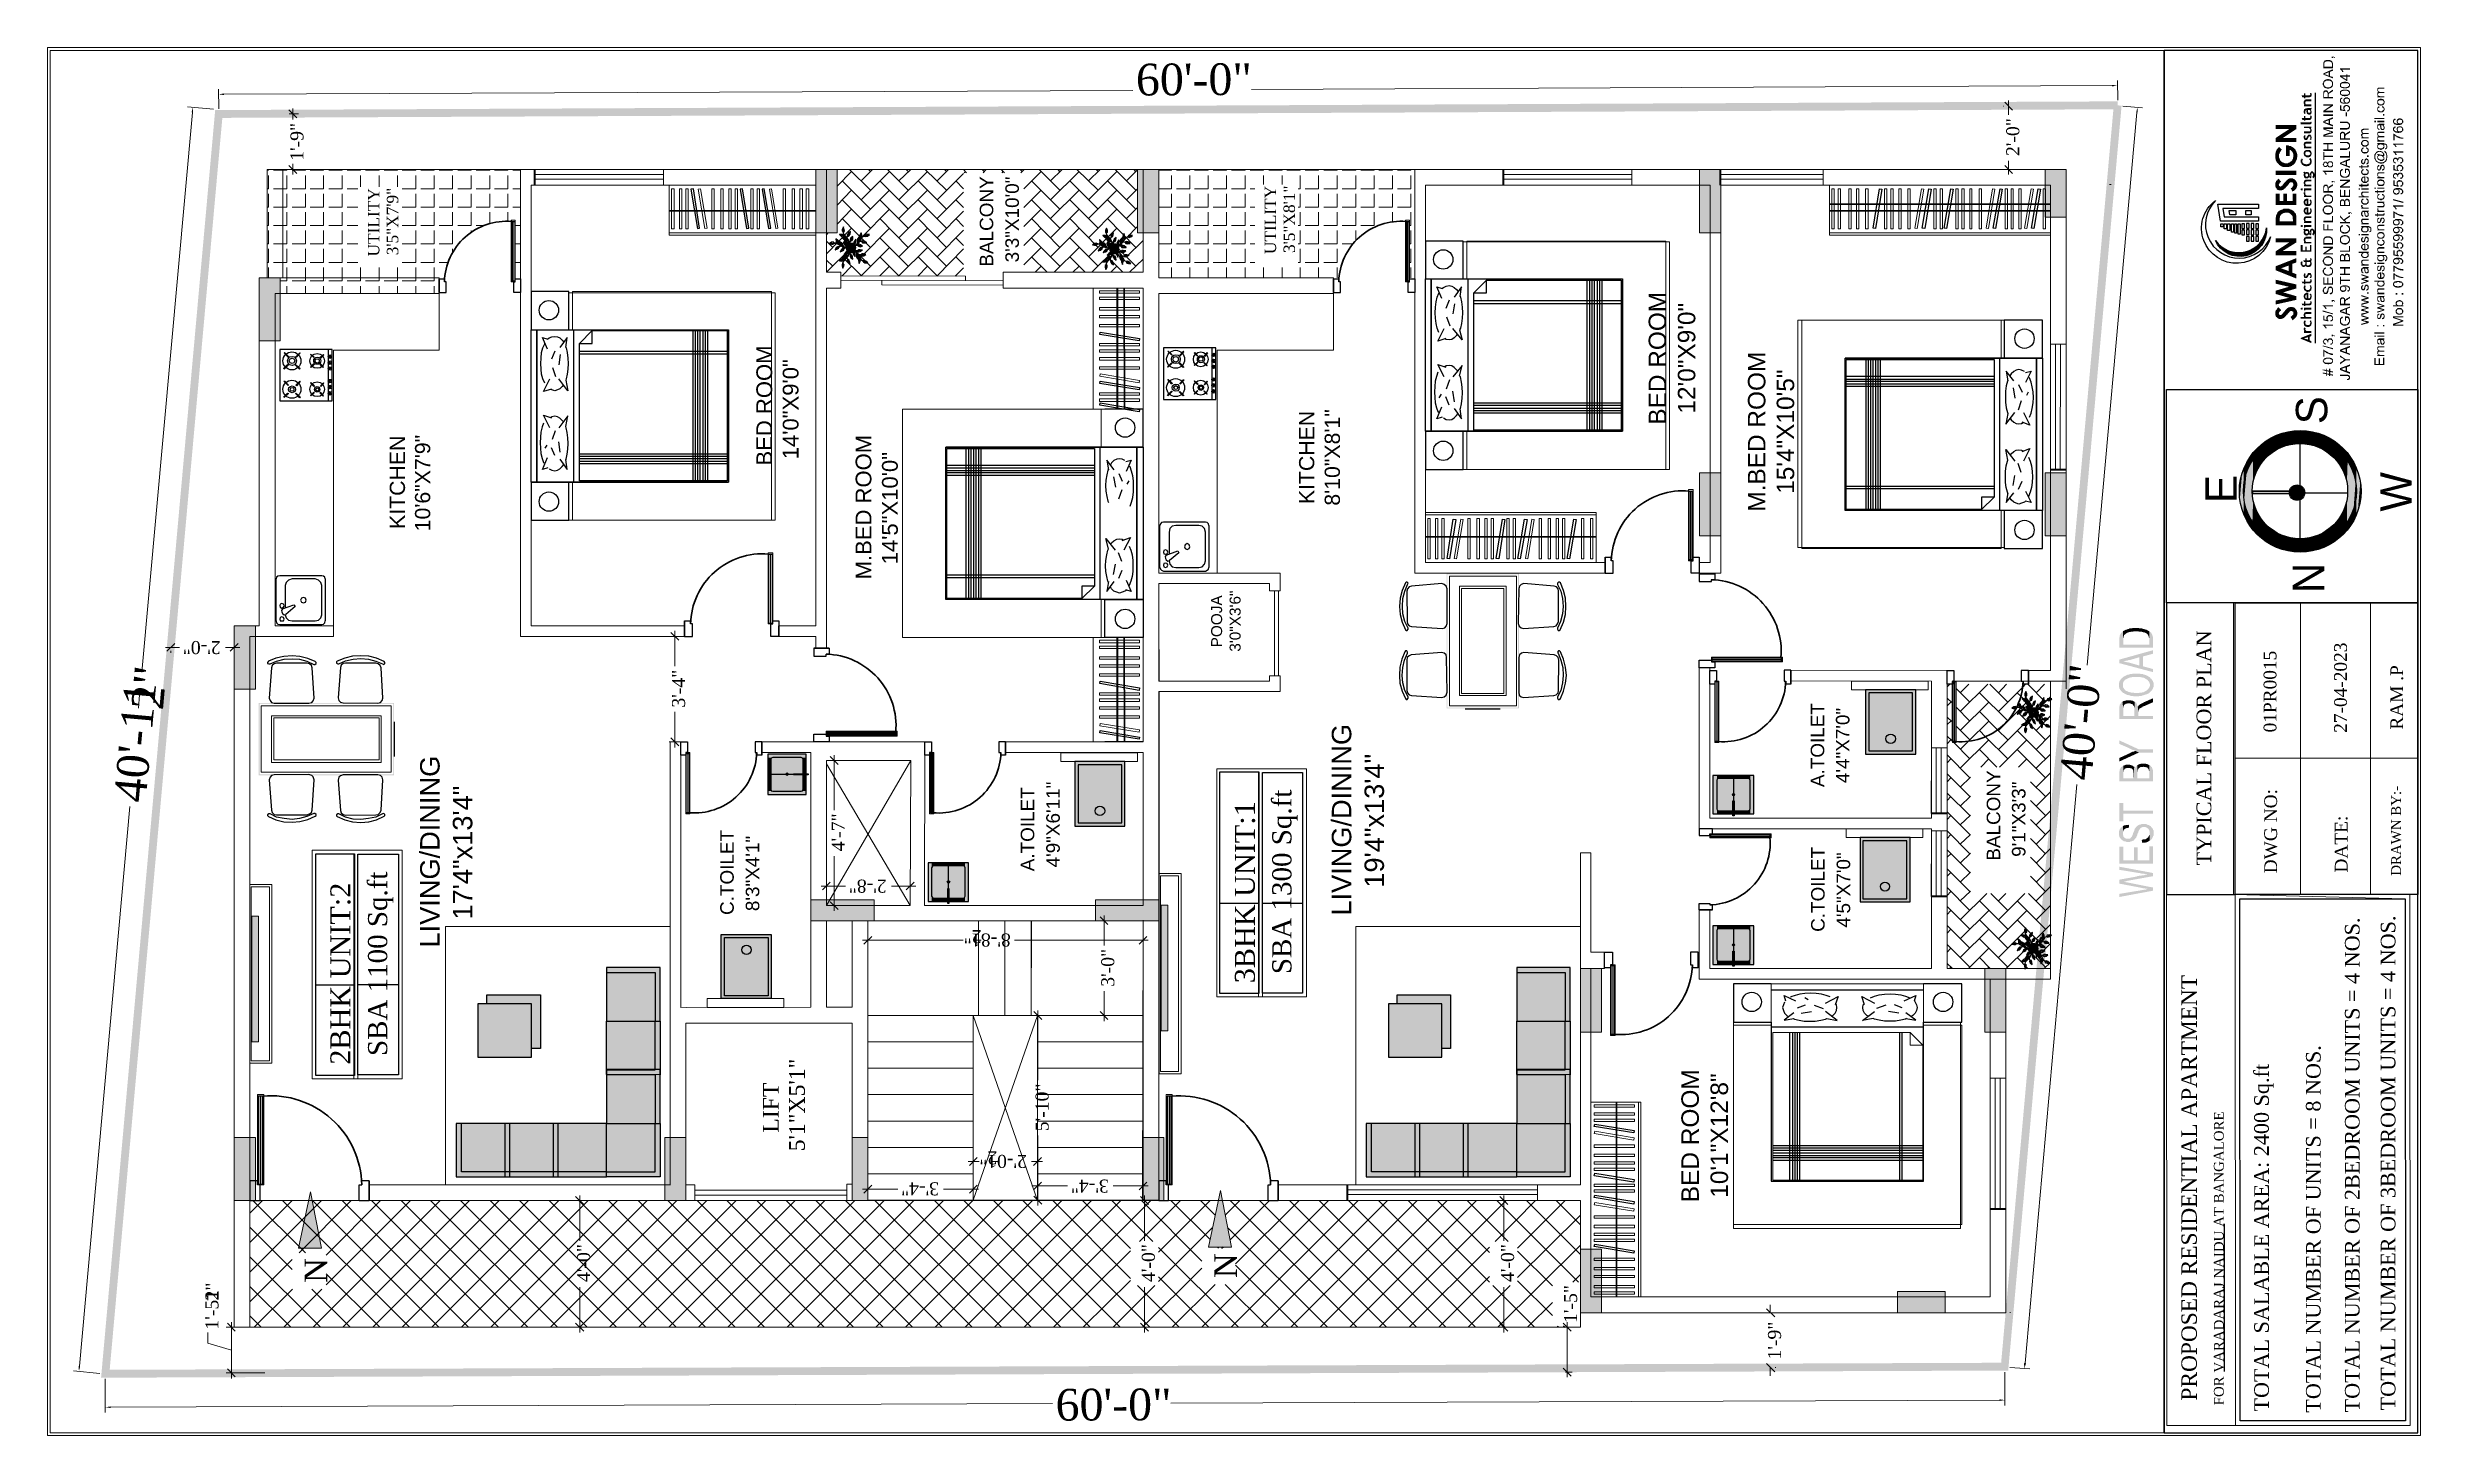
# Model space of a CAD drawing. Header units: inches. Extents: x -41599880 to -41577026, y -18110 to -4738.
import ezdxf

# ---------------------------------------------------------------- set-up
doc = ezdxf.new("R2010")
doc.units = ezdxf.units.IN
doc.header["$MEASUREMENT"] = 0
for name, color, linetype in [('PDF_Geometry', 40, 'Continuous'), ('PDF_Solid Fills', 9, 'Continuous'), ('PDF_Text', 7, 'Continuous')]:
    doc.layers.add(name, color=color, linetype=linetype)
doc.styles.add('PDF Arial', font='arial.ttf')
doc.styles.add('PDF Century Gothic', font='GOTHIC.TTF')
doc.styles.add('PDF Times New Roman', font='times.ttf')

msp = doc.modelspace()

# ---------------------------------------------------------------- texts
at = {"layer": 'PDF_Text', "color": 1, "attachment_point": 7, "style": 'PDF Times New Roman'}
for s, insert, char_height, rotation in [('60\'-0"', (-41589397, -5205), 305.6, 0.2998), ('2"', (-41598769, -11128), 305.6, 84.9005), ('40\'-0"', (-41580191, -11807), 305.6, 84.9003), ("40'-11", (-41598931, -12020), 305.6, 84.9005), ('N', (-41597186, -16639), 218, 90), ('N', (-41588425, -16593), 218, 90), ('60\'-0"', (-41590171, -17971), 305.6, 0.2002)]:
    msp.add_mtext(s, dxfattribs=dict(at, insert=insert, char_height=char_height, rotation=rotation))
at = {"layer": 'PDF_Text', "attachment_point": 7}
for s, insert, char_height, rotation, style in [('1\'-9"', (-41597413, -5830), 125.9, 90, 'PDF Times New Roman'), ('2\'-0"', (-41580888, -5784), 125.9, 90, 'PDF Times New Roman'), ('UTILITY', (-41596682, -6751), 110.4, 90, 'PDF Times New Roman'), ('3\'5"X7\'9"', (-41596500, -6740), 110.4, 90, 'PDF Times New Roman'), ('BALCONY', (-41590770, -6849), 130.3, 90, 'PDF Arial'), ('3\'3"X10\'0"', (-41590523, -6808), 130.3, 90, 'PDF Arial'), ('UTILITY', (-41588046, -6728), 110.4, 90, 'PDF Times New Roman'), ('3\'5"X8\'1"', (-41587864, -6718), 110.4, 90, 'PDF Times New Roman'), ('BED ROOM', (-41584289, -8372), 168.3, 90, 'PDF Arial'), ('12\'0"X9\'0"', (-41584008, -8265), 168.3, 90, 'PDF Arial'), ('BED ROOM', (-41592899, -8765), 152, 90, 'PDF Arial'), ('14\'0"X9\'0"', (-41592645, -8705), 152, 90, 'PDF Arial'), ('M.BED ROOM', (-41583333, -9210), 168.3, 90, 'PDF Arial'), ('15\'4"X10\'5"', (-41583056, -9038), 168.32, 90, 'PDF Arial'), ('S', (-41577920, -8367), 302, 90, 'PDF Century Gothic'), ('KITCHEN', (-41587678, -9137), 146.6, 90, 'PDF Arial'), ('8\'10"X8\'1"', (-41587431, -9152), 146.6, 90, 'PDF Arial'), ('KITCHEN', (-41596435, -9376), 146.6, 90, 'PDF Arial'), ('10\'6"X7\'9"', (-41596192, -9399), 146.6, 90, 'PDF Arial'), ('M.BED ROOM', (-41591943, -9862), 152, 90, 'PDF Arial'), ('14\'5"X10\'0"', (-41591689, -9717), 152.03, 90, 'PDF Arial'), ('E', (-41578796, -9126), 302, 90, 'PDF Century Gothic'), ('W', (-41577112, -9209), 302, 90, 'PDF Century Gothic'), ('N', (-41577954, -9994), 302, 90, 'PDF Century Gothic'), ('POOJA', (-41588566, -10517), 105.9, 90, 'PDF Arial'), ('3\'0"X3\'6"', (-41588388, -10559), 105.9, 90, 'PDF Arial'), ('2\'-0"', (-41598212, -10454), 125.9, 180, 'PDF Times New Roman'), ('27-04-2023', (-41577733, -11340), 123.3, 90, 'PDF Times New Roman'), ('01PR0015', (-41578412, -11336), 123.3, 90, 'PDF Times New Roman'), ('RAM .P', (-41577191, -11310), 123.3, 90, 'PDF Times New Roman'), ('3\'-4"', (-41593738, -11098), 125.9, 90, 'PDF Times New Roman'), ('A.TOILET', (-41582767, -11863), 130.3, 90, 'PDF Arial'), ('4\'4"X7\'0"', (-41582524, -11825), 130.3, 90, 'PDF Arial'), ('LIVING/DINING', (-41587321, -13101), 187.32, 90, 'PDF Arial'), ('LIVING/DINING', (-41596101, -13408), 187.32, 90, 'PDF Arial'), ('19\'4"x13\'4"', (-41587006, -12832), 187.32, 90, 'PDF Arial'), ('17\'4"x13\'4"', (-41595786, -13139), 187.32, 90, 'PDF Arial'), ('A.TOILET', (-41590375, -12674), 130.3, 90, 'PDF Arial'), ('4\'9"X6\'11"', (-41590129, -12637), 130.3, 90, 'PDF Arial'), ('BALCONY', (-41581072, -12572), 130.3, 90, 'PDF Arial'), ('9\'1"X3\'3"', (-41580829, -12535), 130.3, 90, 'PDF Arial'), ('DRAWN BY:-', (-41577212, -12717), 95, 90, 'PDF Times New Roman'), ('DWG NO:', (-41578405, -12694), 123.3, 90, 'PDF Times New Roman'), ('C.TOILET', (-41593269, -13095), 130.3, 90, 'PDF Arial'), ('8\'3"X4\'1"', (-41593023, -13058), 130.3, 90, 'PDF Arial'), ('4\'-7"', (-41592202, -12482), 125.9, 90, 'PDF Times New Roman'), ('DATE:', (-41577726, -12687), 123.3, 90, 'PDF Times New Roman'), ('C.TOILET', (-41582763, -13258), 130.3, 90, 'PDF Arial'), ('4\'5"X7\'0"', (-41582517, -13217), 130.3, 90, 'PDF Arial'), ('2\'-8"', (-41591798, -12753), 125.9, 180, 'PDF Times New Roman'), ('2"', (-41590884, -13241), 125.9, 180, 'PDF Times New Roman'), ("8'-81", (-41590603, -13272), 125.9, 180, 'PDF Times New Roman'), ('3\'-0"', (-41589604, -13787), 125.9, 90, 'PDF Times New Roman'), ('PROPOSED RESIDENTIAL APARTMENT', (-41579178, -17773), 148.97, 90, 'PDF Times New Roman'), ('5\'1"X5\'1"', (-41592584, -15372), 151.5, 90, 'PDF Times New Roman'), ('BED ROOM', (-41583974, -15862), 168.3, 90, 'PDF Arial'), ('LIFT', (-41592838, -15193), 151.5, 90, 'PDF Times New Roman'), ('5\'-10"', (-41590237, -15179), 125.9, 90, 'PDF Times New Roman'), ('10\'1"X12\'8"', (-41583693, -15819), 168.32, 90, 'PDF Arial'), ('2"', (-41590733, -15372), 125.9, 180, 'PDF Times New Roman'), ("2'-01", (-41590448, -15404), 125.9, 180, 'PDF Times New Roman'), ('3\'-4"', (-41591294, -15669), 125.9, 180, 'PDF Times New Roman'), ('3\'-4"', (-41589659, -15643), 125.9, 180, 'PDF Times New Roman'), ('4\'-0"', (-41594652, -16631), 125.9, 90, 'PDF Times New Roman'), ('4\'-0"', (-41589213, -16631), 125.9, 90, 'PDF Times New Roman'), ('4\'-0"', (-41585754, -16631), 125.9, 90, 'PDF Times New Roman'), ('2"', (-41598232, -16809), 125.9, 90, 'PDF Times New Roman'), ('1\'-5"', (-41585147, -17026), 125.9, 90, 'PDF Times New Roman'), ("1'-51", (-41598232, -17090), 125.9, 90, 'PDF Times New Roman'), ('1\'-9"', (-41583183, -17378), 125.9, 90, 'PDF Times New Roman')]:
    msp.add_mtext(s, dxfattribs=dict(at, insert=insert, char_height=char_height, rotation=rotation, style=style))
at = {"layer": 'PDF_Text', "color": 232, "insert": (-41579040, -12618), "char_height": 141.27, "attachment_point": 7, "rotation": 90, "style": 'PDF Times New Roman'}
msp.add_mtext('TYPICAL FLOOR PLAN', dxfattribs=at)
at = {"layer": 'PDF_Text', "color": 242, "attachment_point": 7, "rotation": 90, "style": 'PDF Times New Roman'}
for s, insert, char_height in [('3BHK UNIT:1', (-41588248, -13753), 192.64), ('SBA 1300 Sq.ft', (-41587840, -13665), 184.93), ('SBA 1100 Sq.ft', (-41596548, -14454), 184.93), ('2BHK UNIT:2', (-41596959, -14538), 192.64), ('FOR VARADARAJ NAIDU AT BANGALORE', (-41578919, -17819), 95.03)]:
    msp.add_mtext(s, dxfattribs=dict(at, insert=insert, char_height=char_height))
at = {"layer": 'PDF_Text', "color": 22, "char_height": 141.27, "attachment_point": 7, "rotation": 90, "style": 'PDF Times New Roman'}
for s, insert in [('TOTAL NUMBER OF 2BEDROOM UNITS = 4 NOS.', (-41577610, -17887)), ('TOTAL NUMBER OF 3BEDROOM UNITS = 4 NOS.', (-41577265, -17868)), ('TOTAL NUMBER OF UNITS = 8 NOS.', (-41577985, -17890)), ('TOTAL SALABLE AREA: 2400 Sq.ft', (-41578441, -17879))]:
    msp.add_mtext(s, dxfattribs=dict(at, insert=insert))

# ---------------------------------------------------------------- hatches: boundary and pattern name
at = {"layer": 'PDF_Solid Fills'}
for points in [[(-41577963, -4904), (-41577963, -4939), (-41577868, -4939), (-41577868, -4901), (-41577868, -4901), (-41577868, -4897), (-41577868, -4893), (-41577868, -4893), (-41577868, -4889), (-41577872, -4885), (-41577872, -4885), (-41577872, -4882), (-41577872, -4878), (-41577875, -4878), (-41577875, -4874), (-41577875, -4874), (-41577879, -4870), (-41577879, -4870), (-41577879, -4923), (-41577951, -4923), (-41577951, -4904), (-41577955, -4870), (-41577955, -4874), (-41577959, -4874), (-41577959, -4878), (-41577959, -4878), (-41577963, -4882), (-41577963, -4885), (-41577963, -4885), (-41577963, -4889), (-41577963, -4889), (-41577963, -4893), (-41577963, -4893), (-41577963, -4897), (-41577963, -4901)], [(-41577963, -4988), (-41577955, -4992), (-41577951, -4992), (-41577951, -4992), (-41577948, -4992), (-41577944, -4992), (-41577944, -4988), (-41577940, -4988), (-41577936, -4988), (-41577936, -4988), (-41577910, -4976), (-41577910, -5011), (-41577898, -4973), (-41577868, -4961), (-41577868, -4946)], [(-41577963, -4988), (-41577963, -4999), (-41577868, -5037), (-41577868, -5022), (-41577898, -5014), (-41577898, -4973), (-41577910, -5011), (-41577936, -4999), (-41577936, -4999), (-41577940, -4999), (-41577940, -4995), (-41577944, -4995), (-41577948, -4995), (-41577948, -4995), (-41577951, -4995), (-41577955, -4992)], [(-41577955, -4870), (-41577951, -4904), (-41577951, -4904), (-41577951, -4901), (-41577951, -4897), (-41577951, -4893), (-41577951, -4893), (-41577951, -4889), (-41577951, -4889), (-41577951, -4885), (-41577951, -4885), (-41577948, -4882), (-41577948, -4882), (-41577944, -4878), (-41577944, -4878), (-41577940, -4874), (-41577940, -4874), (-41577940, -4874), (-41577936, -4874), (-41577932, -4874), (-41577932, -4870), (-41577929, -4870), (-41577925, -4870), (-41577925, -4870), (-41577921, -4870), (-41577917, -4870), (-41577917, -4870), (-41577913, -4870), (-41577910, -4870), (-41577910, -4870), (-41577906, -4870), (-41577902, -4870), (-41577902, -4874), (-41577898, -4874), (-41577898, -4874), (-41577894, -4874), (-41577891, -4874), (-41577891, -4878), (-41577887, -4878), (-41577887, -4882), (-41577887, -4882), (-41577883, -4882), (-41577883, -4885), (-41577883, -4889), (-41577879, -4889), (-41577879, -4893), (-41577879, -4893), (-41577879, -4897), (-41577879, -4901), (-41577879, -4904), (-41577879, -4923), (-41577879, -4870), (-41577883, -4866), (-41577883, -4866), (-41577887, -4866), (-41577887, -4863), (-41577891, -4863), (-41577891, -4863), (-41577894, -4863), (-41577898, -4859), (-41577898, -4859), (-41577902, -4859), (-41577902, -4859), (-41577906, -4859), (-41577910, -4859), (-41577910, -4859), (-41577913, -4859), (-41577917, -4859), (-41577921, -4859), (-41577921, -4859), (-41577925, -4859), (-41577929, -4859), (-41577929, -4859), (-41577932, -4859), (-41577936, -4859), (-41577936, -4859), (-41577940, -4863), (-41577940, -4863), (-41577944, -4863), (-41577948, -4863), (-41577948, -4866), (-41577951, -4866), (-41577951, -4870)], [(-41577883, -4825), (-41577883, -4840), (-41577868, -4840), (-41577868, -4832), (-41577868, -4832), (-41577864, -4832), (-41577860, -4832), (-41577860, -4832), (-41577857, -4836), (-41577857, -4836), (-41577853, -4840), (-41577849, -4836), (-41577849, -4836), (-41577853, -4832), (-41577853, -4832), (-41577853, -4829), (-41577857, -4829), (-41577857, -4829), (-41577860, -4825), (-41577864, -4825), (-41577864, -4825), (-41577868, -4825)], [(-41577803, -4939), (-41577803, -4946), (-41577803, -4946), (-41577800, -4946), (-41577800, -4950), (-41577796, -4950), (-41577796, -4950), (-41577792, -4954), (-41577792, -4957), (-41577788, -4957), (-41577788, -4957), (-41577784, -4961), (-41577784, -4965), (-41577784, -4965), (-41577781, -4950), (-41577705, -4950), (-41577705, -4939)], [(-41577803, -5007), (-41577803, -5018), (-41577739, -5060), (-41577731, -5060), (-41577731, -5018), (-41577705, -5018), (-41577705, -5007), (-41577731, -5007), (-41577731, -4995), (-41577739, -4995), (-41577739, -5007), (-41577739, -5048), (-41577784, -5018)], [(-41577803, -5007), (-41577784, -5018), (-41577739, -5018), (-41577739, -5048), (-41577739, -5007)], [(-41577784, -4965), (-41577781, -4969), (-41577781, -4969), (-41577781, -4973), (-41577769, -4973), (-41577769, -4973), (-41577769, -4969), (-41577769, -4969), (-41577769, -4965), (-41577773, -4965), (-41577773, -4961), (-41577773, -4961), (-41577777, -4957), (-41577777, -4954), (-41577777, -4954), (-41577781, -4950), (-41577781, -4950)], [(-41578171, -5200), (-41578164, -5219), (-41578149, -5219), (-41578149, -5227), (-41578137, -5227), (-41578137, -5219), (-41578099, -5219), (-41578095, -5219), (-41578092, -5215), (-41578088, -5215), (-41578088, -5215), (-41578088, -5189), (-41578088, -5193), (-41578088, -5193), (-41578092, -5196), (-41578092, -5196), (-41578092, -5196), (-41578095, -5200), (-41578095, -5200), (-41578099, -5200), (-41578103, -5200), (-41578137, -5200), (-41578137, -5181), (-41578149, -5181), (-41578149, -5200)], [(-41578152, -5268), (-41578152, -5268), (-41578152, -5272), (-41578152, -5276), (-41578149, -5280), (-41578149, -5280), (-41578149, -5284), (-41578145, -5284), (-41578145, -5287), (-41578145, -5287), (-41578141, -5246), (-41578145, -5246), (-41578145, -5246), (-41578145, -5250), (-41578149, -5253), (-41578149, -5253), (-41578149, -5257), (-41578149, -5257), (-41578152, -5261), (-41578152, -5265)], [(-41578149, -5291), (-41578149, -5306), (-41578077, -5306), (-41578077, -5287), (-41578130, -5287), (-41578130, -5287), (-41578130, -5284), (-41578133, -5284), (-41578133, -5280), (-41578137, -5276), (-41578137, -5276), (-41578137, -5272), (-41578137, -5242), (-41578141, -5242), (-41578141, -5246), (-41578145, -5287)], [(-41578137, -5242), (-41578137, -5272), (-41578137, -5268), (-41578137, -5268), (-41578137, -5265), (-41578133, -5261), (-41578133, -5261), (-41578133, -5261), (-41578130, -5257), (-41578130, -5257), (-41578126, -5257), (-41578122, -5257), (-41578118, -5257), (-41578077, -5257), (-41578077, -5238), (-41578122, -5238), (-41578122, -5238), (-41578126, -5238), (-41578130, -5238), (-41578133, -5242), (-41578133, -5242)], [(-41578092, -5177), (-41578092, -5177), (-41578092, -5181), (-41578088, -5185), (-41578088, -5185), (-41578088, -5189), (-41578088, -5215), (-41578084, -5215), (-41578084, -5212), (-41578080, -5212), (-41578080, -5212), (-41578077, -5208), (-41578077, -5208), (-41578077, -5204), (-41578073, -5200), (-41578073, -5196), (-41578073, -5196), (-41578073, -5193), (-41578073, -5189), (-41578073, -5189), (-41578073, -5185), (-41578077, -5181), (-41578077, -5181), (-41578077, -5177)], [(-41577967, -5090), (-41577967, -5090), (-41577967, -5090), (-41577967, -5094), (-41577967, -5098), (-41577967, -5098), (-41577963, -5102), (-41577963, -5105), (-41577963, -5105), (-41577963, -5109), (-41577959, -5113), (-41577959, -5113), (-41577959, -5117), (-41577955, -5117), (-41577955, -5086), (-41577955, -5086), (-41577955, -5083), (-41577955, -5079), (-41577955, -5079), (-41577951, -5075), (-41577951, -5075), (-41577951, -5071), (-41577948, -5067), (-41577948, -5067), (-41577948, -5064), (-41577944, -5064), (-41577940, -5064), (-41577940, -5060), (-41577936, -5060), (-41577936, -5060), (-41577932, -5056), (-41577929, -5056), (-41577929, -5056), (-41577925, -5056), (-41577921, -5056), (-41577921, -5056), (-41577917, -5056), (-41577913, -5056), (-41577910, -5056), (-41577910, -5056), (-41577906, -5056), (-41577902, -5056), (-41577902, -5056), (-41577898, -5060), (-41577894, -5060), (-41577894, -5060), (-41577891, -5064), (-41577891, -5064), (-41577887, -5064), (-41577887, -5064), (-41577887, -5067), (-41577883, -5067), (-41577883, -5071), (-41577879, -5075), (-41577879, -5075), (-41577879, -5079), (-41577879, -5079), (-41577879, -5083), (-41577879, -5086), (-41577879, -5090), (-41577879, -5060), (-41577879, -5056), (-41577883, -5056), (-41577883, -5052), (-41577887, -5052), (-41577887, -5048), (-41577891, -5048), (-41577891, -5048), (-41577894, -5048), (-41577894, -5045), (-41577898, -5045), (-41577902, -5045), (-41577902, -5045), (-41577906, -5045), (-41577910, -5045), (-41577910, -5041), (-41577913, -5041), (-41577917, -5041), (-41577917, -5041), (-41577921, -5041), (-41577921, -5041), (-41577925, -5045), (-41577929, -5045), (-41577929, -5045), (-41577932, -5045), (-41577936, -5045), (-41577936, -5045), (-41577940, -5048), (-41577944, -5048), (-41577944, -5048), (-41577944, -5048), (-41577948, -5052), (-41577951, -5052), (-41577951, -5056), (-41577955, -5056), (-41577955, -5060), (-41577955, -5060), (-41577959, -5064), (-41577959, -5064), (-41577959, -5064), (-41577963, -5067), (-41577963, -5071), (-41577963, -5071), (-41577963, -5075), (-41577967, -5079), (-41577967, -5079), (-41577967, -5083), (-41577967, -5086)], [(-41577963, -5185), (-41577963, -5227), (-41577868, -5227), (-41577868, -5215), (-41577910, -5215), (-41577910, -5200), (-41577913, -5177), (-41577913, -5174), (-41577913, -5174), (-41577913, -5170), (-41577913, -5166), (-41577917, -5166), (-41577917, -5162), (-41577917, -5162), (-41577921, -5158), (-41577921, -5158), (-41577921, -5155), (-41577921, -5215), (-41577955, -5215), (-41577955, -5185), (-41577955, -5158), (-41577959, -5158), (-41577959, -5162), (-41577959, -5162), (-41577963, -5166), (-41577963, -5166), (-41577963, -5166), (-41577963, -5170), (-41577963, -5174), (-41577963, -5174), (-41577963, -5177), (-41577963, -5181)], [(-41577955, -5117), (-41577955, -5121), (-41577951, -5121), (-41577951, -5121), (-41577951, -5124), (-41577948, -5124), (-41577948, -5128), (-41577944, -5128), (-41577940, -5128), (-41577940, -5132), (-41577936, -5132), (-41577936, -5132), (-41577932, -5132), (-41577929, -5132), (-41577929, -5132), (-41577925, -5136), (-41577921, -5136), (-41577917, -5136), (-41577913, -5136), (-41577913, -5136), (-41577913, -5136), (-41577910, -5136), (-41577906, -5132), (-41577902, -5132), (-41577902, -5132), (-41577898, -5132), (-41577894, -5132), (-41577894, -5128), (-41577891, -5128), (-41577891, -5128), (-41577887, -5128), (-41577887, -5124), (-41577883, -5124), (-41577883, -5124), (-41577879, -5121), (-41577879, -5121), (-41577875, -5117), (-41577875, -5117), (-41577872, -5113), (-41577872, -5113), (-41577872, -5109), (-41577872, -5105), (-41577868, -5105), (-41577868, -5102), (-41577868, -5098), (-41577868, -5098), (-41577868, -5094), (-41577868, -5090), (-41577868, -5090), (-41577868, -5086), (-41577868, -5086), (-41577868, -5083), (-41577868, -5079), (-41577868, -5079), (-41577868, -5075), (-41577868, -5071), (-41577872, -5071), (-41577872, -5067), (-41577872, -5064), (-41577872, -5064), (-41577875, -5064), (-41577875, -5060), (-41577879, -5060), (-41577879, -5090), (-41577879, -5090), (-41577879, -5090), (-41577879, -5094), (-41577879, -5098), (-41577879, -5098), (-41577879, -5102), (-41577883, -5105), (-41577883, -5105), (-41577883, -5109), (-41577887, -5109), (-41577887, -5113), (-41577887, -5113), (-41577891, -5113), (-41577891, -5117), (-41577894, -5117), (-41577898, -5117), (-41577898, -5117), (-41577902, -5121), (-41577902, -5121), (-41577906, -5121), (-41577910, -5121), (-41577913, -5121), (-41577913, -5121), (-41577917, -5121), (-41577921, -5121), (-41577925, -5121), (-41577929, -5121), (-41577929, -5121), (-41577932, -5121), (-41577936, -5117), (-41577936, -5117), (-41577940, -5117), (-41577940, -5117), (-41577944, -5113), (-41577944, -5113), (-41577948, -5113), (-41577948, -5109), (-41577948, -5109), (-41577951, -5105), (-41577951, -5102), (-41577951, -5102), (-41577955, -5098), (-41577955, -5098), (-41577955, -5094), (-41577955, -5090), (-41577955, -5086)], [(-41577955, -5158), (-41577955, -5185), (-41577955, -5181), (-41577955, -5181), (-41577951, -5177), (-41577951, -5174), (-41577951, -5174), (-41577951, -5170), (-41577948, -5170), (-41577948, -5166), (-41577948, -5166), (-41577944, -5166), (-41577940, -5162), (-41577940, -5162), (-41577936, -5162), (-41577936, -5162), (-41577932, -5166), (-41577929, -5166), (-41577929, -5166), (-41577925, -5170), (-41577925, -5170), (-41577925, -5174), (-41577925, -5174), (-41577925, -5177), (-41577921, -5177), (-41577921, -5181), (-41577921, -5185), (-41577921, -5189), (-41577921, -5215), (-41577921, -5155), (-41577925, -5155), (-41577925, -5155), (-41577929, -5151), (-41577929, -5151), (-41577932, -5151), (-41577936, -5151), (-41577940, -5151), (-41577940, -5151), (-41577944, -5151), (-41577944, -5151), (-41577948, -5151), (-41577951, -5155), (-41577951, -5155), (-41577955, -5155)], [(-41577913, -5177), (-41577910, -5200), (-41577910, -5196), (-41577910, -5196), (-41577910, -5193), (-41577910, -5193), (-41577910, -5189), (-41577910, -5185), (-41577906, -5185), (-41577906, -5185), (-41577906, -5181), (-41577902, -5181), (-41577902, -5181), (-41577898, -5177), (-41577898, -5177), (-41577894, -5177), (-41577894, -5174), (-41577891, -5174), (-41577887, -5170), (-41577868, -5158), (-41577868, -5143), (-41577894, -5158), (-41577894, -5158), (-41577898, -5162), (-41577898, -5162), (-41577902, -5166), (-41577902, -5166), (-41577906, -5170), (-41577906, -5170), (-41577910, -5170), (-41577910, -5174), (-41577910, -5174)], [(-41577803, -5102), (-41577803, -5102), (-41577803, -5102), (-41577803, -5105), (-41577803, -5109), (-41577800, -5109), (-41577800, -5113), (-41577800, -5117), (-41577796, -5117), (-41577796, -5117), (-41577796, -5121), (-41577792, -5121), (-41577792, -5102), (-41577792, -5098), (-41577792, -5098), (-41577792, -5094), (-41577792, -5094), (-41577788, -5090), (-41577788, -5086), (-41577784, -5086), (-41577784, -5086), (-41577784, -5086), (-41577781, -5086), (-41577781, -5083), (-41577777, -5083), (-41577777, -5083), (-41577773, -5083), (-41577769, -5083), (-41577769, -5083), (-41577766, -5083), (-41577762, -5083), (-41577758, -5083), (-41577754, -5083), (-41577754, -5083), (-41577750, -5083), (-41577747, -5083), (-41577743, -5083), (-41577739, -5083), (-41577735, -5083), (-41577735, -5083), (-41577731, -5083), (-41577731, -5083), (-41577728, -5083), (-41577724, -5086), (-41577724, -5086), (-41577724, -5086), (-41577720, -5086), (-41577720, -5090), (-41577716, -5090), (-41577716, -5094), (-41577716, -5094), (-41577716, -5098), (-41577716, -5102), (-41577716, -5079), (-41577716, -5079), (-41577720, -5075), (-41577720, -5075), (-41577724, -5075), (-41577728, -5071), (-41577728, -5071), (-41577728, -5071), (-41577731, -5071), (-41577735, -5071), (-41577735, -5071), (-41577739, -5071), (-41577743, -5071), (-41577747, -5067), (-41577747, -5067), (-41577750, -5067), (-41577754, -5067), (-41577754, -5067), (-41577758, -5067), (-41577762, -5067), (-41577766, -5067), (-41577769, -5071), (-41577769, -5071), (-41577773, -5071), (-41577773, -5071), (-41577777, -5071), (-41577781, -5071), (-41577781, -5071), (-41577784, -5075), (-41577788, -5075), (-41577788, -5075), (-41577792, -5079), (-41577792, -5079), (-41577796, -5079), (-41577796, -5083), (-41577800, -5083), (-41577800, -5086), (-41577800, -5086), (-41577800, -5090), (-41577803, -5090), (-41577803, -5094), (-41577803, -5098)], [(-41577803, -5174), (-41577803, -5174), (-41577803, -5177), (-41577803, -5181), (-41577803, -5181), (-41577800, -5185), (-41577800, -5189), (-41577800, -5189), (-41577796, -5193), (-41577796, -5193), (-41577796, -5193), (-41577792, -5196), (-41577792, -5174), (-41577792, -5174), (-41577792, -5170), (-41577792, -5170), (-41577792, -5166), (-41577788, -5166), (-41577788, -5162), (-41577784, -5162), (-41577784, -5162), (-41577784, -5158), (-41577781, -5158), (-41577781, -5158), (-41577777, -5158), (-41577777, -5158), (-41577773, -5158), (-41577769, -5155), (-41577769, -5155), (-41577766, -5155), (-41577762, -5155), (-41577758, -5155), (-41577754, -5155), (-41577754, -5155), (-41577750, -5155), (-41577747, -5155), (-41577743, -5155), (-41577739, -5155), (-41577735, -5155), (-41577735, -5158), (-41577731, -5158), (-41577731, -5158), (-41577728, -5158), (-41577724, -5158), (-41577724, -5158), (-41577724, -5162), (-41577720, -5162), (-41577720, -5162), (-41577716, -5166), (-41577716, -5166), (-41577716, -5170), (-41577716, -5174), (-41577716, -5174), (-41577716, -5155), (-41577716, -5151), (-41577720, -5151), (-41577720, -5151), (-41577724, -5147), (-41577728, -5147), (-41577728, -5147), (-41577728, -5147), (-41577731, -5147), (-41577735, -5143), (-41577735, -5143), (-41577739, -5143), (-41577743, -5143), (-41577747, -5143), (-41577747, -5143), (-41577750, -5143), (-41577754, -5143), (-41577754, -5143), (-41577758, -5143), (-41577762, -5143), (-41577766, -5143), (-41577769, -5143), (-41577769, -5143), (-41577773, -5143), (-41577773, -5143), (-41577777, -5147), (-41577781, -5147), (-41577781, -5147), (-41577784, -5147), (-41577788, -5151), (-41577788, -5151), (-41577792, -5151), (-41577792, -5155), (-41577796, -5155), (-41577796, -5158), (-41577800, -5158), (-41577800, -5162), (-41577800, -5162), (-41577800, -5162), (-41577803, -5166), (-41577803, -5170)], [(-41577803, -5246), (-41577803, -5250), (-41577803, -5250), (-41577803, -5253), (-41577803, -5257), (-41577800, -5257), (-41577800, -5261), (-41577800, -5265), (-41577796, -5265), (-41577796, -5268), (-41577796, -5268), (-41577792, -5246), (-41577792, -5246), (-41577792, -5246), (-41577792, -5242), (-41577792, -5238), (-41577792, -5238), (-41577788, -5234), (-41577788, -5234), (-41577784, -5234), (-41577784, -5234), (-41577781, -5231), (-41577777, -5231), (-41577781, -5219), (-41577781, -5219), (-41577784, -5219), (-41577784, -5223), (-41577788, -5223), (-41577792, -5223), (-41577792, -5223), (-41577796, -5227), (-41577796, -5227), (-41577796, -5231), (-41577800, -5231), (-41577800, -5234), (-41577800, -5234), (-41577803, -5238), (-41577803, -5242), (-41577803, -5242)], [(-41577796, -5268), (-41577792, -5272), (-41577792, -5272), (-41577792, -5272), (-41577788, -5272), (-41577788, -5276), (-41577784, -5276), (-41577784, -5276), (-41577781, -5276), (-41577777, -5276), (-41577777, -5280), (-41577773, -5280), (-41577769, -5280), (-41577769, -5280), (-41577766, -5280), (-41577762, -5280), (-41577758, -5280), (-41577754, -5280), (-41577750, -5280), (-41577750, -5280), (-41577747, -5280), (-41577743, -5280), (-41577743, -5280), (-41577739, -5280), (-41577735, -5280), (-41577731, -5280), (-41577731, -5280), (-41577728, -5280), (-41577724, -5276), (-41577724, -5276), (-41577720, -5276), (-41577720, -5276), (-41577716, -5272), (-41577716, -5272), (-41577716, -5272), (-41577712, -5268), (-41577712, -5268), (-41577709, -5265), (-41577709, -5265), (-41577709, -5261), (-41577705, -5257), (-41577705, -5257), (-41577705, -5253), (-41577705, -5250), (-41577705, -5250), (-41577705, -5246), (-41577705, -5246), (-41577705, -5242), (-41577705, -5238), (-41577709, -5238), (-41577709, -5234), (-41577709, -5231), (-41577709, -5231), (-41577712, -5231), (-41577712, -5227), (-41577716, -5227), (-41577716, -5250), (-41577716, -5250), (-41577716, -5253), (-41577716, -5257), (-41577716, -5257), (-41577716, -5257), (-41577720, -5261), (-41577720, -5261), (-41577724, -5265), (-41577728, -5265), (-41577728, -5265), (-41577731, -5265), (-41577731, -5268), (-41577735, -5268), (-41577739, -5268), (-41577739, -5268), (-41577743, -5268), (-41577743, -5268), (-41577747, -5265), (-41577750, -5265), (-41577750, -5265), (-41577754, -5261), (-41577754, -5261), (-41577754, -5257), (-41577758, -5268), (-41577758, -5268), (-41577762, -5268), (-41577766, -5268), (-41577766, -5268), (-41577769, -5268), (-41577773, -5268), (-41577773, -5268), (-41577777, -5268), (-41577777, -5265), (-41577781, -5265), (-41577784, -5265), (-41577784, -5261), (-41577788, -5261), (-41577788, -5261), (-41577792, -5257), (-41577792, -5253), (-41577792, -5253), (-41577792, -5250), (-41577792, -5246)], [(-41577792, -5121), (-41577792, -5124), (-41577788, -5124), (-41577788, -5124), (-41577784, -5128), (-41577781, -5128), (-41577781, -5128), (-41577777, -5128), (-41577777, -5128), (-41577773, -5128), (-41577773, -5132), (-41577769, -5132), (-41577766, -5132), (-41577762, -5132), (-41577762, -5132), (-41577758, -5132), (-41577754, -5132), (-41577754, -5132), (-41577750, -5132), (-41577747, -5132), (-41577743, -5132), (-41577739, -5132), (-41577735, -5132), (-41577735, -5128), (-41577731, -5128), (-41577728, -5128), (-41577728, -5128), (-41577724, -5128), (-41577724, -5124), (-41577720, -5124), (-41577720, -5124), (-41577716, -5124), (-41577716, -5121), (-41577712, -5121), (-41577712, -5121), (-41577709, -5117), (-41577709, -5117), (-41577709, -5113), (-41577709, -5109), (-41577705, -5109), (-41577705, -5105), (-41577705, -5102), (-41577705, -5102), (-41577705, -5102), (-41577705, -5098), (-41577705, -5094), (-41577705, -5090), (-41577709, -5090), (-41577709, -5086), (-41577709, -5086), (-41577712, -5083), (-41577712, -5083), (-41577712, -5079), (-41577716, -5079), (-41577716, -5102), (-41577716, -5102), (-41577716, -5102), (-41577716, -5105), (-41577716, -5109), (-41577720, -5109), (-41577720, -5113), (-41577724, -5113), (-41577724, -5113), (-41577724, -5113), (-41577728, -5117), (-41577728, -5117), (-41577731, -5117), (-41577731, -5117), (-41577735, -5117), (-41577739, -5117), (-41577739, -5121), (-41577743, -5121), (-41577747, -5121), (-41577750, -5121), (-41577754, -5121), (-41577758, -5121), (-41577758, -5121), (-41577762, -5121), (-41577766, -5121), (-41577769, -5117), (-41577773, -5117), (-41577773, -5117), (-41577777, -5117), (-41577781, -5117), (-41577781, -5117), (-41577784, -5117), (-41577784, -5113), (-41577788, -5113), (-41577788, -5113), (-41577792, -5109), (-41577792, -5109), (-41577792, -5105), (-41577792, -5102), (-41577792, -5102)], [(-41577792, -5196), (-41577792, -5196), (-41577788, -5200), (-41577788, -5200), (-41577784, -5200), (-41577781, -5204), (-41577781, -5204), (-41577777, -5204), (-41577777, -5204), (-41577773, -5204), (-41577773, -5204), (-41577769, -5204), (-41577766, -5204), (-41577762, -5204), (-41577762, -5208), (-41577758, -5208), (-41577754, -5208), (-41577754, -5208), (-41577750, -5208), (-41577747, -5204), (-41577743, -5204), (-41577739, -5204), (-41577735, -5204), (-41577735, -5204), (-41577731, -5204), (-41577728, -5204), (-41577728, -5204), (-41577724, -5200), (-41577724, -5200), (-41577720, -5200), (-41577720, -5200), (-41577716, -5196), (-41577716, -5196), (-41577712, -5196), (-41577712, -5193), (-41577709, -5193), (-41577709, -5189), (-41577709, -5189), (-41577709, -5185), (-41577705, -5181), (-41577705, -5181), (-41577705, -5177), (-41577705, -5174), (-41577705, -5174), (-41577705, -5170), (-41577705, -5170), (-41577705, -5166), (-41577709, -5162), (-41577709, -5162), (-41577709, -5158), (-41577712, -5158), (-41577712, -5158), (-41577712, -5155), (-41577716, -5155), (-41577716, -5174), (-41577716, -5177), (-41577716, -5177), (-41577716, -5181), (-41577716, -5181), (-41577720, -5185), (-41577720, -5185), (-41577724, -5189), (-41577724, -5189), (-41577724, -5189), (-41577728, -5189), (-41577728, -5193), (-41577731, -5193), (-41577731, -5193), (-41577735, -5193), (-41577739, -5193), (-41577739, -5193), (-41577743, -5193), (-41577747, -5193), (-41577750, -5193), (-41577754, -5193), (-41577758, -5193), (-41577758, -5193), (-41577762, -5193), (-41577766, -5193), (-41577769, -5193), (-41577773, -5193), (-41577773, -5193), (-41577777, -5193), (-41577781, -5193), (-41577781, -5189), (-41577784, -5189), (-41577784, -5189), (-41577788, -5189), (-41577788, -5185), (-41577792, -5185), (-41577792, -5181), (-41577792, -5181), (-41577792, -5177), (-41577792, -5174)], [(-41577769, -5246), (-41577769, -5246), (-41577769, -5250), (-41577769, -5253), (-41577769, -5253), (-41577766, -5257), (-41577766, -5261), (-41577766, -5261), (-41577766, -5261), (-41577762, -5265), (-41577762, -5265), (-41577758, -5268), (-41577758, -5268), (-41577754, -5257), (-41577758, -5257), (-41577758, -5253), (-41577758, -5250), (-41577758, -5250), (-41577762, -5227), (-41577762, -5227), (-41577762, -5231), (-41577766, -5231), (-41577766, -5234), (-41577766, -5234), (-41577769, -5238), (-41577769, -5242), (-41577769, -5242)], [(-41577762, -5227), (-41577758, -5250), (-41577758, -5246), (-41577758, -5246), (-41577758, -5242), (-41577758, -5238), (-41577754, -5238), (-41577754, -5234), (-41577750, -5234), (-41577750, -5234), (-41577747, -5231), (-41577747, -5231), (-41577743, -5231), (-41577739, -5231), (-41577739, -5231), (-41577735, -5231), (-41577731, -5231), (-41577731, -5231), (-41577728, -5231), (-41577724, -5234), (-41577724, -5234), (-41577720, -5234), (-41577720, -5238), (-41577716, -5238), (-41577716, -5242), (-41577716, -5242), (-41577716, -5246), (-41577716, -5250), (-41577716, -5227), (-41577716, -5223), (-41577720, -5223), (-41577720, -5223), (-41577724, -5223), (-41577724, -5219), (-41577728, -5219), (-41577731, -5219), (-41577731, -5219), (-41577735, -5219), (-41577739, -5219), (-41577739, -5219), (-41577743, -5219), (-41577743, -5219), (-41577747, -5219), (-41577750, -5219), (-41577750, -5219), (-41577754, -5223), (-41577758, -5223), (-41577758, -5223)], [(-41577443, -5147), (-41577443, -5147), (-41577443, -5151), (-41577443, -5151), (-41577443, -5155), (-41577443, -5158), (-41577439, -5158), (-41577439, -5162), (-41577436, -5162), (-41577436, -5166), (-41577436, -5147), (-41577436, -5147), (-41577436, -5143), (-41577432, -5140), (-41577432, -5140), (-41577432, -5140), (-41577428, -5136), (-41577428, -5136), (-41577424, -5136), (-41577420, -5136), (-41577417, -5136), (-41577375, -5136), (-41577375, -5124), (-41577420, -5124), (-41577420, -5124), (-41577424, -5124), (-41577428, -5124), (-41577432, -5124), (-41577432, -5124), (-41577436, -5128), (-41577439, -5128), (-41577439, -5128), (-41577439, -5132), (-41577443, -5132), (-41577443, -5136), (-41577443, -5136), (-41577443, -5140), (-41577443, -5143)], [(-41577443, -5185), (-41577443, -5189), (-41577443, -5193), (-41577443, -5193), (-41577443, -5196), (-41577443, -5200), (-41577439, -5200), (-41577439, -5204), (-41577439, -5204), (-41577436, -5208), (-41577436, -5189), (-41577436, -5189), (-41577436, -5185), (-41577432, -5185), (-41577432, -5181), (-41577432, -5166), (-41577432, -5166), (-41577436, -5170), (-41577439, -5170), (-41577439, -5170), (-41577443, -5174), (-41577443, -5177), (-41577443, -5177), (-41577443, -5181)], [(-41577443, -5208), (-41577443, -5219), (-41577375, -5219), (-41577375, -5208), (-41577409, -5208), (-41577413, -5208), (-41577413, -5208), (-41577417, -5208), (-41577420, -5204), (-41577424, -5204), (-41577424, -5204), (-41577428, -5204), (-41577428, -5204), (-41577432, -5200), (-41577432, -5196), (-41577432, -5196), (-41577432, -5208)], [(-41577443, -5265), (-41577443, -5268), (-41577443, -5268), (-41577443, -5272), (-41577443, -5276), (-41577443, -5276), (-41577443, -5280), (-41577439, -5284), (-41577439, -5284), (-41577436, -5287), (-41577436, -5287), (-41577436, -5287), (-41577436, -5265), (-41577436, -5265), (-41577436, -5261), (-41577436, -5257), (-41577432, -5257), (-41577432, -5253), (-41577432, -5253), (-41577428, -5250), (-41577428, -5250), (-41577424, -5246), (-41577424, -5246), (-41577420, -5246), (-41577417, -5246), (-41577417, -5246), (-41577413, -5246), (-41577409, -5246), (-41577409, -5246), (-41577405, -5246), (-41577401, -5246), (-41577398, -5246), (-41577398, -5246), (-41577394, -5246), (-41577394, -5246), (-41577390, -5250), (-41577390, -5250), (-41577386, -5250), (-41577386, -5253), (-41577386, -5253), (-41577382, -5257), (-41577382, -5261), (-41577382, -5261), (-41577382, -5265), (-41577382, -5287), (-41577379, -5287), (-41577379, -5284), (-41577379, -5284), (-41577375, -5280), (-41577375, -5276), (-41577375, -5276), (-41577375, -5272), (-41577371, -5268), (-41577371, -5268), (-41577371, -5265), (-41577371, -5265), (-41577371, -5261), (-41577371, -5257), (-41577375, -5253), (-41577375, -5253), (-41577375, -5250), (-41577375, -5250), (-41577379, -5246), (-41577379, -5246), (-41577379, -5242), (-41577382, -5242), (-41577382, -5238), (-41577386, -5238), (-41577390, -5234), (-41577390, -5234), (-41577390, -5234), (-41577394, -5234), (-41577394, -5234), (-41577398, -5234), (-41577401, -5234), (-41577401, -5231), (-41577405, -5231), (-41577409, -5231), (-41577413, -5231), (-41577417, -5231), (-41577417, -5234), (-41577420, -5234), (-41577424, -5234), (-41577424, -5234), (-41577428, -5234), (-41577428, -5238), (-41577432, -5238), (-41577436, -5238), (-41577436, -5242), (-41577436, -5242), (-41577439, -5246), (-41577439, -5246), (-41577443, -5250), (-41577443, -5250), (-41577443, -5253), (-41577443, -5257), (-41577443, -5257), (-41577443, -5261)], [(-41577436, -5166), (-41577432, -5166), (-41577432, -5181), (-41577432, -5181), (-41577428, -5177), (-41577428, -5177), (-41577424, -5177), (-41577420, -5177), (-41577420, -5177), (-41577375, -5177), (-41577375, -5166), (-41577413, -5166), (-41577417, -5166), (-41577420, -5166), (-41577420, -5166), (-41577424, -5162), (-41577428, -5162), (-41577428, -5162), (-41577428, -5158), (-41577432, -5158), (-41577432, -5158), (-41577432, -5155), (-41577436, -5155), (-41577436, -5151), (-41577436, -5147)], [(-41577436, -5208), (-41577432, -5208), (-41577432, -5196), (-41577436, -5193), (-41577436, -5193), (-41577436, -5189)], [(-41578422, -5485), (-41578422, -5523), (-41578289, -5523), (-41578221, -5523), (-41578221, -5485)], [(-41578183, -5458), (-41578179, -5477), (-41578092, -5477), (-41578088, -5477), (-41578084, -5477), (-41578080, -5473), (-41578080, -5473), (-41578077, -5473), (-41578077, -5469), (-41578077, -5469), (-41578073, -5466), (-41578073, -5466), (-41578073, -5466), (-41578073, -5462), (-41578077, -5458), (-41578077, -5454), (-41578077, -5454), (-41578080, -5451), (-41578080, -5451), (-41578080, -5451), (-41578084, -5454), (-41578084, -5454), (-41578088, -5458), (-41578088, -5458), (-41578092, -5458), (-41578095, -5458), (-41578099, -5458)], [(-41578171, -5416), (-41578164, -5435), (-41578149, -5435), (-41578149, -5443), (-41578137, -5443), (-41578137, -5435), (-41578099, -5435), (-41578095, -5435), (-41578092, -5435), (-41578088, -5435), (-41578088, -5432), (-41578088, -5405), (-41578088, -5409), (-41578088, -5409), (-41578092, -5413), (-41578092, -5416), (-41578092, -5416), (-41578095, -5416), (-41578095, -5416), (-41578099, -5416), (-41578103, -5416), (-41578137, -5416), (-41578137, -5397), (-41578149, -5397), (-41578149, -5416)], [(-41578152, -5356), (-41578152, -5359), (-41578152, -5363), (-41578152, -5363), (-41578149, -5367), (-41578149, -5371), (-41578149, -5375), (-41578149, -5375), (-41578149, -5378), (-41578133, -5375), (-41578133, -5371), (-41578137, -5371), (-41578137, -5367), (-41578137, -5363), (-41578137, -5359), (-41578137, -5359), (-41578137, -5329), (-41578141, -5329), (-41578141, -5329), (-41578145, -5333), (-41578145, -5333), (-41578145, -5333), (-41578149, -5337), (-41578149, -5337), (-41578149, -5341), (-41578149, -5344), (-41578152, -5348), (-41578152, -5348), (-41578152, -5352)], [(-41578137, -5329), (-41578137, -5359), (-41578137, -5356), (-41578137, -5352), (-41578137, -5352), (-41578133, -5348), (-41578133, -5344), (-41578133, -5344), (-41578130, -5344), (-41578130, -5341), (-41578126, -5341), (-41578122, -5341), (-41578122, -5363), (-41578122, -5363), (-41578122, -5367), (-41578122, -5371), (-41578118, -5371), (-41578118, -5375), (-41578118, -5375), (-41578118, -5378), (-41578114, -5378), (-41578114, -5382), (-41578111, -5348), (-41578111, -5348), (-41578111, -5344), (-41578111, -5341), (-41578103, -5341), (-41578099, -5341), (-41578099, -5341), (-41578095, -5341), (-41578095, -5344), (-41578092, -5344), (-41578092, -5348), (-41578088, -5348), (-41578088, -5352), (-41578088, -5352), (-41578088, -5356), (-41578088, -5382), (-41578084, -5382), (-41578080, -5382), (-41578080, -5378), (-41578080, -5378), (-41578077, -5375), (-41578077, -5375), (-41578077, -5371), (-41578077, -5367), (-41578073, -5367), (-41578073, -5363), (-41578073, -5359), (-41578073, -5359), (-41578073, -5356), (-41578077, -5352), (-41578077, -5352), (-41578077, -5348), (-41578077, -5344), (-41578080, -5344), (-41578080, -5341), (-41578084, -5341), (-41578084, -5322), (-41578084, -5322), (-41578088, -5322), (-41578092, -5322), (-41578095, -5322), (-41578099, -5322), (-41578114, -5322), (-41578114, -5322), (-41578118, -5325), (-41578122, -5325), (-41578126, -5325), (-41578130, -5325), (-41578130, -5325), (-41578133, -5325), (-41578137, -5325)], [(-41578126, -5348), (-41578126, -5348), (-41578126, -5352), (-41578126, -5356), (-41578126, -5359), (-41578122, -5363), (-41578122, -5341), (-41578126, -5344), (-41578126, -5344)], [(-41578114, -5382), (-41578111, -5382), (-41578107, -5382), (-41578107, -5386), (-41578103, -5386), (-41578099, -5386), (-41578095, -5386), (-41578095, -5386), (-41578092, -5386), (-41578088, -5386), (-41578088, -5382), (-41578088, -5356), (-41578088, -5359), (-41578088, -5363), (-41578088, -5363), (-41578092, -5367), (-41578092, -5367), (-41578095, -5367), (-41578099, -5367), (-41578099, -5367), (-41578103, -5367), (-41578103, -5367), (-41578107, -5367), (-41578107, -5363), (-41578107, -5363), (-41578111, -5359), (-41578111, -5356), (-41578111, -5356), (-41578111, -5352), (-41578111, -5348)], [(-41578092, -5394), (-41578092, -5394), (-41578092, -5397), (-41578088, -5401), (-41578088, -5401), (-41578088, -5405), (-41578088, -5432), (-41578084, -5432), (-41578084, -5432), (-41578080, -5428), (-41578080, -5428), (-41578077, -5424), (-41578077, -5424), (-41578077, -5420), (-41578073, -5416), (-41578073, -5416), (-41578073, -5413), (-41578073, -5413), (-41578073, -5409), (-41578073, -5405), (-41578073, -5401), (-41578077, -5397), (-41578077, -5397), (-41578077, -5394)], [(-41578084, -5322), (-41578084, -5341), (-41578080, -5337), (-41578080, -5337), (-41578077, -5337), (-41578077, -5333), (-41578073, -5329), (-41578073, -5329), (-41578073, -5329), (-41578073, -5325), (-41578077, -5322), (-41578077, -5322), (-41578077, -5318), (-41578080, -5318), (-41578080, -5318), (-41578080, -5318)], [(-41577963, -5287), (-41577963, -5299), (-41577891, -5299), (-41577868, -5299), (-41577868, -5287)], [(-41577963, -5348), (-41577963, -5363), (-41577868, -5363), (-41577868, -5348), (-41577944, -5348)], [(-41577963, -5447), (-41577955, -5454), (-41577951, -5454), (-41577951, -5454), (-41577948, -5454), (-41577944, -5454), (-41577944, -5451), (-41577940, -5451), (-41577936, -5451), (-41577936, -5447), (-41577910, -5439), (-41577910, -5469), (-41577898, -5435), (-41577868, -5424), (-41577868, -5409)], [(-41577963, -5447), (-41577963, -5462), (-41577868, -5500), (-41577868, -5485), (-41577898, -5473), (-41577898, -5435), (-41577910, -5469), (-41577936, -5462), (-41577936, -5462), (-41577940, -5458), (-41577940, -5458), (-41577944, -5458), (-41577948, -5458), (-41577948, -5458), (-41577951, -5454), (-41577955, -5454)], [(-41577803, -5454), (-41577803, -5466), (-41577747, -5466), (-41577747, -5466), (-41577743, -5466), (-41577739, -5466), (-41577735, -5466), (-41577731, -5469), (-41577731, -5469), (-41577728, -5469), (-41577728, -5469), (-41577724, -5469), (-41577724, -5473), (-41577724, -5473), (-41577720, -5473), (-41577720, -5477), (-41577720, -5477), (-41577716, -5481), (-41577716, -5485), (-41577716, -5485), (-41577716, -5488), (-41577716, -5492), (-41577716, -5523), (-41577716, -5519), (-41577712, -5519), (-41577712, -5515), (-41577709, -5515), (-41577709, -5511), (-41577709, -5511), (-41577709, -5507), (-41577705, -5504), (-41577705, -5504), (-41577705, -5500), (-41577705, -5496), (-41577705, -5496), (-41577705, -5492), (-41577705, -5488), (-41577705, -5485), (-41577705, -5485), (-41577705, -5481), (-41577705, -5477), (-41577709, -5473), (-41577709, -5473), (-41577709, -5469), (-41577709, -5469), (-41577712, -5466), (-41577712, -5466), (-41577716, -5462), (-41577716, -5462), (-41577720, -5458), (-41577720, -5458), (-41577724, -5458), (-41577724, -5458), (-41577728, -5454), (-41577731, -5454), (-41577731, -5454), (-41577735, -5454), (-41577739, -5454), (-41577743, -5454), (-41577743, -5454), (-41577747, -5454)], [(-41577800, -5295), (-41577800, -5344), (-41577750, -5352), (-41577750, -5341), (-41577750, -5341), (-41577754, -5341), (-41577754, -5337), (-41577758, -5337), (-41577758, -5333), (-41577758, -5333), (-41577758, -5329), (-41577758, -5329), (-41577762, -5325), (-41577762, -5299), (-41577762, -5303), (-41577766, -5341), (-41577788, -5333), (-41577788, -5295)], [(-41577769, -5322), (-41577769, -5322), (-41577769, -5325), (-41577769, -5329), (-41577769, -5329), (-41577769, -5333), (-41577766, -5333), (-41577766, -5337), (-41577766, -5341), (-41577762, -5303), (-41577766, -5303), (-41577766, -5306), (-41577769, -5310), (-41577769, -5310), (-41577769, -5314), (-41577769, -5318), (-41577769, -5318)], [(-41577762, -5299), (-41577762, -5325), (-41577762, -5325), (-41577758, -5322), (-41577758, -5318), (-41577758, -5318), (-41577758, -5314), (-41577754, -5310), (-41577754, -5310), (-41577754, -5310), (-41577750, -5306), (-41577750, -5306), (-41577747, -5306), (-41577743, -5306), (-41577743, -5303), (-41577739, -5303), (-41577739, -5303), (-41577735, -5303), (-41577731, -5306), (-41577731, -5306), (-41577728, -5306), (-41577724, -5306), (-41577724, -5310), (-41577720, -5310), (-41577720, -5310), (-41577720, -5314), (-41577716, -5314), (-41577716, -5318), (-41577716, -5318), (-41577716, -5322), (-41577716, -5325), (-41577716, -5303), (-41577716, -5299), (-41577716, -5299), (-41577720, -5299), (-41577720, -5295), (-41577724, -5295), (-41577728, -5295), (-41577728, -5291), (-41577731, -5291), (-41577735, -5291), (-41577735, -5291), (-41577739, -5291), (-41577739, -5291), (-41577743, -5291), (-41577747, -5291), (-41577750, -5291), (-41577750, -5295), (-41577754, -5295), (-41577754, -5295), (-41577758, -5299), (-41577758, -5299)], [(-41577731, -5344), (-41577731, -5356), (-41577731, -5356), (-41577728, -5356), (-41577724, -5356), (-41577724, -5352), (-41577720, -5352), (-41577720, -5352), (-41577716, -5348), (-41577712, -5348), (-41577712, -5344), (-41577712, -5344), (-41577709, -5341), (-41577709, -5341), (-41577709, -5337), (-41577705, -5337), (-41577705, -5333), (-41577705, -5329), (-41577705, -5329), (-41577705, -5325), (-41577705, -5325), (-41577705, -5322), (-41577705, -5318), (-41577705, -5318), (-41577705, -5314), (-41577709, -5310), (-41577709, -5310), (-41577709, -5306), (-41577712, -5306), (-41577712, -5303), (-41577716, -5303), (-41577716, -5325), (-41577716, -5325), (-41577716, -5325), (-41577716, -5329), (-41577716, -5333), (-41577716, -5333), (-41577720, -5337), (-41577720, -5337), (-41577724, -5341), (-41577724, -5341), (-41577728, -5341), (-41577731, -5341)], [(-41577443, -5333), (-41577443, -5333), (-41577443, -5337), (-41577443, -5337), (-41577443, -5341), (-41577443, -5344), (-41577443, -5344), (-41577439, -5348), (-41577439, -5348), (-41577439, -5352), (-41577436, -5352), (-41577436, -5356), (-41577432, -5356), (-41577432, -5359), (-41577428, -5359), (-41577428, -5359), (-41577424, -5359), (-41577420, -5363), (-41577420, -5363), (-41577417, -5363), (-41577413, -5363), (-41577413, -5363), (-41577409, -5363), (-41577405, -5363), (-41577401, -5363), (-41577398, -5363), (-41577398, -5363), (-41577394, -5363), (-41577390, -5359), (-41577390, -5359), (-41577386, -5359), (-41577386, -5356), (-41577382, -5356), (-41577382, -5356), (-41577382, -5333), (-41577382, -5333), (-41577382, -5337), (-41577382, -5337), (-41577382, -5341), (-41577386, -5341), (-41577386, -5344), (-41577390, -5344), (-41577390, -5344), (-41577390, -5348), (-41577394, -5348), (-41577394, -5348), (-41577398, -5348), (-41577398, -5352), (-41577401, -5352), (-41577405, -5352), (-41577409, -5352), (-41577409, -5352), (-41577413, -5352), (-41577417, -5352), (-41577417, -5352), (-41577420, -5348), (-41577424, -5348), (-41577424, -5348), (-41577428, -5348), (-41577428, -5344), (-41577428, -5344), (-41577432, -5344), (-41577432, -5341), (-41577436, -5341), (-41577436, -5337), (-41577436, -5333), (-41577436, -5333), (-41577436, -5310), (-41577439, -5310), (-41577439, -5314), (-41577439, -5314), (-41577439, -5318), (-41577443, -5318), (-41577443, -5322), (-41577443, -5322), (-41577443, -5325), (-41577443, -5329)], [(-41577443, -5504), (-41577443, -5504), (-41577443, -5507), (-41577443, -5511), (-41577443, -5511), (-41577443, -5515), (-41577443, -5519), (-41577443, -5519), (-41577439, -5523), (-41577439, -5523), (-41577436, -5526), (-41577436, -5526), (-41577436, -5504), (-41577436, -5504), (-41577436, -5500), (-41577436, -5496), (-41577432, -5492), (-41577432, -5492), (-41577432, -5488), (-41577432, -5488), (-41577428, -5488), (-41577428, -5488), (-41577424, -5488), (-41577420, -5488), (-41577420, -5488), (-41577417, -5488), (-41577417, -5488), (-41577417, -5492), (-41577417, -5492), (-41577417, -5496), (-41577417, -5500), (-41577417, -5500), (-41577413, -5504), (-41577413, -5507), (-41577413, -5511), (-41577413, -5515), (-41577413, -5515), (-41577413, -5519), (-41577413, -5519), (-41577409, -5523), (-41577409, -5526), (-41577409, -5488), (-41577405, -5488), (-41577401, -5488), (-41577401, -5488), (-41577398, -5488), (-41577394, -5488), (-41577394, -5488), (-41577390, -5488), (-41577390, -5492), (-41577386, -5492), (-41577386, -5496), (-41577386, -5496), (-41577382, -5500), (-41577382, -5500), (-41577382, -5485), (-41577382, -5485), (-41577379, -5485), (-41577375, -5485), (-41577375, -5485), (-41577375, -5469), (-41577375, -5473), (-41577379, -5473), (-41577379, -5473), (-41577382, -5473), (-41577382, -5473), (-41577386, -5473), (-41577386, -5473), (-41577390, -5473), (-41577394, -5473), (-41577394, -5473), (-41577398, -5473), (-41577401, -5473), (-41577420, -5473), (-41577420, -5473), (-41577424, -5473), (-41577424, -5473), (-41577428, -5477), (-41577428, -5477), (-41577432, -5477), (-41577432, -5477), (-41577436, -5477), (-41577439, -5481), (-41577439, -5481), (-41577439, -5481), (-41577443, -5485), (-41577443, -5488), (-41577443, -5488), (-41577443, -5492), (-41577443, -5492), (-41577443, -5496), (-41577443, -5500)], [(-41577436, -5287), (-41577436, -5291), (-41577432, -5291), (-41577428, -5291), (-41577428, -5295), (-41577424, -5295), (-41577424, -5295), (-41577420, -5295), (-41577417, -5295), (-41577413, -5295), (-41577413, -5299), (-41577409, -5299), (-41577409, -5299), (-41577405, -5299), (-41577401, -5295), (-41577398, -5295), (-41577398, -5295), (-41577394, -5295), (-41577390, -5295), (-41577390, -5295), (-41577386, -5291), (-41577386, -5291), (-41577382, -5291), (-41577382, -5287), (-41577382, -5265), (-41577382, -5265), (-41577382, -5268), (-41577382, -5272), (-41577382, -5272), (-41577386, -5276), (-41577386, -5276), (-41577390, -5280), (-41577390, -5280), (-41577390, -5280), (-41577394, -5280), (-41577394, -5284), (-41577398, -5284), (-41577398, -5284), (-41577401, -5284), (-41577405, -5284), (-41577409, -5284), (-41577409, -5284), (-41577413, -5284), (-41577417, -5284), (-41577417, -5284), (-41577420, -5284), (-41577424, -5284), (-41577424, -5280), (-41577428, -5280), (-41577428, -5280), (-41577428, -5280), (-41577432, -5276), (-41577432, -5276), (-41577432, -5272), (-41577436, -5268), (-41577436, -5268), (-41577436, -5265)], [(-41577436, -5310), (-41577436, -5333), (-41577436, -5329), (-41577436, -5329), (-41577436, -5325), (-41577432, -5322), (-41577432, -5322), (-41577432, -5322), (-41577428, -5318), (-41577428, -5318), (-41577424, -5318), (-41577420, -5314), (-41577424, -5303), (-41577424, -5303), (-41577428, -5306), (-41577428, -5306), (-41577432, -5306), (-41577432, -5306)], [(-41577398, -5314), (-41577398, -5314), (-41577394, -5314), (-41577394, -5318), (-41577390, -5318), (-41577386, -5318), (-41577386, -5322), (-41577386, -5322), (-41577382, -5325), (-41577382, -5325), (-41577382, -5329), (-41577382, -5333), (-41577382, -5356), (-41577379, -5352), (-41577379, -5352), (-41577379, -5348), (-41577375, -5348), (-41577375, -5344), (-41577375, -5344), (-41577375, -5341), (-41577371, -5337), (-41577371, -5333), (-41577371, -5333), (-41577371, -5329), (-41577371, -5325), (-41577375, -5325), (-41577375, -5322), (-41577375, -5318), (-41577375, -5318), (-41577379, -5314), (-41577379, -5314), (-41577379, -5314), (-41577382, -5310), (-41577382, -5310), (-41577386, -5306), (-41577386, -5306), (-41577390, -5306), (-41577394, -5303), (-41577394, -5303), (-41577398, -5303)], [(-41577382, -5500), (-41577382, -5504), (-41577382, -5507), (-41577382, -5507), (-41577379, -5488), (-41577382, -5485)], [(-41577291, -5451), (-41577291, -5451), (-41577291, -5454), (-41577291, -5458), (-41577291, -5458), (-41577288, -5462), (-41577288, -5466), (-41577288, -5466), (-41577284, -5469), (-41577284, -5469), (-41577280, -5473), (-41577280, -5451), (-41577280, -5451), (-41577280, -5447), (-41577280, -5447), (-41577280, -5443), (-41577276, -5439), (-41577276, -5439), (-41577276, -5439), (-41577272, -5435), (-41577272, -5435), (-41577269, -5435), (-41577265, -5435), (-41577269, -5424), (-41577269, -5424), (-41577272, -5424), (-41577272, -5424), (-41577276, -5424), (-41577280, -5428), (-41577280, -5428), (-41577284, -5428), (-41577284, -5432), (-41577284, -5432), (-41577288, -5435), (-41577288, -5435), (-41577288, -5439), (-41577291, -5443), (-41577291, -5443), (-41577291, -5447)], [(-41577280, -5473), (-41577280, -5473), (-41577280, -5473), (-41577280, -5477), (-41577276, -5477), (-41577276, -5477), (-41577272, -5477), (-41577269, -5481), (-41577269, -5481), (-41577265, -5481), (-41577265, -5481), (-41577261, -5481), (-41577257, -5485), (-41577254, -5485), (-41577254, -5485), (-41577250, -5485), (-41577246, -5485), (-41577242, -5485), (-41577238, -5485), (-41577238, -5485), (-41577235, -5485), (-41577231, -5485), (-41577231, -5485), (-41577227, -5485), (-41577223, -5485), (-41577219, -5481), (-41577219, -5481), (-41577216, -5481), (-41577212, -5481), (-41577212, -5481), (-41577208, -5477), (-41577208, -5477), (-41577204, -5477), (-41577204, -5473), (-41577204, -5473), (-41577200, -5473), (-41577200, -5469), (-41577197, -5469), (-41577197, -5466), (-41577197, -5462), (-41577193, -5462), (-41577193, -5458), (-41577193, -5458), (-41577193, -5454), (-41577193, -5451), (-41577193, -5451), (-41577193, -5447), (-41577193, -5447), (-41577193, -5443), (-41577197, -5439), (-41577197, -5439), (-41577197, -5435), (-41577197, -5435), (-41577200, -5432), (-41577200, -5432), (-41577200, -5428), (-41577204, -5451), (-41577204, -5454), (-41577204, -5454), (-41577204, -5458), (-41577204, -5462), (-41577204, -5462), (-41577208, -5462), (-41577208, -5466), (-41577212, -5466), (-41577216, -5469), (-41577216, -5469), (-41577219, -5469), (-41577219, -5469), (-41577223, -5469), (-41577227, -5469), (-41577227, -5469), (-41577231, -5469), (-41577231, -5469), (-41577235, -5469), (-41577238, -5469), (-41577238, -5466), (-41577242, -5466), (-41577242, -5462), (-41577242, -5462), (-41577246, -5473), (-41577246, -5473), (-41577250, -5473), (-41577254, -5473), (-41577254, -5473), (-41577257, -5473), (-41577261, -5469), (-41577261, -5469), (-41577265, -5469), (-41577265, -5469), (-41577269, -5469), (-41577269, -5466), (-41577272, -5466), (-41577276, -5466), (-41577276, -5462), (-41577276, -5462), (-41577280, -5458), (-41577280, -5454), (-41577280, -5454), (-41577280, -5451)], [(-41577257, -5451), (-41577257, -5451), (-41577257, -5451), (-41577257, -5454), (-41577257, -5458), (-41577254, -5458), (-41577254, -5462), (-41577254, -5462), (-41577254, -5466), (-41577250, -5466), (-41577250, -5469), (-41577246, -5469), (-41577246, -5473), (-41577242, -5462), (-41577246, -5458), (-41577246, -5458), (-41577246, -5454), (-41577246, -5451), (-41577250, -5428), (-41577250, -5432), (-41577250, -5432), (-41577254, -5435), (-41577254, -5435), (-41577254, -5439), (-41577257, -5443), (-41577257, -5443), (-41577257, -5447)], [(-41577250, -5428), (-41577246, -5451), (-41577246, -5451), (-41577246, -5447), (-41577246, -5443), (-41577242, -5443), (-41577242, -5439), (-41577242, -5439), (-41577238, -5439), (-41577238, -5435), (-41577235, -5435), (-41577235, -5435), (-41577231, -5432), (-41577227, -5432), (-41577223, -5432), (-41577223, -5432), (-41577219, -5432), (-41577216, -5435), (-41577216, -5435), (-41577212, -5435), (-41577212, -5435), (-41577208, -5439), (-41577208, -5439), (-41577204, -5443), (-41577204, -5443), (-41577204, -5447), (-41577204, -5447), (-41577204, -5451), (-41577200, -5428), (-41577204, -5428), (-41577208, -5428), (-41577208, -5424), (-41577212, -5424), (-41577212, -5424), (-41577216, -5424), (-41577219, -5420), (-41577219, -5420), (-41577223, -5420), (-41577227, -5420), (-41577227, -5420), (-41577231, -5420), (-41577231, -5420), (-41577235, -5420), (-41577238, -5424), (-41577238, -5424), (-41577242, -5424), (-41577246, -5428), (-41577246, -5428)], [(-41578425, -5784), (-41578425, -5788), (-41578425, -5796), (-41578425, -5799), (-41578425, -5807), (-41578422, -5811), (-41578422, -5815), (-41578422, -5822), (-41578418, -5826), (-41578418, -5830), (-41578414, -5837), (-41578410, -5841), (-41578410, -5845), (-41578406, -5849), (-41578403, -5853), (-41578399, -5856), (-41578395, -5860), (-41578391, -5864), (-41578388, -5868), (-41578384, -5871), (-41578380, -5875), (-41578372, -5879), (-41578369, -5879), (-41578365, -5883), (-41578357, -5887), (-41578353, -5887), (-41578350, -5890), (-41578342, -5890), (-41578338, -5890), (-41578331, -5890), (-41578327, -5890), (-41578323, -5890), (-41578319, -5890), (-41578315, -5890), (-41578308, -5890), (-41578304, -5890), (-41578296, -5890), (-41578293, -5887), (-41578285, -5887), (-41578281, -5887), (-41578278, -5883), (-41578270, -5879), (-41578266, -5879), (-41578266, -5879), (-41578262, -5875), (-41578259, -5871), (-41578251, -5868), (-41578247, -5864), (-41578243, -5860), (-41578240, -5856), (-41578236, -5853), (-41578232, -5849), (-41578232, -5845), (-41578228, -5837), (-41578228, -5837), (-41578224, -5830), (-41578221, -5826), (-41578221, -5822), (-41578217, -5815), (-41578217, -5811), (-41578217, -5807), (-41578217, -5799), (-41578213, -5796), (-41578213, -5788), (-41578213, -5784), (-41578213, -5780), (-41578213, -5773), (-41578213, -5765), (-41578217, -5762), (-41578217, -5758), (-41578217, -5750), (-41578221, -5746), (-41578221, -5743), (-41578224, -5735), (-41578228, -5731), (-41578228, -5731), (-41578228, -5727), (-41578232, -5720), (-41578236, -5716), (-41578240, -5712), (-41578243, -5708), (-41578247, -5705), (-41578251, -5780), (-41578251, -5784), (-41578251, -5788), (-41578251, -5796), (-41578255, -5799), (-41578255, -5807), (-41578255, -5811), (-41578259, -5815), (-41578262, -5818), (-41578262, -5826), (-41578266, -5830), (-41578270, -5834), (-41578270, -5834), (-41578278, -5837), (-41578281, -5841), (-41578285, -5845), (-41578289, -5845), (-41578293, -5849), (-41578300, -5849), (-41578304, -5853), (-41578308, -5853), (-41578315, -5853), (-41578319, -5853), (-41578327, -5853), (-41578331, -5853), (-41578334, -5853), (-41578342, -5849), (-41578346, -5849), (-41578350, -5845), (-41578357, -5845), (-41578361, -5841), (-41578365, -5837), (-41578369, -5834), (-41578369, -5834), (-41578372, -5830), (-41578376, -5826), (-41578380, -5822), (-41578380, -5815), (-41578384, -5811), (-41578384, -5807), (-41578388, -5799), (-41578388, -5796), (-41578388, -5788), (-41578388, -5784), (-41578391, -5697), (-41578395, -5705), (-41578399, -5708), (-41578403, -5712), (-41578406, -5716), (-41578410, -5720), (-41578410, -5724), (-41578414, -5731), (-41578418, -5735), (-41578418, -5735), (-41578418, -5739), (-41578422, -5746), (-41578422, -5750), (-41578422, -5754), (-41578425, -5762), (-41578425, -5765), (-41578425, -5773), (-41578425, -5777)], [(-41578422, -5610), (-41578422, -5648), (-41578221, -5648), (-41578221, -5610), (-41578353, -5610)], [(-41578391, -5697), (-41578388, -5784), (-41578388, -5780), (-41578388, -5777), (-41578388, -5769), (-41578388, -5765), (-41578384, -5762), (-41578384, -5754), (-41578380, -5750), (-41578380, -5746), (-41578376, -5743), (-41578372, -5735), (-41578369, -5731), (-41578365, -5727), (-41578361, -5724), (-41578388, -5697)], [(-41578323, -5682), (-41578323, -5784), (-41578285, -5784), (-41578285, -5724), (-41578285, -5727), (-41578278, -5727), (-41578274, -5731), (-41578270, -5735), (-41578266, -5739), (-41578262, -5743), (-41578259, -5746), (-41578259, -5750), (-41578255, -5754), (-41578255, -5758), (-41578251, -5765), (-41578251, -5769), (-41578251, -5777), (-41578251, -5780), (-41578247, -5705), (-41578255, -5701), (-41578259, -5697), (-41578262, -5697), (-41578266, -5693), (-41578270, -5693), (-41578274, -5689), (-41578281, -5686), (-41578285, -5686), (-41578293, -5686), (-41578296, -5682), (-41578300, -5682), (-41578308, -5682), (-41578312, -5682)], [(-41578152, -5602), (-41578152, -5602), (-41578152, -5606), (-41578152, -5610), (-41578149, -5614), (-41578149, -5617), (-41578149, -5617), (-41578149, -5621), (-41578145, -5621), (-41578145, -5625), (-41578145, -5625), (-41578141, -5629), (-41578141, -5629), (-41578137, -5602), (-41578137, -5602), (-41578137, -5598), (-41578137, -5595), (-41578137, -5595), (-41578137, -5591), (-41578133, -5591), (-41578133, -5587), (-41578145, -5583), (-41578149, -5583), (-41578149, -5587), (-41578149, -5591), (-41578149, -5591), (-41578152, -5595), (-41578152, -5598)], [(-41578152, -5674), (-41578152, -5674), (-41578152, -5678), (-41578152, -5682), (-41578149, -5682), (-41578149, -5686), (-41578149, -5689), (-41578145, -5689), (-41578145, -5693), (-41578145, -5693), (-41578141, -5652), (-41578145, -5652), (-41578145, -5652), (-41578145, -5655), (-41578149, -5655), (-41578149, -5659), (-41578149, -5663), (-41578149, -5663), (-41578152, -5667), (-41578152, -5670)], [(-41578149, -5500), (-41578149, -5515), (-41578099, -5515), (-41578099, -5515), (-41578095, -5519), (-41578092, -5519), (-41578092, -5523), (-41578092, -5523), (-41578092, -5526), (-41578088, -5526), (-41578088, -5530), (-41578088, -5534), (-41578088, -5561), (-41578084, -5561), (-41578084, -5561), (-41578080, -5557), (-41578080, -5515), (-41578077, -5515), (-41578077, -5500)], [(-41578149, -5545), (-41578149, -5564), (-41578103, -5564), (-41578099, -5564), (-41578095, -5564), (-41578092, -5564), (-41578092, -5564), (-41578088, -5561), (-41578088, -5534), (-41578088, -5534), (-41578088, -5538), (-41578092, -5542), (-41578092, -5542), (-41578092, -5545), (-41578095, -5545), (-41578095, -5545), (-41578099, -5545), (-41578103, -5545)], [(-41578149, -5697), (-41578149, -5708), (-41578077, -5708), (-41578077, -5693), (-41578130, -5693), (-41578130, -5693), (-41578130, -5689), (-41578133, -5689), (-41578133, -5686), (-41578137, -5682), (-41578137, -5678), (-41578137, -5678), (-41578137, -5648), (-41578141, -5648), (-41578141, -5652), (-41578145, -5693)], [(-41578141, -5629), (-41578137, -5629), (-41578133, -5629), (-41578130, -5629), (-41578130, -5629), (-41578126, -5629), (-41578126, -5629), (-41578122, -5629), (-41578122, -5629), (-41578118, -5625), (-41578118, -5625), (-41578114, -5621), (-41578114, -5621), (-41578111, -5617), (-41578111, -5614), (-41578107, -5610), (-41578107, -5610), (-41578107, -5606), (-41578103, -5602), (-41578103, -5602), (-41578103, -5598), (-41578099, -5598), (-41578099, -5595), (-41578095, -5595), (-41578095, -5595), (-41578092, -5598), (-41578092, -5598), (-41578088, -5598), (-41578088, -5602), (-41578088, -5606), (-41578084, -5579), (-41578088, -5579), (-41578092, -5579), (-41578092, -5579), (-41578095, -5579), (-41578095, -5579), (-41578099, -5579), (-41578103, -5579), (-41578103, -5579), (-41578107, -5579), (-41578111, -5583), (-41578111, -5583), (-41578111, -5583), (-41578114, -5587), (-41578114, -5587), (-41578114, -5591), (-41578118, -5595), (-41578118, -5595), (-41578122, -5598), (-41578122, -5602), (-41578122, -5606), (-41578126, -5606), (-41578126, -5610), (-41578126, -5610), (-41578130, -5610), (-41578130, -5614), (-41578130, -5614), (-41578133, -5610), (-41578133, -5610), (-41578137, -5610), (-41578137, -5606), (-41578137, -5602)], [(-41578137, -5648), (-41578137, -5678), (-41578137, -5674), (-41578137, -5670), (-41578137, -5670), (-41578133, -5667), (-41578133, -5667), (-41578133, -5667), (-41578130, -5663), (-41578130, -5663), (-41578126, -5663), (-41578122, -5663), (-41578118, -5663), (-41578077, -5663), (-41578077, -5644), (-41578122, -5644), (-41578122, -5644), (-41578126, -5644), (-41578130, -5644), (-41578133, -5644), (-41578133, -5648)], [(-41578095, -5625), (-41578080, -5629), (-41578080, -5629), (-41578077, -5625), (-41578077, -5621), (-41578077, -5621), (-41578077, -5617), (-41578077, -5617), (-41578077, -5614), (-41578073, -5614), (-41578073, -5610), (-41578073, -5606), (-41578073, -5602), (-41578073, -5602), (-41578077, -5598), (-41578077, -5595), (-41578077, -5591), (-41578077, -5591), (-41578080, -5587), (-41578080, -5587), (-41578080, -5583), (-41578084, -5583), (-41578084, -5579), (-41578088, -5606), (-41578088, -5610), (-41578088, -5610), (-41578088, -5614), (-41578088, -5617), (-41578092, -5617), (-41578092, -5621)], [(-41578080, -5557), (-41578080, -5557), (-41578080, -5557), (-41578077, -5553), (-41578077, -5549), (-41578077, -5549), (-41578077, -5545), (-41578073, -5545), (-41578073, -5542), (-41578073, -5538), (-41578073, -5538), (-41578073, -5534), (-41578073, -5530), (-41578077, -5530), (-41578077, -5526), (-41578077, -5526), (-41578077, -5523), (-41578080, -5519), (-41578080, -5519), (-41578080, -5515)], [(-41577963, -5507), (-41577963, -5526), (-41577898, -5549), (-41577898, -5549), (-41577894, -5549), (-41577891, -5549), (-41577887, -5553), (-41577887, -5553), (-41577883, -5553), (-41577883, -5553), (-41577868, -5561), (-41577868, -5549), (-41577948, -5523)], [(-41577963, -5579), (-41577951, -5587), (-41577868, -5561), (-41577883, -5553), (-41577883, -5553), (-41577887, -5553), (-41577887, -5557), (-41577891, -5557), (-41577894, -5557), (-41577898, -5557)], [(-41577963, -5579), (-41577963, -5598), (-41577868, -5598), (-41577868, -5587), (-41577951, -5587)], [(-41577963, -5659), (-41577963, -5670), (-41577925, -5670), (-41577925, -5720), (-41577913, -5670), (-41577868, -5670), (-41577868, -5659)], [(-41577963, -5720), (-41577963, -5735), (-41577868, -5735), (-41577868, -5720), (-41577913, -5720), (-41577913, -5670), (-41577925, -5720)], [(-41577803, -5515), (-41577803, -5530), (-41577747, -5530), (-41577747, -5530), (-41577743, -5530), (-41577739, -5530), (-41577739, -5530), (-41577735, -5530), (-41577731, -5526), (-41577731, -5526), (-41577728, -5526), (-41577724, -5526), (-41577724, -5526), (-41577724, -5526), (-41577720, -5523), (-41577720, -5523), (-41577716, -5523), (-41577716, -5492), (-41577716, -5492), (-41577716, -5496), (-41577716, -5500), (-41577716, -5500), (-41577720, -5504), (-41577720, -5507), (-41577720, -5507), (-41577724, -5511), (-41577724, -5511), (-41577728, -5511), (-41577728, -5515), (-41577731, -5515), (-41577731, -5515), (-41577735, -5515), (-41577739, -5515), (-41577739, -5515), (-41577743, -5515), (-41577747, -5515)], [(-41577803, -5583), (-41577803, -5625), (-41577705, -5625), (-41577705, -5614), (-41577750, -5614), (-41577750, -5598), (-41577750, -5576), (-41577750, -5576), (-41577750, -5572), (-41577750, -5568), (-41577754, -5564), (-41577754, -5564), (-41577754, -5561), (-41577758, -5561), (-41577758, -5557), (-41577758, -5557), (-41577758, -5557), (-41577762, -5614), (-41577792, -5614), (-41577792, -5583), (-41577796, -5557), (-41577796, -5557), (-41577796, -5561), (-41577800, -5561), (-41577800, -5564), (-41577800, -5564), (-41577800, -5568), (-41577803, -5568), (-41577803, -5572), (-41577803, -5576), (-41577803, -5576), (-41577803, -5579)], [(-41577803, -5648), (-41577803, -5659), (-41577747, -5659), (-41577747, -5659), (-41577743, -5659), (-41577739, -5659), (-41577735, -5659), (-41577731, -5663), (-41577731, -5663), (-41577728, -5663), (-41577728, -5663), (-41577724, -5663), (-41577724, -5667), (-41577724, -5667), (-41577720, -5667), (-41577720, -5670), (-41577720, -5670), (-41577716, -5674), (-41577716, -5678), (-41577716, -5678), (-41577716, -5682), (-41577716, -5686), (-41577716, -5716), (-41577716, -5712), (-41577712, -5712), (-41577712, -5708), (-41577709, -5708), (-41577709, -5705), (-41577709, -5705), (-41577709, -5701), (-41577705, -5697), (-41577705, -5697), (-41577705, -5693), (-41577705, -5689), (-41577705, -5689), (-41577705, -5686), (-41577705, -5682), (-41577705, -5678), (-41577705, -5678), (-41577705, -5674), (-41577705, -5670), (-41577709, -5670), (-41577709, -5667), (-41577709, -5663), (-41577709, -5663), (-41577712, -5659), (-41577712, -5659), (-41577716, -5655), (-41577716, -5655), (-41577720, -5652), (-41577720, -5652), (-41577724, -5652), (-41577724, -5652), (-41577728, -5648), (-41577731, -5648), (-41577731, -5648), (-41577735, -5648), (-41577739, -5648), (-41577743, -5648), (-41577743, -5648), (-41577747, -5648)], [(-41577803, -5708), (-41577803, -5724), (-41577747, -5724), (-41577747, -5724), (-41577743, -5724), (-41577739, -5724), (-41577739, -5724), (-41577735, -5724), (-41577731, -5720), (-41577731, -5720), (-41577728, -5720), (-41577724, -5720), (-41577724, -5720), (-41577724, -5720), (-41577720, -5720), (-41577720, -5716), (-41577716, -5716), (-41577716, -5686), (-41577716, -5686), (-41577716, -5689), (-41577716, -5693), (-41577716, -5697), (-41577720, -5697), (-41577720, -5701), (-41577720, -5701), (-41577724, -5705), (-41577724, -5705), (-41577728, -5708), (-41577728, -5708), (-41577731, -5708), (-41577731, -5708), (-41577735, -5708), (-41577739, -5708), (-41577739, -5708), (-41577743, -5708), (-41577747, -5708)], [(-41577796, -5557), (-41577792, -5583), (-41577792, -5583), (-41577792, -5579), (-41577792, -5576), (-41577792, -5572), (-41577788, -5572), (-41577788, -5568), (-41577788, -5568), (-41577784, -5564), (-41577784, -5564), (-41577781, -5564), (-41577781, -5564), (-41577777, -5561), (-41577777, -5561), (-41577773, -5564), (-41577769, -5564), (-41577769, -5564), (-41577766, -5564), (-41577766, -5568), (-41577762, -5568), (-41577762, -5572), (-41577762, -5572), (-41577762, -5576), (-41577762, -5576), (-41577762, -5579), (-41577762, -5583), (-41577762, -5587), (-41577762, -5614), (-41577758, -5557), (-41577762, -5553), (-41577766, -5553), (-41577766, -5553), (-41577769, -5549), (-41577769, -5549), (-41577773, -5549), (-41577777, -5549), (-41577777, -5549), (-41577781, -5549), (-41577784, -5549), (-41577784, -5549), (-41577788, -5553), (-41577792, -5553), (-41577792, -5553)], [(-41577750, -5576), (-41577750, -5598), (-41577750, -5595), (-41577750, -5595), (-41577750, -5591), (-41577750, -5591), (-41577747, -5587), (-41577747, -5587), (-41577747, -5583), (-41577743, -5583), (-41577743, -5579), (-41577739, -5579), (-41577739, -5579), (-41577739, -5579), (-41577735, -5576), (-41577735, -5576), (-41577731, -5572), (-41577728, -5572), (-41577728, -5572), (-41577705, -5557), (-41577705, -5542), (-41577731, -5557), (-41577735, -5557), (-41577735, -5561), (-41577739, -5561), (-41577739, -5564), (-41577743, -5564), (-41577743, -5568), (-41577747, -5568), (-41577747, -5568), (-41577747, -5572), (-41577750, -5572)], [(-41577599, -5542), (-41577599, -5545), (-41577599, -5545), (-41577595, -5549), (-41577595, -5553), (-41577595, -5553), (-41577595, -5557), (-41577591, -5557), (-41577591, -5561), (-41577587, -5561), (-41577587, -5545), (-41577587, -5542), (-41577587, -5538), (-41577587, -5538), (-41577583, -5538), (-41577583, -5534), (-41577580, -5534), (-41577580, -5534), (-41577576, -5534), (-41577572, -5534), (-41577572, -5530), (-41577527, -5530), (-41577527, -5519), (-41577576, -5519), (-41577576, -5519), (-41577580, -5519), (-41577580, -5523), (-41577583, -5523), (-41577587, -5523), (-41577587, -5523), (-41577591, -5523), (-41577591, -5526), (-41577591, -5526), (-41577595, -5530), (-41577595, -5530), (-41577595, -5534), (-41577599, -5538), (-41577599, -5538)], [(-41577599, -5583), (-41577599, -5587), (-41577599, -5587), (-41577595, -5591), (-41577595, -5595), (-41577595, -5595), (-41577595, -5595), (-41577591, -5598), (-41577591, -5602), (-41577587, -5602), (-41577587, -5587), (-41577587, -5587), (-41577587, -5583), (-41577587, -5579), (-41577583, -5579), (-41577587, -5564), (-41577587, -5564), (-41577587, -5564), (-41577591, -5568), (-41577591, -5568), (-41577595, -5572), (-41577595, -5572), (-41577595, -5576), (-41577599, -5576), (-41577599, -5579)], [(-41577599, -5659), (-41577599, -5663), (-41577599, -5667), (-41577599, -5670), (-41577595, -5670), (-41577595, -5674), (-41577595, -5678), (-41577591, -5678), (-41577591, -5682), (-41577591, -5682), (-41577591, -5682), (-41577587, -5686), (-41577587, -5659), (-41577587, -5659), (-41577587, -5659), (-41577587, -5655), (-41577587, -5652), (-41577583, -5652), (-41577583, -5648), (-41577580, -5648), (-41577580, -5644), (-41577576, -5644), (-41577576, -5644), (-41577572, -5640), (-41577572, -5640), (-41577568, -5640), (-41577565, -5640), (-41577561, -5640), (-41577561, -5640), (-41577557, -5640), (-41577553, -5640), (-41577553, -5640), (-41577549, -5640), (-41577546, -5644), (-41577546, -5644), (-41577542, -5644), (-41577542, -5648), (-41577542, -5648), (-41577538, -5648), (-41577538, -5652), (-41577538, -5652), (-41577534, -5655), (-41577534, -5659), (-41577534, -5659), (-41577534, -5686), (-41577534, -5682), (-41577530, -5682), (-41577530, -5678), (-41577527, -5678), (-41577527, -5674), (-41577527, -5670), (-41577527, -5670), (-41577527, -5667), (-41577527, -5663), (-41577527, -5659), (-41577527, -5659), (-41577527, -5655), (-41577527, -5655), (-41577527, -5652), (-41577527, -5648), (-41577527, -5648), (-41577530, -5644), (-41577530, -5644), (-41577530, -5640), (-41577534, -5640), (-41577534, -5636), (-41577538, -5636), (-41577538, -5633), (-41577542, -5633), (-41577542, -5633), (-41577542, -5633), (-41577546, -5629), (-41577549, -5629), (-41577549, -5629), (-41577553, -5629), (-41577557, -5629), (-41577561, -5629), (-41577561, -5629), (-41577565, -5629), (-41577568, -5629), (-41577572, -5629), (-41577572, -5629), (-41577576, -5629), (-41577580, -5633), (-41577580, -5633), (-41577583, -5633), (-41577583, -5633), (-41577587, -5636), (-41577587, -5636), (-41577591, -5640), (-41577591, -5640), (-41577591, -5644), (-41577595, -5644), (-41577595, -5648), (-41577595, -5652), (-41577599, -5652), (-41577599, -5655)], [(-41577599, -5727), (-41577599, -5731), (-41577599, -5731), (-41577599, -5735), (-41577595, -5739), (-41577595, -5739), (-41577595, -5743), (-41577595, -5746), (-41577591, -5746), (-41577591, -5746), (-41577591, -5750), (-41577587, -5750), (-41577587, -5754), (-41577583, -5754), (-41577580, -5758), (-41577580, -5758), (-41577576, -5758), (-41577576, -5758), (-41577572, -5758), (-41577568, -5758), (-41577568, -5758), (-41577565, -5762), (-41577561, -5762), (-41577557, -5762), (-41577557, -5758), (-41577553, -5758), (-41577549, -5758), (-41577546, -5758), (-41577546, -5758), (-41577542, -5758), (-41577542, -5754), (-41577538, -5754), (-41577534, -5754), (-41577534, -5750), (-41577534, -5727), (-41577534, -5727), (-41577534, -5731), (-41577534, -5735), (-41577538, -5735), (-41577538, -5739), (-41577538, -5739), (-41577542, -5743), (-41577542, -5743), (-41577542, -5743), (-41577546, -5746), (-41577546, -5746), (-41577549, -5746), (-41577553, -5746), (-41577553, -5746), (-41577557, -5746), (-41577561, -5746), (-41577561, -5746), (-41577565, -5746), (-41577568, -5746), (-41577572, -5746), (-41577572, -5746), (-41577576, -5746), (-41577580, -5746), (-41577580, -5743), (-41577580, -5743), (-41577583, -5743), (-41577583, -5739), (-41577583, -5739), (-41577587, -5735), (-41577587, -5731), (-41577587, -5731), (-41577587, -5727), (-41577587, -5705), (-41577591, -5708), (-41577591, -5708), (-41577591, -5712), (-41577595, -5712), (-41577595, -5716), (-41577595, -5716), (-41577595, -5720), (-41577599, -5724), (-41577599, -5724)], [(-41577595, -5602), (-41577595, -5614), (-41577527, -5614), (-41577527, -5602), (-41577561, -5602), (-41577565, -5602), (-41577568, -5602), (-41577572, -5602), (-41577572, -5602), (-41577576, -5602), (-41577576, -5602), (-41577580, -5598), (-41577580, -5598), (-41577583, -5598), (-41577583, -5595), (-41577587, -5595), (-41577587, -5602)], [(-41577587, -5561), (-41577587, -5564), (-41577583, -5579), (-41577583, -5576), (-41577583, -5576), (-41577580, -5576), (-41577576, -5572), (-41577576, -5572), (-41577572, -5572), (-41577527, -5572), (-41577527, -5561), (-41577568, -5561), (-41577568, -5561), (-41577572, -5561), (-41577576, -5561), (-41577576, -5561), (-41577580, -5561), (-41577580, -5557), (-41577583, -5557), (-41577583, -5557), (-41577583, -5553), (-41577587, -5553), (-41577587, -5549), (-41577587, -5545), (-41577587, -5545)], [(-41577587, -5686), (-41577587, -5686), (-41577583, -5686), (-41577583, -5689), (-41577580, -5689), (-41577580, -5689), (-41577576, -5693), (-41577572, -5693), (-41577572, -5693), (-41577568, -5693), (-41577565, -5693), (-41577561, -5693), (-41577561, -5693), (-41577557, -5693), (-41577553, -5693), (-41577553, -5693), (-41577549, -5693), (-41577546, -5693), (-41577546, -5689), (-41577542, -5689), (-41577542, -5689), (-41577538, -5686), (-41577534, -5686), (-41577534, -5686), (-41577534, -5659), (-41577534, -5663), (-41577534, -5663), (-41577534, -5667), (-41577538, -5670), (-41577538, -5670), (-41577538, -5674), (-41577542, -5674), (-41577542, -5674), (-41577542, -5678), (-41577546, -5678), (-41577546, -5678), (-41577549, -5678), (-41577553, -5682), (-41577557, -5682), (-41577557, -5682), (-41577561, -5682), (-41577561, -5682), (-41577565, -5682), (-41577568, -5682), (-41577572, -5682), (-41577572, -5678), (-41577576, -5678), (-41577576, -5678), (-41577580, -5678), (-41577580, -5674), (-41577583, -5674), (-41577583, -5674), (-41577583, -5670), (-41577587, -5667), (-41577587, -5667), (-41577587, -5663), (-41577587, -5659)], [(-41577587, -5705), (-41577587, -5727), (-41577587, -5727), (-41577587, -5724), (-41577587, -5724), (-41577587, -5720), (-41577583, -5716), (-41577583, -5716), (-41577580, -5716), (-41577580, -5712), (-41577576, -5712), (-41577572, -5712), (-41577576, -5701), (-41577576, -5701), (-41577580, -5701), (-41577583, -5701), (-41577583, -5705)], [(-41577553, -5712), (-41577549, -5712), (-41577546, -5712), (-41577546, -5712), (-41577542, -5712), (-41577542, -5716), (-41577538, -5716), (-41577538, -5720), (-41577538, -5720), (-41577534, -5724), (-41577534, -5727), (-41577534, -5727), (-41577534, -5750), (-41577534, -5750), (-41577530, -5746), (-41577530, -5746), (-41577527, -5743), (-41577527, -5743), (-41577527, -5739), (-41577527, -5735), (-41577527, -5735), (-41577527, -5731), (-41577527, -5727), (-41577527, -5727), (-41577527, -5724), (-41577527, -5720), (-41577527, -5716), (-41577527, -5716), (-41577530, -5712), (-41577530, -5712), (-41577530, -5708), (-41577530, -5708), (-41577534, -5708), (-41577534, -5705), (-41577538, -5705), (-41577542, -5701), (-41577542, -5701), (-41577546, -5701), (-41577549, -5701), (-41577549, -5701)], [(-41577443, -5572), (-41577443, -5572), (-41577443, -5576), (-41577443, -5579), (-41577443, -5579), (-41577443, -5583), (-41577439, -5583), (-41577439, -5587), (-41577436, -5587), (-41577436, -5591), (-41577436, -5572), (-41577436, -5572), (-41577436, -5568), (-41577432, -5564), (-41577432, -5564), (-41577432, -5564), (-41577428, -5561), (-41577428, -5561), (-41577424, -5561), (-41577420, -5561), (-41577417, -5561), (-41577375, -5561), (-41577375, -5549), (-41577420, -5549), (-41577420, -5549), (-41577424, -5549), (-41577428, -5549), (-41577432, -5549), (-41577432, -5549), (-41577436, -5553), (-41577439, -5553), (-41577439, -5553), (-41577439, -5557), (-41577443, -5557), (-41577443, -5561), (-41577443, -5561), (-41577443, -5564), (-41577443, -5568)], [(-41577443, -5610), (-41577443, -5614), (-41577443, -5617), (-41577443, -5617), (-41577443, -5621), (-41577443, -5625), (-41577439, -5625), (-41577439, -5629), (-41577439, -5629), (-41577436, -5633), (-41577436, -5614), (-41577436, -5614), (-41577436, -5610), (-41577432, -5610), (-41577432, -5606), (-41577432, -5591), (-41577432, -5591), (-41577436, -5595), (-41577439, -5595), (-41577439, -5595), (-41577443, -5598), (-41577443, -5602), (-41577443, -5602), (-41577443, -5606)], [(-41577443, -5633), (-41577443, -5644), (-41577375, -5644), (-41577375, -5633), (-41577409, -5633), (-41577413, -5633), (-41577413, -5633), (-41577417, -5633), (-41577420, -5629), (-41577424, -5629), (-41577424, -5629), (-41577428, -5629), (-41577428, -5629), (-41577432, -5625), (-41577432, -5625), (-41577432, -5621), (-41577432, -5633)], [(-41577443, -5659), (-41577443, -5670), (-41577436, -5670), (-41577436, -5686), (-41577432, -5682), (-41577432, -5682), (-41577432, -5678), (-41577428, -5678), (-41577428, -5678), (-41577424, -5674), (-41577424, -5674), (-41577420, -5674), (-41577417, -5674), (-41577417, -5670), (-41577413, -5670), (-41577409, -5670), (-41577405, -5670), (-41577405, -5670), (-41577401, -5674), (-41577398, -5674), (-41577394, -5674), (-41577394, -5674), (-41577390, -5674), (-41577390, -5678), (-41577386, -5678), (-41577386, -5682), (-41577386, -5682), (-41577382, -5686), (-41577382, -5689), (-41577382, -5689), (-41577382, -5659)], [(-41577443, -5693), (-41577443, -5693), (-41577443, -5697), (-41577443, -5697), (-41577443, -5701), (-41577443, -5705), (-41577443, -5705), (-41577439, -5708), (-41577439, -5708), (-41577439, -5712), (-41577436, -5712), (-41577436, -5689), (-41577436, -5689), (-41577436, -5686), (-41577436, -5670), (-41577436, -5674), (-41577439, -5674), (-41577439, -5678), (-41577443, -5678), (-41577443, -5682), (-41577443, -5686), (-41577443, -5686), (-41577443, -5689)], [(-41577436, -5526), (-41577432, -5530), (-41577432, -5530), (-41577428, -5530), (-41577428, -5534), (-41577424, -5534), (-41577420, -5523), (-41577424, -5523), (-41577428, -5519), (-41577428, -5519), (-41577432, -5519), (-41577432, -5515), (-41577432, -5515), (-41577436, -5511), (-41577436, -5511), (-41577436, -5507), (-41577436, -5504)], [(-41577436, -5591), (-41577432, -5591), (-41577432, -5606), (-41577432, -5606), (-41577428, -5602), (-41577428, -5602), (-41577424, -5602), (-41577420, -5602), (-41577420, -5602), (-41577375, -5602), (-41577375, -5591), (-41577413, -5591), (-41577417, -5591), (-41577420, -5591), (-41577420, -5591), (-41577424, -5587), (-41577428, -5587), (-41577428, -5587), (-41577428, -5583), (-41577432, -5583), (-41577432, -5583), (-41577432, -5579), (-41577436, -5579), (-41577436, -5576), (-41577436, -5572)], [(-41577436, -5633), (-41577432, -5633), (-41577432, -5621), (-41577436, -5617), (-41577436, -5617), (-41577436, -5614)], [(-41577436, -5712), (-41577436, -5716), (-41577432, -5716), (-41577432, -5716), (-41577428, -5720), (-41577428, -5720), (-41577424, -5720), (-41577424, -5720), (-41577420, -5720), (-41577417, -5720), (-41577413, -5724), (-41577413, -5724), (-41577409, -5724), (-41577409, -5724), (-41577405, -5724), (-41577401, -5724), (-41577401, -5720), (-41577398, -5720), (-41577394, -5720), (-41577394, -5720), (-41577390, -5720), (-41577390, -5716), (-41577386, -5716), (-41577382, -5716), (-41577382, -5712), (-41577382, -5712), (-41577379, -5708), (-41577379, -5708), (-41577375, -5705), (-41577375, -5701), (-41577375, -5701), (-41577375, -5697), (-41577375, -5693), (-41577375, -5693), (-41577375, -5689), (-41577375, -5689), (-41577375, -5686), (-41577375, -5682), (-41577375, -5682), (-41577379, -5678), (-41577379, -5678), (-41577382, -5674), (-41577382, -5674), (-41577382, -5659), (-41577382, -5689), (-41577382, -5693), (-41577382, -5697), (-41577386, -5697), (-41577386, -5701), (-41577386, -5701), (-41577390, -5705), (-41577390, -5705), (-41577394, -5708), (-41577394, -5708), (-41577398, -5708), (-41577401, -5708), (-41577405, -5708), (-41577405, -5708), (-41577409, -5708), (-41577413, -5708), (-41577417, -5708), (-41577417, -5708), (-41577420, -5708), (-41577424, -5708), (-41577424, -5708), (-41577428, -5705), (-41577428, -5705), (-41577432, -5705), (-41577432, -5701), (-41577432, -5697), (-41577436, -5697), (-41577436, -5693), (-41577436, -5689)], [(-41577409, -5526), (-41577409, -5526), (-41577409, -5526), (-41577405, -5530), (-41577405, -5530), (-41577401, -5534), (-41577401, -5534), (-41577398, -5534), (-41577394, -5534), (-41577394, -5534), (-41577390, -5534), (-41577390, -5534), (-41577386, -5534), (-41577382, -5534), (-41577382, -5534), (-41577379, -5530), (-41577379, -5530), (-41577379, -5530), (-41577375, -5526), (-41577375, -5526), (-41577375, -5523), (-41577375, -5519), (-41577371, -5519), (-41577371, -5515), (-41577371, -5511), (-41577371, -5507), (-41577371, -5507), (-41577375, -5504), (-41577375, -5500), (-41577375, -5500), (-41577375, -5496), (-41577375, -5496), (-41577379, -5492), (-41577379, -5492), (-41577379, -5488), (-41577382, -5507), (-41577382, -5511), (-41577382, -5511), (-41577382, -5515), (-41577382, -5519), (-41577386, -5519), (-41577386, -5519), (-41577386, -5523), (-41577390, -5523), (-41577394, -5523), (-41577394, -5523), (-41577394, -5523), (-41577398, -5523), (-41577398, -5519), (-41577401, -5519), (-41577401, -5515), (-41577401, -5515), (-41577401, -5511), (-41577405, -5511), (-41577405, -5507), (-41577405, -5504), (-41577405, -5500), (-41577405, -5500), (-41577405, -5496), (-41577405, -5492), (-41577409, -5492), (-41577409, -5488), (-41577409, -5488)], [(-41577382, -5659), (-41577382, -5674), (-41577379, -5674), (-41577379, -5674), (-41577375, -5674), (-41577371, -5674), (-41577371, -5674), (-41577367, -5674), (-41577367, -5674), (-41577363, -5674), (-41577363, -5674), (-41577360, -5678), (-41577360, -5678), (-41577360, -5678), (-41577356, -5682), (-41577356, -5686), (-41577356, -5686), (-41577356, -5689), (-41577356, -5693), (-41577356, -5716), (-41577352, -5716), (-41577352, -5712), (-41577352, -5712), (-41577348, -5708), (-41577348, -5708), (-41577348, -5705), (-41577348, -5705), (-41577345, -5701), (-41577345, -5697), (-41577345, -5697), (-41577345, -5693), (-41577345, -5689), (-41577345, -5686), (-41577345, -5686), (-41577348, -5682), (-41577348, -5678), (-41577348, -5678), (-41577348, -5674), (-41577352, -5674), (-41577352, -5670), (-41577352, -5667), (-41577356, -5667), (-41577360, -5667), (-41577360, -5663), (-41577360, -5663), (-41577363, -5663), (-41577363, -5663), (-41577367, -5663), (-41577371, -5663), (-41577375, -5663), (-41577375, -5659), (-41577379, -5659)], [(-41577367, -5720), (-41577367, -5720), (-41577363, -5720), (-41577360, -5720), (-41577360, -5720), (-41577356, -5716), (-41577356, -5716), (-41577356, -5693), (-41577356, -5693), (-41577356, -5697), (-41577356, -5701), (-41577356, -5701), (-41577360, -5705), (-41577360, -5705), (-41577360, -5705), (-41577363, -5708), (-41577367, -5708)], [(-41577291, -5523), (-41577291, -5526), (-41577291, -5530), (-41577291, -5530), (-41577291, -5534), (-41577288, -5538), (-41577288, -5538), (-41577288, -5542), (-41577284, -5542), (-41577284, -5545), (-41577280, -5545), (-41577280, -5526), (-41577280, -5526), (-41577280, -5523), (-41577280, -5519), (-41577280, -5519), (-41577276, -5515), (-41577276, -5515), (-41577276, -5511), (-41577272, -5511), (-41577272, -5511), (-41577269, -5511), (-41577265, -5507), (-41577269, -5496), (-41577269, -5496), (-41577272, -5500), (-41577272, -5500), (-41577276, -5500), (-41577280, -5500), (-41577280, -5504), (-41577284, -5504), (-41577284, -5507), (-41577284, -5507), (-41577288, -5507), (-41577288, -5511), (-41577288, -5515), (-41577291, -5515), (-41577291, -5519)], [(-41577291, -5663), (-41577291, -5670), (-41577291, -5670), (-41577288, -5670), (-41577288, -5674), (-41577284, -5674), (-41577284, -5678), (-41577280, -5678), (-41577276, -5682), (-41577276, -5682), (-41577276, -5686), (-41577272, -5686), (-41577272, -5689), (-41577272, -5689), (-41577269, -5674), (-41577193, -5674), (-41577193, -5663)], [(-41577288, -5568), (-41577288, -5633), (-41577276, -5633), (-41577276, -5583), (-41577276, -5587), (-41577276, -5587), (-41577272, -5587), (-41577272, -5591), (-41577269, -5591), (-41577269, -5595), (-41577265, -5595), (-41577261, -5595), (-41577261, -5598), (-41577257, -5598), (-41577257, -5602), (-41577254, -5602), (-41577254, -5602), (-41577250, -5602), (-41577246, -5606), (-41577246, -5606), (-41577242, -5606), (-41577238, -5610), (-41577238, -5610), (-41577235, -5610), (-41577231, -5610), (-41577231, -5614), (-41577227, -5614), (-41577223, -5614), (-41577223, -5614), (-41577219, -5614), (-41577219, -5614), (-41577216, -5617), (-41577212, -5617), (-41577208, -5617), (-41577208, -5617), (-41577204, -5617), (-41577200, -5617), (-41577200, -5617), (-41577197, -5617), (-41577193, -5617), (-41577193, -5606), (-41577197, -5606), (-41577200, -5606), (-41577204, -5606), (-41577204, -5606), (-41577208, -5606), (-41577212, -5606), (-41577212, -5602), (-41577216, -5602), (-41577219, -5602), (-41577219, -5602), (-41577223, -5602), (-41577223, -5602), (-41577227, -5598), (-41577231, -5598), (-41577231, -5598), (-41577235, -5598), (-41577238, -5595), (-41577238, -5595), (-41577242, -5595), (-41577246, -5595), (-41577246, -5591), (-41577250, -5591), (-41577254, -5591), (-41577254, -5587), (-41577257, -5587), (-41577257, -5587), (-41577261, -5583), (-41577265, -5583), (-41577265, -5579), (-41577269, -5579), (-41577272, -5579), (-41577272, -5576), (-41577276, -5576), (-41577276, -5572), (-41577280, -5572), (-41577280, -5568)], [(-41577280, -5545), (-41577280, -5549), (-41577280, -5549), (-41577280, -5549), (-41577276, -5549), (-41577276, -5553), (-41577272, -5553), (-41577269, -5553), (-41577269, -5557), (-41577265, -5557), (-41577265, -5557), (-41577261, -5557), (-41577257, -5557), (-41577254, -5557), (-41577254, -5557), (-41577250, -5557), (-41577246, -5561), (-41577242, -5561), (-41577238, -5561), (-41577238, -5561), (-41577235, -5561), (-41577231, -5557), (-41577231, -5557), (-41577227, -5557), (-41577223, -5557), (-41577219, -5557), (-41577219, -5557), (-41577216, -5557), (-41577212, -5557), (-41577212, -5553), (-41577208, -5553), (-41577208, -5553), (-41577204, -5549), (-41577204, -5549), (-41577204, -5549), (-41577200, -5545), (-41577200, -5545), (-41577197, -5542), (-41577197, -5542), (-41577197, -5538), (-41577193, -5538), (-41577193, -5534), (-41577193, -5530), (-41577193, -5526), (-41577193, -5526), (-41577193, -5526), (-41577193, -5523), (-41577193, -5519), (-41577193, -5519), (-41577197, -5515), (-41577197, -5511), (-41577197, -5511), (-41577197, -5511), (-41577200, -5507), (-41577200, -5507), (-41577200, -5504), (-41577204, -5526), (-41577204, -5526), (-41577204, -5530), (-41577204, -5534), (-41577204, -5534), (-41577204, -5538), (-41577208, -5538), (-41577208, -5542), (-41577212, -5542), (-41577216, -5542), (-41577216, -5542), (-41577219, -5545), (-41577219, -5545), (-41577223, -5545), (-41577227, -5545), (-41577227, -5545), (-41577231, -5545), (-41577231, -5545), (-41577235, -5545), (-41577238, -5542), (-41577238, -5542), (-41577242, -5542), (-41577242, -5538), (-41577242, -5538), (-41577246, -5545), (-41577246, -5545), (-41577250, -5545), (-41577254, -5545), (-41577254, -5545), (-41577257, -5545), (-41577261, -5545), (-41577261, -5545), (-41577265, -5545), (-41577265, -5545), (-41577269, -5542), (-41577269, -5542), (-41577272, -5542), (-41577276, -5538), (-41577276, -5538), (-41577276, -5534), (-41577280, -5534), (-41577280, -5530), (-41577280, -5526), (-41577280, -5526)], [(-41577272, -5689), (-41577269, -5693), (-41577269, -5697), (-41577269, -5697), (-41577257, -5697), (-41577257, -5697), (-41577257, -5697), (-41577257, -5693), (-41577257, -5689), (-41577261, -5689), (-41577261, -5686), (-41577261, -5686), (-41577265, -5682), (-41577265, -5682), (-41577265, -5678), (-41577269, -5678), (-41577269, -5674)], [(-41577257, -5523), (-41577257, -5523), (-41577257, -5526), (-41577257, -5530), (-41577257, -5530), (-41577254, -5534), (-41577254, -5538), (-41577254, -5538), (-41577254, -5542), (-41577250, -5542), (-41577250, -5545), (-41577246, -5545), (-41577246, -5545), (-41577242, -5538), (-41577246, -5534), (-41577246, -5530), (-41577246, -5530), (-41577246, -5526), (-41577250, -5504), (-41577250, -5504), (-41577250, -5507), (-41577254, -5507), (-41577254, -5511), (-41577254, -5515), (-41577257, -5515), (-41577257, -5519)], [(-41577250, -5504), (-41577246, -5526), (-41577246, -5523), (-41577246, -5523), (-41577246, -5519), (-41577242, -5515), (-41577242, -5515), (-41577242, -5511), (-41577238, -5511), (-41577238, -5511), (-41577235, -5511), (-41577235, -5507), (-41577231, -5507), (-41577227, -5507), (-41577223, -5507), (-41577223, -5507), (-41577219, -5507), (-41577216, -5507), (-41577216, -5507), (-41577212, -5511), (-41577212, -5511), (-41577208, -5511), (-41577208, -5515), (-41577204, -5515), (-41577204, -5519), (-41577204, -5519), (-41577204, -5523), (-41577204, -5526), (-41577200, -5504), (-41577204, -5504), (-41577208, -5500), (-41577208, -5500), (-41577212, -5500), (-41577212, -5496), (-41577216, -5496), (-41577219, -5496), (-41577219, -5496), (-41577223, -5496), (-41577227, -5496), (-41577227, -5496), (-41577231, -5496), (-41577231, -5496), (-41577235, -5496), (-41577238, -5496), (-41577238, -5500), (-41577242, -5500), (-41577246, -5500), (-41577246, -5504)], [(-41578179, -5834), (-41578179, -5837), (-41578179, -5841), (-41578179, -5841), (-41578179, -5845), (-41578179, -5849), (-41578175, -5849), (-41578175, -5853), (-41578175, -5856), (-41578171, -5856), (-41578171, -5860), (-41578171, -5864), (-41578168, -5864), (-41578168, -5868), (-41578164, -5868), (-41578164, -5834), (-41578164, -5834), (-41578164, -5830), (-41578164, -5826), (-41578160, -5822), (-41578160, -5818), (-41578160, -5818), (-41578160, -5815), (-41578156, -5815), (-41578171, -5807), (-41578171, -5807), (-41578175, -5811), (-41578175, -5811), (-41578175, -5815), (-41578175, -5818), (-41578179, -5818), (-41578179, -5822), (-41578179, -5826), (-41578179, -5830), (-41578179, -5830)], [(-41578164, -5868), (-41578164, -5868), (-41578160, -5871), (-41578160, -5871), (-41578156, -5875), (-41578152, -5875), (-41578152, -5875), (-41578149, -5879), (-41578145, -5879), (-41578145, -5879), (-41578141, -5879), (-41578137, -5879), (-41578133, -5883), (-41578133, -5883), (-41578130, -5883), (-41578126, -5883), (-41578126, -5883), (-41578122, -5883), (-41578118, -5883), (-41578114, -5879), (-41578111, -5879), (-41578111, -5879), (-41578107, -5879), (-41578103, -5879), (-41578099, -5879), (-41578099, -5875), (-41578095, -5875), (-41578095, -5875), (-41578092, -5871), (-41578088, -5871), (-41578088, -5834), (-41578088, -5837), (-41578092, -5837), (-41578092, -5841), (-41578092, -5845), (-41578092, -5845), (-41578095, -5849), (-41578095, -5853), (-41578095, -5853), (-41578099, -5856), (-41578099, -5856), (-41578103, -5856), (-41578107, -5860), (-41578107, -5860), (-41578111, -5860), (-41578114, -5860), (-41578114, -5860), (-41578118, -5864), (-41578122, -5864), (-41578126, -5864), (-41578126, -5864), (-41578130, -5864), (-41578133, -5864), (-41578133, -5860), (-41578137, -5860), (-41578141, -5860), (-41578145, -5860), (-41578145, -5860), (-41578149, -5856), (-41578149, -5856), (-41578152, -5856), (-41578156, -5853), (-41578156, -5853), (-41578160, -5849), (-41578160, -5845), (-41578160, -5845), (-41578164, -5841), (-41578164, -5837), (-41578164, -5837), (-41578164, -5834)], [(-41578156, -5944), (-41578149, -5951), (-41578149, -5985), (-41578145, -5989), (-41578145, -5989), (-41578145, -5989), (-41578141, -5993), (-41578141, -5993), (-41578137, -5997), (-41578133, -5997), (-41578133, -5997), (-41578130, -5997), (-41578126, -5997), (-41578122, -5997), (-41578122, -5997), (-41578122, -5997), (-41578118, -5997), (-41578114, -5997), (-41578114, -5997), (-41578111, -5997), (-41578107, -5993), (-41578111, -5966), (-41578111, -5970), (-41578111, -5974), (-41578111, -5974), (-41578114, -5978), (-41578114, -5978), (-41578114, -5978), (-41578118, -5981), (-41578122, -5981), (-41578122, -5981), (-41578126, -5981), (-41578130, -5981), (-41578130, -5978), (-41578133, -5978), (-41578133, -5974), (-41578137, -5974), (-41578137, -5970), (-41578137, -5966), (-41578137, -5940), (-41578145, -5932)], [(-41578152, -5758), (-41578152, -5762), (-41578152, -5765), (-41578152, -5765), (-41578149, -5769), (-41578149, -5773), (-41578149, -5773), (-41578149, -5777), (-41578145, -5780), (-41578145, -5780), (-41578141, -5784), (-41578141, -5784), (-41578141, -5788), (-41578137, -5758), (-41578137, -5758), (-41578137, -5758), (-41578137, -5754), (-41578137, -5750), (-41578133, -5750), (-41578133, -5746), (-41578133, -5746), (-41578130, -5746), (-41578130, -5743), (-41578126, -5743), (-41578122, -5743), (-41578118, -5743), (-41578118, -5743), (-41578114, -5743), (-41578111, -5743), (-41578107, -5743), (-41578103, -5743), (-41578103, -5743), (-41578099, -5743), (-41578095, -5746), (-41578095, -5746), (-41578095, -5746), (-41578092, -5750), (-41578092, -5750), (-41578088, -5754), (-41578088, -5758), (-41578088, -5758), (-41578088, -5788), (-41578084, -5784), (-41578084, -5784), (-41578080, -5784), (-41578080, -5780), (-41578080, -5777), (-41578077, -5777), (-41578077, -5773), (-41578077, -5773), (-41578077, -5769), (-41578073, -5765), (-41578073, -5762), (-41578073, -5758), (-41578073, -5758), (-41578073, -5754), (-41578073, -5750), (-41578077, -5750), (-41578077, -5746), (-41578077, -5743), (-41578077, -5743), (-41578080, -5739), (-41578080, -5739), (-41578084, -5735), (-41578084, -5731), (-41578088, -5731), (-41578088, -5731), (-41578092, -5727), (-41578092, -5727), (-41578095, -5727), (-41578099, -5727), (-41578099, -5724), (-41578103, -5724), (-41578107, -5724), (-41578111, -5724), (-41578114, -5724), (-41578114, -5724), (-41578118, -5724), (-41578122, -5724), (-41578126, -5724), (-41578126, -5724), (-41578130, -5727), (-41578133, -5727), (-41578133, -5727), (-41578137, -5731), (-41578141, -5731), (-41578141, -5731), (-41578141, -5735), (-41578145, -5735), (-41578145, -5739), (-41578149, -5739), (-41578149, -5743), (-41578149, -5746), (-41578149, -5746), (-41578152, -5750), (-41578152, -5754)], [(-41578141, -5788), (-41578137, -5788), (-41578133, -5788), (-41578133, -5792), (-41578130, -5792), (-41578126, -5792), (-41578126, -5796), (-41578122, -5796), (-41578118, -5796), (-41578114, -5796), (-41578114, -5796), (-41578111, -5796), (-41578107, -5796), (-41578103, -5796), (-41578103, -5796), (-41578099, -5792), (-41578095, -5792), (-41578092, -5792), (-41578092, -5792), (-41578088, -5788), (-41578088, -5788), (-41578088, -5758), (-41578088, -5762), (-41578088, -5762), (-41578088, -5765), (-41578092, -5769), (-41578092, -5769), (-41578092, -5769), (-41578095, -5773), (-41578095, -5773), (-41578099, -5773), (-41578099, -5777), (-41578103, -5777), (-41578107, -5777), (-41578111, -5777), (-41578114, -5777), (-41578114, -5777), (-41578118, -5777), (-41578122, -5777), (-41578126, -5777), (-41578126, -5773), (-41578130, -5773), (-41578130, -5773), (-41578133, -5773), (-41578133, -5769), (-41578133, -5769), (-41578137, -5765), (-41578137, -5762), (-41578137, -5758)], [(-41578137, -5940), (-41578137, -5966), (-41578137, -5966), (-41578137, -5963), (-41578133, -5959), (-41578133, -5959), (-41578133, -5955), (-41578130, -5955), (-41578126, -5955), (-41578122, -5955), (-41578122, -5955), (-41578122, -5955), (-41578118, -5955), (-41578114, -5955), (-41578114, -5959), (-41578111, -5959), (-41578111, -5963), (-41578111, -5963), (-41578111, -5966), (-41578107, -5993), (-41578107, -5993), (-41578103, -5989), (-41578103, -5989), (-41578099, -5985), (-41578099, -5985), (-41578099, -5989), (-41578095, -5989), (-41578095, -5993), (-41578092, -5993), (-41578092, -5997), (-41578088, -5997), (-41578088, -5997), (-41578084, -5997), (-41578080, -5993), (-41578080, -5993), (-41578080, -5993), (-41578077, -5989), (-41578077, -5985), (-41578077, -5985), (-41578077, -5981), (-41578077, -5978), (-41578077, -5978), (-41578077, -5974), (-41578077, -5974), (-41578077, -5970), (-41578077, -5970), (-41578077, -5966), (-41578077, -5963), (-41578077, -5959), (-41578077, -5932), (-41578080, -5932), (-41578080, -5936), (-41578084, -5936), (-41578084, -5936), (-41578084, -5940), (-41578088, -5940), (-41578088, -5944), (-41578088, -5974), (-41578088, -5974), (-41578088, -5978), (-41578092, -5978), (-41578092, -5978), (-41578095, -5974), (-41578095, -5974), (-41578095, -5970), (-41578095, -5955), (-41578095, -5955), (-41578099, -5951), (-41578099, -5947), (-41578099, -5947), (-41578103, -5944), (-41578103, -5944), (-41578103, -5944), (-41578107, -5940), (-41578111, -5940), (-41578111, -5940), (-41578114, -5936), (-41578118, -5936), (-41578122, -5936), (-41578122, -5936), (-41578126, -5936), (-41578130, -5936), (-41578130, -5936), (-41578133, -5940)], [(-41578099, -5811), (-41578099, -5815), (-41578099, -5815), (-41578095, -5818), (-41578095, -5818), (-41578092, -5822), (-41578092, -5822), (-41578092, -5826), (-41578092, -5830), (-41578092, -5834), (-41578088, -5834), (-41578088, -5871), (-41578088, -5871), (-41578088, -5868), (-41578084, -5868), (-41578084, -5864), (-41578080, -5864), (-41578080, -5860), (-41578080, -5860), (-41578077, -5856), (-41578077, -5853), (-41578077, -5853), (-41578077, -5849), (-41578073, -5845), (-41578073, -5841), (-41578073, -5841), (-41578073, -5837), (-41578073, -5834), (-41578073, -5830), (-41578073, -5826), (-41578077, -5826), (-41578077, -5822), (-41578077, -5818), (-41578077, -5818), (-41578077, -5815), (-41578080, -5811), (-41578080, -5811), (-41578080, -5807), (-41578084, -5807), (-41578084, -5803)], [(-41578077, -5932), (-41578077, -5959), (-41578077, -5959), (-41578077, -5955), (-41578077, -5951), (-41578073, -5951), (-41578073, -5951), (-41578069, -5951), (-41578069, -5951), (-41578069, -5951), (-41578065, -5951), (-41578065, -5955), (-41578061, -5955), (-41578061, -5959), (-41578061, -5959), (-41578061, -5963), (-41578061, -5966), (-41578061, -5936), (-41578061, -5932), (-41578065, -5932), (-41578069, -5932), (-41578069, -5932), (-41578073, -5932), (-41578073, -5932)], [(-41578069, -5985), (-41578058, -5997), (-41578054, -5997), (-41578054, -5993), (-41578054, -5993), (-41578050, -5989), (-41578050, -5985), (-41578050, -5985), (-41578046, -5981), (-41578046, -5978), (-41578046, -5974), (-41578046, -5974), (-41578046, -5970), (-41578046, -5966), (-41578046, -5966), (-41578046, -5963), (-41578046, -5959), (-41578046, -5959), (-41578046, -5955), (-41578050, -5951), (-41578050, -5951), (-41578050, -5947), (-41578050, -5944), (-41578054, -5944), (-41578054, -5940), (-41578058, -5940), (-41578058, -5936), (-41578061, -5936), (-41578061, -5966), (-41578061, -5966), (-41578061, -5970), (-41578061, -5974), (-41578061, -5974), (-41578065, -5978), (-41578065, -5981), (-41578065, -5981)], [(-41577967, -5864), (-41577967, -5864), (-41577967, -5868), (-41577963, -5871), (-41577963, -5871), (-41577963, -5875), (-41577963, -5879), (-41577959, -5879), (-41577959, -5883), (-41577959, -5883), (-41577955, -5887), (-41577955, -5887), (-41577951, -5887), (-41577951, -5890), (-41577948, -5890), (-41577944, -5890), (-41577944, -5890), (-41577940, -5890), (-41577936, -5890), (-41577936, -5890), (-41577932, -5890), (-41577929, -5890), (-41577929, -5887), (-41577929, -5887), (-41577925, -5887), (-41577925, -5883), (-41577925, -5883), (-41577921, -5879), (-41577921, -5879), (-41577921, -5879), (-41577921, -5879), (-41577917, -5883), (-41577917, -5887), (-41577917, -5887), (-41577913, -5890), (-41577913, -5890), (-41577910, -5890), (-41577910, -5894), (-41577906, -5894), (-41577906, -5894), (-41577902, -5894), (-41577898, -5894), (-41577894, -5894), (-41577894, -5894), (-41577891, -5894), (-41577887, -5894), (-41577887, -5894), (-41577883, -5894), (-41577883, -5890), (-41577879, -5890), (-41577875, -5890), (-41577875, -5887), (-41577875, -5864), (-41577875, -5868), (-41577875, -5868), (-41577879, -5871), (-41577879, -5875), (-41577879, -5875), (-41577883, -5879), (-41577883, -5879), (-41577887, -5879), (-41577887, -5883), (-41577891, -5883), (-41577894, -5883), (-41577894, -5883), (-41577898, -5883), (-41577902, -5883), (-41577902, -5883), (-41577906, -5883), (-41577910, -5879), (-41577910, -5879), (-41577910, -5875), (-41577913, -5875), (-41577913, -5871), (-41577913, -5868), (-41577913, -5868), (-41577917, -5864), (-41577917, -5841), (-41577917, -5841), (-41577917, -5845), (-41577921, -5849), (-41577921, -5849), (-41577921, -5849), (-41577921, -5849), (-41577925, -5845), (-41577925, -5841), (-41577925, -5864), (-41577925, -5868), (-41577925, -5868), (-41577925, -5871), (-41577929, -5871), (-41577929, -5875), (-41577932, -5875), (-41577932, -5879), (-41577936, -5879), (-41577936, -5879), (-41577940, -5879), (-41577940, -5879), (-41577944, -5879), (-41577948, -5879), (-41577948, -5875), (-41577951, -5875), (-41577951, -5875), (-41577955, -5871), (-41577955, -5868), (-41577955, -5868), (-41577955, -5864), (-41577955, -5841), (-41577959, -5845), (-41577959, -5845), (-41577959, -5845), (-41577963, -5849), (-41577963, -5853), (-41577963, -5853), (-41577963, -5856), (-41577963, -5860), (-41577967, -5860)], [(-41577967, -5925), (-41577967, -5932), (-41577963, -5932), (-41577963, -5936), (-41577959, -5936), (-41577959, -5936), (-41577955, -5940), (-41577955, -5940), (-41577951, -5944), (-41577951, -5944), (-41577948, -5947), (-41577948, -5947), (-41577948, -5951), (-41577944, -5955), (-41577944, -5936), (-41577868, -5936), (-41577868, -5925)], [(-41577963, -5746), (-41577963, -5822), (-41577951, -5822), (-41577951, -5792), (-41577868, -5792), (-41577868, -5780), (-41577951, -5780), (-41577951, -5746)], [(-41577955, -5841), (-41577955, -5864), (-41577955, -5860), (-41577955, -5860), (-41577955, -5856), (-41577951, -5856), (-41577951, -5853), (-41577951, -5853), (-41577948, -5849), (-41577944, -5849), (-41577944, -5849), (-41577940, -5849), (-41577940, -5849), (-41577936, -5849), (-41577932, -5849), (-41577932, -5853), (-41577929, -5853), (-41577929, -5853), (-41577929, -5856), (-41577925, -5860), (-41577925, -5860), (-41577925, -5864), (-41577925, -5841), (-41577925, -5841), (-41577929, -5841), (-41577929, -5837), (-41577932, -5837), (-41577936, -5837), (-41577936, -5837), (-41577940, -5837), (-41577940, -5837), (-41577944, -5837), (-41577948, -5837), (-41577948, -5837), (-41577951, -5837)], [(-41577944, -5955), (-41577944, -5955), (-41577944, -5959), (-41577940, -5963), (-41577929, -5963), (-41577929, -5959), (-41577929, -5959), (-41577932, -5955), (-41577932, -5955), (-41577932, -5951), (-41577936, -5947), (-41577936, -5947), (-41577936, -5947), (-41577940, -5944), (-41577940, -5940), (-41577944, -5940), (-41577944, -5936)], [(-41577917, -5841), (-41577917, -5864), (-41577913, -5860), (-41577913, -5860), (-41577913, -5856), (-41577913, -5853), (-41577913, -5853), (-41577910, -5849), (-41577910, -5849), (-41577906, -5845), (-41577902, -5845), (-41577902, -5845), (-41577898, -5845), (-41577894, -5845), (-41577894, -5845), (-41577891, -5845), (-41577887, -5845), (-41577887, -5845), (-41577883, -5849), (-41577883, -5849), (-41577879, -5853), (-41577879, -5853), (-41577879, -5856), (-41577875, -5860), (-41577875, -5860), (-41577875, -5864), (-41577875, -5887), (-41577875, -5887), (-41577872, -5883), (-41577872, -5883), (-41577872, -5879), (-41577868, -5879), (-41577868, -5875), (-41577868, -5871), (-41577868, -5868), (-41577868, -5868), (-41577868, -5864), (-41577868, -5864), (-41577868, -5860), (-41577868, -5856), (-41577868, -5853), (-41577868, -5853), (-41577868, -5849), (-41577872, -5849), (-41577872, -5845), (-41577872, -5841), (-41577875, -5841), (-41577875, -5841), (-41577879, -5837), (-41577879, -5837), (-41577883, -5834), (-41577887, -5834), (-41577887, -5834), (-41577891, -5834), (-41577894, -5834), (-41577894, -5834), (-41577894, -5834), (-41577898, -5834), (-41577902, -5834), (-41577906, -5834), (-41577906, -5834), (-41577910, -5834), (-41577910, -5837), (-41577913, -5837), (-41577913, -5837)], [(-41577803, -5784), (-41577803, -5799), (-41577705, -5799), (-41577705, -5739), (-41577716, -5739), (-41577716, -5784)], [(-41577803, -5849), (-41577792, -5853), (-41577792, -5853), (-41577788, -5853), (-41577784, -5853), (-41577784, -5853), (-41577781, -5849), (-41577777, -5849), (-41577777, -5849), (-41577773, -5849), (-41577747, -5837), (-41577747, -5871), (-41577735, -5834), (-41577705, -5822), (-41577705, -5807)], [(-41577803, -5849), (-41577803, -5860), (-41577705, -5898), (-41577705, -5883), (-41577735, -5875), (-41577735, -5834), (-41577747, -5871), (-41577773, -5860), (-41577773, -5860), (-41577777, -5860), (-41577781, -5856), (-41577781, -5856), (-41577784, -5856), (-41577788, -5856), (-41577788, -5856), (-41577792, -5853)], [(-41577803, -5947), (-41577803, -5947), (-41577803, -5951), (-41577803, -5955), (-41577803, -5959), (-41577803, -5959), (-41577803, -5963), (-41577800, -5966), (-41577800, -5966), (-41577800, -5970), (-41577800, -5970), (-41577800, -5974), (-41577796, -5974), (-41577796, -5978), (-41577792, -5978), (-41577792, -5981), (-41577788, -5981), (-41577788, -5985), (-41577784, -5985), (-41577784, -5989), (-41577781, -5989), (-41577781, -5989), (-41577777, -5989), (-41577777, -5989), (-41577773, -5993), (-41577769, -5993), (-41577769, -5993), (-41577766, -5993), (-41577762, -5993), (-41577758, -5993), (-41577758, -5993), (-41577754, -5993), (-41577750, -5993), (-41577750, -5993), (-41577747, -5993), (-41577743, -5993), (-41577743, -5993), (-41577739, -5993), (-41577735, -5993), (-41577735, -5989), (-41577731, -5989), (-41577728, -5989), (-41577728, -5989), (-41577724, -5985), (-41577724, -5985), (-41577720, -5985), (-41577720, -5981), (-41577716, -5981), (-41577716, -5978), (-41577716, -5947), (-41577716, -5947), (-41577716, -5951), (-41577716, -5955), (-41577716, -5955), (-41577720, -5959), (-41577720, -5963), (-41577720, -5963), (-41577724, -5966), (-41577724, -5970), (-41577724, -5970), (-41577728, -5974), (-41577728, -5974), (-41577731, -5974), (-41577735, -5978), (-41577735, -5978), (-41577735, -5978), (-41577739, -5978), (-41577743, -5981), (-41577743, -5981), (-41577747, -5981), (-41577750, -5981), (-41577750, -5981), (-41577754, -5981), (-41577758, -5981), (-41577758, -5981), (-41577762, -5981), (-41577766, -5981), (-41577766, -5981), (-41577769, -5978), (-41577773, -5978), (-41577773, -5978), (-41577773, -5978), (-41577777, -5978), (-41577781, -5974), (-41577781, -5974), (-41577784, -5970), (-41577784, -5970), (-41577788, -5970), (-41577788, -5966), (-41577788, -5963), (-41577792, -5963), (-41577792, -5959), (-41577792, -5959), (-41577792, -5955), (-41577792, -5951), (-41577792, -5951), (-41577792, -5947), (-41577792, -5917), (-41577796, -5917), (-41577796, -5921), (-41577800, -5921), (-41577800, -5925), (-41577800, -5928), (-41577800, -5928), (-41577803, -5932), (-41577803, -5932), (-41577803, -5936), (-41577803, -5940), (-41577803, -5940), (-41577803, -5944)], [(-41577792, -5917), (-41577792, -5947), (-41577792, -5947), (-41577792, -5944), (-41577792, -5940), (-41577792, -5940), (-41577792, -5936), (-41577792, -5932), (-41577792, -5932), (-41577788, -5928), (-41577788, -5928), (-41577784, -5925), (-41577784, -5925), (-41577784, -5925), (-41577781, -5921), (-41577777, -5921), (-41577777, -5921), (-41577773, -5917), (-41577777, -5906), (-41577777, -5909), (-41577781, -5909), (-41577784, -5909), (-41577784, -5909), (-41577788, -5913), (-41577788, -5913), (-41577792, -5913), (-41577792, -5913)], [(-41577754, -5906), (-41577754, -5947), (-41577743, -5947), (-41577743, -5917), (-41577728, -5917), (-41577728, -5917), (-41577724, -5921), (-41577724, -5921), (-41577724, -5925), (-41577720, -5928), (-41577720, -5928), (-41577720, -5932), (-41577720, -5932), (-41577716, -5936), (-41577716, -5940), (-41577716, -5940), (-41577716, -5944), (-41577716, -5947), (-41577716, -5978), (-41577712, -5978), (-41577712, -5974), (-41577712, -5970), (-41577709, -5970), (-41577709, -5966), (-41577709, -5963), (-41577709, -5963), (-41577705, -5959), (-41577705, -5955), (-41577705, -5955), (-41577705, -5951), (-41577705, -5947), (-41577705, -5947), (-41577705, -5944), (-41577705, -5940), (-41577705, -5940), (-41577705, -5936), (-41577705, -5932), (-41577709, -5928), (-41577709, -5928), (-41577709, -5925), (-41577709, -5925), (-41577709, -5921), (-41577712, -5921), (-41577712, -5917), (-41577712, -5913), (-41577716, -5913), (-41577716, -5909), (-41577720, -5909), (-41577720, -5906)], [(-41577621, -5883), (-41577614, -5894), (-41577595, -5894), (-41577595, -5906), (-41577587, -5906), (-41577587, -5894), (-41577546, -5894), (-41577546, -5894), (-41577542, -5894), (-41577538, -5894), (-41577538, -5894), (-41577538, -5879), (-41577538, -5879), (-41577538, -5883), (-41577538, -5883), (-41577538, -5883), (-41577542, -5883), (-41577542, -5883), (-41577546, -5883), (-41577587, -5883), (-41577587, -5871), (-41577595, -5871), (-41577595, -5883)], [(-41577599, -5837), (-41577599, -5841), (-41577599, -5841), (-41577599, -5845), (-41577595, -5849), (-41577595, -5849), (-41577595, -5853), (-41577595, -5853), (-41577591, -5856), (-41577591, -5856), (-41577591, -5856), (-41577587, -5860), (-41577587, -5837), (-41577587, -5837), (-41577587, -5834), (-41577587, -5830), (-41577587, -5830), (-41577583, -5826), (-41577583, -5826), (-41577583, -5822), (-41577580, -5822), (-41577576, -5822), (-41577580, -5811), (-41577580, -5811), (-41577583, -5811), (-41577583, -5811), (-41577587, -5815), (-41577587, -5815), (-41577591, -5815), (-41577591, -5815), (-41577591, -5818), (-41577595, -5822), (-41577595, -5822), (-41577595, -5826), (-41577595, -5826), (-41577599, -5830), (-41577599, -5834), (-41577599, -5834)], [(-41577599, -5936), (-41577599, -5940), (-41577599, -5940), (-41577599, -5944), (-41577595, -5947), (-41577595, -5947), (-41577595, -5951), (-41577595, -5955), (-41577591, -5955), (-41577591, -5955), (-41577591, -5959), (-41577587, -5959), (-41577587, -5963), (-41577583, -5963), (-41577580, -5966), (-41577580, -5966), (-41577576, -5966), (-41577576, -5966), (-41577572, -5966), (-41577568, -5966), (-41577568, -5966), (-41577565, -5970), (-41577561, -5970), (-41577557, -5970), (-41577557, -5966), (-41577553, -5966), (-41577549, -5966), (-41577546, -5966), (-41577546, -5966), (-41577542, -5966), (-41577542, -5963), (-41577538, -5963), (-41577534, -5963), (-41577534, -5959), (-41577534, -5936), (-41577534, -5936), (-41577534, -5940), (-41577534, -5944), (-41577538, -5944), (-41577538, -5947), (-41577538, -5947), (-41577542, -5951), (-41577542, -5951), (-41577542, -5951), (-41577546, -5955), (-41577546, -5955), (-41577549, -5955), (-41577553, -5955), (-41577553, -5955), (-41577557, -5955), (-41577561, -5955), (-41577561, -5955), (-41577565, -5955), (-41577568, -5955), (-41577572, -5955), (-41577572, -5955), (-41577576, -5955), (-41577580, -5955), (-41577580, -5951), (-41577580, -5951), (-41577583, -5951), (-41577583, -5947), (-41577583, -5947), (-41577587, -5944), (-41577587, -5940), (-41577587, -5940), (-41577587, -5936), (-41577587, -5913), (-41577591, -5917), (-41577591, -5917), (-41577591, -5921), (-41577595, -5921), (-41577595, -5925), (-41577595, -5925), (-41577595, -5928), (-41577599, -5932), (-41577599, -5932)], [(-41577587, -5860), (-41577587, -5860), (-41577583, -5860), (-41577583, -5864), (-41577580, -5864), (-41577576, -5864), (-41577576, -5864), (-41577572, -5864), (-41577572, -5860), (-41577568, -5860), (-41577568, -5860), (-41577565, -5856), (-41577565, -5856), (-41577561, -5853), (-41577561, -5853), (-41577561, -5853), (-41577561, -5849), (-41577561, -5849), (-41577557, -5845), (-41577557, -5841), (-41577557, -5837), (-41577557, -5834), (-41577557, -5834), (-41577553, -5830), (-41577553, -5826), (-41577553, -5826), (-41577553, -5822), (-41577549, -5822), (-41577549, -5818), (-41577546, -5818), (-41577546, -5818), (-41577542, -5818), (-41577542, -5822), (-41577538, -5822), (-41577538, -5826), (-41577534, -5826), (-41577534, -5830), (-41577534, -5834), (-41577534, -5837), (-41577534, -5860), (-41577530, -5856), (-41577530, -5856), (-41577530, -5856), (-41577530, -5853), (-41577527, -5853), (-41577527, -5849), (-41577527, -5849), (-41577527, -5845), (-41577527, -5841), (-41577527, -5837), (-41577527, -5837), (-41577527, -5834), (-41577527, -5830), (-41577527, -5830), (-41577527, -5826), (-41577527, -5822), (-41577527, -5822), (-41577530, -5818), (-41577530, -5815), (-41577530, -5815), (-41577534, -5811), (-41577534, -5811), (-41577538, -5811), (-41577538, -5811), (-41577542, -5807), (-41577546, -5807), (-41577546, -5807), (-41577546, -5807), (-41577549, -5807), (-41577553, -5807), (-41577553, -5811), (-41577557, -5811), (-41577557, -5811), (-41577561, -5815), (-41577561, -5815), (-41577565, -5818), (-41577565, -5818), (-41577565, -5822), (-41577565, -5822), (-41577565, -5826), (-41577568, -5830), (-41577568, -5834), (-41577568, -5837), (-41577568, -5837), (-41577568, -5841), (-41577572, -5841), (-41577572, -5845), (-41577572, -5845), (-41577572, -5845), (-41577572, -5849), (-41577576, -5849), (-41577576, -5853), (-41577580, -5853), (-41577580, -5853), (-41577583, -5849), (-41577583, -5849), (-41577587, -5849), (-41577587, -5845), (-41577587, -5841), (-41577587, -5841), (-41577587, -5837)], [(-41577587, -5913), (-41577587, -5936), (-41577587, -5936), (-41577587, -5932), (-41577587, -5932), (-41577587, -5928), (-41577583, -5925), (-41577583, -5925), (-41577580, -5925), (-41577580, -5921), (-41577576, -5921), (-41577572, -5921), (-41577576, -5909), (-41577576, -5909), (-41577580, -5909), (-41577583, -5909), (-41577583, -5913)], [(-41577553, -5921), (-41577549, -5921), (-41577546, -5921), (-41577546, -5921), (-41577542, -5921), (-41577542, -5925), (-41577538, -5925), (-41577538, -5928), (-41577538, -5928), (-41577534, -5932), (-41577534, -5936), (-41577534, -5936), (-41577534, -5959), (-41577534, -5959), (-41577530, -5955), (-41577530, -5955), (-41577527, -5951), (-41577527, -5951), (-41577527, -5947), (-41577527, -5944), (-41577527, -5944), (-41577527, -5940), (-41577527, -5936), (-41577527, -5936), (-41577527, -5932), (-41577527, -5928), (-41577527, -5925), (-41577527, -5925), (-41577530, -5921), (-41577530, -5921), (-41577530, -5917), (-41577530, -5917), (-41577534, -5917), (-41577534, -5913), (-41577538, -5913), (-41577542, -5909), (-41577542, -5909), (-41577546, -5909), (-41577549, -5909), (-41577549, -5909)], [(-41577549, -5853), (-41577546, -5864), (-41577546, -5864), (-41577542, -5864), (-41577542, -5864), (-41577538, -5864), (-41577534, -5860), (-41577534, -5860), (-41577534, -5837), (-41577534, -5837), (-41577534, -5837), (-41577534, -5841), (-41577534, -5845), (-41577538, -5845), (-41577538, -5849), (-41577538, -5849), (-41577542, -5853), (-41577546, -5853), (-41577546, -5853)], [(-41577538, -5871), (-41577538, -5875), (-41577538, -5879), (-41577538, -5894), (-41577534, -5894), (-41577534, -5894), (-41577530, -5894), (-41577530, -5890), (-41577527, -5890), (-41577527, -5887), (-41577527, -5887), (-41577527, -5883), (-41577527, -5879), (-41577527, -5879), (-41577527, -5875), (-41577527, -5871), (-41577527, -5871)], [(-41577470, -5792), (-41577470, -5792), (-41577470, -5792), (-41577470, -5796), (-41577470, -5799), (-41577470, -5803), (-41577470, -5803), (-41577470, -5807), (-41577470, -5811), (-41577470, -5811), (-41577466, -5815), (-41577466, -5818), (-41577466, -5818), (-41577466, -5822), (-41577462, -5822), (-41577462, -5826), (-41577462, -5792), (-41577462, -5788), (-41577462, -5788), (-41577462, -5784), (-41577462, -5780), (-41577462, -5780), (-41577458, -5777), (-41577458, -5773), (-41577458, -5773), (-41577458, -5769), (-41577455, -5765), (-41577455, -5765), (-41577455, -5762), (-41577451, -5762), (-41577451, -5758), (-41577451, -5758), (-41577447, -5754), (-41577447, -5754), (-41577443, -5750), (-41577439, -5750), (-41577439, -5750), (-41577439, -5750), (-41577436, -5746), (-41577436, -5746), (-41577432, -5746), (-41577428, -5746), (-41577424, -5746), (-41577424, -5743), (-41577420, -5743), (-41577420, -5743), (-41577417, -5743), (-41577417, -5746), (-41577413, -5746), (-41577409, -5746), (-41577409, -5746), (-41577405, -5746), (-41577401, -5750), (-41577401, -5750), (-41577398, -5750), (-41577394, -5754), (-41577394, -5754), (-41577390, -5758), (-41577390, -5758), (-41577390, -5762), (-41577386, -5762), (-41577386, -5765), (-41577386, -5769), (-41577386, -5769), (-41577386, -5788), (-41577382, -5788), (-41577382, -5784), (-41577379, -5784), (-41577379, -5784), (-41577375, -5784), (-41577375, -5780), (-41577375, -5780), (-41577375, -5777), (-41577375, -5773), (-41577375, -5773), (-41577375, -5769), (-41577375, -5769), (-41577375, -5765), (-41577375, -5762), (-41577375, -5762), (-41577379, -5758), (-41577379, -5758), (-41577382, -5754), (-41577382, -5750), (-41577386, -5750), (-41577386, -5746), (-41577386, -5746), (-41577390, -5746), (-41577390, -5743), (-41577394, -5743), (-41577394, -5743), (-41577398, -5739), (-41577401, -5739), (-41577401, -5739), (-41577405, -5739), (-41577409, -5735), (-41577409, -5735), (-41577413, -5735), (-41577417, -5735), (-41577417, -5735), (-41577420, -5735), (-41577420, -5735), (-41577424, -5735), (-41577428, -5735), (-41577432, -5735), (-41577432, -5735), (-41577436, -5735), (-41577439, -5739), (-41577439, -5739), (-41577443, -5739), (-41577447, -5743), (-41577447, -5743), (-41577451, -5743), (-41577451, -5746), (-41577455, -5746), (-41577455, -5750), (-41577458, -5750), (-41577458, -5754), (-41577462, -5754), (-41577462, -5758), (-41577462, -5758), (-41577466, -5762), (-41577466, -5762), (-41577466, -5765), (-41577466, -5765), (-41577470, -5769), (-41577470, -5773), (-41577470, -5773), (-41577470, -5777), (-41577470, -5780), (-41577470, -5780), (-41577470, -5784), (-41577470, -5788)], [(-41577462, -5826), (-41577462, -5826), (-41577458, -5830), (-41577458, -5830), (-41577458, -5834), (-41577455, -5834), (-41577455, -5837), (-41577451, -5837), (-41577451, -5841), (-41577447, -5841), (-41577443, -5845), (-41577443, -5845), (-41577439, -5845), (-41577439, -5849), (-41577436, -5849), (-41577432, -5849), (-41577432, -5849), (-41577428, -5853), (-41577424, -5853), (-41577424, -5853), (-41577420, -5853), (-41577417, -5853), (-41577417, -5856), (-41577413, -5856), (-41577409, -5856), (-41577409, -5856), (-41577405, -5856), (-41577405, -5856), (-41577401, -5856), (-41577398, -5856), (-41577394, -5856), (-41577394, -5853), (-41577390, -5853), (-41577386, -5853), (-41577386, -5853), (-41577382, -5853), (-41577379, -5853), (-41577379, -5849), (-41577379, -5849), (-41577375, -5849), (-41577371, -5849), (-41577371, -5845), (-41577367, -5845), (-41577367, -5841), (-41577363, -5841), (-41577363, -5837), (-41577360, -5837), (-41577360, -5834), (-41577356, -5834), (-41577356, -5830), (-41577356, -5830), (-41577352, -5826), (-41577352, -5822), (-41577352, -5822), (-41577348, -5818), (-41577348, -5815), (-41577348, -5815), (-41577348, -5815), (-41577348, -5811), (-41577348, -5807), (-41577348, -5807), (-41577348, -5803), (-41577345, -5799), (-41577345, -5796), (-41577345, -5796), (-41577345, -5792), (-41577345, -5788), (-41577345, -5788), (-41577345, -5784), (-41577345, -5780), (-41577345, -5780), (-41577345, -5777), (-41577348, -5773), (-41577348, -5773), (-41577348, -5769), (-41577348, -5765), (-41577348, -5765), (-41577348, -5762), (-41577348, -5762), (-41577352, -5758), (-41577352, -5758), (-41577352, -5754), (-41577356, -5750), (-41577356, -5788), (-41577356, -5788), (-41577356, -5792), (-41577356, -5796), (-41577356, -5799), (-41577356, -5799), (-41577356, -5803), (-41577356, -5807), (-41577356, -5807), (-41577360, -5811), (-41577360, -5815), (-41577360, -5815), (-41577360, -5818), (-41577360, -5818), (-41577363, -5822), (-41577363, -5822), (-41577363, -5826), (-41577367, -5830), (-41577367, -5830), (-41577371, -5834), (-41577371, -5834), (-41577375, -5837), (-41577375, -5837), (-41577379, -5837), (-41577379, -5841), (-41577382, -5841), (-41577382, -5841), (-41577386, -5841), (-41577390, -5845), (-41577390, -5845), (-41577394, -5845), (-41577398, -5845), (-41577401, -5845), (-41577401, -5845), (-41577405, -5845), (-41577405, -5845), (-41577409, -5845), (-41577413, -5845), (-41577413, -5845), (-41577417, -5845), (-41577420, -5845), (-41577420, -5845), (-41577424, -5841), (-41577428, -5841), (-41577428, -5841), (-41577432, -5841), (-41577436, -5837), (-41577436, -5837), (-41577439, -5837), (-41577439, -5834), (-41577443, -5834), (-41577443, -5830), (-41577447, -5830), (-41577447, -5826), (-41577451, -5826), (-41577451, -5822), (-41577455, -5822), (-41577455, -5818), (-41577455, -5818), (-41577458, -5815), (-41577458, -5811), (-41577458, -5811), (-41577458, -5807), (-41577462, -5803), (-41577462, -5803), (-41577462, -5799), (-41577462, -5796), (-41577462, -5792), (-41577462, -5792)], [(-41577443, -5762), (-41577443, -5773), (-41577432, -5777), (-41577432, -5788), (-41577432, -5784), (-41577428, -5784), (-41577428, -5784), (-41577424, -5780), (-41577420, -5780), (-41577420, -5780), (-41577417, -5780), (-41577417, -5780), (-41577413, -5780), (-41577409, -5780), (-41577409, -5780), (-41577405, -5780), (-41577401, -5784), (-41577401, -5784), (-41577398, -5784), (-41577398, -5784), (-41577394, -5788), (-41577394, -5788), (-41577390, -5792), (-41577390, -5792), (-41577386, -5796), (-41577386, -5796), (-41577386, -5796), (-41577382, -5799), (-41577382, -5803), (-41577382, -5803), (-41577382, -5788), (-41577386, -5788), (-41577386, -5769), (-41577386, -5769), (-41577386, -5773), (-41577386, -5773), (-41577390, -5773), (-41577390, -5773), (-41577390, -5773), (-41577394, -5773), (-41577398, -5773)], [(-41577443, -5796), (-41577443, -5796), (-41577443, -5799), (-41577443, -5803), (-41577443, -5803), (-41577443, -5807), (-41577439, -5811), (-41577439, -5811), (-41577439, -5815), (-41577436, -5815), (-41577436, -5818), (-41577436, -5796), (-41577436, -5792), (-41577436, -5792), (-41577432, -5788), (-41577432, -5788), (-41577432, -5777), (-41577436, -5777), (-41577436, -5780), (-41577439, -5780), (-41577439, -5784), (-41577443, -5784), (-41577443, -5784), (-41577443, -5788), (-41577443, -5792), (-41577443, -5792)], [(-41577443, -5898), (-41577443, -5902), (-41577443, -5902), (-41577443, -5906), (-41577443, -5909), (-41577443, -5909), (-41577443, -5909), (-41577443, -5913), (-41577439, -5917), (-41577439, -5917), (-41577439, -5917), (-41577436, -5921), (-41577436, -5898), (-41577436, -5898), (-41577436, -5894), (-41577436, -5890), (-41577432, -5887), (-41577432, -5887), (-41577432, -5887), (-41577428, -5883), (-41577428, -5883), (-41577424, -5883), (-41577424, -5871), (-41577428, -5871), (-41577428, -5871), (-41577432, -5871), (-41577436, -5871), (-41577436, -5875), (-41577436, -5875), (-41577439, -5875), (-41577439, -5879), (-41577443, -5879), (-41577443, -5883), (-41577443, -5883), (-41577443, -5887), (-41577443, -5890), (-41577443, -5890), (-41577443, -5894)], [(-41577443, -5963), (-41577443, -5963), (-41577443, -5966), (-41577443, -5970), (-41577443, -5970), (-41577443, -5974), (-41577443, -5974), (-41577439, -5978), (-41577439, -5978), (-41577439, -5981), (-41577436, -5981), (-41577436, -5966), (-41577436, -5966), (-41577436, -5963), (-41577436, -5959), (-41577432, -5959), (-41577432, -5955), (-41577428, -5955), (-41577428, -5951), (-41577428, -5951), (-41577424, -5951), (-41577420, -5951), (-41577420, -5951), (-41577417, -5951), (-41577375, -5951), (-41577375, -5940), (-41577417, -5940), (-41577417, -5940), (-41577420, -5940), (-41577424, -5940), (-41577428, -5940), (-41577428, -5940), (-41577428, -5940), (-41577432, -5940), (-41577436, -5944), (-41577436, -5944), (-41577439, -5944), (-41577439, -5947), (-41577443, -5947), (-41577443, -5951), (-41577443, -5951), (-41577443, -5955), (-41577443, -5959), (-41577443, -5959)], [(-41577436, -5818), (-41577432, -5818), (-41577432, -5822), (-41577428, -5822), (-41577428, -5822), (-41577424, -5826), (-41577424, -5826), (-41577420, -5826), (-41577417, -5826), (-41577417, -5830), (-41577413, -5830), (-41577409, -5830), (-41577409, -5830), (-41577405, -5830), (-41577401, -5830), (-41577401, -5830), (-41577401, -5830), (-41577398, -5830), (-41577394, -5830), (-41577394, -5830), (-41577390, -5830), (-41577386, -5826), (-41577386, -5826), (-41577382, -5826), (-41577382, -5822), (-41577379, -5822), (-41577379, -5818), (-41577379, -5818), (-41577375, -5818), (-41577375, -5815), (-41577375, -5811), (-41577375, -5811), (-41577375, -5807), (-41577375, -5807), (-41577375, -5803), (-41577375, -5799), (-41577375, -5799), (-41577375, -5796), (-41577379, -5796), (-41577379, -5792), (-41577379, -5792), (-41577382, -5788), (-41577382, -5803), (-41577382, -5803), (-41577382, -5807), (-41577386, -5811), (-41577386, -5811), (-41577390, -5815), (-41577390, -5815), (-41577390, -5815), (-41577394, -5818), (-41577398, -5818), (-41577398, -5818), (-41577401, -5818), (-41577405, -5818), (-41577405, -5818), (-41577409, -5818), (-41577413, -5818), (-41577413, -5815), (-41577417, -5815), (-41577420, -5815), (-41577420, -5815), (-41577424, -5811), (-41577424, -5811), (-41577428, -5811), (-41577428, -5807), (-41577432, -5807), (-41577432, -5803), (-41577432, -5803), (-41577436, -5799), (-41577436, -5799), (-41577436, -5796)], [(-41577436, -5921), (-41577432, -5921), (-41577432, -5921), (-41577432, -5925), (-41577428, -5925), (-41577424, -5925), (-41577424, -5925), (-41577420, -5925), (-41577417, -5921), (-41577417, -5921), (-41577413, -5921), (-41577413, -5917), (-41577409, -5917), (-41577409, -5913), (-41577409, -5913), (-41577409, -5913), (-41577409, -5909), (-41577405, -5909), (-41577405, -5906), (-41577405, -5902), (-41577405, -5898), (-41577401, -5894), (-41577401, -5894), (-41577401, -5890), (-41577401, -5887), (-41577401, -5883), (-41577398, -5883), (-41577398, -5883), (-41577394, -5879), (-41577394, -5879), (-41577390, -5879), (-41577390, -5879), (-41577386, -5883), (-41577386, -5883), (-41577382, -5887), (-41577382, -5887), (-41577382, -5890), (-41577382, -5894), (-41577382, -5894), (-41577382, -5921), (-41577379, -5917), (-41577379, -5917), (-41577379, -5917), (-41577375, -5913), (-41577375, -5913), (-41577375, -5909), (-41577375, -5906), (-41577371, -5906), (-41577371, -5902), (-41577371, -5898), (-41577371, -5894), (-41577371, -5894), (-41577371, -5890), (-41577371, -5887), (-41577375, -5887), (-41577375, -5883), (-41577375, -5883), (-41577375, -5879), (-41577379, -5875), (-41577379, -5875), (-41577382, -5871), (-41577382, -5871), (-41577382, -5871), (-41577386, -5868), (-41577390, -5868), (-41577390, -5868), (-41577394, -5868), (-41577394, -5868), (-41577398, -5868), (-41577401, -5868), (-41577401, -5868), (-41577405, -5871), (-41577405, -5871), (-41577409, -5875), (-41577409, -5875), (-41577409, -5879), (-41577413, -5879), (-41577413, -5883), (-41577413, -5883), (-41577413, -5887), (-41577413, -5890), (-41577417, -5890), (-41577417, -5894), (-41577417, -5894), (-41577417, -5898), (-41577417, -5902), (-41577420, -5906), (-41577420, -5906), (-41577420, -5906), (-41577420, -5909), (-41577420, -5909), (-41577424, -5913), (-41577428, -5913), (-41577428, -5913), (-41577432, -5909), (-41577432, -5909), (-41577432, -5909), (-41577436, -5906), (-41577436, -5902), (-41577436, -5902), (-41577436, -5898)], [(-41577398, -5913), (-41577394, -5925), (-41577394, -5925), (-41577390, -5925), (-41577386, -5925), (-41577386, -5921), (-41577382, -5921), (-41577382, -5921), (-41577382, -5894), (-41577382, -5894), (-41577382, -5898), (-41577382, -5902), (-41577382, -5906), (-41577382, -5906), (-41577386, -5909), (-41577386, -5909), (-41577390, -5909), (-41577390, -5913), (-41577394, -5913)], [(-41577375, -5731), (-41577375, -5743), (-41577375, -5743), (-41577371, -5746), (-41577371, -5746), (-41577367, -5750), (-41577367, -5750), (-41577367, -5754), (-41577363, -5754), (-41577363, -5758), (-41577360, -5762), (-41577360, -5762), (-41577360, -5762), (-41577360, -5765), (-41577360, -5769), (-41577356, -5769), (-41577356, -5773), (-41577356, -5777), (-41577356, -5777), (-41577356, -5780), (-41577356, -5784), (-41577356, -5784), (-41577356, -5788), (-41577356, -5750), (-41577356, -5750), (-41577356, -5746), (-41577360, -5746), (-41577360, -5743), (-41577363, -5743), (-41577363, -5739), (-41577367, -5735), (-41577367, -5735), (-41577371, -5735), (-41577371, -5731)], [(-41577291, -5739), (-41577291, -5746), (-41577291, -5746), (-41577288, -5746), (-41577288, -5746), (-41577284, -5750), (-41577284, -5750), (-41577280, -5754), (-41577276, -5754), (-41577276, -5758), (-41577276, -5758), (-41577272, -5762), (-41577272, -5765), (-41577272, -5765), (-41577269, -5750), (-41577193, -5750), (-41577193, -5739)], [(-41577291, -5826), (-41577291, -5830), (-41577291, -5830), (-41577291, -5834), (-41577288, -5837), (-41577288, -5837), (-41577288, -5841), (-41577288, -5845), (-41577284, -5845), (-41577284, -5845), (-41577284, -5849), (-41577280, -5826), (-41577280, -5826), (-41577280, -5822), (-41577280, -5818), (-41577280, -5818), (-41577276, -5815), (-41577276, -5815), (-41577272, -5811), (-41577272, -5811), (-41577269, -5811), (-41577265, -5811), (-41577265, -5811), (-41577261, -5811), (-41577261, -5811), (-41577257, -5815), (-41577257, -5815), (-41577254, -5818), (-41577254, -5818), (-41577254, -5818), (-41577250, -5822), (-41577250, -5826), (-41577250, -5826), (-41577250, -5830), (-41577250, -5807), (-41577250, -5803), (-41577254, -5803), (-41577254, -5803), (-41577257, -5799), (-41577257, -5799), (-41577261, -5799), (-41577265, -5799), (-41577265, -5799), (-41577269, -5799), (-41577272, -5799), (-41577272, -5799), (-41577276, -5799), (-41577280, -5803), (-41577280, -5803), (-41577280, -5803), (-41577284, -5807), (-41577284, -5807), (-41577288, -5811), (-41577288, -5811), (-41577288, -5815), (-41577288, -5815), (-41577291, -5818), (-41577291, -5822), (-41577291, -5822)], [(-41577288, -5871), (-41577288, -5921), (-41577238, -5928), (-41577238, -5917), (-41577238, -5917), (-41577242, -5917), (-41577242, -5913), (-41577246, -5909), (-41577246, -5909), (-41577246, -5909), (-41577246, -5906), (-41577246, -5902), (-41577246, -5902), (-41577250, -5875), (-41577250, -5879), (-41577254, -5917), (-41577276, -5909), (-41577276, -5871)], [(-41577284, -5849), (-41577280, -5849), (-41577280, -5849), (-41577276, -5853), (-41577272, -5853), (-41577272, -5853), (-41577269, -5856), (-41577265, -5856), (-41577265, -5845), (-41577265, -5845), (-41577269, -5841), (-41577272, -5841), (-41577272, -5841), (-41577276, -5841), (-41577276, -5837), (-41577280, -5837), (-41577280, -5834), (-41577280, -5830), (-41577280, -5830), (-41577280, -5826)], [(-41577272, -5765), (-41577269, -5769), (-41577269, -5769), (-41577269, -5773), (-41577257, -5773), (-41577257, -5773), (-41577257, -5769), (-41577257, -5769), (-41577257, -5765), (-41577261, -5762), (-41577261, -5762), (-41577261, -5762), (-41577265, -5758), (-41577265, -5754), (-41577265, -5754), (-41577269, -5750), (-41577269, -5750)], [(-41577257, -5898), (-41577257, -5898), (-41577257, -5902), (-41577257, -5902), (-41577257, -5906), (-41577257, -5909), (-41577254, -5909), (-41577254, -5913), (-41577254, -5917), (-41577250, -5879), (-41577254, -5879), (-41577254, -5883), (-41577257, -5883), (-41577257, -5887), (-41577257, -5890), (-41577257, -5890), (-41577257, -5894)], [(-41577250, -5834), (-41577238, -5834), (-41577238, -5834), (-41577242, -5830), (-41577242, -5826), (-41577242, -5826), (-41577242, -5803), (-41577242, -5803), (-41577246, -5807), (-41577246, -5811), (-41577246, -5811), (-41577246, -5811), (-41577250, -5807), (-41577250, -5830)], [(-41577250, -5875), (-41577246, -5902), (-41577246, -5898), (-41577246, -5898), (-41577246, -5894), (-41577246, -5890), (-41577246, -5890), (-41577242, -5887), (-41577242, -5887), (-41577242, -5887), (-41577238, -5883), (-41577238, -5883), (-41577235, -5883), (-41577231, -5879), (-41577231, -5879), (-41577227, -5879), (-41577227, -5879), (-41577223, -5879), (-41577219, -5879), (-41577219, -5883), (-41577216, -5883), (-41577212, -5883), (-41577212, -5883), (-41577208, -5887), (-41577208, -5887), (-41577208, -5887), (-41577204, -5890), (-41577204, -5894), (-41577204, -5894), (-41577204, -5898), (-41577204, -5902), (-41577204, -5875), (-41577204, -5875), (-41577204, -5875), (-41577208, -5871), (-41577208, -5871), (-41577212, -5871), (-41577216, -5871), (-41577216, -5868), (-41577219, -5868), (-41577223, -5868), (-41577223, -5868), (-41577227, -5868), (-41577227, -5868), (-41577231, -5868), (-41577235, -5868), (-41577235, -5868), (-41577238, -5868), (-41577242, -5871), (-41577242, -5871), (-41577246, -5871), (-41577246, -5875)], [(-41577242, -5803), (-41577242, -5826), (-41577242, -5822), (-41577242, -5822), (-41577238, -5818), (-41577238, -5815), (-41577238, -5815), (-41577235, -5811), (-41577235, -5811), (-41577235, -5807), (-41577231, -5807), (-41577227, -5807), (-41577227, -5807), (-41577223, -5807), (-41577223, -5807), (-41577219, -5807), (-41577216, -5807), (-41577216, -5807), (-41577212, -5807), (-41577212, -5811), (-41577208, -5811), (-41577208, -5815), (-41577204, -5815), (-41577204, -5818), (-41577204, -5822), (-41577204, -5822), (-41577204, -5826), (-41577200, -5849), (-41577200, -5849), (-41577200, -5845), (-41577197, -5845), (-41577197, -5841), (-41577197, -5837), (-41577193, -5837), (-41577193, -5834), (-41577193, -5834), (-41577193, -5830), (-41577193, -5826), (-41577193, -5826), (-41577193, -5822), (-41577193, -5818), (-41577193, -5815), (-41577197, -5815), (-41577197, -5811), (-41577197, -5811), (-41577197, -5807), (-41577200, -5803), (-41577200, -5803), (-41577200, -5803), (-41577204, -5799), (-41577204, -5799), (-41577208, -5799), (-41577212, -5796), (-41577212, -5796), (-41577216, -5796), (-41577219, -5796), (-41577219, -5796), (-41577223, -5792), (-41577223, -5792), (-41577227, -5796), (-41577231, -5796), (-41577231, -5796), (-41577235, -5796), (-41577235, -5796), (-41577238, -5799), (-41577242, -5799)], [(-41577223, -5845), (-41577219, -5856), (-41577219, -5856), (-41577216, -5856), (-41577212, -5856), (-41577212, -5853), (-41577208, -5853), (-41577208, -5853), (-41577204, -5849), (-41577200, -5849), (-41577204, -5826), (-41577204, -5830), (-41577204, -5830), (-41577204, -5834), (-41577204, -5837), (-41577208, -5837), (-41577208, -5837), (-41577208, -5841), (-41577212, -5841), (-41577212, -5841), (-41577216, -5845), (-41577219, -5845)], [(-41577219, -5917), (-41577219, -5932), (-41577219, -5932), (-41577216, -5932), (-41577212, -5928), (-41577212, -5928), (-41577208, -5928), (-41577204, -5928), (-41577204, -5925), (-41577200, -5925), (-41577200, -5921), (-41577200, -5921), (-41577197, -5917), (-41577197, -5917), (-41577197, -5913), (-41577193, -5913), (-41577193, -5909), (-41577193, -5906), (-41577193, -5902), (-41577193, -5902), (-41577193, -5902), (-41577193, -5898), (-41577193, -5894), (-41577193, -5890), (-41577193, -5890), (-41577197, -5887), (-41577197, -5887), (-41577197, -5883), (-41577200, -5879), (-41577200, -5879), (-41577204, -5875), (-41577204, -5902), (-41577204, -5902), (-41577204, -5902), (-41577204, -5906), (-41577204, -5909), (-41577204, -5909), (-41577208, -5913), (-41577208, -5913), (-41577212, -5917), (-41577212, -5917), (-41577216, -5917)], [(-41578425, -6061), (-41578425, -6065), (-41578425, -6073), (-41578425, -6076), (-41578422, -6080), (-41578422, -6088), (-41578418, -6091), (-41578414, -6095), (-41578410, -6099), (-41578410, -6103), (-41578406, -6107), (-41578399, -6110), (-41578395, -6110), (-41578391, -6114), (-41578391, -6061), (-41578391, -6061), (-41578388, -6057), (-41578388, -6054), (-41578384, -6046), (-41578384, -6042), (-41578380, -6038), (-41578372, -6035), (-41578369, -6031), (-41578395, -6000), (-41578395, -6000), (-41578399, -6008), (-41578403, -6012), (-41578406, -6016), (-41578410, -6019), (-41578414, -6023), (-41578418, -6027), (-41578418, -6031), (-41578422, -6035), (-41578422, -6038), (-41578425, -6042), (-41578425, -6050), (-41578425, -6054)], [(-41578422, -6145), (-41578422, -6255), (-41578221, -6255), (-41578221, -6145), (-41578259, -6145), (-41578259, -6217), (-41578312, -6217), (-41578312, -6145), (-41578346, -6145), (-41578346, -6217), (-41578384, -6217), (-41578384, -6145)], [(-41578391, -6114), (-41578388, -6114), (-41578380, -6114), (-41578376, -6114), (-41578372, -6114), (-41578369, -6114), (-41578361, -6114), (-41578357, -6110), (-41578350, -6110), (-41578346, -6107), (-41578346, -6107), (-41578342, -6103), (-41578338, -6099), (-41578334, -6095), (-41578331, -6095), (-41578327, -6091), (-41578323, -6084), (-41578319, -6080), (-41578315, -6076), (-41578308, -6069), (-41578304, -6065), (-41578300, -6061), (-41578296, -6054), (-41578293, -6050), (-41578289, -6046), (-41578285, -6042), (-41578285, -6042), (-41578281, -6038), (-41578274, -6038), (-41578270, -6035), (-41578266, -6038), (-41578262, -6038), (-41578255, -6042), (-41578255, -6046), (-41578251, -6050), (-41578251, -6054), (-41578251, -6061), (-41578251, -6004), (-41578255, -6000), (-41578259, -6000), (-41578266, -6000), (-41578270, -5997), (-41578274, -5997), (-41578278, -6000), (-41578285, -6000), (-41578289, -6000), (-41578296, -6004), (-41578296, -6004), (-41578300, -6004), (-41578304, -6008), (-41578308, -6012), (-41578312, -6016), (-41578319, -6019), (-41578319, -6019), (-41578319, -6023), (-41578323, -6027), (-41578327, -6031), (-41578331, -6035), (-41578334, -6038), (-41578342, -6046), (-41578346, -6054), (-41578350, -6057), (-41578353, -6061), (-41578357, -6069), (-41578361, -6069), (-41578365, -6073), (-41578365, -6076), (-41578372, -6076), (-41578376, -6080), (-41578380, -6076), (-41578384, -6073), (-41578388, -6073), (-41578388, -6069), (-41578391, -6061)], [(-41578278, -6091), (-41578259, -6126), (-41578255, -6122), (-41578247, -6122), (-41578243, -6118), (-41578240, -6114), (-41578236, -6110), (-41578232, -6107), (-41578228, -6103), (-41578224, -6099), (-41578224, -6099), (-41578221, -6091), (-41578221, -6088), (-41578217, -6084), (-41578217, -6076), (-41578213, -6073), (-41578213, -6065), (-41578213, -6061), (-41578213, -6054), (-41578213, -6050), (-41578217, -6042), (-41578217, -6038), (-41578221, -6035), (-41578221, -6027), (-41578224, -6023), (-41578228, -6019), (-41578232, -6016), (-41578232, -6016), (-41578236, -6012), (-41578240, -6008), (-41578243, -6004), (-41578251, -6004), (-41578251, -6061), (-41578251, -6061), (-41578251, -6065), (-41578251, -6069), (-41578255, -6073), (-41578259, -6080), (-41578262, -6084), (-41578266, -6088), (-41578270, -6091)], [(-41578179, -6107), (-41578179, -6107), (-41578179, -6110), (-41578175, -6114), (-41578175, -6114), (-41578171, -6114), (-41578168, -6114), (-41578168, -6114), (-41578164, -6114), (-41578160, -6114), (-41578160, -6110), (-41578160, -6107), (-41578160, -6107), (-41578160, -6103), (-41578160, -6099), (-41578160, -6099), (-41578164, -6095), (-41578168, -6095), (-41578168, -6095), (-41578171, -6095), (-41578175, -6095), (-41578175, -6099), (-41578179, -6099), (-41578179, -6103)], [(-41578152, -5966), (-41578152, -5970), (-41578152, -5974), (-41578152, -5974), (-41578149, -5978), (-41578149, -5981), (-41578149, -5981), (-41578149, -5985), (-41578149, -5951), (-41578149, -5951), (-41578149, -5955), (-41578149, -5955), (-41578152, -5959), (-41578152, -5963)], [(-41578152, -6038), (-41578152, -6042), (-41578152, -6046), (-41578152, -6046), (-41578149, -6050), (-41578149, -6054), (-41578149, -6054), (-41578145, -6057), (-41578145, -6057), (-41578145, -6061), (-41578141, -6016), (-41578145, -6019), (-41578145, -6019), (-41578145, -6023), (-41578149, -6023), (-41578149, -6027), (-41578149, -6027), (-41578149, -6031), (-41578152, -6035)], [(-41578152, -6145), (-41578152, -6145), (-41578152, -6148), (-41578149, -6152), (-41578149, -6156), (-41578149, -6156), (-41578149, -6160), (-41578145, -6160), (-41578145, -6164), (-41578137, -6148), (-41578137, -6145), (-41578137, -6141), (-41578133, -6141), (-41578133, -6137), (-41578149, -6129), (-41578149, -6133), (-41578149, -6133), (-41578152, -6137), (-41578152, -6141)], [(-41578149, -6065), (-41578149, -6076), (-41578077, -6076), (-41578077, -6061), (-41578130, -6061), (-41578130, -6057), (-41578130, -6057), (-41578133, -6054), (-41578133, -6054), (-41578137, -6050), (-41578137, -6046), (-41578137, -6046), (-41578137, -6016), (-41578141, -6016), (-41578141, -6016), (-41578145, -6061)], [(-41578149, -6095), (-41578149, -6126), (-41578137, -6126), (-41578137, -6114), (-41578077, -6114), (-41578077, -6095)], [(-41578149, -6164), (-41578149, -6179), (-41578077, -6179), (-41578077, -6164), (-41578118, -6164), (-41578118, -6164), (-41578122, -6164), (-41578126, -6164), (-41578126, -6160), (-41578130, -6160), (-41578130, -6160), (-41578133, -6156), (-41578133, -6156), (-41578137, -6152), (-41578137, -6148), (-41578137, -6148), (-41578145, -6164)], [(-41578137, -6016), (-41578137, -6046), (-41578137, -6042), (-41578137, -6038), (-41578137, -6035), (-41578133, -6035), (-41578133, -6031), (-41578133, -6031), (-41578130, -6031), (-41578130, -6031), (-41578126, -6031), (-41578122, -6027), (-41578118, -6027), (-41578077, -6027), (-41578077, -6012), (-41578122, -6012), (-41578122, -6012), (-41578126, -6012), (-41578130, -6012), (-41578133, -6012), (-41578133, -6012)], [(-41578092, -5959), (-41578092, -5959), (-41578092, -5959), (-41578092, -5963), (-41578088, -5966), (-41578088, -5970), (-41578088, -5970), (-41578088, -5974), (-41578088, -5944), (-41578088, -5947), (-41578092, -5947), (-41578092, -5951), (-41578092, -5955)], [(-41577967, -6198), (-41577967, -6198), (-41577967, -6201), (-41577967, -6205), (-41577967, -6209), (-41577967, -6209), (-41577963, -6213), (-41577963, -6217), (-41577963, -6217), (-41577963, -6220), (-41577959, -6220), (-41577959, -6224), (-41577959, -6228), (-41577955, -6228), (-41577955, -6198), (-41577955, -6198), (-41577955, -6194), (-41577955, -6190), (-41577955, -6190), (-41577951, -6186), (-41577951, -6182), (-41577951, -6182), (-41577948, -6179), (-41577948, -6179), (-41577948, -6175), (-41577944, -6175), (-41577940, -6171), (-41577940, -6171), (-41577936, -6171), (-41577936, -6167), (-41577932, -6167), (-41577929, -6167), (-41577929, -6167), (-41577925, -6167), (-41577921, -6167), (-41577921, -6167), (-41577917, -6167), (-41577913, -6167), (-41577910, -6167), (-41577910, -6167), (-41577906, -6167), (-41577902, -6167), (-41577902, -6167), (-41577898, -6167), (-41577894, -6171), (-41577894, -6171), (-41577891, -6171), (-41577891, -6175), (-41577887, -6175), (-41577887, -6175), (-41577887, -6179), (-41577883, -6179), (-41577883, -6182), (-41577879, -6182), (-41577879, -6186), (-41577879, -6190), (-41577879, -6190), (-41577879, -6194), (-41577879, -6198), (-41577879, -6198), (-41577879, -6167), (-41577879, -6167), (-41577883, -6164), (-41577883, -6164), (-41577887, -6160), (-41577887, -6160), (-41577891, -6160), (-41577891, -6160), (-41577894, -6156), (-41577894, -6156), (-41577898, -6156), (-41577902, -6156), (-41577902, -6156), (-41577906, -6152), (-41577910, -6152), (-41577910, -6152), (-41577913, -6152), (-41577917, -6152), (-41577917, -6152), (-41577921, -6152), (-41577921, -6152), (-41577925, -6152), (-41577929, -6152), (-41577929, -6156), (-41577932, -6156), (-41577936, -6156), (-41577936, -6156), (-41577940, -6156), (-41577944, -6160), (-41577944, -6160), (-41577944, -6160), (-41577948, -6160), (-41577951, -6164), (-41577951, -6164), (-41577955, -6167), (-41577955, -6167), (-41577955, -6171), (-41577959, -6171), (-41577959, -6175), (-41577959, -6175), (-41577963, -6179), (-41577963, -6182), (-41577963, -6182), (-41577963, -6186), (-41577967, -6186), (-41577967, -6190), (-41577967, -6194)], [(-41577963, -6095), (-41577963, -6137), (-41577868, -6137), (-41577868, -6122), (-41577910, -6122), (-41577910, -6110), (-41577913, -6088), (-41577913, -6084), (-41577913, -6080), (-41577913, -6080), (-41577913, -6076), (-41577917, -6073), (-41577917, -6073), (-41577917, -6069), (-41577921, -6069), (-41577921, -6065), (-41577921, -6065), (-41577921, -6122), (-41577955, -6122), (-41577955, -6091), (-41577955, -6065), (-41577959, -6069), (-41577959, -6069), (-41577959, -6073), (-41577963, -6073), (-41577963, -6076), (-41577963, -6076), (-41577963, -6080), (-41577963, -6080), (-41577963, -6084), (-41577963, -6088), (-41577963, -6091)], [(-41577955, -6065), (-41577955, -6091), (-41577955, -6091), (-41577955, -6088), (-41577951, -6088), (-41577951, -6084), (-41577951, -6080), (-41577951, -6080), (-41577948, -6076), (-41577948, -6076), (-41577948, -6076), (-41577944, -6073), (-41577940, -6073), (-41577940, -6073), (-41577936, -6073), (-41577936, -6073), (-41577932, -6073), (-41577929, -6076), (-41577929, -6076), (-41577925, -6076), (-41577925, -6080), (-41577925, -6084), (-41577925, -6084), (-41577925, -6084), (-41577921, -6088), (-41577921, -6091), (-41577921, -6091), (-41577921, -6095), (-41577921, -6122), (-41577921, -6065), (-41577925, -6065), (-41577925, -6061), (-41577929, -6061), (-41577929, -6061), (-41577932, -6061), (-41577936, -6061), (-41577940, -6061), (-41577940, -6061), (-41577944, -6061), (-41577944, -6061), (-41577948, -6061), (-41577951, -6061), (-41577951, -6065)], [(-41577955, -6228), (-41577955, -6232), (-41577951, -6232), (-41577951, -6232), (-41577951, -6236), (-41577948, -6236), (-41577948, -6236), (-41577944, -6239), (-41577940, -6239), (-41577940, -6239), (-41577936, -6243), (-41577936, -6243), (-41577932, -6243), (-41577929, -6243), (-41577929, -6243), (-41577925, -6243), (-41577921, -6243), (-41577917, -6243), (-41577913, -6243), (-41577913, -6243), (-41577913, -6243), (-41577910, -6243), (-41577906, -6243), (-41577902, -6243), (-41577902, -6243), (-41577898, -6243), (-41577894, -6243), (-41577894, -6239), (-41577891, -6239), (-41577891, -6239), (-41577887, -6239), (-41577887, -6236), (-41577883, -6236), (-41577883, -6232), (-41577879, -6232), (-41577879, -6228), (-41577875, -6228), (-41577875, -6224), (-41577872, -6224), (-41577872, -6220), (-41577872, -6220), (-41577872, -6217), (-41577868, -6213), (-41577868, -6213), (-41577868, -6209), (-41577868, -6205), (-41577868, -6205), (-41577868, -6201), (-41577868, -6198), (-41577868, -6198), (-41577868, -6194), (-41577868, -6194), (-41577868, -6190), (-41577868, -6186), (-41577868, -6186), (-41577868, -6182), (-41577872, -6179), (-41577872, -6179), (-41577872, -6175), (-41577872, -6175), (-41577875, -6171), (-41577875, -6171), (-41577879, -6167), (-41577879, -6198), (-41577879, -6198), (-41577879, -6201), (-41577879, -6205), (-41577879, -6205), (-41577879, -6209), (-41577879, -6213), (-41577883, -6213), (-41577883, -6217), (-41577883, -6217), (-41577887, -6220), (-41577887, -6220), (-41577887, -6224), (-41577891, -6224), (-41577891, -6224), (-41577894, -6228), (-41577898, -6228), (-41577898, -6228), (-41577902, -6228), (-41577902, -6232), (-41577906, -6232), (-41577910, -6232), (-41577913, -6232), (-41577913, -6232), (-41577917, -6232), (-41577921, -6232), (-41577925, -6232), (-41577929, -6232), (-41577929, -6232), (-41577932, -6228), (-41577936, -6228), (-41577936, -6228), (-41577940, -6228), (-41577940, -6224), (-41577944, -6224), (-41577944, -6224), (-41577948, -6220), (-41577948, -6220), (-41577948, -6217), (-41577951, -6217), (-41577951, -6213), (-41577951, -6213), (-41577955, -6209), (-41577955, -6205), (-41577955, -6205), (-41577955, -6201), (-41577955, -6198)], [(-41577913, -6088), (-41577910, -6110), (-41577910, -6107), (-41577910, -6103), (-41577910, -6103), (-41577910, -6099), (-41577910, -6099), (-41577910, -6095), (-41577906, -6095), (-41577906, -6095), (-41577906, -6091), (-41577902, -6091), (-41577902, -6088), (-41577898, -6088), (-41577898, -6088), (-41577894, -6084), (-41577894, -6084), (-41577891, -6084), (-41577887, -6080), (-41577868, -6069), (-41577868, -6054), (-41577894, -6069), (-41577894, -6069), (-41577898, -6069), (-41577898, -6073), (-41577902, -6073), (-41577902, -6076), (-41577906, -6076), (-41577906, -6080), (-41577910, -6080), (-41577910, -6080), (-41577910, -6084)], [(-41577883, -6023), (-41577883, -6038), (-41577868, -6038), (-41577868, -6031), (-41577868, -6031), (-41577864, -6031), (-41577860, -6031), (-41577860, -6035), (-41577857, -6035), (-41577857, -6038), (-41577853, -6038), (-41577849, -6035), (-41577849, -6035), (-41577853, -6031), (-41577853, -6031), (-41577853, -6027), (-41577857, -6027), (-41577857, -6027), (-41577860, -6027), (-41577864, -6027), (-41577864, -6023), (-41577868, -6023)], [(-41577803, -6012), (-41577803, -6023), (-41577728, -6023), (-41577705, -6027), (-41577705, -6012)], [(-41577803, -6076), (-41577803, -6088), (-41577705, -6088), (-41577705, -6076), (-41577781, -6076)], [(-41577803, -6107), (-41577803, -6179), (-41577705, -6179), (-41577705, -6107), (-41577716, -6107), (-41577716, -6164), (-41577750, -6164), (-41577750, -6110), (-41577762, -6110), (-41577762, -6164), (-41577792, -6164), (-41577792, -6107)], [(-41577621, -6061), (-41577614, -6076), (-41577595, -6076), (-41577595, -6084), (-41577587, -6084), (-41577587, -6076), (-41577546, -6076), (-41577546, -6076), (-41577542, -6076), (-41577538, -6073), (-41577538, -6073), (-41577538, -6057), (-41577538, -6057), (-41577538, -6061), (-41577538, -6061), (-41577538, -6061), (-41577542, -6061), (-41577542, -6061), (-41577546, -6061), (-41577587, -6061), (-41577587, -6050), (-41577595, -6050), (-41577595, -6061)], [(-41577621, -6171), (-41577621, -6182), (-41577527, -6182), (-41577527, -6171), (-41577565, -6171), (-41577568, -6171), (-41577572, -6167), (-41577572, -6167), (-41577576, -6167), (-41577576, -6167), (-41577580, -6167), (-41577580, -6164), (-41577583, -6164), (-41577583, -6160), (-41577587, -6160), (-41577587, -6156), (-41577587, -6152), (-41577587, -6152), (-41577587, -6171)], [(-41577599, -6012), (-41577599, -6012), (-41577599, -6016), (-41577599, -6019), (-41577595, -6023), (-41577595, -6023), (-41577595, -6027), (-41577591, -6027), (-41577591, -6031), (-41577591, -6031), (-41577587, -6035), (-41577587, -6012), (-41577587, -6008), (-41577587, -6008), (-41577587, -6004), (-41577587, -6000), (-41577583, -6000), (-41577583, -5997), (-41577580, -5997), (-41577580, -5997), (-41577580, -5993), (-41577576, -5993), (-41577572, -5993), (-41577572, -5993), (-41577568, -5993), (-41577568, -6031), (-41577568, -5978), (-41577568, -5981), (-41577572, -5981), (-41577576, -5981), (-41577580, -5981), (-41577580, -5981), (-41577583, -5985), (-41577583, -5985), (-41577587, -5985), (-41577587, -5989), (-41577591, -5989), (-41577591, -5993), (-41577591, -5993), (-41577595, -5997), (-41577595, -5997), (-41577595, -6000), (-41577595, -6004), (-41577599, -6004), (-41577599, -6008)], [(-41577599, -6148), (-41577599, -6148), (-41577599, -6152), (-41577599, -6152), (-41577595, -6156), (-41577595, -6160), (-41577595, -6160), (-41577595, -6164), (-41577591, -6167), (-41577591, -6167), (-41577587, -6171), (-41577587, -6152), (-41577587, -6148), (-41577587, -6148), (-41577587, -6145), (-41577583, -6141), (-41577583, -6141), (-41577583, -6141), (-41577580, -6137), (-41577580, -6137), (-41577576, -6137), (-41577572, -6137), (-41577572, -6137), (-41577527, -6137), (-41577527, -6126), (-41577572, -6126), (-41577572, -6126), (-41577576, -6126), (-41577580, -6126), (-41577583, -6126), (-41577583, -6126), (-41577587, -6126), (-41577587, -6126), (-41577591, -6129), (-41577591, -6129), (-41577595, -6133), (-41577595, -6133), (-41577595, -6137), (-41577595, -6137), (-41577595, -6141), (-41577599, -6145), (-41577599, -6145)], [(-41577587, -6035), (-41577587, -6035), (-41577587, -6035), (-41577583, -6038), (-41577583, -6038), (-41577580, -6038), (-41577576, -6042), (-41577576, -6042), (-41577572, -6042), (-41577568, -6042), (-41577568, -6042), (-41577565, -6042), (-41577561, -6042), (-41577557, -6042), (-41577557, -6042), (-41577553, -6042), (-41577549, -6042), (-41577546, -6042), (-41577546, -6042), (-41577542, -6038), (-41577542, -6038), (-41577538, -6038), (-41577538, -6035), (-41577534, -6035), (-41577534, -6012), (-41577534, -6012), (-41577534, -6012), (-41577534, -6016), (-41577538, -6019), (-41577538, -6019), (-41577538, -6023), (-41577542, -6023), (-41577542, -6023), (-41577542, -6027), (-41577546, -6027), (-41577546, -6027), (-41577549, -6031), (-41577553, -6031), (-41577557, -6031), (-41577557, -6031), (-41577557, -5978), (-41577561, -5978), (-41577561, -5978), (-41577565, -5978), (-41577568, -5978), (-41577568, -6031), (-41577568, -6031), (-41577572, -6031), (-41577572, -6031), (-41577576, -6027), (-41577580, -6027), (-41577580, -6027), (-41577583, -6023), (-41577583, -6023), (-41577583, -6019), (-41577587, -6019), (-41577587, -6016), (-41577587, -6012), (-41577587, -6012)], [(-41577549, -5993), (-41577546, -5993), (-41577542, -5993), (-41577542, -5997), (-41577538, -5997), (-41577538, -6000), (-41577538, -6000), (-41577538, -6000), (-41577534, -6004), (-41577534, -6008), (-41577534, -6012), (-41577534, -6035), (-41577534, -6035), (-41577534, -6031), (-41577530, -6031), (-41577530, -6027), (-41577527, -6027), (-41577527, -6023), (-41577527, -6019), (-41577527, -6019), (-41577527, -6016), (-41577527, -6012), (-41577527, -6012), (-41577527, -6008), (-41577527, -6004), (-41577527, -6000), (-41577527, -6000), (-41577527, -5997), (-41577527, -5993), (-41577530, -5993), (-41577530, -5989), (-41577530, -5989), (-41577534, -5989), (-41577534, -5985), (-41577538, -5985), (-41577538, -5981), (-41577542, -5981), (-41577546, -5981), (-41577546, -5981)], [(-41577538, -6050), (-41577538, -6054), (-41577538, -6057), (-41577538, -6073), (-41577534, -6073), (-41577534, -6073), (-41577530, -6073), (-41577530, -6069), (-41577527, -6069), (-41577527, -6065), (-41577527, -6065), (-41577527, -6061), (-41577527, -6057), (-41577527, -6057), (-41577527, -6054), (-41577527, -6054), (-41577527, -6050)], [(-41577466, -6122), (-41577462, -6133), (-41577443, -6133), (-41577443, -6145), (-41577436, -6145), (-41577436, -6133), (-41577394, -6133), (-41577394, -6133), (-41577390, -6133), (-41577386, -6133), (-41577382, -6133), (-41577382, -6118), (-41577382, -6118), (-41577386, -6122), (-41577386, -6122), (-41577386, -6122), (-41577386, -6122), (-41577390, -6122), (-41577394, -6122), (-41577436, -6122), (-41577436, -6110), (-41577443, -6110), (-41577443, -6122)], [(-41577443, -5985), (-41577443, -5997), (-41577375, -5997), (-41577375, -5985), (-41577413, -5985), (-41577413, -5985), (-41577417, -5981), (-41577420, -5981), (-41577420, -5981), (-41577424, -5981), (-41577428, -5981), (-41577428, -5978), (-41577432, -5978), (-41577432, -5978), (-41577432, -5974), (-41577432, -5974), (-41577432, -5985)], [(-41577443, -6042), (-41577443, -6046), (-41577443, -6046), (-41577443, -6050), (-41577443, -6054), (-41577443, -6054), (-41577443, -6057), (-41577439, -6061), (-41577439, -6061), (-41577436, -6065), (-41577436, -6065), (-41577436, -6065), (-41577436, -6042), (-41577436, -6042), (-41577436, -6038), (-41577436, -6035), (-41577432, -6035), (-41577432, -6031), (-41577432, -6031), (-41577428, -6027), (-41577428, -6027), (-41577424, -6023), (-41577424, -6023), (-41577420, -6023), (-41577417, -6023), (-41577417, -6023), (-41577413, -6023), (-41577409, -6019), (-41577409, -6019), (-41577405, -6023), (-41577401, -6023), (-41577398, -6023), (-41577398, -6023), (-41577394, -6023), (-41577394, -6023), (-41577390, -6027), (-41577390, -6027), (-41577386, -6027), (-41577386, -6031), (-41577386, -6031), (-41577382, -6035), (-41577382, -6038), (-41577382, -6038), (-41577382, -6042), (-41577382, -6065), (-41577379, -6065), (-41577379, -6061), (-41577379, -6061), (-41577375, -6057), (-41577375, -6054), (-41577375, -6054), (-41577375, -6050), (-41577371, -6046), (-41577371, -6046), (-41577371, -6042), (-41577371, -6038), (-41577371, -6038), (-41577371, -6035), (-41577375, -6031), (-41577375, -6031), (-41577375, -6027), (-41577375, -6023), (-41577379, -6023), (-41577379, -6023), (-41577379, -6019), (-41577382, -6019), (-41577382, -6016), (-41577386, -6016), (-41577390, -6012), (-41577390, -6012), (-41577390, -6012), (-41577394, -6012), (-41577394, -6012), (-41577398, -6012), (-41577401, -6008), (-41577401, -6008), (-41577405, -6008), (-41577409, -6008), (-41577413, -6008), (-41577417, -6008), (-41577417, -6008), (-41577420, -6012), (-41577424, -6012), (-41577424, -6012), (-41577428, -6012), (-41577428, -6016), (-41577432, -6016), (-41577436, -6016), (-41577436, -6019), (-41577436, -6019), (-41577439, -6023), (-41577439, -6023), (-41577443, -6027), (-41577443, -6027), (-41577443, -6031), (-41577443, -6035), (-41577443, -6035), (-41577443, -6038)], [(-41577443, -6175), (-41577443, -6179), (-41577443, -6179), (-41577443, -6182), (-41577443, -6186), (-41577443, -6186), (-41577443, -6190), (-41577439, -6194), (-41577439, -6194), (-41577439, -6198), (-41577436, -6198), (-41577436, -6201), (-41577432, -6201), (-41577432, -6201), (-41577428, -6205), (-41577428, -6205), (-41577424, -6205), (-41577420, -6205), (-41577420, -6205), (-41577417, -6205), (-41577413, -6209), (-41577413, -6209), (-41577409, -6209), (-41577405, -6209), (-41577401, -6209), (-41577398, -6205), (-41577398, -6205), (-41577394, -6205), (-41577390, -6205), (-41577390, -6205), (-41577386, -6201), (-41577386, -6201), (-41577382, -6201), (-41577382, -6198), (-41577382, -6175), (-41577382, -6175), (-41577382, -6179), (-41577382, -6182), (-41577382, -6182), (-41577386, -6186), (-41577386, -6190), (-41577390, -6190), (-41577390, -6190), (-41577390, -6190), (-41577394, -6194), (-41577394, -6194), (-41577398, -6194), (-41577398, -6194), (-41577401, -6194), (-41577405, -6194), (-41577409, -6194), (-41577409, -6194), (-41577413, -6194), (-41577417, -6194), (-41577417, -6194), (-41577420, -6194), (-41577424, -6194), (-41577424, -6194), (-41577428, -6190), (-41577428, -6190), (-41577428, -6190), (-41577432, -6186), (-41577432, -6186), (-41577436, -6182), (-41577436, -6182), (-41577436, -6179), (-41577436, -6175), (-41577436, -6152), (-41577439, -6156), (-41577439, -6156), (-41577439, -6160), (-41577439, -6160), (-41577443, -6164), (-41577443, -6164), (-41577443, -6167), (-41577443, -6171)], [(-41577436, -5981), (-41577432, -5985), (-41577432, -5974), (-41577436, -5970), (-41577436, -5966), (-41577436, -5966)], [(-41577436, -6065), (-41577436, -6069), (-41577432, -6069), (-41577428, -6069), (-41577428, -6073), (-41577424, -6073), (-41577424, -6073), (-41577420, -6073), (-41577417, -6073), (-41577413, -6073), (-41577413, -6073), (-41577409, -6073), (-41577409, -6073), (-41577405, -6073), (-41577401, -6073), (-41577398, -6073), (-41577398, -6073), (-41577394, -6073), (-41577390, -6073), (-41577390, -6073), (-41577386, -6069), (-41577386, -6069), (-41577382, -6069), (-41577382, -6065), (-41577382, -6042), (-41577382, -6042), (-41577382, -6046), (-41577382, -6050), (-41577382, -6050), (-41577386, -6054), (-41577386, -6054), (-41577390, -6057), (-41577390, -6057), (-41577390, -6057), (-41577394, -6057), (-41577394, -6061), (-41577398, -6061), (-41577398, -6061), (-41577401, -6061), (-41577405, -6061), (-41577409, -6061), (-41577409, -6061), (-41577413, -6061), (-41577417, -6061), (-41577417, -6061), (-41577420, -6061), (-41577424, -6061), (-41577424, -6057), (-41577428, -6057), (-41577428, -6057), (-41577428, -6057), (-41577432, -6054), (-41577432, -6054), (-41577432, -6050), (-41577436, -6046), (-41577436, -6046), (-41577436, -6042)], [(-41577436, -6152), (-41577436, -6175), (-41577436, -6175), (-41577436, -6171), (-41577436, -6171), (-41577432, -6167), (-41577432, -6167), (-41577432, -6164), (-41577428, -6164), (-41577428, -6160), (-41577424, -6160), (-41577420, -6160), (-41577424, -6148), (-41577424, -6148), (-41577428, -6148), (-41577428, -6148), (-41577432, -6152), (-41577432, -6152)], [(-41577398, -6160), (-41577398, -6160), (-41577394, -6160), (-41577394, -6160), (-41577390, -6164), (-41577386, -6164), (-41577386, -6164), (-41577386, -6167), (-41577382, -6167), (-41577382, -6171), (-41577382, -6175), (-41577382, -6175), (-41577382, -6198), (-41577379, -6198), (-41577379, -6194), (-41577379, -6194), (-41577375, -6190), (-41577375, -6190), (-41577375, -6186), (-41577375, -6182), (-41577371, -6182), (-41577371, -6179), (-41577371, -6175), (-41577371, -6175), (-41577371, -6171), (-41577375, -6167), (-41577375, -6167), (-41577375, -6164), (-41577375, -6160), (-41577379, -6160), (-41577379, -6156), (-41577379, -6156), (-41577382, -6156), (-41577382, -6152), (-41577386, -6152), (-41577386, -6152), (-41577390, -6148), (-41577394, -6148), (-41577394, -6148), (-41577398, -6148)], [(-41577382, -6110), (-41577382, -6114), (-41577382, -6118), (-41577382, -6133), (-41577382, -6133), (-41577379, -6133), (-41577379, -6133), (-41577375, -6129), (-41577375, -6129), (-41577375, -6126), (-41577375, -6126), (-41577371, -6122), (-41577371, -6118), (-41577371, -6118), (-41577375, -6114), (-41577375, -6114), (-41577375, -6110)], [(-41577291, -5974), (-41577291, -5978), (-41577291, -5981), (-41577291, -5985), (-41577288, -5985), (-41577288, -5989), (-41577288, -5989), (-41577288, -5993), (-41577284, -5997), (-41577284, -5997), (-41577284, -5997), (-41577280, -5974), (-41577280, -5974), (-41577280, -5970), (-41577280, -5970), (-41577280, -5966), (-41577276, -5963), (-41577276, -5963), (-41577272, -5963), (-41577272, -5959), (-41577269, -5959), (-41577265, -5959), (-41577265, -5959), (-41577261, -5959), (-41577261, -5963), (-41577257, -5963), (-41577257, -5963), (-41577254, -5966), (-41577254, -5966), (-41577254, -5970), (-41577250, -5970), (-41577250, -5974), (-41577250, -5978), (-41577250, -5978), (-41577250, -5955), (-41577250, -5955), (-41577254, -5951), (-41577254, -5951), (-41577257, -5951), (-41577257, -5947), (-41577261, -5947), (-41577265, -5947), (-41577265, -5947), (-41577269, -5947), (-41577272, -5947), (-41577272, -5947), (-41577276, -5951), (-41577280, -5951), (-41577280, -5951), (-41577280, -5951), (-41577284, -5955), (-41577284, -5955), (-41577288, -5959), (-41577288, -5963), (-41577288, -5963), (-41577288, -5966), (-41577291, -5966), (-41577291, -5970)], [(-41577291, -6126), (-41577291, -6126), (-41577291, -6129), (-41577291, -6129), (-41577291, -6133), (-41577288, -6137), (-41577288, -6137), (-41577288, -6141), (-41577284, -6141), (-41577284, -6145), (-41577284, -6145), (-41577280, -6122), (-41577280, -6122), (-41577280, -6118), (-41577280, -6118), (-41577280, -6114), (-41577276, -6114), (-41577276, -6110), (-41577272, -6110), (-41577272, -6107), (-41577269, -6107), (-41577269, -6107), (-41577265, -6107), (-41577261, -6107), (-41577257, -6107), (-41577257, -6107), (-41577254, -6107), (-41577254, -6107), (-41577250, -6107), (-41577246, -6107), (-41577246, -6110), (-41577242, -6110), (-41577242, -6110), (-41577242, -6114), (-41577238, -6103), (-41577238, -6103), (-41577235, -6103), (-41577235, -6103), (-41577231, -6103), (-41577227, -6103), (-41577227, -6107), (-41577223, -6107), (-41577223, -6107), (-41577219, -6107), (-41577216, -6107), (-41577216, -6110), (-41577212, -6110), (-41577212, -6110), (-41577208, -6114), (-41577208, -6114), (-41577204, -6118), (-41577204, -6118), (-41577204, -6122), (-41577204, -6122), (-41577204, -6126), (-41577200, -6103), (-41577204, -6103), (-41577204, -6103), (-41577208, -6099), (-41577212, -6099), (-41577212, -6095), (-41577216, -6095), (-41577216, -6095), (-41577216, -6095), (-41577219, -6095), (-41577223, -6095), (-41577223, -6095), (-41577227, -6091), (-41577231, -6091), (-41577231, -6091), (-41577235, -6091), (-41577238, -6091), (-41577242, -6091), (-41577246, -6091), (-41577246, -6091), (-41577250, -6091), (-41577254, -6091), (-41577254, -6091), (-41577257, -6091), (-41577261, -6091), (-41577261, -6095), (-41577265, -6095), (-41577269, -6095), (-41577269, -6095), (-41577272, -6095), (-41577272, -6095), (-41577272, -6099), (-41577276, -6099), (-41577280, -6099), (-41577280, -6103), (-41577284, -6103), (-41577284, -6107), (-41577288, -6107), (-41577288, -6110), (-41577288, -6110), (-41577288, -6114), (-41577291, -6118), (-41577291, -6118), (-41577291, -6122)], [(-41577288, -6019), (-41577288, -6069), (-41577238, -6080), (-41577238, -6069), (-41577238, -6065), (-41577242, -6065), (-41577242, -6061), (-41577246, -6061), (-41577246, -6061), (-41577246, -6057), (-41577246, -6054), (-41577246, -6054), (-41577246, -6050), (-41577250, -6027), (-41577250, -6027), (-41577254, -6065), (-41577276, -6061), (-41577276, -6019)], [(-41577284, -5997), (-41577280, -5997), (-41577280, -6000), (-41577276, -6000), (-41577272, -6000), (-41577272, -6004), (-41577269, -6004), (-41577265, -6004), (-41577265, -5993), (-41577265, -5993), (-41577269, -5993), (-41577272, -5989), (-41577272, -5989), (-41577276, -5989), (-41577276, -5985), (-41577280, -5985), (-41577280, -5981), (-41577280, -5981), (-41577280, -5978), (-41577280, -5974)], [(-41577284, -6145), (-41577280, -6148), (-41577280, -6148), (-41577276, -6152), (-41577272, -6152), (-41577272, -6152), (-41577269, -6152), (-41577269, -6156), (-41577265, -6156), (-41577261, -6156), (-41577257, -6156), (-41577257, -6156), (-41577254, -6156), (-41577250, -6156), (-41577250, -6152), (-41577246, -6152), (-41577242, -6152), (-41577242, -6152), (-41577238, -6148), (-41577238, -6148), (-41577235, -6148), (-41577238, -6126), (-41577238, -6126), (-41577238, -6129), (-41577238, -6129), (-41577238, -6133), (-41577242, -6137), (-41577242, -6137), (-41577242, -6137), (-41577246, -6141), (-41577246, -6141), (-41577250, -6141), (-41577254, -6141), (-41577254, -6145), (-41577257, -6145), (-41577261, -6145), (-41577265, -6141), (-41577265, -6141), (-41577269, -6141), (-41577272, -6141), (-41577272, -6137), (-41577276, -6137), (-41577276, -6137), (-41577280, -6133), (-41577280, -6129), (-41577280, -6129), (-41577280, -6126), (-41577280, -6122)], [(-41577257, -6046), (-41577257, -6046), (-41577257, -6050), (-41577257, -6054), (-41577257, -6054), (-41577257, -6057), (-41577254, -6061), (-41577254, -6061), (-41577254, -6065), (-41577250, -6027), (-41577254, -6031), (-41577254, -6031), (-41577257, -6035), (-41577257, -6035), (-41577257, -6038), (-41577257, -6042), (-41577257, -6042)], [(-41577250, -5981), (-41577238, -5981), (-41577238, -5981), (-41577242, -5978), (-41577242, -5978), (-41577242, -5974), (-41577242, -5951), (-41577242, -5955), (-41577246, -5955), (-41577246, -5959), (-41577246, -5963), (-41577246, -5959), (-41577250, -5955), (-41577250, -5978)], [(-41577250, -6027), (-41577246, -6050), (-41577246, -6050), (-41577246, -6046), (-41577246, -6042), (-41577246, -6042), (-41577246, -6038), (-41577242, -6038), (-41577242, -6035), (-41577242, -6035), (-41577238, -6031), (-41577238, -6031), (-41577235, -6031), (-41577231, -6031), (-41577231, -6031), (-41577227, -6031), (-41577227, -6031), (-41577223, -6031), (-41577219, -6031), (-41577219, -6031), (-41577216, -6031), (-41577212, -6031), (-41577212, -6035), (-41577208, -6035), (-41577208, -6035), (-41577208, -6038), (-41577204, -6038), (-41577204, -6042), (-41577204, -6046), (-41577204, -6046), (-41577204, -6050), (-41577204, -6027), (-41577204, -6023), (-41577204, -6023), (-41577208, -6023), (-41577208, -6019), (-41577212, -6019), (-41577216, -6019), (-41577216, -6019), (-41577219, -6019), (-41577223, -6016), (-41577223, -6016), (-41577227, -6016), (-41577227, -6016), (-41577231, -6016), (-41577235, -6016), (-41577235, -6019), (-41577238, -6019), (-41577242, -6019), (-41577242, -6019), (-41577246, -6023), (-41577246, -6023)], [(-41577242, -5951), (-41577242, -5974), (-41577242, -5974), (-41577242, -5970), (-41577238, -5966), (-41577238, -5966), (-41577238, -5963), (-41577235, -5963), (-41577235, -5959), (-41577235, -5959), (-41577231, -5959), (-41577227, -5955), (-41577227, -5955), (-41577223, -5955), (-41577223, -5955), (-41577219, -5955), (-41577216, -5955), (-41577216, -5959), (-41577212, -5959), (-41577212, -5959), (-41577208, -5963), (-41577208, -5963), (-41577204, -5966), (-41577204, -5966), (-41577204, -5970), (-41577204, -5974), (-41577204, -5974), (-41577200, -5997), (-41577200, -5997), (-41577200, -5997), (-41577197, -5993), (-41577197, -5989), (-41577197, -5989), (-41577193, -5985), (-41577193, -5985), (-41577193, -5981), (-41577193, -5978), (-41577193, -5974), (-41577193, -5974), (-41577193, -5970), (-41577193, -5966), (-41577193, -5966), (-41577197, -5963), (-41577197, -5959), (-41577197, -5959), (-41577197, -5955), (-41577200, -5955), (-41577200, -5951), (-41577200, -5951), (-41577204, -5951), (-41577204, -5947), (-41577208, -5947), (-41577212, -5947), (-41577212, -5944), (-41577216, -5944), (-41577219, -5944), (-41577219, -5944), (-41577223, -5944), (-41577223, -5944), (-41577227, -5944), (-41577231, -5944), (-41577231, -5944), (-41577235, -5944), (-41577235, -5947), (-41577238, -5947)], [(-41577242, -6114), (-41577238, -6114), (-41577238, -6118), (-41577238, -6122), (-41577238, -6126), (-41577235, -6148), (-41577235, -6145), (-41577235, -6145), (-41577231, -6141), (-41577231, -6141), (-41577231, -6137), (-41577227, -6133), (-41577227, -6133), (-41577227, -6129), (-41577227, -6126), (-41577227, -6126), (-41577227, -6122), (-41577227, -6122), (-41577227, -6118), (-41577231, -6114), (-41577231, -6114), (-41577231, -6114), (-41577231, -6110), (-41577235, -6110), (-41577235, -6107), (-41577238, -6107), (-41577238, -6103)], [(-41577223, -5993), (-41577219, -6004), (-41577219, -6004), (-41577216, -6004), (-41577212, -6004), (-41577212, -6004), (-41577208, -6004), (-41577208, -6000), (-41577204, -6000), (-41577200, -5997), (-41577204, -5974), (-41577204, -5978), (-41577204, -5981), (-41577204, -5981), (-41577204, -5985), (-41577208, -5985), (-41577208, -5989), (-41577208, -5989), (-41577212, -5989), (-41577212, -5993), (-41577216, -5993), (-41577219, -5993)], [(-41577219, -6069), (-41577219, -6080), (-41577219, -6080), (-41577216, -6080), (-41577212, -6080), (-41577212, -6080), (-41577208, -6076), (-41577204, -6076), (-41577204, -6076), (-41577200, -6073), (-41577200, -6073), (-41577200, -6069), (-41577197, -6069), (-41577197, -6065), (-41577197, -6061), (-41577193, -6061), (-41577193, -6057), (-41577193, -6054), (-41577193, -6054), (-41577193, -6050), (-41577193, -6050), (-41577193, -6046), (-41577193, -6042), (-41577193, -6042), (-41577193, -6038), (-41577197, -6035), (-41577197, -6035), (-41577197, -6031), (-41577200, -6031), (-41577200, -6027), (-41577204, -6027), (-41577204, -6050), (-41577204, -6050), (-41577204, -6054), (-41577204, -6054), (-41577204, -6057), (-41577204, -6061), (-41577208, -6061), (-41577208, -6061), (-41577212, -6065), (-41577212, -6065), (-41577216, -6065)], [(-41577219, -6141), (-41577216, -6152), (-41577216, -6152), (-41577212, -6152), (-41577208, -6152), (-41577208, -6152), (-41577204, -6148), (-41577204, -6148), (-41577200, -6148), (-41577200, -6145), (-41577197, -6145), (-41577197, -6141), (-41577197, -6141), (-41577193, -6137), (-41577193, -6133), (-41577193, -6133), (-41577193, -6129), (-41577193, -6126), (-41577193, -6126), (-41577193, -6122), (-41577193, -6118), (-41577193, -6118), (-41577197, -6114), (-41577197, -6110), (-41577197, -6110), (-41577200, -6107), (-41577200, -6107), (-41577200, -6103), (-41577204, -6126), (-41577204, -6126), (-41577204, -6129), (-41577204, -6133), (-41577204, -6133), (-41577208, -6137), (-41577208, -6137), (-41577208, -6141), (-41577212, -6141), (-41577216, -6141)], [(-41578422, -6406), (-41578422, -6452), (-41578221, -6452), (-41578221, -6406), (-41578221, -6399), (-41578221, -6391), (-41578221, -6384), (-41578221, -6380), (-41578221, -6372), (-41578221, -6368), (-41578221, -6361), (-41578221, -6357), (-41578224, -6353), (-41578224, -6349), (-41578224, -6349), (-41578224, -6346), (-41578228, -6338), (-41578232, -6334), (-41578236, -6330), (-41578240, -6327), (-41578243, -6319), (-41578243, -6319), (-41578247, -6315), (-41578251, -6311), (-41578255, -6311), (-41578255, -6414), (-41578384, -6414), (-41578384, -6399), (-41578388, -6311), (-41578391, -6315), (-41578395, -6319), (-41578399, -6323), (-41578403, -6327), (-41578406, -6330), (-41578406, -6334), (-41578410, -6342), (-41578410, -6346), (-41578414, -6349), (-41578414, -6353), (-41578418, -6357), (-41578418, -6361), (-41578418, -6368), (-41578418, -6372), (-41578422, -6380), (-41578422, -6384), (-41578422, -6391), (-41578422, -6399)], [(-41578388, -6311), (-41578384, -6399), (-41578384, -6399), (-41578384, -6391), (-41578384, -6387), (-41578384, -6380), (-41578380, -6376), (-41578380, -6368), (-41578380, -6365), (-41578376, -6361), (-41578372, -6357), (-41578372, -6353), (-41578369, -6349), (-41578365, -6346), (-41578361, -6342), (-41578357, -6338), (-41578353, -6338), (-41578346, -6334), (-41578342, -6334), (-41578334, -6330), (-41578331, -6330), (-41578323, -6330), (-41578319, -6330), (-41578315, -6330), (-41578308, -6330), (-41578304, -6330), (-41578296, -6330), (-41578293, -6334), (-41578289, -6334), (-41578281, -6338), (-41578281, -6338), (-41578278, -6342), (-41578274, -6346), (-41578270, -6349), (-41578266, -6353), (-41578262, -6357), (-41578262, -6357), (-41578262, -6361), (-41578259, -6365), (-41578259, -6368), (-41578259, -6376), (-41578259, -6380), (-41578259, -6387), (-41578255, -6395), (-41578255, -6414), (-41578255, -6311), (-41578259, -6308), (-41578262, -6304), (-41578270, -6300), (-41578274, -6300), (-41578278, -6296), (-41578285, -6296), (-41578289, -6292), (-41578293, -6292), (-41578300, -6292), (-41578304, -6292), (-41578312, -6292), (-41578315, -6292), (-41578323, -6292), (-41578327, -6292), (-41578334, -6292), (-41578338, -6292), (-41578346, -6292), (-41578350, -6296), (-41578353, -6296), (-41578361, -6300), (-41578365, -6300), (-41578369, -6304), (-41578376, -6304), (-41578376, -6304), (-41578380, -6308)], [(-41578152, -6232), (-41578152, -6232), (-41578152, -6236), (-41578152, -6236), (-41578149, -6239), (-41578149, -6243), (-41578149, -6243), (-41578149, -6247), (-41578145, -6251), (-41578145, -6251), (-41578141, -6255), (-41578141, -6255), (-41578141, -6258), (-41578137, -6258), (-41578137, -6258), (-41578133, -6262), (-41578130, -6262), (-41578130, -6266), (-41578126, -6266), (-41578122, -6266), (-41578122, -6266), (-41578118, -6266), (-41578114, -6266), (-41578111, -6266), (-41578111, -6266), (-41578107, -6266), (-41578103, -6266), (-41578099, -6266), (-41578099, -6266), (-41578095, -6266), (-41578092, -6262), (-41578092, -6262), (-41578088, -6262), (-41578088, -6228), (-41578088, -6232), (-41578088, -6232), (-41578088, -6236), (-41578092, -6239), (-41578092, -6239), (-41578092, -6243), (-41578095, -6243), (-41578095, -6247), (-41578099, -6247), (-41578103, -6247), (-41578103, -6247), (-41578107, -6251), (-41578107, -6194), (-41578111, -6194), (-41578111, -6194), (-41578114, -6194), (-41578118, -6194), (-41578118, -6194), (-41578122, -6247), (-41578122, -6247), (-41578126, -6247), (-41578126, -6247), (-41578130, -6243), (-41578130, -6243), (-41578133, -6243), (-41578133, -6239), (-41578137, -6239), (-41578137, -6236), (-41578137, -6232), (-41578137, -6228), (-41578137, -6201), (-41578141, -6201), (-41578141, -6205), (-41578141, -6205), (-41578145, -6205), (-41578145, -6209), (-41578149, -6209), (-41578149, -6213), (-41578149, -6217), (-41578149, -6217), (-41578152, -6220), (-41578152, -6224), (-41578152, -6228)], [(-41578152, -6311), (-41578152, -6315), (-41578152, -6315), (-41578152, -6319), (-41578149, -6323), (-41578149, -6323), (-41578149, -6327), (-41578149, -6330), (-41578145, -6330), (-41578145, -6334), (-41578141, -6338), (-41578141, -6338), (-41578141, -6338), (-41578137, -6342), (-41578137, -6342), (-41578133, -6346), (-41578130, -6346), (-41578130, -6346), (-41578126, -6346), (-41578122, -6349), (-41578122, -6349), (-41578118, -6349), (-41578114, -6349), (-41578111, -6349), (-41578111, -6349), (-41578107, -6349), (-41578103, -6349), (-41578099, -6349), (-41578099, -6346), (-41578095, -6346), (-41578092, -6346), (-41578092, -6346), (-41578088, -6342), (-41578088, -6311), (-41578088, -6311), (-41578088, -6315), (-41578088, -6319), (-41578092, -6319), (-41578092, -6323), (-41578092, -6327), (-41578095, -6327), (-41578095, -6327), (-41578099, -6330), (-41578103, -6330), (-41578103, -6330), (-41578107, -6330), (-41578107, -6277), (-41578111, -6277), (-41578111, -6277), (-41578114, -6277), (-41578118, -6277), (-41578118, -6277), (-41578122, -6330), (-41578122, -6330), (-41578126, -6330), (-41578126, -6327), (-41578130, -6327), (-41578130, -6327), (-41578133, -6323), (-41578133, -6323), (-41578137, -6319), (-41578137, -6319), (-41578137, -6315), (-41578137, -6311), (-41578137, -6281), (-41578141, -6285), (-41578141, -6285), (-41578141, -6285), (-41578145, -6289), (-41578145, -6292), (-41578149, -6292), (-41578149, -6296), (-41578149, -6296), (-41578149, -6300), (-41578152, -6304), (-41578152, -6308), (-41578152, -6308)], [(-41578152, -6391), (-41578152, -6395), (-41578152, -6395), (-41578152, -6399), (-41578149, -6402), (-41578149, -6406), (-41578149, -6406), (-41578145, -6410), (-41578145, -6410), (-41578145, -6414), (-41578141, -6368), (-41578145, -6372), (-41578145, -6372), (-41578145, -6372), (-41578149, -6376), (-41578149, -6380), (-41578149, -6380), (-41578149, -6384), (-41578152, -6387), (-41578152, -6387)], [(-41578149, -6418), (-41578149, -6429), (-41578077, -6429), (-41578077, -6410), (-41578130, -6410), (-41578130, -6410), (-41578130, -6410), (-41578133, -6406), (-41578133, -6406), (-41578137, -6402), (-41578137, -6399), (-41578137, -6395), (-41578137, -6368), (-41578141, -6368), (-41578141, -6368), (-41578145, -6414)], [(-41578137, -6201), (-41578137, -6228), (-41578137, -6228), (-41578137, -6224), (-41578137, -6224), (-41578133, -6220), (-41578133, -6220), (-41578133, -6217), (-41578130, -6217), (-41578130, -6213), (-41578126, -6213), (-41578122, -6213), (-41578122, -6213), (-41578122, -6247), (-41578118, -6194), (-41578122, -6194), (-41578126, -6194), (-41578130, -6194), (-41578130, -6198), (-41578133, -6198), (-41578137, -6198)], [(-41578137, -6281), (-41578137, -6311), (-41578137, -6311), (-41578137, -6308), (-41578137, -6304), (-41578133, -6304), (-41578133, -6300), (-41578133, -6300), (-41578130, -6296), (-41578130, -6296), (-41578126, -6296), (-41578122, -6292), (-41578122, -6292), (-41578122, -6330), (-41578118, -6277), (-41578122, -6277), (-41578126, -6277), (-41578130, -6277), (-41578130, -6277), (-41578133, -6281)], [(-41578137, -6368), (-41578137, -6395), (-41578137, -6395), (-41578137, -6391), (-41578137, -6387), (-41578133, -6387), (-41578133, -6384), (-41578133, -6384), (-41578130, -6384), (-41578130, -6384), (-41578126, -6380), (-41578122, -6380), (-41578118, -6380), (-41578077, -6380), (-41578077, -6365), (-41578122, -6365), (-41578122, -6365), (-41578126, -6365), (-41578130, -6365), (-41578133, -6365), (-41578133, -6365)], [(-41578095, -6209), (-41578095, -6209), (-41578092, -6213), (-41578092, -6213), (-41578092, -6217), (-41578088, -6220), (-41578088, -6220), (-41578088, -6224), (-41578088, -6228), (-41578088, -6262), (-41578084, -6258), (-41578084, -6258), (-41578084, -6255), (-41578080, -6255), (-41578080, -6251), (-41578077, -6251), (-41578077, -6247), (-41578077, -6243), (-41578077, -6243), (-41578077, -6239), (-41578073, -6236), (-41578073, -6232), (-41578073, -6232), (-41578073, -6228), (-41578073, -6224), (-41578073, -6224), (-41578077, -6220), (-41578077, -6217), (-41578077, -6213), (-41578077, -6213), (-41578077, -6209), (-41578080, -6205), (-41578080, -6205), (-41578080, -6201)], [(-41578095, -6292), (-41578095, -6292), (-41578092, -6292), (-41578092, -6296), (-41578092, -6296), (-41578088, -6300), (-41578088, -6304), (-41578088, -6308), (-41578088, -6311), (-41578088, -6342), (-41578084, -6342), (-41578084, -6338), (-41578084, -6338), (-41578080, -6338), (-41578080, -6334), (-41578077, -6330), (-41578077, -6330), (-41578077, -6327), (-41578077, -6323), (-41578077, -6323), (-41578073, -6319), (-41578073, -6315), (-41578073, -6311), (-41578073, -6311), (-41578073, -6308), (-41578073, -6304), (-41578077, -6300), (-41578077, -6300), (-41578077, -6296), (-41578077, -6292), (-41578077, -6292), (-41578080, -6289), (-41578080, -6285), (-41578080, -6285)], [(-41577967, -6304), (-41577967, -6304), (-41577967, -6308), (-41577967, -6308), (-41577967, -6311), (-41577967, -6315), (-41577963, -6315), (-41577963, -6319), (-41577963, -6323), (-41577963, -6323), (-41577959, -6327), (-41577959, -6327), (-41577959, -6330), (-41577955, -6334), (-41577955, -6304), (-41577955, -6300), (-41577955, -6296), (-41577955, -6296), (-41577955, -6292), (-41577951, -6289), (-41577951, -6289), (-41577951, -6285), (-41577948, -6285), (-41577948, -6281), (-41577948, -6281), (-41577944, -6277), (-41577940, -6277), (-41577940, -6277), (-41577936, -6274), (-41577936, -6274), (-41577932, -6274), (-41577929, -6274), (-41577929, -6270), (-41577925, -6270), (-41577921, -6270), (-41577921, -6270), (-41577917, -6270), (-41577913, -6270), (-41577910, -6270), (-41577910, -6270), (-41577906, -6270), (-41577902, -6274), (-41577902, -6274), (-41577898, -6274), (-41577894, -6274), (-41577894, -6277), (-41577891, -6277), (-41577891, -6277), (-41577887, -6281), (-41577887, -6281), (-41577887, -6281), (-41577883, -6285), (-41577883, -6285), (-41577879, -6289), (-41577879, -6289), (-41577879, -6292), (-41577879, -6296), (-41577879, -6296), (-41577879, -6300), (-41577879, -6304), (-41577879, -6274), (-41577879, -6270), (-41577883, -6270), (-41577883, -6266), (-41577887, -6266), (-41577887, -6266), (-41577891, -6262), (-41577891, -6262), (-41577894, -6262), (-41577894, -6262), (-41577898, -6258), (-41577902, -6258), (-41577902, -6258), (-41577906, -6258), (-41577910, -6258), (-41577910, -6258), (-41577913, -6258), (-41577917, -6258), (-41577917, -6258), (-41577921, -6258), (-41577921, -6258), (-41577925, -6258), (-41577929, -6258), (-41577929, -6258), (-41577932, -6258), (-41577936, -6258), (-41577936, -6262), (-41577940, -6262), (-41577944, -6262), (-41577944, -6262), (-41577944, -6266), (-41577948, -6266), (-41577951, -6266), (-41577951, -6270), (-41577955, -6270), (-41577955, -6274), (-41577955, -6274), (-41577959, -6277), (-41577959, -6277), (-41577959, -6281), (-41577963, -6281), (-41577963, -6285), (-41577963, -6289), (-41577963, -6289), (-41577967, -6292), (-41577967, -6296), (-41577967, -6296), (-41577967, -6300)], [(-41577963, -6406), (-41577963, -6421), (-41577868, -6421), (-41577868, -6361), (-41577879, -6361), (-41577879, -6406)], [(-41577955, -6334), (-41577955, -6334), (-41577951, -6338), (-41577951, -6338), (-41577951, -6338), (-41577948, -6342), (-41577948, -6342), (-41577944, -6342), (-41577940, -6346), (-41577940, -6346), (-41577936, -6346), (-41577936, -6346), (-41577932, -6346), (-41577929, -6349), (-41577929, -6349), (-41577925, -6349), (-41577921, -6349), (-41577917, -6349), (-41577913, -6349), (-41577913, -6349), (-41577913, -6349), (-41577910, -6349), (-41577906, -6349), (-41577902, -6349), (-41577902, -6346), (-41577898, -6346), (-41577894, -6346), (-41577894, -6346), (-41577891, -6342), (-41577891, -6342), (-41577887, -6342), (-41577887, -6342), (-41577883, -6338), (-41577883, -6338), (-41577879, -6334), (-41577879, -6334), (-41577875, -6330), (-41577875, -6330), (-41577872, -6327), (-41577872, -6327), (-41577872, -6323), (-41577872, -6323), (-41577868, -6319), (-41577868, -6315), (-41577868, -6315), (-41577868, -6311), (-41577868, -6308), (-41577868, -6308), (-41577868, -6304), (-41577868, -6304), (-41577868, -6300), (-41577868, -6296), (-41577868, -6296), (-41577868, -6292), (-41577868, -6289), (-41577868, -6289), (-41577872, -6285), (-41577872, -6281), (-41577872, -6281), (-41577872, -6277), (-41577875, -6277), (-41577875, -6274), (-41577879, -6274), (-41577879, -6304), (-41577879, -6304), (-41577879, -6308), (-41577879, -6308), (-41577879, -6311), (-41577879, -6315), (-41577879, -6315), (-41577883, -6319), (-41577883, -6319), (-41577883, -6323), (-41577887, -6327), (-41577887, -6327), (-41577887, -6327), (-41577891, -6330), (-41577891, -6330), (-41577894, -6330), (-41577898, -6334), (-41577898, -6334), (-41577902, -6334), (-41577902, -6334), (-41577906, -6334), (-41577910, -6334), (-41577913, -6334), (-41577913, -6334), (-41577917, -6334), (-41577921, -6334), (-41577925, -6334), (-41577929, -6334), (-41577929, -6334), (-41577932, -6334), (-41577936, -6334), (-41577936, -6334), (-41577940, -6330), (-41577940, -6330), (-41577944, -6330), (-41577944, -6327), (-41577948, -6327), (-41577948, -6323), (-41577948, -6323), (-41577951, -6319), (-41577951, -6319), (-41577951, -6315), (-41577955, -6315), (-41577955, -6311), (-41577955, -6308), (-41577955, -6304), (-41577955, -6304)], [(-41577803, -6232), (-41577803, -6266), (-41577705, -6266), (-41577705, -6232), (-41577709, -6228), (-41577709, -6224), (-41577709, -6224), (-41577709, -6220), (-41577709, -6217), (-41577709, -6217), (-41577709, -6213), (-41577709, -6213), (-41577709, -6209), (-41577712, -6205), (-41577712, -6205), (-41577712, -6205), (-41577716, -6201), (-41577716, -6201), (-41577716, -6255), (-41577750, -6255), (-41577750, -6232), (-41577750, -6201), (-41577754, -6205), (-41577754, -6205), (-41577754, -6209), (-41577758, -6209), (-41577758, -6213), (-41577758, -6213), (-41577758, -6209), (-41577762, -6209), (-41577762, -6255), (-41577792, -6255), (-41577792, -6236), (-41577792, -6205), (-41577792, -6205), (-41577796, -6209), (-41577796, -6209), (-41577800, -6213), (-41577800, -6213), (-41577800, -6217), (-41577800, -6217), (-41577803, -6220), (-41577803, -6224), (-41577803, -6224), (-41577803, -6228)], [(-41577803, -6353), (-41577803, -6372), (-41577754, -6418), (-41577739, -6418), (-41577754, -6402), (-41577766, -6395)], [(-41577792, -6205), (-41577792, -6236), (-41577792, -6236), (-41577792, -6232), (-41577792, -6228), (-41577792, -6224), (-41577792, -6224), (-41577788, -6220), (-41577788, -6220), (-41577788, -6217), (-41577788, -6217), (-41577784, -6213), (-41577784, -6213), (-41577781, -6213), (-41577781, -6213), (-41577777, -6213), (-41577777, -6213), (-41577773, -6213), (-41577769, -6213), (-41577769, -6217), (-41577769, -6217), (-41577766, -6217), (-41577766, -6220), (-41577762, -6220), (-41577762, -6224), (-41577762, -6224), (-41577762, -6228), (-41577762, -6232), (-41577762, -6236), (-41577762, -6255), (-41577762, -6209), (-41577762, -6205), (-41577766, -6205), (-41577766, -6201), (-41577769, -6201), (-41577769, -6201), (-41577773, -6201), (-41577777, -6201), (-41577777, -6201), (-41577777, -6201), (-41577781, -6201), (-41577784, -6201), (-41577784, -6201), (-41577788, -6201)], [(-41577750, -6201), (-41577750, -6232), (-41577750, -6232), (-41577750, -6228), (-41577750, -6224), (-41577750, -6224), (-41577750, -6220), (-41577750, -6220), (-41577750, -6217), (-41577747, -6213), (-41577747, -6213), (-41577743, -6213), (-41577743, -6209), (-41577739, -6209), (-41577739, -6209), (-41577735, -6209), (-41577735, -6209), (-41577731, -6209), (-41577728, -6209), (-41577728, -6209), (-41577724, -6213), (-41577724, -6213), (-41577720, -6217), (-41577720, -6217), (-41577720, -6220), (-41577720, -6224), (-41577720, -6224), (-41577720, -6224), (-41577716, -6228), (-41577716, -6232), (-41577716, -6255), (-41577716, -6201), (-41577720, -6198), (-41577724, -6198), (-41577724, -6198), (-41577728, -6198), (-41577728, -6194), (-41577731, -6194), (-41577735, -6194), (-41577739, -6194), (-41577739, -6194), (-41577743, -6198), (-41577747, -6198), (-41577747, -6198), (-41577750, -6201)], [(-41577720, -6327), (-41577720, -6342), (-41577705, -6342), (-41577705, -6334), (-41577705, -6334), (-41577701, -6334), (-41577701, -6334), (-41577697, -6334), (-41577697, -6338), (-41577693, -6338), (-41577693, -6342), (-41577686, -6338), (-41577690, -6338), (-41577690, -6334), (-41577690, -6334), (-41577693, -6330), (-41577693, -6330), (-41577697, -6330), (-41577697, -6327), (-41577701, -6327), (-41577705, -6327), (-41577705, -6327)], [(-41577599, -6220), (-41577599, -6220), (-41577599, -6224), (-41577599, -6228), (-41577595, -6228), (-41577595, -6232), (-41577595, -6236), (-41577595, -6236), (-41577591, -6239), (-41577591, -6239), (-41577591, -6243), (-41577587, -6243), (-41577587, -6247), (-41577583, -6247), (-41577580, -6247), (-41577580, -6247), (-41577576, -6251), (-41577576, -6251), (-41577572, -6251), (-41577568, -6251), (-41577568, -6251), (-41577565, -6251), (-41577561, -6251), (-41577557, -6251), (-41577557, -6251), (-41577553, -6251), (-41577549, -6251), (-41577546, -6251), (-41577546, -6251), (-41577542, -6247), (-41577542, -6247), (-41577538, -6247), (-41577534, -6243), (-41577534, -6243), (-41577534, -6220), (-41577534, -6220), (-41577534, -6224), (-41577534, -6224), (-41577538, -6228), (-41577538, -6232), (-41577538, -6232), (-41577542, -6236), (-41577542, -6236), (-41577542, -6236), (-41577546, -6236), (-41577546, -6239), (-41577549, -6239), (-41577553, -6239), (-41577553, -6239), (-41577557, -6239), (-41577561, -6239), (-41577561, -6239), (-41577565, -6239), (-41577568, -6239), (-41577572, -6239), (-41577572, -6239), (-41577576, -6236), (-41577580, -6236), (-41577580, -6236), (-41577580, -6236), (-41577583, -6232), (-41577583, -6232), (-41577583, -6228), (-41577587, -6228), (-41577587, -6224), (-41577587, -6224), (-41577587, -6220), (-41577587, -6198), (-41577591, -6201), (-41577591, -6201), (-41577591, -6201), (-41577595, -6205), (-41577595, -6205), (-41577595, -6209), (-41577595, -6213), (-41577599, -6213), (-41577599, -6217)], [(-41577599, -6266), (-41577599, -6266), (-41577599, -6270), (-41577595, -6274), (-41577595, -6274), (-41577595, -6277), (-41577591, -6277), (-41577591, -6277), (-41577587, -6281), (-41577587, -6281), (-41577587, -6270), (-41577587, -6266), (-41577583, -6266), (-41577583, -6262), (-41577583, -6258), (-41577595, -6255), (-41577595, -6258), (-41577595, -6258), (-41577599, -6262)], [(-41577599, -6338), (-41577599, -6342), (-41577599, -6346), (-41577599, -6346), (-41577595, -6349), (-41577595, -6353), (-41577595, -6353), (-41577595, -6357), (-41577595, -6357), (-41577591, -6361), (-41577591, -6361), (-41577587, -6365), (-41577587, -6338), (-41577587, -6338), (-41577587, -6334), (-41577587, -6334), (-41577587, -6330), (-41577583, -6327), (-41577583, -6327), (-41577583, -6327), (-41577583, -6323), (-41577580, -6323), (-41577576, -6323), (-41577572, -6323), (-41577572, -6323), (-41577572, -6323), (-41577568, -6327), (-41577568, -6327), (-41577568, -6330), (-41577568, -6330), (-41577568, -6334), (-41577568, -6338), (-41577568, -6342), (-41577568, -6346), (-41577565, -6346), (-41577565, -6349), (-41577565, -6353), (-41577565, -6353), (-41577565, -6357), (-41577565, -6357), (-41577561, -6361), (-41577561, -6323), (-41577557, -6323), (-41577557, -6323), (-41577553, -6323), (-41577549, -6323), (-41577546, -6323), (-41577546, -6327), (-41577546, -6327), (-41577542, -6327), (-41577542, -6327), (-41577538, -6330), (-41577538, -6334), (-41577538, -6334), (-41577534, -6338), (-41577534, -6323), (-41577534, -6323), (-41577530, -6323), (-41577530, -6319), (-41577527, -6319), (-41577527, -6308), (-41577527, -6308), (-41577530, -6308), (-41577530, -6311), (-41577534, -6311), (-41577534, -6311), (-41577538, -6311), (-41577538, -6311), (-41577542, -6311), (-41577546, -6311), (-41577549, -6311), (-41577553, -6311), (-41577557, -6311), (-41577572, -6311), (-41577572, -6311), (-41577576, -6311), (-41577580, -6311), (-41577580, -6311), (-41577583, -6311), (-41577583, -6311), (-41577587, -6311), (-41577587, -6315), (-41577591, -6315), (-41577591, -6315), (-41577591, -6319), (-41577595, -6319), (-41577595, -6323), (-41577595, -6323), (-41577595, -6327), (-41577599, -6330), (-41577599, -6330), (-41577599, -6334)], [(-41577599, -6410), (-41577599, -6410), (-41577599, -6414), (-41577599, -6414), (-41577595, -6418), (-41577595, -6421), (-41577595, -6421), (-41577595, -6425), (-41577591, -6425), (-41577591, -6429), (-41577587, -6429), (-41577587, -6410), (-41577587, -6410), (-41577587, -6410), (-41577587, -6406), (-41577583, -6402), (-41577583, -6402), (-41577583, -6399), (-41577580, -6399), (-41577580, -6399), (-41577576, -6399), (-41577576, -6399), (-41577572, -6399), (-41577568, -6399), (-41577527, -6399), (-41577527, -6387), (-41577568, -6387), (-41577572, -6387), (-41577572, -6387), (-41577576, -6387), (-41577580, -6387), (-41577580, -6387), (-41577583, -6387), (-41577583, -6387), (-41577587, -6387), (-41577591, -6391), (-41577591, -6391), (-41577591, -6391), (-41577595, -6395), (-41577595, -6399), (-41577595, -6399), (-41577595, -6402), (-41577599, -6402), (-41577599, -6406)], [(-41577595, -6281), (-41577595, -6292), (-41577527, -6292), (-41577527, -6281), (-41577565, -6281), (-41577565, -6281), (-41577565, -6281), (-41577568, -6281), (-41577572, -6281), (-41577576, -6281), (-41577576, -6277), (-41577580, -6277), (-41577580, -6277), (-41577583, -6274), (-41577583, -6274), (-41577583, -6270), (-41577587, -6270), (-41577587, -6281)], [(-41577587, -6198), (-41577587, -6220), (-41577587, -6220), (-41577587, -6217), (-41577587, -6213), (-41577587, -6213), (-41577583, -6209), (-41577583, -6209), (-41577580, -6205), (-41577580, -6205), (-41577576, -6205), (-41577572, -6205), (-41577576, -6194), (-41577576, -6194), (-41577580, -6194), (-41577583, -6194), (-41577583, -6194)], [(-41577587, -6365), (-41577587, -6365), (-41577583, -6368), (-41577583, -6368), (-41577580, -6368), (-41577576, -6368), (-41577576, -6357), (-41577576, -6357), (-41577580, -6357), (-41577580, -6353), (-41577583, -6353), (-41577583, -6353), (-41577587, -6349), (-41577587, -6349), (-41577587, -6346), (-41577587, -6342), (-41577587, -6338)], [(-41577561, -6361), (-41577561, -6365), (-41577561, -6365), (-41577557, -6365), (-41577557, -6368), (-41577553, -6368), (-41577553, -6368), (-41577549, -6372), (-41577549, -6372), (-41577546, -6372), (-41577546, -6372), (-41577542, -6372), (-41577538, -6372), (-41577538, -6368), (-41577534, -6368), (-41577534, -6368), (-41577530, -6365), (-41577530, -6365), (-41577530, -6365), (-41577527, -6361), (-41577527, -6357), (-41577527, -6357), (-41577527, -6353), (-41577527, -6349), (-41577527, -6349), (-41577527, -6346), (-41577527, -6342), (-41577527, -6338), (-41577527, -6338), (-41577527, -6334), (-41577527, -6334), (-41577530, -6330), (-41577530, -6330), (-41577530, -6327), (-41577534, -6323), (-41577534, -6346), (-41577534, -6346), (-41577534, -6349), (-41577534, -6349), (-41577534, -6353), (-41577538, -6357), (-41577538, -6357), (-41577542, -6357), (-41577542, -6357), (-41577546, -6357), (-41577546, -6357), (-41577549, -6357), (-41577549, -6357), (-41577553, -6357), (-41577553, -6353), (-41577553, -6353), (-41577557, -6349), (-41577557, -6349), (-41577557, -6346), (-41577557, -6342), (-41577557, -6342), (-41577557, -6338), (-41577557, -6334), (-41577557, -6330), (-41577561, -6330), (-41577561, -6327), (-41577561, -6327), (-41577561, -6323)], [(-41577553, -6201), (-41577549, -6201), (-41577546, -6205), (-41577546, -6205), (-41577542, -6205), (-41577542, -6205), (-41577538, -6209), (-41577538, -6209), (-41577538, -6213), (-41577534, -6217), (-41577534, -6217), (-41577534, -6220), (-41577534, -6243), (-41577534, -6243), (-41577530, -6239), (-41577530, -6239), (-41577527, -6236), (-41577527, -6232), (-41577527, -6232), (-41577527, -6228), (-41577527, -6224), (-41577527, -6224), (-41577527, -6220), (-41577527, -6217), (-41577527, -6217), (-41577527, -6213), (-41577527, -6209), (-41577527, -6209), (-41577530, -6205), (-41577530, -6201), (-41577530, -6201), (-41577530, -6201), (-41577534, -6198), (-41577534, -6198), (-41577538, -6194), (-41577542, -6194), (-41577542, -6194), (-41577546, -6194), (-41577549, -6190), (-41577549, -6190)], [(-41577466, -6346), (-41577462, -6357), (-41577443, -6357), (-41577443, -6368), (-41577436, -6368), (-41577436, -6357), (-41577394, -6357), (-41577394, -6357), (-41577390, -6357), (-41577386, -6357), (-41577382, -6357), (-41577382, -6342), (-41577382, -6342), (-41577386, -6346), (-41577386, -6346), (-41577386, -6346), (-41577386, -6346), (-41577390, -6346), (-41577394, -6346), (-41577436, -6346), (-41577436, -6334), (-41577443, -6334), (-41577443, -6346)], [(-41577443, -6224), (-41577443, -6236), (-41577405, -6236), (-41577405, -6236), (-41577401, -6236), (-41577398, -6236), (-41577398, -6236), (-41577394, -6236), (-41577394, -6236), (-41577390, -6236), (-41577390, -6239), (-41577386, -6239), (-41577386, -6243), (-41577382, -6232), (-41577375, -6232), (-41577375, -6224)], [(-41577443, -6266), (-41577443, -6277), (-41577401, -6277), (-41577401, -6277), (-41577398, -6277), (-41577394, -6277), (-41577390, -6277), (-41577390, -6277), (-41577386, -6277), (-41577386, -6277), (-41577382, -6277), (-41577379, -6274), (-41577379, -6274), (-41577379, -6270), (-41577375, -6270), (-41577375, -6266), (-41577375, -6266), (-41577375, -6262), (-41577371, -6262), (-41577371, -6258), (-41577371, -6255), (-41577371, -6255), (-41577371, -6251), (-41577371, -6251), (-41577375, -6247), (-41577375, -6243), (-41577375, -6243), (-41577375, -6239), (-41577379, -6239), (-41577379, -6236), (-41577382, -6236), (-41577382, -6255), (-41577382, -6255), (-41577382, -6258), (-41577382, -6258), (-41577386, -6262), (-41577386, -6262), (-41577386, -6266), (-41577390, -6266), (-41577394, -6266), (-41577394, -6266), (-41577394, -6266), (-41577398, -6266), (-41577401, -6266), (-41577405, -6266)], [(-41577443, -6296), (-41577443, -6296), (-41577443, -6300), (-41577443, -6304), (-41577443, -6304), (-41577443, -6308), (-41577439, -6308), (-41577439, -6308), (-41577436, -6311), (-41577432, -6311), (-41577432, -6300), (-41577432, -6296), (-41577432, -6296), (-41577432, -6292), (-41577432, -6289), (-41577439, -6285), (-41577443, -6289), (-41577443, -6289), (-41577443, -6292)], [(-41577443, -6311), (-41577443, -6323), (-41577375, -6323), (-41577375, -6311), (-41577409, -6311), (-41577409, -6311), (-41577413, -6311), (-41577417, -6311), (-41577420, -6311), (-41577420, -6311), (-41577424, -6311), (-41577428, -6308), (-41577428, -6308), (-41577432, -6304), (-41577432, -6304), (-41577432, -6300), (-41577432, -6300), (-41577432, -6311)], [(-41577443, -6406), (-41577443, -6406), (-41577443, -6410), (-41577443, -6414), (-41577443, -6414), (-41577443, -6414), (-41577443, -6418), (-41577443, -6421), (-41577439, -6421), (-41577439, -6421), (-41577439, -6425), (-41577436, -6425), (-41577436, -6402), (-41577436, -6402), (-41577436, -6399), (-41577436, -6399), (-41577432, -6395), (-41577432, -6395), (-41577432, -6391), (-41577428, -6391), (-41577428, -6391), (-41577424, -6387), (-41577424, -6376), (-41577428, -6376), (-41577428, -6380), (-41577432, -6380), (-41577436, -6380), (-41577436, -6380), (-41577436, -6384), (-41577439, -6384), (-41577439, -6384), (-41577443, -6387), (-41577443, -6391), (-41577443, -6391), (-41577443, -6395), (-41577443, -6395), (-41577443, -6399), (-41577443, -6402)], [(-41577436, -6425), (-41577432, -6429), (-41577432, -6429), (-41577432, -6429), (-41577428, -6429), (-41577424, -6429), (-41577424, -6429), (-41577420, -6429), (-41577417, -6429), (-41577417, -6429), (-41577413, -6425), (-41577413, -6425), (-41577409, -6421), (-41577409, -6421), (-41577409, -6421), (-41577409, -6418), (-41577409, -6418), (-41577405, -6414), (-41577405, -6410), (-41577405, -6410), (-41577405, -6406), (-41577401, -6402), (-41577401, -6399), (-41577401, -6395), (-41577401, -6395), (-41577401, -6391), (-41577398, -6391), (-41577398, -6387), (-41577394, -6387), (-41577394, -6387), (-41577390, -6387), (-41577390, -6387), (-41577386, -6387), (-41577386, -6391), (-41577382, -6391), (-41577382, -6395), (-41577382, -6395), (-41577382, -6399), (-41577382, -6402), (-41577382, -6425), (-41577379, -6425), (-41577379, -6421), (-41577379, -6421), (-41577375, -6421), (-41577375, -6418), (-41577375, -6418), (-41577375, -6414), (-41577371, -6410), (-41577371, -6410), (-41577371, -6406), (-41577371, -6402), (-41577371, -6402), (-41577371, -6399), (-41577371, -6395), (-41577375, -6391), (-41577375, -6391), (-41577375, -6387), (-41577375, -6387), (-41577379, -6384), (-41577379, -6380), (-41577382, -6380), (-41577382, -6380), (-41577382, -6376), (-41577386, -6376), (-41577390, -6376), (-41577390, -6376), (-41577394, -6376), (-41577394, -6376), (-41577398, -6376), (-41577401, -6376), (-41577401, -6376), (-41577405, -6376), (-41577405, -6380), (-41577409, -6380), (-41577409, -6384), (-41577409, -6384), (-41577413, -6387), (-41577413, -6387), (-41577413, -6391), (-41577413, -6395), (-41577413, -6395), (-41577417, -6399), (-41577417, -6402), (-41577417, -6402), (-41577417, -6406), (-41577417, -6410), (-41577420, -6410), (-41577420, -6414), (-41577420, -6414), (-41577420, -6418), (-41577420, -6418), (-41577424, -6418), (-41577428, -6418), (-41577428, -6418), (-41577432, -6418), (-41577432, -6414), (-41577432, -6414), (-41577436, -6414), (-41577436, -6410), (-41577436, -6406), (-41577436, -6402)], [(-41577386, -6243), (-41577382, -6247), (-41577382, -6247), (-41577382, -6251), (-41577382, -6255), (-41577382, -6236), (-41577382, -6232)], [(-41577382, -6334), (-41577382, -6338), (-41577382, -6342), (-41577382, -6357), (-41577382, -6357), (-41577379, -6357), (-41577379, -6357), (-41577375, -6353), (-41577375, -6353), (-41577375, -6349), (-41577375, -6349), (-41577371, -6346), (-41577371, -6342), (-41577371, -6342), (-41577375, -6338), (-41577375, -6334), (-41577375, -6334)], [(-41577291, -6258), (-41577291, -6266), (-41577291, -6266), (-41577288, -6270), (-41577288, -6270), (-41577284, -6274), (-41577284, -6274), (-41577280, -6277), (-41577276, -6277), (-41577276, -6281), (-41577276, -6281), (-41577272, -6285), (-41577272, -6285), (-41577272, -6289), (-41577269, -6270), (-41577193, -6270), (-41577193, -6258)], [(-41577291, -6421), (-41577291, -6425), (-41577291, -6425), (-41577291, -6429), (-41577291, -6433), (-41577288, -6433), (-41577288, -6437), (-41577288, -6440), (-41577284, -6440), (-41577284, -6444), (-41577284, -6444), (-41577280, -6421), (-41577280, -6421), (-41577280, -6418), (-41577280, -6414), (-41577280, -6414), (-41577276, -6410), (-41577276, -6410), (-41577272, -6406), (-41577272, -6406), (-41577269, -6406), (-41577269, -6406), (-41577265, -6402), (-41577261, -6402), (-41577257, -6402), (-41577257, -6402), (-41577254, -6402), (-41577254, -6402), (-41577250, -6406), (-41577246, -6406), (-41577246, -6406), (-41577242, -6410), (-41577242, -6410), (-41577242, -6414), (-41577238, -6402), (-41577238, -6402), (-41577235, -6402), (-41577235, -6402), (-41577231, -6402), (-41577227, -6402), (-41577227, -6402), (-41577223, -6402), (-41577223, -6402), (-41577219, -6406), (-41577216, -6406), (-41577216, -6406), (-41577212, -6406), (-41577212, -6410), (-41577208, -6410), (-41577208, -6414), (-41577204, -6414), (-41577204, -6418), (-41577204, -6418), (-41577204, -6421), (-41577204, -6425), (-41577200, -6402), (-41577204, -6402), (-41577204, -6399), (-41577208, -6399), (-41577212, -6395), (-41577212, -6395), (-41577216, -6395), (-41577216, -6395), (-41577216, -6395), (-41577219, -6391), (-41577223, -6391), (-41577223, -6391), (-41577227, -6391), (-41577231, -6391), (-41577231, -6391), (-41577235, -6391), (-41577238, -6391), (-41577242, -6391), (-41577246, -6391), (-41577246, -6391), (-41577250, -6391), (-41577254, -6391), (-41577254, -6391), (-41577257, -6391), (-41577261, -6391), (-41577261, -6391), (-41577265, -6391), (-41577269, -6391), (-41577269, -6395), (-41577272, -6395), (-41577272, -6395), (-41577272, -6395), (-41577276, -6399), (-41577280, -6399), (-41577280, -6399), (-41577284, -6402), (-41577284, -6402), (-41577288, -6406), (-41577288, -6406), (-41577288, -6410), (-41577288, -6414), (-41577291, -6414), (-41577291, -6418)], [(-41577288, -6315), (-41577288, -6380), (-41577276, -6380), (-41577276, -6330), (-41577276, -6330), (-41577276, -6334), (-41577272, -6334), (-41577272, -6334), (-41577269, -6338), (-41577269, -6338), (-41577265, -6342), (-41577261, -6342), (-41577261, -6342), (-41577257, -6346), (-41577257, -6346), (-41577254, -6349), (-41577254, -6349), (-41577250, -6349), (-41577246, -6349), (-41577246, -6353), (-41577242, -6353), (-41577238, -6353), (-41577238, -6357), (-41577235, -6357), (-41577231, -6357), (-41577231, -6357), (-41577227, -6357), (-41577223, -6361), (-41577223, -6361), (-41577219, -6361), (-41577219, -6361), (-41577216, -6361), (-41577212, -6361), (-41577208, -6365), (-41577208, -6365), (-41577204, -6365), (-41577200, -6365), (-41577200, -6365), (-41577197, -6365), (-41577193, -6365), (-41577193, -6353), (-41577197, -6353), (-41577200, -6353), (-41577204, -6353), (-41577204, -6349), (-41577208, -6349), (-41577212, -6349), (-41577212, -6349), (-41577216, -6349), (-41577219, -6349), (-41577219, -6349), (-41577223, -6349), (-41577223, -6346), (-41577227, -6346), (-41577231, -6346), (-41577231, -6346), (-41577235, -6342), (-41577238, -6342), (-41577238, -6342), (-41577242, -6342), (-41577246, -6338), (-41577246, -6338), (-41577250, -6338), (-41577254, -6334), (-41577254, -6334), (-41577257, -6334), (-41577257, -6330), (-41577261, -6330), (-41577265, -6327), (-41577265, -6327), (-41577269, -6327), (-41577272, -6323), (-41577272, -6323), (-41577276, -6319), (-41577276, -6319), (-41577280, -6319), (-41577280, -6315)], [(-41577272, -6289), (-41577269, -6289), (-41577269, -6292), (-41577269, -6296), (-41577257, -6296), (-41577257, -6296), (-41577257, -6292), (-41577257, -6289), (-41577257, -6289), (-41577261, -6285), (-41577261, -6281), (-41577261, -6281), (-41577265, -6281), (-41577265, -6277), (-41577265, -6274), (-41577269, -6274), (-41577269, -6270)], [(-41578422, -6577), (-41578422, -6615), (-41578289, -6615), (-41578221, -6615), (-41578221, -6577)], [(-41578179, -6459), (-41578179, -6459), (-41578179, -6463), (-41578175, -6463), (-41578175, -6467), (-41578171, -6467), (-41578168, -6467), (-41578168, -6467), (-41578164, -6467), (-41578160, -6463), (-41578160, -6463), (-41578160, -6459), (-41578160, -6459), (-41578160, -6456), (-41578160, -6452), (-41578160, -6452), (-41578164, -6448), (-41578168, -6448), (-41578168, -6448), (-41578171, -6448), (-41578175, -6448), (-41578175, -6452), (-41578179, -6452), (-41578179, -6456)], [(-41578156, -6493), (-41578149, -6501), (-41578149, -6535), (-41578145, -6539), (-41578145, -6539), (-41578145, -6539), (-41578141, -6543), (-41578141, -6543), (-41578137, -6547), (-41578133, -6547), (-41578133, -6547), (-41578130, -6547), (-41578126, -6550), (-41578122, -6550), (-41578122, -6550), (-41578122, -6550), (-41578118, -6547), (-41578114, -6547), (-41578114, -6547), (-41578111, -6547), (-41578107, -6543), (-41578111, -6516), (-41578111, -6520), (-41578111, -6524), (-41578111, -6524), (-41578114, -6528), (-41578114, -6528), (-41578114, -6528), (-41578118, -6531), (-41578122, -6531), (-41578122, -6531), (-41578126, -6531), (-41578130, -6531), (-41578130, -6528), (-41578133, -6528), (-41578133, -6524), (-41578137, -6524), (-41578137, -6520), (-41578137, -6516), (-41578137, -6490), (-41578145, -6482)], [(-41578152, -6520), (-41578152, -6520), (-41578152, -6524), (-41578152, -6524), (-41578149, -6528), (-41578149, -6531), (-41578149, -6531), (-41578149, -6535), (-41578149, -6501), (-41578149, -6501), (-41578149, -6505), (-41578149, -6509), (-41578152, -6509), (-41578152, -6512), (-41578152, -6516)], [(-41578152, -6592), (-41578152, -6592), (-41578152, -6596), (-41578152, -6600), (-41578149, -6600), (-41578149, -6603), (-41578149, -6607), (-41578145, -6607), (-41578145, -6611), (-41578145, -6611), (-41578141, -6569), (-41578145, -6569), (-41578145, -6569), (-41578145, -6573), (-41578149, -6573), (-41578149, -6577), (-41578149, -6581), (-41578149, -6581), (-41578152, -6585), (-41578152, -6588)], [(-41578149, -6448), (-41578149, -6475), (-41578137, -6475), (-41578137, -6467), (-41578077, -6467), (-41578077, -6448)], [(-41578149, -6615), (-41578149, -6626), (-41578077, -6626), (-41578077, -6611), (-41578130, -6611), (-41578130, -6611), (-41578130, -6607), (-41578133, -6607), (-41578133, -6603), (-41578137, -6600), (-41578137, -6596), (-41578137, -6596), (-41578137, -6566), (-41578141, -6566), (-41578141, -6569), (-41578145, -6611)], [(-41578137, -6490), (-41578137, -6516), (-41578137, -6516), (-41578137, -6512), (-41578133, -6509), (-41578133, -6509), (-41578133, -6509), (-41578130, -6505), (-41578126, -6505), (-41578122, -6505), (-41578122, -6505), (-41578122, -6505), (-41578118, -6505), (-41578114, -6505), (-41578114, -6509), (-41578111, -6509), (-41578111, -6512), (-41578111, -6516), (-41578111, -6516), (-41578107, -6543), (-41578107, -6543), (-41578103, -6539), (-41578103, -6539), (-41578099, -6535), (-41578099, -6535), (-41578099, -6539), (-41578095, -6543), (-41578095, -6543), (-41578092, -6543), (-41578092, -6547), (-41578088, -6547), (-41578088, -6547), (-41578084, -6547), (-41578080, -6543), (-41578080, -6543), (-41578080, -6543), (-41578077, -6539), (-41578077, -6539), (-41578077, -6535), (-41578077, -6531), (-41578077, -6528), (-41578077, -6528), (-41578077, -6528), (-41578077, -6524), (-41578077, -6520), (-41578077, -6520), (-41578077, -6516), (-41578077, -6512), (-41578077, -6512), (-41578077, -6482), (-41578080, -6486), (-41578080, -6486), (-41578084, -6486), (-41578084, -6490), (-41578084, -6490), (-41578088, -6490), (-41578088, -6493), (-41578088, -6524), (-41578088, -6524), (-41578088, -6528), (-41578092, -6528), (-41578092, -6528), (-41578095, -6528), (-41578095, -6524), (-41578095, -6524), (-41578095, -6505), (-41578095, -6505), (-41578099, -6501), (-41578099, -6497), (-41578099, -6497), (-41578103, -6493), (-41578103, -6493), (-41578103, -6493), (-41578107, -6490), (-41578111, -6490), (-41578111, -6490), (-41578114, -6490), (-41578118, -6486), (-41578122, -6486), (-41578122, -6486), (-41578126, -6486), (-41578130, -6486), (-41578130, -6486), (-41578133, -6490)], [(-41578137, -6566), (-41578137, -6596), (-41578137, -6592), (-41578137, -6588), (-41578137, -6588), (-41578133, -6585), (-41578133, -6585), (-41578133, -6581), (-41578130, -6581), (-41578130, -6581), (-41578126, -6581), (-41578122, -6581), (-41578118, -6581), (-41578077, -6581), (-41578077, -6562), (-41578122, -6562), (-41578122, -6562), (-41578126, -6562), (-41578130, -6562), (-41578133, -6562), (-41578133, -6566)], [(-41578092, -6509), (-41578092, -6509), (-41578092, -6512), (-41578092, -6512), (-41578088, -6516), (-41578088, -6520), (-41578088, -6524), (-41578088, -6524), (-41578088, -6493), (-41578088, -6497), (-41578092, -6497), (-41578092, -6501), (-41578092, -6505)], [(-41578077, -6482), (-41578077, -6512), (-41578077, -6509), (-41578077, -6505), (-41578077, -6505), (-41578073, -6501), (-41578073, -6501), (-41578069, -6501), (-41578069, -6501), (-41578069, -6501), (-41578065, -6501), (-41578065, -6505), (-41578061, -6505), (-41578061, -6509), (-41578061, -6512), (-41578061, -6512), (-41578061, -6516), (-41578061, -6486), (-41578061, -6486), (-41578065, -6482), (-41578069, -6482), (-41578069, -6482), (-41578073, -6482), (-41578073, -6482)], [(-41578069, -6539), (-41578058, -6550), (-41578054, -6547), (-41578054, -6543), (-41578054, -6543), (-41578050, -6539), (-41578050, -6535), (-41578050, -6535), (-41578046, -6531), (-41578046, -6528), (-41578046, -6528), (-41578046, -6524), (-41578046, -6520), (-41578046, -6516), (-41578046, -6516), (-41578046, -6512), (-41578046, -6512), (-41578046, -6509), (-41578046, -6505), (-41578050, -6501), (-41578050, -6501), (-41578050, -6497), (-41578050, -6493), (-41578054, -6493), (-41578054, -6490), (-41578058, -6490), (-41578058, -6486), (-41578061, -6486), (-41578061, -6516), (-41578061, -6516), (-41578061, -6520), (-41578061, -6524), (-41578061, -6524), (-41578065, -6528), (-41578065, -6531), (-41578065, -6531), (-41578069, -6535)], [(-41577963, -6437), (-41577963, -6501), (-41577868, -6501), (-41577868, -6490), (-41577913, -6490), (-41577913, -6444), (-41577925, -6444), (-41577925, -6490), (-41577951, -6490), (-41577951, -6437)], [(-41577963, -6603), (-41577963, -6638), (-41577868, -6638), (-41577868, -6600), (-41577868, -6600), (-41577868, -6596), (-41577868, -6592), (-41577868, -6592), (-41577868, -6588), (-41577872, -6585), (-41577872, -6585), (-41577872, -6581), (-41577872, -6577), (-41577875, -6577), (-41577875, -6573), (-41577875, -6573), (-41577879, -6569), (-41577879, -6569), (-41577879, -6622), (-41577951, -6622), (-41577951, -6603), (-41577955, -6569), (-41577955, -6573), (-41577959, -6573), (-41577959, -6577), (-41577959, -6577), (-41577963, -6581), (-41577963, -6585), (-41577963, -6585), (-41577963, -6588), (-41577963, -6588), (-41577963, -6592), (-41577963, -6592), (-41577963, -6596), (-41577963, -6600)], [(-41577955, -6569), (-41577951, -6603), (-41577951, -6603), (-41577951, -6600), (-41577951, -6596), (-41577951, -6592), (-41577951, -6592), (-41577951, -6588), (-41577951, -6588), (-41577951, -6585), (-41577951, -6585), (-41577948, -6581), (-41577948, -6581), (-41577944, -6577), (-41577944, -6577), (-41577940, -6573), (-41577940, -6573), (-41577940, -6573), (-41577936, -6573), (-41577932, -6573), (-41577932, -6569), (-41577929, -6569), (-41577925, -6569), (-41577925, -6569), (-41577921, -6569), (-41577917, -6569), (-41577917, -6569), (-41577913, -6569), (-41577910, -6569), (-41577910, -6569), (-41577906, -6569), (-41577902, -6569), (-41577902, -6573), (-41577898, -6573), (-41577898, -6573), (-41577894, -6573), (-41577891, -6573), (-41577891, -6577), (-41577887, -6577), (-41577887, -6581), (-41577887, -6581), (-41577883, -6585), (-41577883, -6585), (-41577883, -6588), (-41577879, -6588), (-41577879, -6592), (-41577879, -6592), (-41577879, -6596), (-41577879, -6600), (-41577879, -6603), (-41577879, -6622), (-41577879, -6569), (-41577883, -6566), (-41577883, -6566), (-41577887, -6566), (-41577887, -6562), (-41577891, -6562), (-41577891, -6562), (-41577894, -6562), (-41577898, -6558), (-41577898, -6558), (-41577902, -6558), (-41577902, -6558), (-41577906, -6558), (-41577910, -6558), (-41577910, -6558), (-41577913, -6558), (-41577917, -6558), (-41577921, -6558), (-41577921, -6558), (-41577925, -6558), (-41577929, -6558), (-41577929, -6558), (-41577932, -6558), (-41577936, -6558), (-41577936, -6558), (-41577940, -6562), (-41577940, -6562), (-41577944, -6562), (-41577948, -6562), (-41577948, -6566), (-41577951, -6566), (-41577951, -6569)], [(-41577803, -6418), (-41577803, -6433), (-41577705, -6433), (-41577705, -6418), (-41577739, -6418), (-41577754, -6418)], [(-41577803, -6486), (-41577803, -6486), (-41577803, -6490), (-41577803, -6493), (-41577803, -6493), (-41577803, -6497), (-41577803, -6501), (-41577803, -6501), (-41577800, -6505), (-41577800, -6509), (-41577800, -6509), (-41577796, -6512), (-41577796, -6512), (-41577796, -6516), (-41577792, -6516), (-41577792, -6520), (-41577788, -6520), (-41577784, -6524), (-41577784, -6524), (-41577781, -6528), (-41577781, -6528), (-41577781, -6528), (-41577777, -6528), (-41577773, -6528), (-41577773, -6531), (-41577769, -6531), (-41577766, -6531), (-41577766, -6531), (-41577762, -6531), (-41577758, -6531), (-41577754, -6531), (-41577754, -6531), (-41577750, -6531), (-41577747, -6531), (-41577747, -6531), (-41577743, -6531), (-41577739, -6531), (-41577739, -6528), (-41577735, -6528), (-41577731, -6528), (-41577731, -6528), (-41577728, -6524), (-41577724, -6524), (-41577724, -6524), (-41577720, -6520), (-41577720, -6520), (-41577716, -6516), (-41577716, -6516), (-41577716, -6486), (-41577716, -6490), (-41577716, -6490), (-41577716, -6493), (-41577716, -6497), (-41577716, -6497), (-41577720, -6501), (-41577720, -6505), (-41577720, -6505), (-41577724, -6509), (-41577724, -6509), (-41577728, -6512), (-41577728, -6512), (-41577731, -6512), (-41577735, -6516), (-41577735, -6516), (-41577735, -6516), (-41577739, -6516), (-41577743, -6516), (-41577743, -6516), (-41577747, -6516), (-41577750, -6520), (-41577754, -6520), (-41577754, -6520), (-41577754, -6520), (-41577758, -6520), (-41577762, -6520), (-41577762, -6516), (-41577766, -6516), (-41577769, -6516), (-41577773, -6516), (-41577773, -6516), (-41577777, -6516), (-41577777, -6512), (-41577781, -6512), (-41577784, -6512), (-41577784, -6509), (-41577788, -6509), (-41577788, -6505), (-41577788, -6505), (-41577788, -6501), (-41577792, -6501), (-41577792, -6497), (-41577792, -6493), (-41577792, -6493), (-41577792, -6490), (-41577792, -6486), (-41577792, -6459), (-41577796, -6459), (-41577796, -6463), (-41577800, -6463), (-41577800, -6467), (-41577800, -6467), (-41577803, -6471), (-41577803, -6475), (-41577803, -6475), (-41577803, -6478), (-41577803, -6482), (-41577803, -6482)], [(-41577803, -6592), (-41577803, -6592), (-41577803, -6592), (-41577803, -6596), (-41577803, -6600), (-41577803, -6600), (-41577803, -6603), (-41577803, -6607), (-41577800, -6607), (-41577800, -6611), (-41577800, -6615), (-41577796, -6615), (-41577796, -6619), (-41577796, -6619), (-41577792, -6588), (-41577792, -6588), (-41577792, -6585), (-41577792, -6581), (-41577792, -6581), (-41577792, -6577), (-41577788, -6577), (-41577788, -6573), (-41577788, -6569), (-41577784, -6569), (-41577784, -6566), (-41577781, -6566), (-41577781, -6566), (-41577777, -6562), (-41577777, -6562), (-41577773, -6562), (-41577769, -6558), (-41577769, -6558), (-41577766, -6558), (-41577762, -6558), (-41577762, -6558), (-41577758, -6558), (-41577754, -6558), (-41577750, -6558), (-41577750, -6558), (-41577747, -6558), (-41577743, -6558), (-41577743, -6558), (-41577739, -6558), (-41577735, -6562), (-41577735, -6562), (-41577731, -6562), (-41577731, -6566), (-41577728, -6566), (-41577728, -6566), (-41577724, -6566), (-41577724, -6569), (-41577724, -6569), (-41577720, -6573), (-41577720, -6577), (-41577720, -6577), (-41577716, -6581), (-41577716, -6581), (-41577716, -6585), (-41577716, -6588), (-41577716, -6592), (-41577716, -6562), (-41577716, -6558), (-41577720, -6558), (-41577720, -6554), (-41577724, -6554), (-41577728, -6550), (-41577728, -6550), (-41577728, -6550), (-41577731, -6550), (-41577735, -6547), (-41577735, -6547), (-41577739, -6547), (-41577743, -6547), (-41577743, -6547), (-41577747, -6547), (-41577750, -6543), (-41577750, -6543), (-41577754, -6543), (-41577754, -6543), (-41577758, -6543), (-41577762, -6543), (-41577762, -6547), (-41577766, -6547), (-41577769, -6547), (-41577769, -6547), (-41577773, -6547), (-41577777, -6547), (-41577777, -6550), (-41577781, -6550), (-41577781, -6550), (-41577784, -6550), (-41577784, -6554), (-41577788, -6554), (-41577788, -6558), (-41577792, -6558), (-41577792, -6558), (-41577796, -6562), (-41577796, -6566), (-41577800, -6566), (-41577800, -6566), (-41577800, -6569), (-41577800, -6573), (-41577803, -6573), (-41577803, -6577), (-41577803, -6581), (-41577803, -6581), (-41577803, -6585), (-41577803, -6588)], [(-41577796, -6619), (-41577792, -6622), (-41577792, -6622), (-41577788, -6622), (-41577788, -6626), (-41577784, -6626), (-41577784, -6630), (-41577781, -6630), (-41577781, -6630), (-41577777, -6630), (-41577777, -6634), (-41577773, -6634), (-41577769, -6634), (-41577769, -6634), (-41577766, -6634), (-41577762, -6634), (-41577758, -6638), (-41577758, -6638), (-41577754, -6638), (-41577754, -6638), (-41577750, -6638), (-41577747, -6638), (-41577743, -6634), (-41577743, -6634), (-41577739, -6634), (-41577735, -6634), (-41577735, -6634), (-41577731, -6630), (-41577731, -6630), (-41577728, -6630), (-41577728, -6630), (-41577724, -6626), (-41577724, -6626), (-41577720, -6626), (-41577720, -6622), (-41577716, -6622), (-41577716, -6619), (-41577712, -6619), (-41577712, -6615), (-41577712, -6615), (-41577709, -6611), (-41577709, -6607), (-41577709, -6607), (-41577709, -6603), (-41577705, -6600), (-41577705, -6600), (-41577705, -6596), (-41577705, -6592), (-41577705, -6592), (-41577705, -6588), (-41577705, -6588), (-41577705, -6585), (-41577705, -6581), (-41577705, -6581), (-41577709, -6577), (-41577709, -6573), (-41577709, -6573), (-41577709, -6569), (-41577712, -6566), (-41577712, -6566), (-41577712, -6566), (-41577712, -6562), (-41577716, -6562), (-41577716, -6592), (-41577716, -6592), (-41577716, -6592), (-41577716, -6596), (-41577716, -6600), (-41577716, -6600), (-41577720, -6603), (-41577720, -6607), (-41577720, -6607), (-41577724, -6611), (-41577724, -6611), (-41577728, -6615), (-41577728, -6615), (-41577728, -6615), (-41577731, -6619), (-41577731, -6619), (-41577735, -6619), (-41577735, -6619), (-41577739, -6622), (-41577743, -6622), (-41577743, -6622), (-41577747, -6622), (-41577750, -6622), (-41577754, -6622), (-41577754, -6622), (-41577758, -6622), (-41577762, -6622), (-41577766, -6622), (-41577769, -6622), (-41577769, -6622), (-41577773, -6619), (-41577777, -6619), (-41577777, -6619), (-41577781, -6619), (-41577781, -6615), (-41577784, -6615), (-41577784, -6615), (-41577784, -6611), (-41577788, -6611), (-41577788, -6607), (-41577788, -6603), (-41577792, -6603), (-41577792, -6600), (-41577792, -6600), (-41577792, -6596), (-41577792, -6592), (-41577792, -6588)], [(-41577792, -6459), (-41577792, -6486), (-41577792, -6486), (-41577792, -6482), (-41577792, -6478), (-41577792, -6478), (-41577792, -6475), (-41577788, -6475), (-41577788, -6471), (-41577788, -6471), (-41577784, -6467), (-41577784, -6467), (-41577781, -6463), (-41577781, -6463), (-41577777, -6463), (-41577773, -6459), (-41577777, -6448), (-41577777, -6448), (-41577781, -6448), (-41577784, -6452), (-41577784, -6452), (-41577788, -6452), (-41577788, -6456), (-41577792, -6456)], [(-41577739, -6459), (-41577739, -6459), (-41577739, -6459), (-41577735, -6459), (-41577731, -6463), (-41577731, -6463), (-41577728, -6463), (-41577724, -6467), (-41577724, -6467), (-41577724, -6471), (-41577720, -6471), (-41577720, -6471), (-41577720, -6475), (-41577716, -6478), (-41577716, -6478), (-41577716, -6482), (-41577716, -6486), (-41577716, -6486), (-41577716, -6516), (-41577712, -6512), (-41577712, -6512), (-41577709, -6509), (-41577709, -6509), (-41577709, -6505), (-41577709, -6505), (-41577705, -6501), (-41577705, -6497), (-41577705, -6497), (-41577705, -6493), (-41577705, -6490), (-41577705, -6486), (-41577705, -6486), (-41577705, -6482), (-41577705, -6478), (-41577705, -6478), (-41577705, -6475), (-41577709, -6471), (-41577709, -6471), (-41577709, -6467), (-41577709, -6467), (-41577712, -6463), (-41577712, -6459), (-41577716, -6459), (-41577716, -6459), (-41577716, -6456), (-41577720, -6456), (-41577724, -6452), (-41577724, -6452), (-41577728, -6452), (-41577728, -6448), (-41577731, -6448), (-41577735, -6448), (-41577739, -6448)], [(-41577599, -6490), (-41577599, -6493), (-41577599, -6493), (-41577599, -6497), (-41577595, -6501), (-41577595, -6501), (-41577595, -6505), (-41577595, -6509), (-41577591, -6509), (-41577591, -6509), (-41577587, -6512), (-41577587, -6490), (-41577587, -6486), (-41577587, -6486), (-41577587, -6471), (-41577591, -6471), (-41577591, -6475), (-41577595, -6478), (-41577595, -6478), (-41577595, -6482), (-41577595, -6482), (-41577599, -6486)], [(-41577599, -6592), (-41577599, -6592), (-41577599, -6596), (-41577599, -6600), (-41577595, -6600), (-41577595, -6600), (-41577595, -6603), (-41577595, -6607), (-41577591, -6607), (-41577591, -6607), (-41577591, -6611), (-41577587, -6611), (-41577587, -6588), (-41577587, -6588), (-41577587, -6585), (-41577587, -6585), (-41577587, -6581), (-41577583, -6581), (-41577583, -6577), (-41577583, -6577), (-41577580, -6577), (-41577576, -6573), (-41577580, -6562), (-41577580, -6562), (-41577583, -6566), (-41577583, -6566), (-41577587, -6566), (-41577587, -6566), (-41577591, -6566), (-41577591, -6569), (-41577591, -6569), (-41577595, -6573), (-41577595, -6577), (-41577595, -6577), (-41577595, -6581), (-41577599, -6581), (-41577599, -6585), (-41577599, -6588)], [(-41577595, -6433), (-41577595, -6440), (-41577527, -6440), (-41577527, -6429), (-41577565, -6429), (-41577565, -6429), (-41577568, -6429), (-41577572, -6429), (-41577576, -6429), (-41577576, -6429), (-41577580, -6429), (-41577580, -6425), (-41577583, -6425), (-41577583, -6425), (-41577583, -6421), (-41577587, -6418), (-41577587, -6433)], [(-41577595, -6459), (-41577595, -6471), (-41577587, -6471), (-41577587, -6486), (-41577587, -6482), (-41577583, -6482), (-41577583, -6478), (-41577580, -6478), (-41577580, -6475), (-41577580, -6475), (-41577576, -6475), (-41577572, -6471), (-41577572, -6471), (-41577568, -6471), (-41577565, -6471), (-41577561, -6471), (-41577561, -6471), (-41577557, -6471), (-41577553, -6471), (-41577549, -6471), (-41577549, -6475), (-41577546, -6475), (-41577546, -6475), (-41577542, -6475), (-41577542, -6478), (-41577538, -6478), (-41577538, -6482), (-41577538, -6486), (-41577538, -6486), (-41577538, -6490), (-41577534, -6459)], [(-41577587, -6512), (-41577587, -6512), (-41577583, -6516), (-41577583, -6516), (-41577580, -6516), (-41577580, -6516), (-41577576, -6520), (-41577576, -6520), (-41577572, -6520), (-41577568, -6520), (-41577568, -6520), (-41577565, -6520), (-41577561, -6520), (-41577561, -6520), (-41577557, -6520), (-41577557, -6520), (-41577553, -6520), (-41577549, -6520), (-41577549, -6520), (-41577546, -6520), (-41577542, -6516), (-41577542, -6516), (-41577538, -6516), (-41577538, -6512), (-41577534, -6512), (-41577534, -6509), (-41577530, -6509), (-41577530, -6505), (-41577530, -6505), (-41577527, -6501), (-41577527, -6501), (-41577527, -6497), (-41577527, -6493), (-41577527, -6490), (-41577527, -6490), (-41577527, -6486), (-41577527, -6486), (-41577527, -6482), (-41577530, -6478), (-41577530, -6478), (-41577530, -6475), (-41577534, -6475), (-41577534, -6471), (-41577534, -6459), (-41577538, -6490), (-41577538, -6493), (-41577538, -6493), (-41577538, -6497), (-41577538, -6501), (-41577542, -6501), (-41577542, -6505), (-41577546, -6505), (-41577546, -6505), (-41577549, -6509), (-41577549, -6509), (-41577553, -6509), (-41577557, -6509), (-41577561, -6509), (-41577561, -6509), (-41577565, -6509), (-41577568, -6509), (-41577572, -6509), (-41577572, -6509), (-41577576, -6509), (-41577576, -6505), (-41577580, -6505), (-41577580, -6505), (-41577583, -6501), (-41577583, -6501), (-41577587, -6497), (-41577587, -6493), (-41577587, -6493), (-41577587, -6490)], [(-41577587, -6611), (-41577587, -6615), (-41577583, -6615), (-41577583, -6615), (-41577580, -6615), (-41577576, -6615), (-41577576, -6615), (-41577572, -6615), (-41577572, -6615), (-41577568, -6615), (-41577568, -6611), (-41577565, -6611), (-41577565, -6607), (-41577561, -6607), (-41577561, -6607), (-41577561, -6603), (-41577561, -6603), (-41577561, -6600), (-41577557, -6596), (-41577557, -6596), (-41577557, -6592), (-41577557, -6588), (-41577557, -6585), (-41577553, -6581), (-41577553, -6581), (-41577553, -6577), (-41577553, -6577), (-41577549, -6573), (-41577549, -6573), (-41577546, -6573), (-41577546, -6573), (-41577542, -6573), (-41577542, -6573), (-41577538, -6577), (-41577538, -6577), (-41577534, -6581), (-41577534, -6581), (-41577534, -6585), (-41577534, -6588), (-41577534, -6611), (-41577530, -6611), (-41577530, -6607), (-41577530, -6607), (-41577530, -6607), (-41577527, -6603), (-41577527, -6603), (-41577527, -6600), (-41577527, -6596), (-41577527, -6596), (-41577527, -6592), (-41577527, -6588), (-41577527, -6588), (-41577527, -6585), (-41577527, -6581), (-41577527, -6577), (-41577527, -6577), (-41577527, -6573), (-41577530, -6573), (-41577530, -6569), (-41577530, -6566), (-41577534, -6566), (-41577534, -6566), (-41577538, -6562), (-41577538, -6562), (-41577542, -6562), (-41577546, -6562), (-41577546, -6562), (-41577546, -6562), (-41577549, -6562), (-41577553, -6562), (-41577553, -6562), (-41577557, -6562), (-41577557, -6566), (-41577561, -6566), (-41577561, -6569), (-41577565, -6569), (-41577565, -6573), (-41577565, -6573), (-41577565, -6577), (-41577565, -6581), (-41577568, -6581), (-41577568, -6585), (-41577568, -6588), (-41577568, -6588), (-41577568, -6592), (-41577572, -6596), (-41577572, -6596), (-41577572, -6600), (-41577572, -6600), (-41577572, -6603), (-41577576, -6603), (-41577576, -6603), (-41577580, -6603), (-41577580, -6603), (-41577583, -6603), (-41577583, -6600), (-41577587, -6600), (-41577587, -6600), (-41577587, -6596), (-41577587, -6592), (-41577587, -6588)], [(-41577587, -6683), (-41577587, -6683), (-41577587, -6683), (-41577583, -6687), (-41577583, -6687), (-41577580, -6687), (-41577576, -6691), (-41577576, -6691), (-41577572, -6691), (-41577568, -6691), (-41577568, -6691), (-41577565, -6691), (-41577561, -6691), (-41577557, -6691), (-41577557, -6691), (-41577553, -6691), (-41577549, -6691), (-41577546, -6691), (-41577546, -6691), (-41577542, -6687), (-41577542, -6687), (-41577538, -6687), (-41577538, -6683), (-41577534, -6683), (-41577534, -6660), (-41577534, -6660), (-41577534, -6660), (-41577534, -6664), (-41577538, -6668), (-41577538, -6668), (-41577538, -6672), (-41577542, -6672), (-41577542, -6676), (-41577542, -6676), (-41577546, -6676), (-41577546, -6679), (-41577549, -6679), (-41577553, -6679), (-41577557, -6679), (-41577557, -6679), (-41577557, -6626), (-41577561, -6626), (-41577561, -6626), (-41577565, -6626), (-41577568, -6630), (-41577568, -6679), (-41577568, -6679), (-41577572, -6679), (-41577572, -6679), (-41577576, -6676), (-41577580, -6676), (-41577580, -6676), (-41577583, -6672), (-41577583, -6672), (-41577583, -6668), (-41577587, -6668), (-41577587, -6664), (-41577587, -6660), (-41577587, -6660)], [(-41577549, -6607), (-41577546, -6619), (-41577546, -6619), (-41577542, -6619), (-41577542, -6615), (-41577538, -6615), (-41577534, -6615), (-41577534, -6611), (-41577534, -6588), (-41577534, -6588), (-41577534, -6592), (-41577534, -6596), (-41577534, -6596), (-41577538, -6600), (-41577538, -6600), (-41577538, -6603), (-41577542, -6603), (-41577546, -6603), (-41577546, -6607)], [(-41577534, -6459), (-41577534, -6471), (-41577534, -6471), (-41577530, -6471), (-41577527, -6471), (-41577523, -6471), (-41577523, -6471), (-41577519, -6475), (-41577519, -6475), (-41577519, -6475), (-41577515, -6475), (-41577511, -6478), (-41577511, -6478), (-41577511, -6478), (-41577511, -6482), (-41577508, -6482), (-41577508, -6486), (-41577508, -6490), (-41577508, -6490), (-41577508, -6516), (-41577504, -6512), (-41577504, -6512), (-41577504, -6512), (-41577504, -6509), (-41577500, -6509), (-41577500, -6505), (-41577500, -6501), (-41577500, -6501), (-41577500, -6497), (-41577500, -6493), (-41577500, -6490), (-41577500, -6490), (-41577500, -6486), (-41577500, -6482), (-41577500, -6482), (-41577500, -6478), (-41577500, -6475), (-41577504, -6475), (-41577504, -6471), (-41577504, -6471), (-41577508, -6467), (-41577508, -6467), (-41577511, -6463), (-41577511, -6463), (-41577515, -6463), (-41577515, -6463), (-41577519, -6463), (-41577519, -6459), (-41577523, -6459), (-41577527, -6459), (-41577530, -6459)], [(-41577519, -6520), (-41577519, -6520), (-41577515, -6520), (-41577515, -6516), (-41577511, -6516), (-41577508, -6516), (-41577508, -6516), (-41577508, -6490), (-41577508, -6493), (-41577508, -6497), (-41577508, -6497), (-41577511, -6501), (-41577511, -6505), (-41577511, -6505), (-41577515, -6505), (-41577515, -6505), (-41577519, -6509)], [(-41577443, -6471), (-41577443, -6471), (-41577443, -6471), (-41577443, -6475), (-41577443, -6478), (-41577443, -6478), (-41577443, -6482), (-41577439, -6486), (-41577439, -6486), (-41577439, -6490), (-41577436, -6490), (-41577436, -6471), (-41577436, -6471), (-41577436, -6467), (-41577436, -6467), (-41577432, -6463), (-41577432, -6463), (-41577428, -6459), (-41577428, -6459), (-41577428, -6459), (-41577424, -6459), (-41577420, -6459), (-41577420, -6459), (-41577417, -6459), (-41577375, -6459), (-41577375, -6444), (-41577417, -6444), (-41577417, -6444), (-41577420, -6444), (-41577424, -6444), (-41577428, -6448), (-41577428, -6448), (-41577428, -6448), (-41577432, -6448), (-41577436, -6448), (-41577436, -6452), (-41577439, -6452), (-41577439, -6452), (-41577443, -6456), (-41577443, -6459), (-41577443, -6459), (-41577443, -6463), (-41577443, -6463), (-41577443, -6467)], [(-41577443, -6493), (-41577443, -6501), (-41577375, -6501), (-41577375, -6490), (-41577413, -6490), (-41577413, -6490), (-41577417, -6490), (-41577420, -6490), (-41577420, -6490), (-41577424, -6490), (-41577428, -6486), (-41577428, -6486), (-41577432, -6486), (-41577432, -6486), (-41577432, -6482), (-41577432, -6478), (-41577432, -6493)], [(-41577443, -6550), (-41577443, -6550), (-41577443, -6554), (-41577443, -6558), (-41577443, -6558), (-41577443, -6562), (-41577443, -6566), (-41577439, -6566), (-41577439, -6569), (-41577436, -6569), (-41577436, -6569), (-41577436, -6573), (-41577436, -6550), (-41577436, -6547), (-41577436, -6547), (-41577436, -6543), (-41577432, -6539), (-41577432, -6539), (-41577432, -6535), (-41577428, -6535), (-41577428, -6531), (-41577424, -6531), (-41577424, -6531), (-41577420, -6531), (-41577417, -6528), (-41577417, -6528), (-41577413, -6528), (-41577409, -6528), (-41577409, -6528), (-41577405, -6528), (-41577401, -6528), (-41577398, -6528), (-41577398, -6531), (-41577394, -6531), (-41577394, -6531), (-41577390, -6531), (-41577390, -6535), (-41577386, -6535), (-41577386, -6535), (-41577386, -6539), (-41577382, -6543), (-41577382, -6543), (-41577382, -6547), (-41577382, -6550), (-41577382, -6573), (-41577379, -6569), (-41577379, -6569), (-41577379, -6566), (-41577375, -6566), (-41577375, -6562), (-41577375, -6558), (-41577375, -6558), (-41577371, -6554), (-41577371, -6550), (-41577371, -6550), (-41577371, -6547), (-41577371, -6543), (-41577371, -6543), (-41577375, -6539), (-41577375, -6535), (-41577375, -6535), (-41577375, -6531), (-41577379, -6531), (-41577379, -6528), (-41577379, -6528), (-41577382, -6524), (-41577382, -6524), (-41577386, -6520), (-41577390, -6520), (-41577390, -6520), (-41577390, -6520), (-41577394, -6520), (-41577394, -6516), (-41577398, -6516), (-41577401, -6516), (-41577401, -6516), (-41577405, -6516), (-41577409, -6516), (-41577413, -6516), (-41577417, -6516), (-41577417, -6516), (-41577420, -6516), (-41577424, -6516), (-41577424, -6520), (-41577428, -6520), (-41577428, -6520), (-41577432, -6524), (-41577436, -6524), (-41577436, -6524), (-41577436, -6528), (-41577439, -6528), (-41577439, -6531), (-41577443, -6531), (-41577443, -6535), (-41577443, -6539), (-41577443, -6539), (-41577443, -6543), (-41577443, -6547)], [(-41577443, -6615), (-41577443, -6619), (-41577443, -6619), (-41577443, -6622), (-41577443, -6626), (-41577443, -6626), (-41577443, -6630), (-41577439, -6634), (-41577439, -6634), (-41577439, -6638), (-41577436, -6638), (-41577436, -6641), (-41577432, -6641), (-41577432, -6641), (-41577428, -6645), (-41577428, -6645), (-41577424, -6645), (-41577420, -6645), (-41577420, -6645), (-41577417, -6645), (-41577413, -6649), (-41577413, -6649), (-41577409, -6649), (-41577405, -6649), (-41577401, -6649), (-41577398, -6645), (-41577398, -6645), (-41577394, -6645), (-41577390, -6645), (-41577390, -6645), (-41577386, -6641), (-41577386, -6641), (-41577382, -6641), (-41577382, -6638), (-41577382, -6615), (-41577382, -6615), (-41577382, -6619), (-41577382, -6622), (-41577382, -6622), (-41577386, -6626), (-41577386, -6630), (-41577390, -6630), (-41577390, -6630), (-41577390, -6630), (-41577394, -6634), (-41577394, -6634), (-41577398, -6634), (-41577398, -6634), (-41577401, -6634), (-41577405, -6634), (-41577409, -6634), (-41577409, -6634), (-41577413, -6634), (-41577417, -6634), (-41577417, -6634), (-41577420, -6634), (-41577424, -6634), (-41577424, -6634), (-41577428, -6630), (-41577428, -6630), (-41577428, -6630), (-41577432, -6626), (-41577432, -6626), (-41577436, -6622), (-41577436, -6622), (-41577436, -6619), (-41577436, -6615), (-41577436, -6592), (-41577439, -6596), (-41577439, -6596), (-41577439, -6600), (-41577439, -6600), (-41577443, -6603), (-41577443, -6603), (-41577443, -6607), (-41577443, -6611), (-41577443, -6611)], [(-41577436, -6490), (-41577432, -6493), (-41577432, -6478), (-41577436, -6478), (-41577436, -6475), (-41577436, -6471)], [(-41577436, -6573), (-41577436, -6573), (-41577432, -6577), (-41577428, -6577), (-41577428, -6577), (-41577424, -6577), (-41577424, -6581), (-41577420, -6581), (-41577417, -6581), (-41577413, -6581), (-41577413, -6581), (-41577409, -6581), (-41577409, -6581), (-41577405, -6581), (-41577401, -6581), (-41577398, -6581), (-41577398, -6581), (-41577394, -6581), (-41577390, -6577), (-41577390, -6577), (-41577386, -6577), (-41577386, -6577), (-41577382, -6573), (-41577382, -6573), (-41577382, -6550), (-41577382, -6550), (-41577382, -6554), (-41577382, -6554), (-41577382, -6558), (-41577386, -6558), (-41577386, -6562), (-41577390, -6562), (-41577390, -6562), (-41577390, -6566), (-41577394, -6566), (-41577394, -6566), (-41577398, -6569), (-41577398, -6569), (-41577401, -6569), (-41577405, -6569), (-41577409, -6569), (-41577409, -6569), (-41577413, -6569), (-41577417, -6569), (-41577417, -6569), (-41577420, -6569), (-41577424, -6566), (-41577424, -6566), (-41577428, -6566), (-41577428, -6562), (-41577428, -6562), (-41577432, -6562), (-41577432, -6558), (-41577432, -6558), (-41577436, -6554), (-41577436, -6550), (-41577436, -6550)], [(-41577436, -6592), (-41577436, -6615), (-41577436, -6615), (-41577436, -6611), (-41577436, -6611), (-41577432, -6607), (-41577432, -6603), (-41577432, -6603), (-41577428, -6603), (-41577428, -6600), (-41577424, -6600), (-41577420, -6600), (-41577424, -6588), (-41577424, -6588), (-41577428, -6588), (-41577428, -6588), (-41577432, -6592), (-41577432, -6592)], [(-41577398, -6421), (-41577394, -6433), (-41577394, -6433), (-41577390, -6433), (-41577386, -6429), (-41577386, -6429), (-41577382, -6429), (-41577382, -6425), (-41577382, -6402), (-41577382, -6402), (-41577382, -6406), (-41577382, -6410), (-41577382, -6410), (-41577382, -6414), (-41577386, -6414), (-41577386, -6418), (-41577390, -6418), (-41577390, -6418), (-41577394, -6421)], [(-41577398, -6600), (-41577398, -6600), (-41577394, -6600), (-41577394, -6600), (-41577390, -6600), (-41577386, -6603), (-41577386, -6603), (-41577386, -6607), (-41577382, -6607), (-41577382, -6611), (-41577382, -6615), (-41577382, -6615), (-41577382, -6638), (-41577379, -6638), (-41577379, -6634), (-41577379, -6634), (-41577375, -6630), (-41577375, -6630), (-41577375, -6626), (-41577375, -6622), (-41577371, -6622), (-41577371, -6619), (-41577371, -6615), (-41577371, -6615), (-41577371, -6611), (-41577375, -6607), (-41577375, -6607), (-41577375, -6603), (-41577375, -6600), (-41577379, -6600), (-41577379, -6596), (-41577379, -6596), (-41577382, -6596), (-41577382, -6592), (-41577386, -6592), (-41577386, -6592), (-41577390, -6588), (-41577394, -6588), (-41577394, -6588), (-41577398, -6588)], [(-41577291, -6497), (-41577291, -6497), (-41577291, -6501), (-41577291, -6505), (-41577291, -6505), (-41577288, -6509), (-41577288, -6512), (-41577288, -6512), (-41577284, -6516), (-41577284, -6516), (-41577284, -6520), (-41577280, -6497), (-41577280, -6493), (-41577280, -6493), (-41577280, -6490), (-41577280, -6486), (-41577276, -6486), (-41577276, -6482), (-41577272, -6482), (-41577272, -6482), (-41577269, -6478), (-41577269, -6478), (-41577265, -6478), (-41577261, -6478), (-41577257, -6478), (-41577257, -6478), (-41577254, -6478), (-41577254, -6478), (-41577250, -6478), (-41577246, -6482), (-41577246, -6482), (-41577242, -6482), (-41577242, -6486), (-41577242, -6486), (-41577238, -6478), (-41577238, -6478), (-41577235, -6478), (-41577235, -6478), (-41577231, -6478), (-41577227, -6478), (-41577227, -6478), (-41577223, -6478), (-41577223, -6478), (-41577219, -6478), (-41577216, -6482), (-41577216, -6482), (-41577212, -6482), (-41577212, -6482), (-41577208, -6486), (-41577208, -6486), (-41577204, -6490), (-41577204, -6490), (-41577204, -6493), (-41577204, -6497), (-41577204, -6497), (-41577200, -6478), (-41577204, -6475), (-41577204, -6475), (-41577208, -6471), (-41577212, -6471), (-41577212, -6471), (-41577216, -6467), (-41577216, -6467), (-41577216, -6467), (-41577219, -6467), (-41577223, -6467), (-41577223, -6467), (-41577227, -6467), (-41577231, -6467), (-41577231, -6467), (-41577235, -6467), (-41577238, -6463), (-41577242, -6463), (-41577246, -6463), (-41577246, -6463), (-41577250, -6463), (-41577254, -6463), (-41577254, -6467), (-41577257, -6467), (-41577261, -6467), (-41577261, -6467), (-41577265, -6467), (-41577269, -6467), (-41577269, -6467), (-41577272, -6467), (-41577272, -6471), (-41577272, -6471), (-41577276, -6471), (-41577280, -6475), (-41577280, -6475), (-41577284, -6478), (-41577284, -6478), (-41577288, -6482), (-41577288, -6482), (-41577288, -6486), (-41577288, -6486), (-41577291, -6490), (-41577291, -6493), (-41577291, -6493)], [(-41577291, -6573), (-41577291, -6573), (-41577291, -6577), (-41577291, -6577), (-41577291, -6581), (-41577288, -6585), (-41577288, -6585), (-41577288, -6588), (-41577284, -6588), (-41577284, -6592), (-41577284, -6592), (-41577280, -6569), (-41577280, -6569), (-41577280, -6566), (-41577280, -6566), (-41577280, -6562), (-41577276, -6562), (-41577276, -6558), (-41577272, -6558), (-41577272, -6554), (-41577269, -6554), (-41577269, -6554), (-41577265, -6554), (-41577261, -6554), (-41577257, -6554), (-41577257, -6554), (-41577254, -6554), (-41577254, -6554), (-41577250, -6554), (-41577246, -6554), (-41577246, -6558), (-41577242, -6558), (-41577242, -6558), (-41577242, -6562), (-41577238, -6550), (-41577238, -6550), (-41577235, -6550), (-41577235, -6550), (-41577231, -6550), (-41577227, -6550), (-41577227, -6554), (-41577223, -6554), (-41577223, -6554), (-41577219, -6554), (-41577216, -6554), (-41577216, -6558), (-41577212, -6558), (-41577212, -6558), (-41577208, -6562), (-41577208, -6562), (-41577204, -6566), (-41577204, -6566), (-41577204, -6569), (-41577204, -6569), (-41577204, -6573), (-41577200, -6550), (-41577204, -6550), (-41577204, -6550), (-41577208, -6547), (-41577212, -6547), (-41577212, -6543), (-41577216, -6543), (-41577216, -6543), (-41577216, -6543), (-41577219, -6543), (-41577223, -6543), (-41577223, -6543), (-41577227, -6539), (-41577231, -6539), (-41577231, -6539), (-41577235, -6539), (-41577238, -6539), (-41577242, -6539), (-41577246, -6539), (-41577246, -6539), (-41577250, -6539), (-41577254, -6539), (-41577254, -6539), (-41577257, -6539), (-41577261, -6539), (-41577261, -6539), (-41577265, -6543), (-41577269, -6543), (-41577269, -6543), (-41577272, -6543), (-41577272, -6543), (-41577272, -6547), (-41577276, -6547), (-41577280, -6547), (-41577280, -6550), (-41577284, -6550), (-41577284, -6554), (-41577288, -6554), (-41577288, -6558), (-41577288, -6558), (-41577288, -6562), (-41577291, -6566), (-41577291, -6566), (-41577291, -6569)], [(-41577288, -6619), (-41577288, -6664), (-41577238, -6676), (-41577238, -6664), (-41577238, -6664), (-41577242, -6660), (-41577242, -6660), (-41577246, -6657), (-41577246, -6657), (-41577246, -6653), (-41577246, -6653), (-41577246, -6649), (-41577246, -6645), (-41577250, -6622), (-41577250, -6622), (-41577254, -6660), (-41577276, -6657), (-41577276, -6619)], [(-41577284, -6444), (-41577280, -6444), (-41577280, -6448), (-41577276, -6448), (-41577272, -6452), (-41577272, -6452), (-41577269, -6452), (-41577269, -6452), (-41577265, -6452), (-41577261, -6452), (-41577257, -6452), (-41577257, -6452), (-41577254, -6452), (-41577250, -6452), (-41577250, -6452), (-41577246, -6452), (-41577242, -6452), (-41577242, -6448), (-41577238, -6448), (-41577238, -6448), (-41577235, -6444), (-41577238, -6421), (-41577238, -6425), (-41577238, -6425), (-41577238, -6429), (-41577238, -6433), (-41577242, -6433), (-41577242, -6437), (-41577242, -6437), (-41577246, -6437), (-41577246, -6440), (-41577250, -6440), (-41577254, -6440), (-41577254, -6440), (-41577257, -6440), (-41577261, -6440), (-41577265, -6440), (-41577265, -6440), (-41577269, -6440), (-41577272, -6437), (-41577272, -6437), (-41577276, -6437), (-41577276, -6433), (-41577280, -6433), (-41577280, -6429), (-41577280, -6425), (-41577280, -6425), (-41577280, -6421)], [(-41577284, -6520), (-41577280, -6520), (-41577280, -6524), (-41577276, -6524), (-41577272, -6524), (-41577272, -6524), (-41577269, -6528), (-41577269, -6528), (-41577265, -6528), (-41577261, -6528), (-41577257, -6528), (-41577257, -6528), (-41577254, -6528), (-41577250, -6528), (-41577250, -6528), (-41577246, -6528), (-41577242, -6524), (-41577242, -6524), (-41577238, -6524), (-41577238, -6520), (-41577235, -6520), (-41577238, -6497), (-41577238, -6497), (-41577238, -6501), (-41577238, -6505), (-41577238, -6505), (-41577242, -6509), (-41577242, -6509), (-41577242, -6512), (-41577246, -6512), (-41577246, -6512), (-41577250, -6516), (-41577254, -6516), (-41577254, -6516), (-41577257, -6516), (-41577261, -6516), (-41577265, -6516), (-41577265, -6516), (-41577269, -6512), (-41577272, -6512), (-41577272, -6512), (-41577276, -6509), (-41577276, -6509), (-41577280, -6505), (-41577280, -6505), (-41577280, -6501), (-41577280, -6497), (-41577280, -6497)], [(-41577284, -6592), (-41577280, -6596), (-41577280, -6596), (-41577276, -6600), (-41577272, -6600), (-41577272, -6600), (-41577269, -6600), (-41577269, -6603), (-41577265, -6603), (-41577261, -6603), (-41577257, -6603), (-41577257, -6603), (-41577254, -6603), (-41577250, -6603), (-41577250, -6600), (-41577246, -6600), (-41577242, -6600), (-41577242, -6600), (-41577238, -6596), (-41577238, -6596), (-41577235, -6596), (-41577238, -6569), (-41577238, -6573), (-41577238, -6577), (-41577238, -6577), (-41577238, -6581), (-41577242, -6585), (-41577242, -6585), (-41577242, -6585), (-41577246, -6588), (-41577246, -6588), (-41577250, -6588), (-41577254, -6588), (-41577254, -6592), (-41577257, -6592), (-41577261, -6592), (-41577265, -6588), (-41577265, -6588), (-41577269, -6588), (-41577272, -6588), (-41577272, -6585), (-41577276, -6585), (-41577276, -6585), (-41577280, -6581), (-41577280, -6577), (-41577280, -6577), (-41577280, -6573), (-41577280, -6569)], [(-41577257, -6645), (-41577257, -6645), (-41577257, -6645), (-41577257, -6649), (-41577257, -6653), (-41577257, -6653), (-41577254, -6657), (-41577254, -6660), (-41577254, -6660), (-41577250, -6622), (-41577254, -6626), (-41577254, -6630), (-41577257, -6630), (-41577257, -6634), (-41577257, -6634), (-41577257, -6638), (-41577257, -6641)], [(-41577250, -6622), (-41577246, -6645), (-41577246, -6645), (-41577246, -6641), (-41577246, -6641), (-41577246, -6638), (-41577246, -6634), (-41577242, -6634), (-41577242, -6630), (-41577242, -6630), (-41577238, -6630), (-41577238, -6626), (-41577235, -6626), (-41577231, -6626), (-41577231, -6626), (-41577227, -6626), (-41577227, -6626), (-41577223, -6626), (-41577219, -6626), (-41577219, -6626), (-41577216, -6626), (-41577212, -6630), (-41577212, -6630), (-41577208, -6630), (-41577208, -6634), (-41577208, -6634), (-41577204, -6638), (-41577204, -6638), (-41577204, -6641), (-41577204, -6645), (-41577204, -6645), (-41577204, -6622), (-41577204, -6622), (-41577204, -6622), (-41577208, -6619), (-41577208, -6619), (-41577212, -6615), (-41577216, -6615), (-41577216, -6615), (-41577219, -6615), (-41577223, -6615), (-41577223, -6615), (-41577227, -6615), (-41577227, -6615), (-41577231, -6615), (-41577235, -6615), (-41577235, -6615), (-41577238, -6615), (-41577242, -6615), (-41577242, -6619), (-41577246, -6619), (-41577246, -6619)], [(-41577242, -6414), (-41577238, -6414), (-41577238, -6418), (-41577238, -6418), (-41577238, -6421), (-41577235, -6444), (-41577235, -6444), (-41577235, -6440), (-41577231, -6440), (-41577231, -6437), (-41577231, -6437), (-41577227, -6433), (-41577227, -6429), (-41577227, -6429), (-41577227, -6425), (-41577227, -6425), (-41577227, -6421), (-41577227, -6418), (-41577227, -6418), (-41577231, -6414), (-41577231, -6410), (-41577231, -6410), (-41577231, -6410), (-41577235, -6406), (-41577235, -6406), (-41577238, -6402), (-41577238, -6402)], [(-41577242, -6486), (-41577238, -6490), (-41577238, -6490), (-41577238, -6493), (-41577238, -6497), (-41577235, -6520), (-41577235, -6520), (-41577235, -6516), (-41577231, -6516), (-41577231, -6512), (-41577231, -6509), (-41577227, -6509), (-41577227, -6505), (-41577227, -6501), (-41577227, -6501), (-41577227, -6497), (-41577227, -6497), (-41577227, -6493), (-41577227, -6490), (-41577231, -6490), (-41577231, -6486), (-41577231, -6486), (-41577231, -6482), (-41577235, -6482), (-41577235, -6478), (-41577238, -6478), (-41577238, -6478)], [(-41577242, -6562), (-41577238, -6562), (-41577238, -6566), (-41577238, -6569), (-41577238, -6569), (-41577235, -6596), (-41577235, -6592), (-41577235, -6592), (-41577231, -6588), (-41577231, -6588), (-41577231, -6585), (-41577227, -6581), (-41577227, -6581), (-41577227, -6577), (-41577227, -6573), (-41577227, -6573), (-41577227, -6569), (-41577227, -6569), (-41577227, -6566), (-41577231, -6562), (-41577231, -6562), (-41577231, -6562), (-41577231, -6558), (-41577235, -6558), (-41577235, -6554), (-41577238, -6554), (-41577238, -6550)], [(-41577219, -6440), (-41577216, -6452), (-41577216, -6452), (-41577212, -6452), (-41577208, -6452), (-41577208, -6448), (-41577204, -6448), (-41577204, -6448), (-41577200, -6444), (-41577200, -6444), (-41577197, -6440), (-41577197, -6440), (-41577197, -6437), (-41577193, -6437), (-41577193, -6433), (-41577193, -6429), (-41577193, -6429), (-41577193, -6425), (-41577193, -6425), (-41577193, -6421), (-41577193, -6418), (-41577193, -6414), (-41577197, -6414), (-41577197, -6410), (-41577197, -6410), (-41577200, -6406), (-41577200, -6406), (-41577200, -6402), (-41577204, -6425), (-41577204, -6425), (-41577204, -6429), (-41577204, -6429), (-41577204, -6433), (-41577208, -6437), (-41577208, -6437), (-41577208, -6437), (-41577212, -6440), (-41577216, -6440)], [(-41577219, -6516), (-41577216, -6528), (-41577216, -6528), (-41577212, -6524), (-41577208, -6524), (-41577208, -6524), (-41577204, -6524), (-41577204, -6520), (-41577200, -6520), (-41577200, -6516), (-41577197, -6516), (-41577197, -6516), (-41577197, -6512), (-41577193, -6509), (-41577193, -6509), (-41577193, -6505), (-41577193, -6501), (-41577193, -6501), (-41577193, -6497), (-41577193, -6493), (-41577193, -6493), (-41577193, -6490), (-41577197, -6486), (-41577197, -6486), (-41577197, -6482), (-41577200, -6482), (-41577200, -6478), (-41577200, -6478), (-41577204, -6497), (-41577204, -6501), (-41577204, -6501), (-41577204, -6505), (-41577204, -6509), (-41577208, -6509), (-41577208, -6512), (-41577208, -6512), (-41577212, -6512), (-41577216, -6512)], [(-41577219, -6588), (-41577216, -6600), (-41577216, -6600), (-41577212, -6600), (-41577208, -6600), (-41577208, -6600), (-41577204, -6596), (-41577204, -6596), (-41577200, -6592), (-41577200, -6592), (-41577197, -6592), (-41577197, -6588), (-41577197, -6588), (-41577193, -6585), (-41577193, -6581), (-41577193, -6581), (-41577193, -6577), (-41577193, -6573), (-41577193, -6573), (-41577193, -6569), (-41577193, -6566), (-41577193, -6566), (-41577197, -6562), (-41577197, -6558), (-41577197, -6558), (-41577200, -6554), (-41577200, -6554), (-41577200, -6550), (-41577204, -6573), (-41577204, -6573), (-41577204, -6577), (-41577204, -6581), (-41577204, -6581), (-41577208, -6585), (-41577208, -6585), (-41577208, -6588), (-41577212, -6588), (-41577216, -6588)], [(-41577219, -6664), (-41577219, -6676), (-41577219, -6676), (-41577216, -6676), (-41577212, -6676), (-41577212, -6676), (-41577208, -6676), (-41577204, -6672), (-41577204, -6672), (-41577200, -6668), (-41577200, -6668), (-41577200, -6668), (-41577197, -6664), (-41577197, -6660), (-41577197, -6660), (-41577193, -6657), (-41577193, -6657), (-41577193, -6653), (-41577193, -6649), (-41577193, -6645), (-41577193, -6645), (-41577193, -6641), (-41577193, -6641), (-41577193, -6638), (-41577193, -6634), (-41577197, -6634), (-41577197, -6630), (-41577197, -6630), (-41577200, -6626), (-41577200, -6626), (-41577204, -6622), (-41577204, -6645), (-41577204, -6645), (-41577204, -6649), (-41577204, -6653), (-41577204, -6653), (-41577204, -6657), (-41577208, -6657), (-41577208, -6660), (-41577212, -6660), (-41577212, -6664), (-41577216, -6664)], [(-41578422, -6702), (-41578422, -6740), (-41578221, -6740), (-41578221, -6698), (-41578353, -6698)], [(-41578422, -6846), (-41578369, -6865), (-41578296, -6839), (-41578296, -6892), (-41578262, -6823), (-41578221, -6808), (-41578221, -6767)], [(-41578422, -6846), (-41578422, -6884), (-41578221, -6964), (-41578221, -6922), (-41578262, -6907), (-41578262, -6823), (-41578296, -6892), (-41578369, -6865)], [(-41578179, -6641), (-41578179, -6706), (-41578077, -6706), (-41578077, -6641), (-41578092, -6641), (-41578092, -6691), (-41578122, -6691), (-41578122, -6657), (-41578137, -6657), (-41578137, -6691), (-41578160, -6691), (-41578160, -6641)], [(-41578179, -6820), (-41578179, -6823), (-41578179, -6827), (-41578179, -6831), (-41578179, -6831), (-41578175, -6835), (-41578175, -6839), (-41578175, -6839), (-41578171, -6842), (-41578171, -6842), (-41578171, -6846), (-41578168, -6846), (-41578164, -6850), (-41578164, -6820), (-41578164, -6816), (-41578164, -6816), (-41578164, -6812), (-41578164, -6808), (-41578160, -6804), (-41578160, -6804), (-41578171, -6797), (-41578171, -6797), (-41578175, -6801), (-41578175, -6801), (-41578175, -6804), (-41578179, -6804), (-41578179, -6808), (-41578179, -6812), (-41578179, -6816), (-41578179, -6816)], [(-41578164, -6850), (-41578164, -6850), (-41578160, -6850), (-41578156, -6854), (-41578156, -6854), (-41578152, -6854), (-41578149, -6854), (-41578149, -6854), (-41578145, -6850), (-41578141, -6850), (-41578141, -6850), (-41578137, -6846), (-41578137, -6846), (-41578133, -6842), (-41578133, -6842), (-41578130, -6846), (-41578130, -6846), (-41578126, -6850), (-41578122, -6850), (-41578122, -6850), (-41578118, -6854), (-41578114, -6854), (-41578114, -6854), (-41578111, -6854), (-41578107, -6854), (-41578107, -6854), (-41578103, -6854), (-41578099, -6854), (-41578095, -6854), (-41578095, -6854), (-41578092, -6850), (-41578088, -6850), (-41578088, -6778), (-41578088, -6816), (-41578088, -6820), (-41578092, -6823), (-41578092, -6823), (-41578092, -6827), (-41578092, -6831), (-41578095, -6831), (-41578095, -6831), (-41578099, -6835), (-41578099, -6835), (-41578103, -6835), (-41578107, -6835), (-41578107, -6835), (-41578111, -6835), (-41578114, -6835), (-41578114, -6835), (-41578118, -6835), (-41578122, -6831), (-41578122, -6831), (-41578122, -6804), (-41578122, -6789), (-41578122, -6770), (-41578137, -6770), (-41578137, -6789), (-41578137, -6827), (-41578141, -6831), (-41578141, -6831), (-41578145, -6835), (-41578145, -6835), (-41578149, -6835), (-41578152, -6835), (-41578152, -6835), (-41578156, -6835), (-41578156, -6835), (-41578160, -6831), (-41578160, -6831), (-41578164, -6831), (-41578164, -6827), (-41578164, -6823), (-41578164, -6823), (-41578164, -6820)], [(-41578156, -6789), (-41578149, -6804), (-41578137, -6804), (-41578137, -6827), (-41578137, -6789)], [(-41578122, -6789), (-41578122, -6804), (-41578099, -6804), (-41578095, -6804), (-41578095, -6804), (-41578092, -6804), (-41578092, -6804), (-41578092, -6808), (-41578092, -6812), (-41578088, -6812), (-41578088, -6816), (-41578088, -6778), (-41578088, -6782), (-41578092, -6786), (-41578092, -6786), (-41578092, -6786), (-41578095, -6786), (-41578095, -6786), (-41578099, -6789), (-41578103, -6789)], [(-41578092, -6770), (-41578092, -6770), (-41578092, -6774), (-41578088, -6774), (-41578088, -6778), (-41578088, -6850), (-41578088, -6850), (-41578084, -6846), (-41578084, -6846), (-41578080, -6846), (-41578080, -6842), (-41578080, -6839), (-41578080, -6797), (-41578077, -6793), (-41578077, -6793), (-41578077, -6789), (-41578073, -6786), (-41578073, -6786), (-41578073, -6782), (-41578073, -6778), (-41578073, -6778), (-41578077, -6774), (-41578077, -6770), (-41578077, -6770)], [(-41578080, -6839), (-41578077, -6839), (-41578077, -6835), (-41578077, -6835), (-41578077, -6831), (-41578073, -6827), (-41578073, -6823), (-41578073, -6820), (-41578073, -6820), (-41578073, -6816), (-41578073, -6812), (-41578077, -6812), (-41578077, -6808), (-41578077, -6804), (-41578077, -6801), (-41578077, -6801), (-41578080, -6797)], [(-41577967, -6793), (-41577967, -6797), (-41577967, -6797), (-41577967, -6801), (-41577967, -6804), (-41577967, -6804), (-41577963, -6808), (-41577963, -6812), (-41577963, -6812), (-41577963, -6816), (-41577959, -6820), (-41577959, -6820), (-41577959, -6823), (-41577955, -6823), (-41577955, -6793), (-41577955, -6793), (-41577955, -6789), (-41577955, -6786), (-41577955, -6786), (-41577951, -6782), (-41577951, -6782), (-41577951, -6778), (-41577948, -6774), (-41577948, -6774), (-41577948, -6770), (-41577944, -6770), (-41577940, -6770), (-41577940, -6767), (-41577936, -6767), (-41577936, -6767), (-41577932, -6763), (-41577929, -6763), (-41577929, -6763), (-41577925, -6763), (-41577921, -6763), (-41577921, -6763), (-41577917, -6763), (-41577913, -6763), (-41577910, -6763), (-41577910, -6763), (-41577906, -6763), (-41577902, -6763), (-41577902, -6763), (-41577898, -6767), (-41577894, -6767), (-41577894, -6767), (-41577891, -6770), (-41577891, -6770), (-41577887, -6770), (-41577887, -6770), (-41577887, -6774), (-41577883, -6774), (-41577883, -6778), (-41577879, -6782), (-41577879, -6782), (-41577879, -6786), (-41577879, -6786), (-41577879, -6789), (-41577879, -6793), (-41577879, -6797), (-41577879, -6763), (-41577879, -6763), (-41577883, -6763), (-41577883, -6759), (-41577887, -6759), (-41577887, -6755), (-41577891, -6755), (-41577891, -6755), (-41577894, -6755), (-41577894, -6751), (-41577898, -6751), (-41577902, -6751), (-41577902, -6751), (-41577906, -6751), (-41577910, -6751), (-41577910, -6748), (-41577913, -6748), (-41577917, -6748), (-41577917, -6748), (-41577921, -6748), (-41577921, -6748), (-41577925, -6751), (-41577929, -6751), (-41577929, -6751), (-41577932, -6751), (-41577936, -6751), (-41577936, -6751), (-41577940, -6755), (-41577944, -6755), (-41577944, -6755), (-41577944, -6755), (-41577948, -6759), (-41577951, -6759), (-41577951, -6763), (-41577955, -6763), (-41577955, -6763), (-41577955, -6767), (-41577959, -6770), (-41577959, -6770), (-41577959, -6770), (-41577963, -6774), (-41577963, -6778), (-41577963, -6778), (-41577963, -6782), (-41577967, -6786), (-41577967, -6786), (-41577967, -6789)], [(-41577963, -6657), (-41577963, -6668), (-41577891, -6668), (-41577868, -6672), (-41577868, -6657)], [(-41577963, -6721), (-41577963, -6732), (-41577868, -6732), (-41577868, -6721), (-41577944, -6721)], [(-41577955, -6823), (-41577955, -6827), (-41577951, -6827), (-41577951, -6827), (-41577951, -6831), (-41577948, -6831), (-41577948, -6835), (-41577944, -6835), (-41577940, -6835), (-41577940, -6835), (-41577936, -6839), (-41577936, -6839), (-41577932, -6839), (-41577929, -6839), (-41577929, -6839), (-41577925, -6839), (-41577921, -6842), (-41577917, -6842), (-41577913, -6842), (-41577913, -6842), (-41577913, -6842), (-41577910, -6842), (-41577906, -6839), (-41577902, -6839), (-41577902, -6839), (-41577898, -6839), (-41577894, -6839), (-41577894, -6835), (-41577891, -6835), (-41577891, -6835), (-41577887, -6835), (-41577887, -6831), (-41577883, -6831), (-41577883, -6831), (-41577879, -6827), (-41577879, -6827), (-41577875, -6823), (-41577875, -6820), (-41577872, -6820), (-41577872, -6820), (-41577872, -6816), (-41577872, -6812), (-41577868, -6812), (-41577868, -6808), (-41577868, -6804), (-41577868, -6804), (-41577868, -6801), (-41577868, -6797), (-41577868, -6797), (-41577868, -6793), (-41577868, -6793), (-41577868, -6789), (-41577868, -6786), (-41577868, -6786), (-41577868, -6782), (-41577868, -6778), (-41577872, -6778), (-41577872, -6774), (-41577872, -6770), (-41577872, -6770), (-41577875, -6770), (-41577875, -6767), (-41577879, -6763), (-41577879, -6797), (-41577879, -6797), (-41577879, -6797), (-41577879, -6801), (-41577879, -6804), (-41577879, -6804), (-41577879, -6808), (-41577883, -6812), (-41577883, -6812), (-41577883, -6816), (-41577887, -6816), (-41577887, -6820), (-41577887, -6820), (-41577891, -6820), (-41577891, -6823), (-41577894, -6823), (-41577898, -6823), (-41577898, -6823), (-41577902, -6827), (-41577902, -6827), (-41577906, -6827), (-41577910, -6827), (-41577913, -6827), (-41577913, -6827), (-41577917, -6827), (-41577921, -6827), (-41577925, -6827), (-41577929, -6827), (-41577929, -6827), (-41577932, -6827), (-41577936, -6823), (-41577936, -6823), (-41577940, -6823), (-41577940, -6823), (-41577944, -6820), (-41577944, -6820), (-41577948, -6820), (-41577948, -6816), (-41577948, -6816), (-41577951, -6812), (-41577951, -6808), (-41577951, -6808), (-41577955, -6804), (-41577955, -6804), (-41577955, -6801), (-41577955, -6797), (-41577955, -6793)], [(-41577955, -6865), (-41577955, -6892), (-41577955, -6892), (-41577955, -6888), (-41577955, -6884), (-41577955, -6884), (-41577951, -6880), (-41577951, -6880), (-41577951, -6877), (-41577948, -6877), (-41577948, -6873), (-41577944, -6873), (-41577944, -6869), (-41577940, -6869), (-41577936, -6869), (-41577936, -6865), (-41577940, -6854), (-41577940, -6854), (-41577944, -6858), (-41577944, -6858), (-41577948, -6858), (-41577948, -6858), (-41577951, -6861), (-41577955, -6861)], [(-41577902, -6865), (-41577902, -6865), (-41577898, -6865), (-41577898, -6865), (-41577894, -6869), (-41577891, -6869), (-41577891, -6869), (-41577887, -6873), (-41577887, -6873), (-41577883, -6877), (-41577883, -6877), (-41577883, -6877), (-41577879, -6880), (-41577879, -6884), (-41577879, -6884), (-41577879, -6888), (-41577879, -6892), (-41577879, -6892), (-41577875, -6922), (-41577875, -6918), (-41577872, -6918), (-41577872, -6914), (-41577872, -6914), (-41577872, -6911), (-41577868, -6911), (-41577868, -6907), (-41577868, -6903), (-41577868, -6903), (-41577868, -6899), (-41577868, -6896), (-41577868, -6892), (-41577868, -6892), (-41577868, -6888), (-41577868, -6884), (-41577868, -6884), (-41577868, -6880), (-41577868, -6877), (-41577872, -6877), (-41577872, -6873), (-41577872, -6873), (-41577872, -6869), (-41577875, -6865), (-41577875, -6865), (-41577879, -6865), (-41577879, -6861), (-41577883, -6861), (-41577883, -6858), (-41577887, -6858), (-41577887, -6858), (-41577891, -6854), (-41577894, -6854), (-41577894, -6854), (-41577898, -6854)], [(-41577803, -6694), (-41577803, -6706), (-41577705, -6706), (-41577705, -6649), (-41577716, -6649), (-41577716, -6694)], [(-41577803, -6763), (-41577803, -6797), (-41577705, -6797), (-41577705, -6759), (-41577709, -6759), (-41577709, -6755), (-41577709, -6751), (-41577709, -6748), (-41577709, -6748), (-41577709, -6744), (-41577709, -6744), (-41577709, -6740), (-41577709, -6740), (-41577712, -6736), (-41577712, -6732), (-41577712, -6732), (-41577716, -6732), (-41577716, -6729), (-41577716, -6786), (-41577750, -6786), (-41577750, -6763), (-41577750, -6732), (-41577754, -6732), (-41577754, -6736), (-41577754, -6736), (-41577758, -6740), (-41577758, -6744), (-41577758, -6744), (-41577758, -6740), (-41577762, -6736), (-41577762, -6786), (-41577792, -6786), (-41577792, -6767), (-41577792, -6732), (-41577792, -6736), (-41577796, -6736), (-41577796, -6740), (-41577800, -6740), (-41577800, -6744), (-41577800, -6744), (-41577800, -6748), (-41577803, -6748), (-41577803, -6751), (-41577803, -6755), (-41577803, -6759)], [(-41577803, -6854), (-41577803, -6869), (-41577762, -6869), (-41577762, -6918), (-41577750, -6869), (-41577705, -6869), (-41577705, -6854)], [(-41577792, -6732), (-41577792, -6767), (-41577792, -6763), (-41577792, -6759), (-41577792, -6755), (-41577792, -6755), (-41577792, -6751), (-41577788, -6751), (-41577788, -6751), (-41577788, -6748), (-41577788, -6744), (-41577784, -6744), (-41577784, -6744), (-41577781, -6744), (-41577781, -6740), (-41577777, -6740), (-41577777, -6740), (-41577773, -6744), (-41577769, -6744), (-41577769, -6744), (-41577769, -6744), (-41577766, -6748), (-41577766, -6748), (-41577762, -6751), (-41577762, -6751), (-41577762, -6755), (-41577762, -6755), (-41577762, -6759), (-41577762, -6763), (-41577762, -6786), (-41577762, -6736), (-41577762, -6736), (-41577766, -6732), (-41577766, -6732), (-41577769, -6732), (-41577769, -6729), (-41577773, -6729), (-41577777, -6729), (-41577777, -6729), (-41577777, -6729), (-41577781, -6729), (-41577784, -6729), (-41577784, -6729), (-41577788, -6732)], [(-41577750, -6732), (-41577750, -6763), (-41577750, -6759), (-41577750, -6759), (-41577750, -6755), (-41577750, -6751), (-41577750, -6751), (-41577750, -6748), (-41577750, -6748), (-41577747, -6744), (-41577747, -6744), (-41577743, -6740), (-41577743, -6740), (-41577739, -6740), (-41577739, -6736), (-41577735, -6736), (-41577735, -6736), (-41577731, -6736), (-41577728, -6740), (-41577728, -6740), (-41577724, -6740), (-41577724, -6744), (-41577720, -6744), (-41577720, -6748), (-41577720, -6748), (-41577720, -6751), (-41577720, -6751), (-41577720, -6755), (-41577716, -6755), (-41577716, -6759), (-41577716, -6786), (-41577716, -6729), (-41577720, -6729), (-41577724, -6729), (-41577724, -6725), (-41577728, -6725), (-41577728, -6725), (-41577731, -6725), (-41577735, -6725), (-41577739, -6725), (-41577739, -6725), (-41577743, -6725), (-41577747, -6725), (-41577747, -6729), (-41577750, -6729), (-41577750, -6729)], [(-41577621, -6706), (-41577621, -6717), (-41577587, -6717), (-41577587, -6736), (-41577587, -6732), (-41577587, -6732), (-41577587, -6729), (-41577583, -6729), (-41577583, -6725), (-41577580, -6721), (-41577580, -6721), (-41577580, -6721), (-41577576, -6721), (-41577576, -6721), (-41577572, -6717), (-41577568, -6717), (-41577568, -6717), (-41577565, -6717), (-41577561, -6717), (-41577557, -6717), (-41577553, -6717), (-41577553, -6717), (-41577549, -6717), (-41577546, -6721), (-41577546, -6721), (-41577542, -6721), (-41577542, -6721), (-41577538, -6725), (-41577538, -6725), (-41577538, -6729), (-41577534, -6732), (-41577534, -6717), (-41577527, -6717), (-41577527, -6706)], [(-41577599, -6660), (-41577599, -6664), (-41577599, -6664), (-41577599, -6668), (-41577595, -6672), (-41577595, -6672), (-41577595, -6676), (-41577591, -6676), (-41577591, -6679), (-41577591, -6679), (-41577587, -6683), (-41577587, -6660), (-41577587, -6657), (-41577587, -6657), (-41577587, -6653), (-41577587, -6649), (-41577583, -6649), (-41577583, -6645), (-41577580, -6645), (-41577580, -6645), (-41577580, -6641), (-41577576, -6641), (-41577572, -6641), (-41577572, -6641), (-41577568, -6641), (-41577568, -6679), (-41577568, -6630), (-41577568, -6630), (-41577572, -6630), (-41577576, -6630), (-41577580, -6630), (-41577580, -6630), (-41577583, -6634), (-41577583, -6634), (-41577587, -6634), (-41577587, -6638), (-41577591, -6638), (-41577591, -6641), (-41577591, -6641), (-41577595, -6645), (-41577595, -6645), (-41577595, -6649), (-41577595, -6653), (-41577599, -6653), (-41577599, -6657)], [(-41577599, -6736), (-41577599, -6736), (-41577599, -6740), (-41577599, -6744), (-41577595, -6748), (-41577595, -6748), (-41577595, -6751), (-41577595, -6751), (-41577591, -6755), (-41577591, -6755), (-41577591, -6759), (-41577587, -6759), (-41577583, -6763), (-41577583, -6763), (-41577580, -6763), (-41577580, -6763), (-41577576, -6763), (-41577576, -6767), (-41577572, -6767), (-41577568, -6767), (-41577568, -6767), (-41577565, -6767), (-41577561, -6767), (-41577561, -6767), (-41577557, -6767), (-41577553, -6767), (-41577553, -6767), (-41577549, -6767), (-41577546, -6767), (-41577546, -6763), (-41577542, -6763), (-41577542, -6763), (-41577538, -6763), (-41577538, -6759), (-41577534, -6759), (-41577534, -6755), (-41577530, -6755), (-41577530, -6751), (-41577530, -6751), (-41577527, -6751), (-41577527, -6748), (-41577527, -6744), (-41577527, -6744), (-41577527, -6740), (-41577527, -6736), (-41577527, -6736), (-41577527, -6732), (-41577527, -6729), (-41577527, -6729), (-41577527, -6725), (-41577530, -6721), (-41577530, -6721), (-41577534, -6717), (-41577534, -6736), (-41577534, -6740), (-41577534, -6740), (-41577538, -6744), (-41577538, -6744), (-41577538, -6748), (-41577542, -6748), (-41577542, -6748), (-41577542, -6751), (-41577546, -6751), (-41577546, -6751), (-41577549, -6755), (-41577553, -6755), (-41577553, -6755), (-41577557, -6755), (-41577561, -6755), (-41577561, -6755), (-41577565, -6755), (-41577568, -6755), (-41577572, -6755), (-41577572, -6755), (-41577576, -6751), (-41577580, -6751), (-41577580, -6751), (-41577580, -6751), (-41577583, -6748), (-41577583, -6748), (-41577587, -6744), (-41577587, -6740), (-41577587, -6740), (-41577587, -6736), (-41577587, -6717), (-41577591, -6721), (-41577591, -6721), (-41577595, -6725), (-41577595, -6725), (-41577595, -6729), (-41577595, -6729), (-41577599, -6732)], [(-41577599, -6804), (-41577599, -6804), (-41577599, -6808), (-41577599, -6808), (-41577595, -6812), (-41577595, -6816), (-41577595, -6816), (-41577595, -6820), (-41577591, -6820), (-41577591, -6823), (-41577587, -6823), (-41577587, -6808), (-41577587, -6804), (-41577587, -6804), (-41577587, -6801), (-41577583, -6797), (-41577583, -6797), (-41577583, -6797), (-41577580, -6793), (-41577580, -6793), (-41577576, -6793), (-41577576, -6793), (-41577572, -6793), (-41577568, -6793), (-41577527, -6793), (-41577527, -6782), (-41577568, -6782), (-41577572, -6782), (-41577572, -6782), (-41577576, -6782), (-41577580, -6782), (-41577580, -6782), (-41577583, -6782), (-41577583, -6782), (-41577587, -6786), (-41577591, -6786), (-41577591, -6786), (-41577591, -6789), (-41577595, -6789), (-41577595, -6793), (-41577595, -6793), (-41577595, -6797), (-41577599, -6801), (-41577599, -6801)], [(-41577599, -6884), (-41577599, -6884), (-41577599, -6888), (-41577599, -6892), (-41577595, -6892), (-41577595, -6896), (-41577595, -6899), (-41577595, -6899), (-41577595, -6903), (-41577591, -6907), (-41577591, -6907), (-41577587, -6907), (-41577587, -6884), (-41577587, -6884), (-41577587, -6880), (-41577587, -6877), (-41577587, -6877), (-41577583, -6873), (-41577583, -6869), (-41577583, -6869), (-41577583, -6869), (-41577580, -6869), (-41577576, -6869), (-41577572, -6869), (-41577572, -6869), (-41577572, -6869), (-41577568, -6869), (-41577568, -6873), (-41577568, -6873), (-41577568, -6877), (-41577568, -6880), (-41577568, -6880), (-41577568, -6884), (-41577568, -6888), (-41577565, -6892), (-41577565, -6896), (-41577565, -6896), (-41577565, -6899), (-41577565, -6899), (-41577565, -6903), (-41577561, -6907), (-41577561, -6869), (-41577557, -6869), (-41577557, -6869), (-41577553, -6869), (-41577549, -6869), (-41577546, -6869), (-41577546, -6869), (-41577546, -6869), (-41577542, -6873), (-41577542, -6873), (-41577538, -6877), (-41577538, -6877), (-41577538, -6880), (-41577534, -6880), (-41577534, -6865), (-41577534, -6865), (-41577530, -6865), (-41577530, -6865), (-41577527, -6865), (-41577527, -6850), (-41577527, -6854), (-41577530, -6854), (-41577530, -6854), (-41577534, -6854), (-41577534, -6854), (-41577538, -6854), (-41577538, -6854), (-41577542, -6854), (-41577546, -6854), (-41577549, -6854), (-41577553, -6854), (-41577557, -6854), (-41577572, -6854), (-41577572, -6854), (-41577576, -6854), (-41577580, -6854), (-41577580, -6858), (-41577583, -6858), (-41577583, -6858), (-41577587, -6858), (-41577587, -6858), (-41577591, -6861), (-41577591, -6861), (-41577591, -6861), (-41577595, -6865), (-41577595, -6869), (-41577595, -6869), (-41577595, -6873), (-41577599, -6873), (-41577599, -6877), (-41577599, -6880)], [(-41577595, -6827), (-41577595, -6839), (-41577527, -6839), (-41577527, -6827), (-41577565, -6827), (-41577565, -6827), (-41577568, -6823), (-41577572, -6823), (-41577576, -6823), (-41577576, -6823), (-41577580, -6823), (-41577580, -6820), (-41577583, -6820), (-41577583, -6820), (-41577583, -6816), (-41577587, -6816), (-41577587, -6827)], [(-41577549, -6641), (-41577546, -6641), (-41577542, -6641), (-41577542, -6645), (-41577538, -6645), (-41577538, -6649), (-41577538, -6649), (-41577538, -6653), (-41577534, -6653), (-41577534, -6657), (-41577534, -6660), (-41577534, -6683), (-41577534, -6683), (-41577534, -6679), (-41577530, -6679), (-41577530, -6676), (-41577527, -6676), (-41577527, -6672), (-41577527, -6672), (-41577527, -6668), (-41577527, -6664), (-41577527, -6660), (-41577527, -6660), (-41577527, -6657), (-41577527, -6653), (-41577527, -6649), (-41577527, -6649), (-41577527, -6645), (-41577527, -6641), (-41577530, -6641), (-41577530, -6638), (-41577530, -6638), (-41577534, -6638), (-41577534, -6634), (-41577538, -6634), (-41577538, -6630), (-41577542, -6630), (-41577546, -6630), (-41577546, -6630)], [(-41577443, -6687), (-41577443, -6687), (-41577443, -6687), (-41577443, -6691), (-41577443, -6694), (-41577443, -6694), (-41577443, -6698), (-41577439, -6702), (-41577439, -6702), (-41577439, -6706), (-41577436, -6706), (-41577436, -6687), (-41577436, -6687), (-41577436, -6683), (-41577436, -6683), (-41577432, -6679), (-41577432, -6679), (-41577428, -6676), (-41577428, -6676), (-41577428, -6676), (-41577424, -6676), (-41577420, -6676), (-41577420, -6676), (-41577417, -6676), (-41577375, -6676), (-41577375, -6660), (-41577417, -6660), (-41577417, -6660), (-41577420, -6660), (-41577424, -6660), (-41577428, -6664), (-41577428, -6664), (-41577428, -6664), (-41577432, -6664), (-41577436, -6664), (-41577436, -6668), (-41577439, -6668), (-41577439, -6668), (-41577443, -6672), (-41577443, -6676), (-41577443, -6676), (-41577443, -6679), (-41577443, -6679), (-41577443, -6683)], [(-41577443, -6710), (-41577443, -6717), (-41577375, -6717), (-41577375, -6706), (-41577413, -6706), (-41577413, -6706), (-41577417, -6706), (-41577420, -6706), (-41577420, -6706), (-41577424, -6706), (-41577428, -6702), (-41577428, -6702), (-41577432, -6702), (-41577432, -6702), (-41577432, -6698), (-41577432, -6694), (-41577432, -6710)], [(-41577443, -6736), (-41577443, -6748), (-41577436, -6748), (-41577436, -6763), (-41577432, -6759), (-41577432, -6755), (-41577432, -6755), (-41577428, -6751), (-41577428, -6751), (-41577424, -6751), (-41577424, -6751), (-41577420, -6748), (-41577417, -6748), (-41577417, -6748), (-41577413, -6748), (-41577409, -6748), (-41577405, -6748), (-41577405, -6748), (-41577401, -6748), (-41577398, -6748), (-41577394, -6748), (-41577394, -6751), (-41577390, -6751), (-41577390, -6751), (-41577386, -6755), (-41577386, -6755), (-41577386, -6759), (-41577382, -6763), (-41577382, -6763), (-41577382, -6767), (-41577382, -6736)], [(-41577443, -6767), (-41577443, -6770), (-41577443, -6770), (-41577443, -6774), (-41577443, -6778), (-41577443, -6778), (-41577443, -6782), (-41577439, -6782), (-41577439, -6786), (-41577439, -6786), (-41577436, -6789), (-41577436, -6767), (-41577436, -6763), (-41577436, -6763), (-41577436, -6748), (-41577436, -6748), (-41577439, -6751), (-41577439, -6751), (-41577443, -6755), (-41577443, -6759), (-41577443, -6759), (-41577443, -6763)], [(-41577443, -6869), (-41577443, -6869), (-41577443, -6873), (-41577443, -6877), (-41577443, -6877), (-41577443, -6877), (-41577443, -6880), (-41577443, -6884), (-41577439, -6884), (-41577439, -6884), (-41577439, -6888), (-41577436, -6888), (-41577436, -6865), (-41577436, -6865), (-41577436, -6861), (-41577436, -6861), (-41577432, -6858), (-41577432, -6854), (-41577432, -6854), (-41577428, -6854), (-41577428, -6850), (-41577424, -6850), (-41577424, -6839), (-41577428, -6839), (-41577428, -6839), (-41577432, -6842), (-41577436, -6842), (-41577436, -6842), (-41577436, -6842), (-41577439, -6846), (-41577439, -6846), (-41577443, -6850), (-41577443, -6854), (-41577443, -6854), (-41577443, -6858), (-41577443, -6858), (-41577443, -6861), (-41577443, -6865)], [(-41577436, -6706), (-41577432, -6710), (-41577432, -6694), (-41577436, -6694), (-41577436, -6691), (-41577436, -6687)], [(-41577436, -6789), (-41577436, -6789), (-41577432, -6793), (-41577432, -6793), (-41577428, -6793), (-41577428, -6793), (-41577424, -6797), (-41577424, -6797), (-41577420, -6797), (-41577417, -6797), (-41577413, -6797), (-41577413, -6797), (-41577409, -6797), (-41577409, -6797), (-41577405, -6797), (-41577401, -6797), (-41577401, -6797), (-41577398, -6797), (-41577394, -6797), (-41577394, -6793), (-41577390, -6793), (-41577390, -6793), (-41577386, -6793), (-41577382, -6789), (-41577382, -6789), (-41577382, -6786), (-41577379, -6786), (-41577379, -6782), (-41577375, -6782), (-41577375, -6778), (-41577375, -6774), (-41577375, -6774), (-41577375, -6770), (-41577375, -6767), (-41577375, -6767), (-41577375, -6763), (-41577375, -6763), (-41577375, -6759), (-41577375, -6755), (-41577379, -6755), (-41577379, -6751), (-41577382, -6751), (-41577382, -6748), (-41577382, -6736), (-41577382, -6767), (-41577382, -6770), (-41577382, -6770), (-41577386, -6774), (-41577386, -6778), (-41577386, -6778), (-41577390, -6782), (-41577390, -6782), (-41577394, -6782), (-41577394, -6782), (-41577398, -6786), (-41577401, -6786), (-41577405, -6786), (-41577405, -6786), (-41577409, -6786), (-41577413, -6786), (-41577417, -6786), (-41577417, -6786), (-41577420, -6786), (-41577424, -6782), (-41577424, -6782), (-41577428, -6782), (-41577428, -6782), (-41577432, -6778), (-41577432, -6778), (-41577432, -6774), (-41577436, -6770), (-41577436, -6770), (-41577436, -6767)], [(-41577436, -6888), (-41577432, -6892), (-41577432, -6892), (-41577432, -6892), (-41577428, -6892), (-41577424, -6892), (-41577424, -6892), (-41577420, -6892), (-41577417, -6892), (-41577417, -6892), (-41577413, -6888), (-41577413, -6888), (-41577409, -6884), (-41577409, -6884), (-41577409, -6884), (-41577409, -6880), (-41577409, -6880), (-41577405, -6877), (-41577405, -6873), (-41577405, -6873), (-41577405, -6869), (-41577401, -6865), (-41577401, -6861), (-41577401, -6858), (-41577401, -6858), (-41577401, -6854), (-41577398, -6854), (-41577398, -6850), (-41577394, -6850), (-41577394, -6850), (-41577390, -6850), (-41577390, -6850), (-41577386, -6850), (-41577386, -6854), (-41577382, -6854), (-41577382, -6858), (-41577382, -6858), (-41577382, -6861), (-41577382, -6865), (-41577382, -6888), (-41577379, -6888), (-41577379, -6884), (-41577379, -6884), (-41577375, -6884), (-41577375, -6880), (-41577375, -6880), (-41577375, -6877), (-41577371, -6873), (-41577371, -6873), (-41577371, -6869), (-41577371, -6865), (-41577371, -6861), (-41577371, -6861), (-41577371, -6858), (-41577375, -6854), (-41577375, -6854), (-41577375, -6850), (-41577375, -6846), (-41577379, -6846), (-41577379, -6842), (-41577382, -6842), (-41577382, -6839), (-41577382, -6839), (-41577386, -6839), (-41577390, -6839), (-41577390, -6839), (-41577394, -6839), (-41577394, -6839), (-41577398, -6839), (-41577401, -6839), (-41577401, -6839), (-41577405, -6839), (-41577405, -6842), (-41577409, -6842), (-41577409, -6846), (-41577409, -6846), (-41577413, -6850), (-41577413, -6850), (-41577413, -6854), (-41577413, -6854), (-41577413, -6858), (-41577417, -6861), (-41577417, -6865), (-41577417, -6865), (-41577417, -6869), (-41577417, -6873), (-41577420, -6873), (-41577420, -6877), (-41577420, -6877), (-41577420, -6877), (-41577420, -6880), (-41577424, -6880), (-41577428, -6880), (-41577428, -6880), (-41577432, -6880), (-41577432, -6877), (-41577432, -6877), (-41577436, -6877), (-41577436, -6873), (-41577436, -6869), (-41577436, -6865)], [(-41577382, -6736), (-41577382, -6748), (-41577379, -6748), (-41577379, -6748), (-41577375, -6748), (-41577371, -6748), (-41577371, -6748), (-41577367, -6748), (-41577367, -6748), (-41577363, -6751), (-41577363, -6751), (-41577360, -6751), (-41577360, -6755), (-41577360, -6755), (-41577356, -6759), (-41577356, -6759), (-41577356, -6763), (-41577356, -6767), (-41577356, -6767), (-41577356, -6793), (-41577352, -6789), (-41577352, -6789), (-41577352, -6789), (-41577348, -6786), (-41577348, -6786), (-41577348, -6782), (-41577348, -6778), (-41577345, -6778), (-41577345, -6774), (-41577345, -6770), (-41577345, -6767), (-41577345, -6767), (-41577345, -6763), (-41577345, -6759), (-41577348, -6755), (-41577348, -6755), (-41577348, -6751), (-41577348, -6751), (-41577352, -6748), (-41577352, -6748), (-41577352, -6744), (-41577356, -6744), (-41577360, -6740), (-41577360, -6740), (-41577360, -6740), (-41577363, -6740), (-41577363, -6736), (-41577367, -6736), (-41577371, -6736), (-41577375, -6736), (-41577375, -6736), (-41577379, -6736)], [(-41577367, -6797), (-41577367, -6797), (-41577363, -6797), (-41577360, -6793), (-41577360, -6793), (-41577356, -6793), (-41577356, -6793), (-41577356, -6767), (-41577356, -6770), (-41577356, -6774), (-41577356, -6774), (-41577356, -6778), (-41577360, -6778), (-41577360, -6782), (-41577360, -6782), (-41577363, -6782), (-41577367, -6786)], [(-41577291, -6797), (-41577291, -6797), (-41577291, -6801), (-41577291, -6801), (-41577291, -6804), (-41577288, -6808), (-41577288, -6808), (-41577288, -6812), (-41577284, -6812), (-41577284, -6816), (-41577284, -6816), (-41577280, -6793), (-41577280, -6793), (-41577280, -6789), (-41577280, -6789), (-41577280, -6786), (-41577276, -6786), (-41577276, -6782), (-41577272, -6782), (-41577272, -6778), (-41577269, -6778), (-41577269, -6778), (-41577265, -6778), (-41577261, -6778), (-41577257, -6778), (-41577257, -6778), (-41577254, -6778), (-41577254, -6778), (-41577250, -6778), (-41577246, -6778), (-41577246, -6782), (-41577242, -6782), (-41577242, -6782), (-41577242, -6786), (-41577238, -6774), (-41577238, -6774), (-41577235, -6774), (-41577235, -6774), (-41577231, -6774), (-41577227, -6774), (-41577227, -6778), (-41577223, -6778), (-41577223, -6778), (-41577219, -6778), (-41577216, -6778), (-41577216, -6782), (-41577212, -6782), (-41577212, -6782), (-41577208, -6786), (-41577208, -6786), (-41577204, -6789), (-41577204, -6789), (-41577204, -6793), (-41577204, -6793), (-41577204, -6797), (-41577200, -6774), (-41577204, -6774), (-41577204, -6774), (-41577208, -6770), (-41577212, -6770), (-41577212, -6767), (-41577216, -6767), (-41577216, -6767), (-41577216, -6767), (-41577219, -6767), (-41577223, -6767), (-41577223, -6767), (-41577227, -6763), (-41577231, -6763), (-41577231, -6763), (-41577235, -6763), (-41577238, -6763), (-41577242, -6763), (-41577246, -6763), (-41577246, -6763), (-41577250, -6763), (-41577254, -6763), (-41577254, -6763), (-41577257, -6763), (-41577261, -6763), (-41577261, -6767), (-41577265, -6767), (-41577269, -6767), (-41577269, -6767), (-41577272, -6767), (-41577272, -6767), (-41577272, -6770), (-41577276, -6770), (-41577280, -6770), (-41577280, -6774), (-41577284, -6774), (-41577284, -6778), (-41577288, -6778), (-41577288, -6782), (-41577288, -6782), (-41577288, -6786), (-41577291, -6789), (-41577291, -6789), (-41577291, -6793)], [(-41577288, -6691), (-41577288, -6740), (-41577238, -6751), (-41577238, -6740), (-41577238, -6736), (-41577242, -6736), (-41577242, -6732), (-41577246, -6732), (-41577246, -6732), (-41577246, -6729), (-41577246, -6725), (-41577246, -6725), (-41577246, -6721), (-41577250, -6698), (-41577250, -6698), (-41577254, -6736), (-41577276, -6732), (-41577276, -6691)], [(-41577288, -6839), (-41577288, -6899), (-41577276, -6899), (-41577276, -6854), (-41577276, -6854), (-41577276, -6854), (-41577272, -6858), (-41577272, -6858), (-41577269, -6861), (-41577269, -6861), (-41577265, -6861), (-41577261, -6865), (-41577261, -6865), (-41577257, -6869), (-41577257, -6869), (-41577254, -6869), (-41577254, -6869), (-41577250, -6873), (-41577246, -6873), (-41577246, -6873), (-41577242, -6877), (-41577238, -6877), (-41577238, -6877), (-41577235, -6877), (-41577231, -6880), (-41577231, -6880), (-41577227, -6880), (-41577223, -6880), (-41577223, -6884), (-41577219, -6884), (-41577219, -6884), (-41577216, -6884), (-41577212, -6884), (-41577208, -6884), (-41577208, -6884), (-41577204, -6884), (-41577200, -6888), (-41577200, -6888), (-41577197, -6888), (-41577193, -6888), (-41577193, -6873), (-41577197, -6873), (-41577200, -6873), (-41577204, -6873), (-41577204, -6873), (-41577208, -6873), (-41577212, -6873), (-41577212, -6873), (-41577216, -6873), (-41577219, -6869), (-41577219, -6869), (-41577223, -6869), (-41577223, -6869), (-41577227, -6869), (-41577231, -6869), (-41577231, -6865), (-41577235, -6865), (-41577238, -6865), (-41577238, -6865), (-41577242, -6861), (-41577246, -6861), (-41577246, -6861), (-41577250, -6858), (-41577254, -6858), (-41577254, -6858), (-41577257, -6854), (-41577257, -6854), (-41577261, -6850), (-41577265, -6850), (-41577265, -6850), (-41577269, -6846), (-41577272, -6846), (-41577272, -6842), (-41577276, -6842), (-41577276, -6842), (-41577280, -6839), (-41577280, -6839)], [(-41577284, -6816), (-41577280, -6820), (-41577280, -6820), (-41577276, -6823), (-41577272, -6823), (-41577272, -6823), (-41577269, -6823), (-41577269, -6827), (-41577265, -6827), (-41577261, -6827), (-41577257, -6827), (-41577257, -6827), (-41577254, -6827), (-41577250, -6827), (-41577250, -6823), (-41577246, -6823), (-41577242, -6823), (-41577242, -6823), (-41577238, -6820), (-41577238, -6820), (-41577235, -6820), (-41577238, -6797), (-41577238, -6797), (-41577238, -6801), (-41577238, -6801), (-41577238, -6804), (-41577242, -6808), (-41577242, -6808), (-41577242, -6808), (-41577246, -6812), (-41577246, -6812), (-41577250, -6812), (-41577254, -6812), (-41577254, -6816), (-41577257, -6816), (-41577261, -6816), (-41577265, -6812), (-41577265, -6812), (-41577269, -6812), (-41577272, -6812), (-41577272, -6808), (-41577276, -6808), (-41577276, -6808), (-41577280, -6804), (-41577280, -6801), (-41577280, -6801), (-41577280, -6797), (-41577280, -6793)], [(-41577257, -6717), (-41577257, -6717), (-41577257, -6721), (-41577257, -6725), (-41577257, -6725), (-41577257, -6729), (-41577254, -6732), (-41577254, -6732), (-41577254, -6736), (-41577250, -6698), (-41577254, -6702), (-41577254, -6702), (-41577257, -6706), (-41577257, -6706), (-41577257, -6710), (-41577257, -6713), (-41577257, -6713)], [(-41577250, -6698), (-41577246, -6721), (-41577246, -6721), (-41577246, -6717), (-41577246, -6713), (-41577246, -6713), (-41577246, -6710), (-41577242, -6710), (-41577242, -6706), (-41577242, -6706), (-41577238, -6702), (-41577238, -6702), (-41577235, -6702), (-41577231, -6702), (-41577231, -6702), (-41577227, -6702), (-41577227, -6702), (-41577223, -6702), (-41577219, -6702), (-41577219, -6702), (-41577216, -6702), (-41577212, -6702), (-41577212, -6706), (-41577208, -6706), (-41577208, -6706), (-41577208, -6710), (-41577204, -6710), (-41577204, -6713), (-41577204, -6717), (-41577204, -6717), (-41577204, -6721), (-41577204, -6698), (-41577204, -6694), (-41577204, -6694), (-41577208, -6694), (-41577208, -6691), (-41577212, -6691), (-41577216, -6691), (-41577216, -6691), (-41577219, -6691), (-41577223, -6687), (-41577223, -6687), (-41577227, -6687), (-41577227, -6687), (-41577231, -6687), (-41577235, -6687), (-41577235, -6691), (-41577238, -6691), (-41577242, -6691), (-41577242, -6691), (-41577246, -6694), (-41577246, -6694)], [(-41577242, -6786), (-41577238, -6786), (-41577238, -6789), (-41577238, -6793), (-41577238, -6797), (-41577235, -6820), (-41577235, -6816), (-41577235, -6816), (-41577231, -6812), (-41577231, -6812), (-41577231, -6808), (-41577227, -6804), (-41577227, -6804), (-41577227, -6801), (-41577227, -6797), (-41577227, -6797), (-41577227, -6793), (-41577227, -6793), (-41577227, -6789), (-41577231, -6786), (-41577231, -6786), (-41577231, -6786), (-41577231, -6782), (-41577235, -6782), (-41577235, -6778), (-41577238, -6778), (-41577238, -6774)], [(-41577219, -6740), (-41577219, -6751), (-41577219, -6751), (-41577216, -6751), (-41577212, -6751), (-41577212, -6751), (-41577208, -6748), (-41577204, -6748), (-41577204, -6748), (-41577200, -6744), (-41577200, -6744), (-41577200, -6740), (-41577197, -6740), (-41577197, -6736), (-41577197, -6732), (-41577193, -6732), (-41577193, -6729), (-41577193, -6725), (-41577193, -6725), (-41577193, -6721), (-41577193, -6721), (-41577193, -6717), (-41577193, -6713), (-41577193, -6713), (-41577193, -6710), (-41577197, -6706), (-41577197, -6706), (-41577197, -6702), (-41577200, -6702), (-41577200, -6698), (-41577204, -6698), (-41577204, -6721), (-41577204, -6721), (-41577204, -6725), (-41577204, -6725), (-41577204, -6729), (-41577204, -6732), (-41577208, -6732), (-41577208, -6732), (-41577212, -6736), (-41577212, -6736), (-41577216, -6736)], [(-41577219, -6812), (-41577216, -6823), (-41577216, -6823), (-41577212, -6823), (-41577208, -6823), (-41577208, -6823), (-41577204, -6820), (-41577204, -6820), (-41577200, -6820), (-41577200, -6816), (-41577197, -6816), (-41577197, -6812), (-41577197, -6812), (-41577193, -6808), (-41577193, -6804), (-41577193, -6804), (-41577193, -6801), (-41577193, -6797), (-41577193, -6797), (-41577193, -6793), (-41577193, -6789), (-41577193, -6789), (-41577197, -6786), (-41577197, -6782), (-41577197, -6782), (-41577200, -6778), (-41577200, -6778), (-41577200, -6774), (-41577204, -6797), (-41577204, -6797), (-41577204, -6801), (-41577204, -6804), (-41577204, -6804), (-41577208, -6808), (-41577208, -6808), (-41577208, -6812), (-41577212, -6812), (-41577216, -6812)], [(-41578422, -6975), (-41578422, -7013), (-41578293, -7043), (-41578221, -7059), (-41578221, -7021)], [(-41578422, -7081), (-41578422, -7112), (-41578293, -7150), (-41578221, -7169), (-41578221, -7134), (-41578350, -7097)], [(-41578171, -6994), (-41578164, -7009), (-41578149, -7009), (-41578149, -7021), (-41578137, -7021), (-41578137, -7009), (-41578099, -7009), (-41578095, -7009), (-41578092, -7009), (-41578088, -7009), (-41578088, -7009), (-41578088, -6983), (-41578088, -6983), (-41578088, -6987), (-41578092, -6990), (-41578092, -6990), (-41578092, -6990), (-41578095, -6990), (-41578095, -6994), (-41578099, -6994), (-41578103, -6994), (-41578137, -6994), (-41578137, -6971), (-41578149, -6971), (-41578149, -6994)], [(-41578152, -6937), (-41578152, -6937), (-41578152, -6937), (-41578152, -6941), (-41578149, -6945), (-41578149, -6949), (-41578149, -6949), (-41578149, -6952), (-41578145, -6952), (-41578145, -6956), (-41578145, -6956), (-41578141, -6960), (-41578141, -6960), (-41578137, -6933), (-41578137, -6933), (-41578137, -6930), (-41578137, -6930), (-41578137, -6926), (-41578137, -6922), (-41578133, -6922), (-41578133, -6918), (-41578145, -6914), (-41578149, -6914), (-41578149, -6918), (-41578149, -6922), (-41578149, -6926), (-41578152, -6926), (-41578152, -6930), (-41578152, -6933)], [(-41578152, -7051), (-41578152, -7051), (-41578152, -7055), (-41578152, -7059), (-41578149, -7062), (-41578149, -7066), (-41578149, -7066), (-41578149, -7070), (-41578149, -7074), (-41578145, -7074), (-41578145, -7078), (-41578141, -7078), (-41578141, -7081), (-41578141, -7081), (-41578137, -7081), (-41578137, -7051), (-41578137, -7051), (-41578137, -7047), (-41578137, -7043), (-41578133, -7043), (-41578133, -7040), (-41578133, -7036), (-41578130, -7036), (-41578145, -7028), (-41578145, -7028), (-41578145, -7032), (-41578149, -7036), (-41578149, -7036), (-41578149, -7040), (-41578152, -7043), (-41578152, -7043), (-41578152, -7047)], [(-41578141, -6960), (-41578137, -6960), (-41578133, -6960), (-41578130, -6960), (-41578130, -6960), (-41578126, -6960), (-41578126, -6960), (-41578122, -6960), (-41578122, -6960), (-41578118, -6956), (-41578118, -6956), (-41578114, -6952), (-41578114, -6952), (-41578111, -6949), (-41578111, -6945), (-41578107, -6941), (-41578107, -6941), (-41578107, -6937), (-41578103, -6933), (-41578103, -6933), (-41578103, -6930), (-41578099, -6930), (-41578099, -6930), (-41578095, -6926), (-41578095, -6926), (-41578092, -6930), (-41578092, -6930), (-41578088, -6930), (-41578088, -6933), (-41578088, -6937), (-41578084, -6911), (-41578088, -6911), (-41578092, -6911), (-41578092, -6911), (-41578095, -6911), (-41578095, -6911), (-41578099, -6911), (-41578103, -6911), (-41578103, -6911), (-41578107, -6911), (-41578111, -6914), (-41578111, -6914), (-41578111, -6914), (-41578114, -6918), (-41578114, -6918), (-41578114, -6922), (-41578118, -6926), (-41578118, -6926), (-41578122, -6930), (-41578122, -6933), (-41578122, -6937), (-41578126, -6937), (-41578126, -6941), (-41578126, -6941), (-41578130, -6945), (-41578130, -6945), (-41578130, -6945), (-41578133, -6945), (-41578133, -6941), (-41578137, -6941), (-41578137, -6937), (-41578137, -6933)], [(-41578137, -7081), (-41578137, -7085), (-41578133, -7085), (-41578130, -7089), (-41578130, -7089), (-41578126, -7089), (-41578122, -7089), (-41578122, -7089), (-41578118, -7093), (-41578114, -7093), (-41578111, -7093), (-41578111, -7093), (-41578107, -7093), (-41578103, -7089), (-41578099, -7089), (-41578099, -7089), (-41578095, -7089), (-41578092, -7089), (-41578092, -7085), (-41578088, -7085), (-41578088, -7051), (-41578088, -7051), (-41578088, -7055), (-41578088, -7059), (-41578092, -7059), (-41578092, -7062), (-41578092, -7066), (-41578092, -7066), (-41578095, -7066), (-41578095, -7070), (-41578099, -7070), (-41578099, -7070), (-41578103, -7074), (-41578107, -7074), (-41578111, -7074), (-41578111, -7074), (-41578114, -7074), (-41578118, -7074), (-41578122, -7074), (-41578122, -7070), (-41578126, -7070), (-41578130, -7070), (-41578130, -7066), (-41578130, -7066), (-41578133, -7066), (-41578133, -7062), (-41578137, -7059), (-41578137, -7059), (-41578137, -7055), (-41578137, -7051)], [(-41578095, -6956), (-41578080, -6960), (-41578080, -6960), (-41578077, -6956), (-41578077, -6956), (-41578077, -6952), (-41578077, -6949), (-41578077, -6949), (-41578077, -6949), (-41578073, -6945), (-41578073, -6941), (-41578073, -6937), (-41578073, -6933), (-41578073, -6933), (-41578077, -6930), (-41578077, -6926), (-41578077, -6922), (-41578077, -6922), (-41578080, -6918), (-41578080, -6918), (-41578080, -6914), (-41578084, -6914), (-41578084, -6911), (-41578088, -6937), (-41578088, -6941), (-41578088, -6941), (-41578088, -6945), (-41578088, -6949), (-41578092, -6949), (-41578092, -6952)], [(-41578095, -7032), (-41578095, -7036), (-41578092, -7036), (-41578092, -7040), (-41578092, -7043), (-41578088, -7043), (-41578088, -7047), (-41578088, -7051), (-41578088, -7085), (-41578088, -7081), (-41578084, -7081), (-41578084, -7081), (-41578080, -7078), (-41578080, -7078), (-41578077, -7074), (-41578077, -7070), (-41578077, -7070), (-41578077, -7066), (-41578077, -7062), (-41578073, -7059), (-41578073, -7059), (-41578073, -7055), (-41578073, -7051), (-41578073, -7047), (-41578073, -7047), (-41578077, -7043), (-41578077, -7040), (-41578077, -7040), (-41578077, -7040), (-41578077, -7036), (-41578077, -7032), (-41578080, -7032), (-41578080, -7028)], [(-41578092, -6971), (-41578092, -6971), (-41578092, -6975), (-41578088, -6975), (-41578088, -6979), (-41578088, -6983), (-41578088, -7009), (-41578084, -7009), (-41578084, -7005), (-41578080, -7005), (-41578080, -7002), (-41578077, -7002), (-41578077, -6998), (-41578077, -6998), (-41578073, -6994), (-41578073, -6990), (-41578073, -6987), (-41578073, -6987), (-41578073, -6983), (-41578073, -6979), (-41578073, -6979), (-41578077, -6975), (-41578077, -6971), (-41578077, -6971)], [(-41577967, -6892), (-41577967, -6892), (-41577967, -6896), (-41577967, -6899), (-41577967, -6899), (-41577967, -6903), (-41577963, -6907), (-41577963, -6907), (-41577963, -6911), (-41577963, -6914), (-41577959, -6914), (-41577959, -6918), (-41577959, -6918), (-41577955, -6922), (-41577955, -6926), (-41577951, -6926), (-41577951, -6926), (-41577948, -6930), (-41577948, -6930), (-41577944, -6933), (-41577944, -6933), (-41577940, -6933), (-41577940, -6933), (-41577936, -6933), (-41577932, -6937), (-41577932, -6937), (-41577929, -6937), (-41577925, -6937), (-41577925, -6937), (-41577921, -6937), (-41577917, -6937), (-41577913, -6937), (-41577913, -6937), (-41577910, -6937), (-41577906, -6937), (-41577906, -6937), (-41577902, -6937), (-41577898, -6933), (-41577894, -6933), (-41577894, -6933), (-41577891, -6933), (-41577891, -6930), (-41577887, -6930), (-41577883, -6930), (-41577883, -6926), (-41577879, -6926), (-41577879, -6922), (-41577875, -6922), (-41577879, -6892), (-41577879, -6896), (-41577879, -6896), (-41577879, -6899), (-41577879, -6903), (-41577879, -6907), (-41577879, -6907), (-41577883, -6911), (-41577883, -6911), (-41577883, -6914), (-41577887, -6914), (-41577887, -6918), (-41577891, -6918), (-41577894, -6918), (-41577894, -6922), (-41577894, -6922), (-41577898, -6922), (-41577902, -6922), (-41577902, -6922), (-41577906, -6922), (-41577910, -6926), (-41577910, -6926), (-41577913, -6926), (-41577917, -6926), (-41577917, -6926), (-41577921, -6926), (-41577921, -6926), (-41577925, -6922), (-41577929, -6922), (-41577932, -6922), (-41577932, -6922), (-41577936, -6922), (-41577936, -6922), (-41577940, -6918), (-41577944, -6918), (-41577944, -6918), (-41577948, -6914), (-41577948, -6914), (-41577951, -6911), (-41577951, -6911), (-41577951, -6907), (-41577951, -6907), (-41577955, -6903), (-41577955, -6899), (-41577955, -6899), (-41577955, -6896), (-41577955, -6892), (-41577955, -6865), (-41577959, -6865), (-41577959, -6869), (-41577959, -6869), (-41577963, -6873), (-41577963, -6873), (-41577963, -6877), (-41577963, -6880), (-41577967, -6880), (-41577967, -6884), (-41577967, -6888), (-41577967, -6888)], [(-41577967, -7081), (-41577967, -7081), (-41577967, -7085), (-41577967, -7089), (-41577967, -7089), (-41577963, -7093), (-41577963, -7097), (-41577963, -7097), (-41577963, -7100), (-41577959, -7100), (-41577959, -7104), (-41577959, -7108), (-41577955, -7108), (-41577951, -7108), (-41577951, -7112), (-41577951, -7112), (-41577948, -7112), (-41577944, -7112), (-41577944, -7112), (-41577940, -7112), (-41577936, -7112), (-41577936, -7112), (-41577932, -7112), (-41577929, -7112), (-41577929, -7112), (-41577929, -7112), (-41577925, -7108), (-41577925, -7108), (-41577921, -7104), (-41577921, -7104), (-41577917, -7100), (-41577917, -7100), (-41577917, -7097), (-41577917, -7097), (-41577917, -7093), (-41577913, -7093), (-41577913, -7089), (-41577913, -7085), (-41577913, -7081), (-41577913, -7078), (-41577910, -7074), (-41577910, -7074), (-41577910, -7070), (-41577910, -7066), (-41577910, -7066), (-41577910, -7062), (-41577906, -7062), (-41577906, -7059), (-41577906, -7059), (-41577902, -7055), (-41577902, -7055), (-41577898, -7055), (-41577898, -7055), (-41577894, -7055), (-41577894, -7055), (-41577891, -7055), (-41577887, -7055), (-41577887, -7055), (-41577883, -7059), (-41577883, -7059), (-41577883, -7062), (-41577879, -7062), (-41577879, -7066), (-41577879, -7070), (-41577879, -7070), (-41577879, -7074), (-41577879, -7078), (-41577879, -7108), (-41577875, -7108), (-41577875, -7104), (-41577872, -7104), (-41577872, -7100), (-41577872, -7097), (-41577872, -7097), (-41577868, -7097), (-41577868, -7093), (-41577868, -7089), (-41577868, -7089), (-41577868, -7085), (-41577868, -7081), (-41577868, -7078), (-41577868, -7078), (-41577868, -7078), (-41577868, -7074), (-41577868, -7070), (-41577868, -7066), (-41577868, -7066), (-41577868, -7062), (-41577868, -7059), (-41577872, -7059), (-41577872, -7059), (-41577872, -7055), (-41577875, -7051), (-41577875, -7051), (-41577875, -7047), (-41577879, -7047), (-41577879, -7043), (-41577883, -7043), (-41577887, -7043), (-41577887, -7043), (-41577891, -7040), (-41577894, -7040), (-41577894, -7040), (-41577898, -7040), (-41577898, -7040), (-41577902, -7043), (-41577906, -7043), (-41577906, -7043), (-41577910, -7043), (-41577910, -7043), (-41577910, -7047), (-41577913, -7047), (-41577913, -7051), (-41577917, -7051), (-41577917, -7055), (-41577917, -7059), (-41577921, -7059), (-41577921, -7059), (-41577921, -7062), (-41577921, -7062), (-41577921, -7066), (-41577921, -7070), (-41577925, -7070), (-41577925, -7074), (-41577925, -7078), (-41577925, -7081), (-41577925, -7085), (-41577929, -7089), (-41577929, -7089), (-41577929, -7093), (-41577929, -7097), (-41577932, -7097), (-41577932, -7097), (-41577932, -7100), (-41577936, -7100), (-41577936, -7100), (-41577940, -7100), (-41577944, -7100), (-41577944, -7100), (-41577948, -7100), (-41577948, -7097), (-41577951, -7097), (-41577951, -7097), (-41577951, -7093), (-41577955, -7089), (-41577955, -7089), (-41577955, -7085), (-41577955, -7081), (-41577955, -7078), (-41577955, -7051), (-41577955, -7051), (-41577959, -7055), (-41577959, -7055), (-41577963, -7059), (-41577963, -7062), (-41577963, -7062), (-41577963, -7062), (-41577963, -7066), (-41577967, -7070), (-41577967, -7070), (-41577967, -7074), (-41577967, -7078)], [(-41577963, -6952), (-41577963, -7024), (-41577868, -7024), (-41577868, -6952), (-41577879, -6952), (-41577879, -7009), (-41577913, -7009), (-41577913, -6956), (-41577925, -6956), (-41577925, -7009), (-41577951, -7009), (-41577951, -6952)], [(-41577955, -7051), (-41577955, -7078), (-41577955, -7078), (-41577955, -7074), (-41577955, -7070), (-41577955, -7070), (-41577951, -7066), (-41577951, -7062), (-41577951, -7062), (-41577951, -7062), (-41577948, -7062), (-41577948, -7059), (-41577944, -7059), (-41577944, -7059), (-41577940, -7055), (-41577936, -7055), (-41577936, -7043), (-41577936, -7043), (-41577940, -7043), (-41577944, -7043), (-41577944, -7043), (-41577948, -7047), (-41577951, -7047), (-41577951, -7047), (-41577951, -7047)], [(-41577902, -7104), (-41577898, -7115), (-41577898, -7115), (-41577894, -7115), (-41577891, -7115), (-41577891, -7115), (-41577887, -7115), (-41577883, -7112), (-41577883, -7112), (-41577879, -7112), (-41577879, -7108), (-41577879, -7078), (-41577879, -7078), (-41577879, -7081), (-41577879, -7085), (-41577879, -7085), (-41577879, -7089), (-41577879, -7093), (-41577883, -7093), (-41577883, -7097), (-41577883, -7097), (-41577887, -7100), (-41577887, -7100), (-41577891, -7100), (-41577891, -7104), (-41577894, -7104), (-41577898, -7104)], [(-41577803, -6918), (-41577803, -6930), (-41577705, -6930), (-41577705, -6918), (-41577750, -6918), (-41577750, -6869), (-41577762, -6918)], [(-41577803, -6945), (-41577803, -7021), (-41577792, -7021), (-41577792, -6987), (-41577705, -6987), (-41577705, -6975), (-41577792, -6975), (-41577792, -6945)], [(-41577803, -7062), (-41577803, -7062), (-41577803, -7066), (-41577803, -7066), (-41577803, -7070), (-41577800, -7074), (-41577800, -7074), (-41577800, -7078), (-41577796, -7078), (-41577796, -7081), (-41577796, -7081), (-41577792, -7059), (-41577792, -7059), (-41577792, -7055), (-41577792, -7055), (-41577792, -7051), (-41577788, -7051), (-41577788, -7047), (-41577784, -7047), (-41577784, -7043), (-41577781, -7043), (-41577781, -7043), (-41577777, -7043), (-41577773, -7043), (-41577773, -7043), (-41577769, -7043), (-41577766, -7043), (-41577766, -7043), (-41577762, -7043), (-41577758, -7043), (-41577758, -7047), (-41577754, -7047), (-41577754, -7047), (-41577754, -7051), (-41577750, -7040), (-41577750, -7040), (-41577747, -7040), (-41577747, -7040), (-41577743, -7040), (-41577739, -7040), (-41577739, -7043), (-41577735, -7043), (-41577735, -7043), (-41577731, -7043), (-41577728, -7043), (-41577728, -7047), (-41577724, -7047), (-41577724, -7047), (-41577720, -7051), (-41577720, -7051), (-41577716, -7055), (-41577716, -7055), (-41577716, -7059), (-41577716, -7059), (-41577716, -7062), (-41577712, -7040), (-41577716, -7040), (-41577716, -7040), (-41577720, -7036), (-41577724, -7036), (-41577724, -7032), (-41577728, -7032), (-41577728, -7032), (-41577731, -7032), (-41577731, -7032), (-41577735, -7032), (-41577735, -7032), (-41577739, -7028), (-41577743, -7028), (-41577743, -7028), (-41577747, -7028), (-41577750, -7028), (-41577754, -7028), (-41577758, -7028), (-41577758, -7028), (-41577762, -7028), (-41577766, -7028), (-41577766, -7028), (-41577769, -7028), (-41577773, -7028), (-41577777, -7032), (-41577777, -7032), (-41577781, -7032), (-41577781, -7032), (-41577784, -7032), (-41577784, -7032), (-41577788, -7036), (-41577788, -7036), (-41577792, -7036), (-41577792, -7040), (-41577796, -7040), (-41577796, -7043), (-41577800, -7043), (-41577800, -7047), (-41577800, -7047), (-41577800, -7051), (-41577803, -7055), (-41577803, -7055), (-41577803, -7059)], [(-41577796, -7081), (-41577792, -7085), (-41577792, -7085), (-41577788, -7089), (-41577788, -7089), (-41577784, -7089), (-41577781, -7089), (-41577781, -7093), (-41577777, -7093), (-41577773, -7093), (-41577769, -7093), (-41577769, -7093), (-41577766, -7093), (-41577766, -7093), (-41577762, -7089), (-41577758, -7089), (-41577758, -7089), (-41577754, -7089), (-41577750, -7085), (-41577750, -7085), (-41577747, -7085), (-41577750, -7062), (-41577750, -7062), (-41577750, -7066), (-41577750, -7066), (-41577750, -7070), (-41577754, -7074), (-41577754, -7074), (-41577754, -7074), (-41577758, -7078), (-41577762, -7078), (-41577762, -7078), (-41577766, -7078), (-41577769, -7081), (-41577769, -7081), (-41577773, -7081), (-41577777, -7078), (-41577777, -7078), (-41577781, -7078), (-41577784, -7078), (-41577784, -7074), (-41577788, -7074), (-41577788, -7074), (-41577792, -7070), (-41577792, -7066), (-41577792, -7066), (-41577792, -7062), (-41577792, -7059)], [(-41577754, -7051), (-41577750, -7051), (-41577750, -7055), (-41577750, -7059), (-41577750, -7062), (-41577747, -7085), (-41577747, -7081), (-41577747, -7081), (-41577743, -7078), (-41577743, -7078), (-41577743, -7074), (-41577739, -7070), (-41577739, -7070), (-41577739, -7066), (-41577739, -7062), (-41577739, -7062), (-41577739, -7059), (-41577739, -7059), (-41577739, -7055), (-41577743, -7051), (-41577743, -7051), (-41577743, -7051), (-41577743, -7047), (-41577747, -7047), (-41577747, -7043), (-41577750, -7043), (-41577750, -7040)], [(-41577731, -7078), (-41577728, -7089), (-41577728, -7089), (-41577724, -7089), (-41577720, -7089), (-41577720, -7089), (-41577716, -7085), (-41577716, -7085), (-41577712, -7085), (-41577712, -7081), (-41577709, -7081), (-41577709, -7078), (-41577709, -7078), (-41577709, -7074), (-41577705, -7070), (-41577705, -7070), (-41577705, -7066), (-41577705, -7062), (-41577705, -7062), (-41577705, -7059), (-41577705, -7055), (-41577705, -7055), (-41577709, -7051), (-41577709, -7047), (-41577709, -7047), (-41577712, -7043), (-41577712, -7043), (-41577712, -7040), (-41577716, -7062), (-41577716, -7062), (-41577716, -7066), (-41577716, -7070), (-41577716, -7070), (-41577720, -7074), (-41577720, -7074), (-41577720, -7078), (-41577724, -7078), (-41577728, -7078)], [(-41577599, -7055), (-41577599, -7055), (-41577599, -7059), (-41577599, -7062), (-41577595, -7062), (-41577595, -7062), (-41577595, -7066), (-41577595, -7070), (-41577591, -7070), (-41577591, -7070), (-41577591, -7074), (-41577587, -7074), (-41577587, -7051), (-41577587, -7051), (-41577587, -7047), (-41577587, -7047), (-41577587, -7043), (-41577583, -7040), (-41577583, -7040), (-41577583, -7040), (-41577580, -7036), (-41577576, -7036), (-41577580, -7024), (-41577580, -7024), (-41577583, -7024), (-41577583, -7028), (-41577587, -7028), (-41577587, -7028), (-41577591, -7028), (-41577591, -7032), (-41577591, -7032), (-41577595, -7036), (-41577595, -7040), (-41577595, -7040), (-41577595, -7043), (-41577599, -7043), (-41577599, -7047), (-41577599, -7051)], [(-41577595, -6922), (-41577595, -6933), (-41577557, -6945), (-41577542, -6949), (-41577527, -6956), (-41577527, -6945)], [(-41577595, -6964), (-41577580, -6971), (-41577568, -6968), (-41577527, -6956), (-41577542, -6949), (-41577557, -6952)], [(-41577595, -6964), (-41577595, -6975), (-41577557, -6987), (-41577553, -6987), (-41577549, -6987), (-41577546, -6990), (-41577542, -6990), (-41577542, -6990), (-41577542, -6990), (-41577527, -6994), (-41577527, -6983), (-41577580, -6971)], [(-41577595, -7005), (-41577595, -7017), (-41577527, -6994), (-41577542, -6990), (-41577557, -6994)], [(-41577587, -6907), (-41577587, -6911), (-41577583, -6911), (-41577583, -6911), (-41577580, -6914), (-41577576, -6914), (-41577576, -6903), (-41577576, -6903), (-41577580, -6899), (-41577580, -6899), (-41577583, -6899), (-41577583, -6896), (-41577587, -6896), (-41577587, -6892), (-41577587, -6892), (-41577587, -6888), (-41577587, -6884)], [(-41577587, -7074), (-41577587, -7078), (-41577583, -7078), (-41577583, -7078), (-41577580, -7078), (-41577576, -7078), (-41577576, -7078), (-41577572, -7078), (-41577572, -7078), (-41577568, -7078), (-41577568, -7074), (-41577565, -7074), (-41577565, -7070), (-41577561, -7070), (-41577561, -7070), (-41577561, -7066), (-41577561, -7066), (-41577561, -7062), (-41577557, -7059), (-41577557, -7059), (-41577557, -7055), (-41577557, -7051), (-41577557, -7047), (-41577553, -7043), (-41577553, -7043), (-41577553, -7040), (-41577553, -7040), (-41577549, -7036), (-41577549, -7036), (-41577546, -7036), (-41577546, -7036), (-41577542, -7036), (-41577542, -7036), (-41577538, -7040), (-41577538, -7040), (-41577534, -7043), (-41577534, -7043), (-41577534, -7047), (-41577534, -7051), (-41577534, -7074), (-41577530, -7074), (-41577530, -7070), (-41577530, -7070), (-41577530, -7070), (-41577527, -7066), (-41577527, -7066), (-41577527, -7062), (-41577527, -7059), (-41577527, -7059), (-41577527, -7055), (-41577527, -7051), (-41577527, -7047), (-41577527, -7047), (-41577527, -7043), (-41577527, -7040), (-41577527, -7040), (-41577527, -7036), (-41577530, -7032), (-41577530, -7032), (-41577530, -7028), (-41577534, -7028), (-41577534, -7024), (-41577538, -7024), (-41577538, -7024), (-41577542, -7024), (-41577546, -7024), (-41577546, -7024), (-41577546, -7024), (-41577549, -7024), (-41577553, -7024), (-41577553, -7024), (-41577557, -7024), (-41577557, -7028), (-41577561, -7028), (-41577561, -7032), (-41577565, -7032), (-41577565, -7036), (-41577565, -7036), (-41577565, -7040), (-41577565, -7040), (-41577568, -7043), (-41577568, -7047), (-41577568, -7051), (-41577568, -7051), (-41577568, -7055), (-41577572, -7059), (-41577572, -7059), (-41577572, -7062), (-41577572, -7062), (-41577572, -7062), (-41577576, -7066), (-41577576, -7066), (-41577580, -7066), (-41577580, -7066), (-41577583, -7066), (-41577583, -7062), (-41577587, -7062), (-41577587, -7062), (-41577587, -7059), (-41577587, -7055), (-41577587, -7051)], [(-41577561, -6907), (-41577561, -6907), (-41577561, -6907), (-41577557, -6911), (-41577557, -6911), (-41577553, -6914), (-41577553, -6914), (-41577549, -6914), (-41577549, -6914), (-41577546, -6914), (-41577546, -6914), (-41577542, -6914), (-41577538, -6914), (-41577538, -6914), (-41577534, -6914), (-41577534, -6911), (-41577530, -6911), (-41577530, -6911), (-41577530, -6907), (-41577527, -6907), (-41577527, -6903), (-41577527, -6899), (-41577527, -6899), (-41577527, -6896), (-41577527, -6892), (-41577527, -6888), (-41577527, -6888), (-41577527, -6884), (-41577527, -6880), (-41577527, -6880), (-41577527, -6877), (-41577530, -6877), (-41577530, -6873), (-41577530, -6873), (-41577534, -6869), (-41577534, -6888), (-41577534, -6892), (-41577534, -6892), (-41577534, -6896), (-41577534, -6899), (-41577538, -6899), (-41577538, -6899), (-41577542, -6903), (-41577542, -6903), (-41577546, -6903), (-41577546, -6903), (-41577549, -6903), (-41577549, -6903), (-41577553, -6899), (-41577553, -6899), (-41577553, -6896), (-41577557, -6896), (-41577557, -6892), (-41577557, -6892), (-41577557, -6888), (-41577557, -6884), (-41577557, -6880), (-41577557, -6880), (-41577557, -6877), (-41577561, -6873), (-41577561, -6873), (-41577561, -6869), (-41577561, -6869)], [(-41577549, -7070), (-41577546, -7081), (-41577546, -7081), (-41577542, -7081), (-41577542, -7078), (-41577538, -7078), (-41577534, -7078), (-41577534, -7074), (-41577534, -7051), (-41577534, -7051), (-41577534, -7055), (-41577534, -7059), (-41577534, -7059), (-41577538, -7062), (-41577538, -7062), (-41577538, -7066), (-41577542, -7066), (-41577546, -7066), (-41577546, -7070)], [(-41577470, -6983), (-41577470, -6994), (-41577436, -6994), (-41577436, -7013), (-41577436, -7009), (-41577436, -7009), (-41577432, -7005), (-41577432, -7002), (-41577432, -7002), (-41577428, -6998), (-41577428, -6998), (-41577428, -6998), (-41577424, -6998), (-41577420, -6994), (-41577420, -6994), (-41577417, -6994), (-41577413, -6994), (-41577409, -6994), (-41577409, -6994), (-41577405, -6994), (-41577401, -6994), (-41577398, -6994), (-41577398, -6994), (-41577394, -6994), (-41577390, -6998), (-41577390, -6998), (-41577390, -6998), (-41577386, -7002), (-41577386, -7002), (-41577382, -7005), (-41577382, -7005), (-41577382, -6994), (-41577375, -6994), (-41577375, -6983)], [(-41577443, -6937), (-41577443, -6937), (-41577443, -6941), (-41577443, -6945), (-41577443, -6945), (-41577443, -6949), (-41577443, -6952), (-41577439, -6952), (-41577439, -6956), (-41577436, -6956), (-41577436, -6960), (-41577436, -6937), (-41577436, -6933), (-41577436, -6933), (-41577436, -6930), (-41577432, -6926), (-41577432, -6926), (-41577432, -6922), (-41577428, -6922), (-41577428, -6922), (-41577424, -6918), (-41577424, -6918), (-41577420, -6918), (-41577417, -6918), (-41577417, -6918), (-41577417, -6956), (-41577413, -6903), (-41577417, -6907), (-41577420, -6907), (-41577424, -6907), (-41577424, -6907), (-41577428, -6907), (-41577428, -6911), (-41577432, -6911), (-41577432, -6911), (-41577436, -6914), (-41577436, -6914), (-41577439, -6918), (-41577439, -6918), (-41577443, -6922), (-41577443, -6922), (-41577443, -6926), (-41577443, -6930), (-41577443, -6930), (-41577443, -6933)], [(-41577443, -7013), (-41577443, -7013), (-41577443, -7017), (-41577443, -7021), (-41577443, -7021), (-41577443, -7024), (-41577443, -7028), (-41577439, -7028), (-41577439, -7032), (-41577439, -7032), (-41577436, -7036), (-41577436, -7036), (-41577432, -7036), (-41577432, -7040), (-41577428, -7040), (-41577428, -7040), (-41577424, -7040), (-41577420, -7043), (-41577420, -7043), (-41577417, -7043), (-41577413, -7043), (-41577413, -7043), (-41577409, -7043), (-41577409, -7043), (-41577405, -7043), (-41577401, -7043), (-41577398, -7043), (-41577398, -7043), (-41577394, -7040), (-41577390, -7040), (-41577390, -7040), (-41577390, -7040), (-41577386, -7040), (-41577382, -7036), (-41577382, -7036), (-41577379, -7032), (-41577379, -7032), (-41577375, -7028), (-41577375, -7028), (-41577375, -7024), (-41577375, -7024), (-41577375, -7021), (-41577371, -7021), (-41577371, -7017), (-41577371, -7013), (-41577371, -7009), (-41577371, -7009), (-41577375, -7005), (-41577375, -7002), (-41577375, -7002), (-41577375, -6998), (-41577379, -6998), (-41577379, -6994), (-41577382, -7013), (-41577382, -7013), (-41577382, -7017), (-41577382, -7021), (-41577386, -7021), (-41577386, -7024), (-41577390, -7024), (-41577390, -7024), (-41577390, -7028), (-41577394, -7028), (-41577394, -7028), (-41577398, -7028), (-41577398, -7032), (-41577401, -7032), (-41577405, -7032), (-41577409, -7032), (-41577409, -7032), (-41577413, -7032), (-41577417, -7032), (-41577417, -7032), (-41577420, -7028), (-41577424, -7028), (-41577424, -7028), (-41577428, -7028), (-41577428, -7024), (-41577432, -7024), (-41577432, -7021), (-41577432, -7021), (-41577436, -7017), (-41577436, -7017), (-41577436, -7013), (-41577436, -6994), (-41577436, -6998), (-41577439, -6998), (-41577439, -7002), (-41577443, -7002), (-41577443, -7005), (-41577443, -7005), (-41577443, -7009)], [(-41577443, -7081), (-41577443, -7081), (-41577443, -7085), (-41577443, -7085), (-41577443, -7089), (-41577443, -7093), (-41577443, -7093), (-41577439, -7097), (-41577439, -7097), (-41577439, -7100), (-41577436, -7100), (-41577436, -7085), (-41577436, -7081), (-41577436, -7081), (-41577436, -7078), (-41577432, -7074), (-41577432, -7074), (-41577428, -7070), (-41577428, -7070), (-41577428, -7070), (-41577424, -7070), (-41577420, -7070), (-41577420, -7070), (-41577417, -7070), (-41577375, -7070), (-41577375, -7059), (-41577417, -7059), (-41577417, -7059), (-41577420, -7059), (-41577424, -7059), (-41577428, -7059), (-41577428, -7059), (-41577428, -7059), (-41577432, -7059), (-41577436, -7059), (-41577436, -7062), (-41577439, -7062), (-41577439, -7066), (-41577443, -7066), (-41577443, -7070), (-41577443, -7070), (-41577443, -7074), (-41577443, -7074), (-41577443, -7078)], [(-41577436, -6960), (-41577436, -6960), (-41577432, -6960), (-41577432, -6964), (-41577428, -6964), (-41577428, -6964), (-41577424, -6968), (-41577420, -6968), (-41577420, -6968), (-41577417, -6968), (-41577413, -6968), (-41577413, -6968), (-41577409, -6968), (-41577405, -6968), (-41577401, -6968), (-41577401, -6968), (-41577398, -6968), (-41577394, -6968), (-41577390, -6968), (-41577390, -6964), (-41577386, -6964), (-41577386, -6964), (-41577382, -6960), (-41577382, -6960), (-41577382, -6933), (-41577382, -6937), (-41577382, -6937), (-41577382, -6941), (-41577382, -6945), (-41577386, -6945), (-41577386, -6949), (-41577386, -6949), (-41577390, -6949), (-41577390, -6952), (-41577394, -6952), (-41577394, -6952), (-41577398, -6956), (-41577401, -6956), (-41577401, -6956), (-41577405, -6956), (-41577405, -6903), (-41577405, -6903), (-41577409, -6903), (-41577413, -6903), (-41577413, -6903), (-41577417, -6956), (-41577417, -6956), (-41577417, -6956), (-41577420, -6956), (-41577424, -6952), (-41577424, -6952), (-41577428, -6952), (-41577428, -6949), (-41577432, -6949), (-41577432, -6945), (-41577436, -6945), (-41577436, -6941), (-41577436, -6937), (-41577436, -6937)], [(-41577398, -6884), (-41577394, -6896), (-41577394, -6896), (-41577390, -6896), (-41577386, -6892), (-41577386, -6892), (-41577382, -6892), (-41577382, -6888), (-41577382, -6865), (-41577382, -6865), (-41577382, -6869), (-41577382, -6873), (-41577382, -6873), (-41577382, -6877), (-41577386, -6877), (-41577386, -6880), (-41577390, -6880), (-41577390, -6880), (-41577394, -6884)], [(-41577398, -6918), (-41577394, -6918), (-41577390, -6918), (-41577390, -6922), (-41577386, -6922), (-41577386, -6926), (-41577386, -6926), (-41577382, -6926), (-41577382, -6930), (-41577382, -6933), (-41577382, -6933), (-41577382, -6960), (-41577382, -6960), (-41577379, -6956), (-41577379, -6956), (-41577375, -6952), (-41577375, -6952), (-41577375, -6949), (-41577375, -6945), (-41577375, -6945), (-41577371, -6941), (-41577371, -6937), (-41577371, -6937), (-41577371, -6933), (-41577371, -6930), (-41577375, -6926), (-41577375, -6926), (-41577375, -6922), (-41577375, -6918), (-41577375, -6918), (-41577379, -6914), (-41577379, -6914), (-41577382, -6911), (-41577382, -6911), (-41577386, -6911), (-41577386, -6907), (-41577390, -6907), (-41577390, -6907), (-41577394, -6903)], [(-41577382, -7005), (-41577382, -7009), (-41577382, -7013), (-41577379, -6994), (-41577382, -6994)], [(-41577291, -7021), (-41577291, -7021), (-41577291, -7021), (-41577291, -7024), (-41577291, -7028), (-41577288, -7028), (-41577288, -7032), (-41577288, -7036), (-41577284, -7036), (-41577284, -7036), (-41577284, -7040), (-41577280, -7040), (-41577280, -7021), (-41577280, -7017), (-41577280, -7017), (-41577280, -7013), (-41577280, -7009), (-41577276, -7009), (-41577276, -7005), (-41577272, -7005), (-41577272, -7005), (-41577272, -7005), (-41577269, -7002), (-41577269, -7002), (-41577265, -7002), (-41577265, -7002), (-41577261, -7002), (-41577257, -7002), (-41577257, -7002), (-41577254, -7002), (-41577250, -6998), (-41577246, -6998), (-41577242, -6998), (-41577242, -6998), (-41577238, -6998), (-41577235, -6998), (-41577231, -7002), (-41577227, -7002), (-41577223, -7002), (-41577223, -7002), (-41577219, -7002), (-41577216, -7002), (-41577216, -7002), (-41577212, -7002), (-41577212, -7005), (-41577212, -7005), (-41577208, -7005), (-41577208, -7009), (-41577204, -7009), (-41577204, -7013), (-41577204, -7013), (-41577204, -7017), (-41577204, -7021), (-41577204, -6998), (-41577204, -6994), (-41577208, -6994), (-41577208, -6994), (-41577212, -6990), (-41577216, -6990), (-41577216, -6990), (-41577216, -6990), (-41577219, -6990), (-41577223, -6990), (-41577223, -6990), (-41577227, -6987), (-41577231, -6987), (-41577231, -6987), (-41577235, -6987), (-41577238, -6987), (-41577242, -6987), (-41577242, -6987), (-41577246, -6987), (-41577250, -6987), (-41577254, -6987), (-41577254, -6987), (-41577257, -6987), (-41577261, -6990), (-41577261, -6990), (-41577265, -6990), (-41577269, -6990), (-41577269, -6990), (-41577272, -6990), (-41577276, -6994), (-41577276, -6994), (-41577280, -6994), (-41577280, -6998), (-41577284, -6998), (-41577284, -7002), (-41577288, -7002), (-41577288, -7005), (-41577288, -7005), (-41577288, -7009), (-41577291, -7009), (-41577291, -7013), (-41577291, -7017)], [(-41577288, -6914), (-41577288, -6975), (-41577276, -6975), (-41577276, -6926), (-41577276, -6930), (-41577276, -6930), (-41577272, -6930), (-41577272, -6933), (-41577269, -6933), (-41577269, -6937), (-41577265, -6937), (-41577261, -6937), (-41577261, -6941), (-41577257, -6941), (-41577257, -6945), (-41577254, -6945), (-41577254, -6945), (-41577250, -6945), (-41577246, -6949), (-41577246, -6949), (-41577242, -6949), (-41577238, -6952), (-41577238, -6952), (-41577235, -6952), (-41577231, -6952), (-41577231, -6956), (-41577227, -6956), (-41577223, -6956), (-41577223, -6956), (-41577219, -6956), (-41577219, -6956), (-41577216, -6960), (-41577212, -6960), (-41577208, -6960), (-41577208, -6960), (-41577204, -6960), (-41577200, -6960), (-41577200, -6960), (-41577197, -6960), (-41577193, -6960), (-41577193, -6949), (-41577197, -6949), (-41577200, -6949), (-41577204, -6949), (-41577204, -6949), (-41577208, -6949), (-41577212, -6949), (-41577212, -6945), (-41577216, -6945), (-41577219, -6945), (-41577219, -6945), (-41577223, -6945), (-41577223, -6945), (-41577227, -6941), (-41577231, -6941), (-41577231, -6941), (-41577235, -6941), (-41577238, -6937), (-41577238, -6937), (-41577242, -6937), (-41577246, -6937), (-41577246, -6933), (-41577250, -6933), (-41577254, -6933), (-41577254, -6930), (-41577257, -6930), (-41577257, -6930), (-41577261, -6926), (-41577265, -6926), (-41577265, -6922), (-41577269, -6922), (-41577272, -6922), (-41577272, -6918), (-41577276, -6918), (-41577276, -6914), (-41577280, -6914), (-41577280, -6914)], [(-41577280, -7040), (-41577280, -7043), (-41577276, -7043), (-41577276, -7043), (-41577272, -7047), (-41577269, -7047), (-41577269, -7047), (-41577265, -7047), (-41577265, -7047), (-41577261, -7047), (-41577261, -7047), (-41577257, -7051), (-41577254, -7051), (-41577250, -7051), (-41577250, -7051), (-41577246, -7051), (-41577242, -7051), (-41577242, -7051), (-41577238, -7051), (-41577235, -7051), (-41577231, -7051), (-41577227, -7051), (-41577223, -7047), (-41577223, -7047), (-41577219, -7047), (-41577216, -7047), (-41577216, -7047), (-41577212, -7047), (-41577212, -7043), (-41577208, -7043), (-41577208, -7043), (-41577204, -7043), (-41577204, -7040), (-41577200, -7040), (-41577200, -7040), (-41577197, -7036), (-41577197, -7032), (-41577197, -7032), (-41577193, -7028), (-41577193, -7028), (-41577193, -7024), (-41577193, -7021), (-41577193, -7021), (-41577193, -7017), (-41577193, -7017), (-41577193, -7013), (-41577193, -7009), (-41577197, -7009), (-41577197, -7005), (-41577197, -7002), (-41577200, -7002), (-41577200, -7002), (-41577200, -6998), (-41577204, -6998), (-41577204, -7021), (-41577204, -7021), (-41577204, -7021), (-41577204, -7024), (-41577204, -7028), (-41577208, -7028), (-41577208, -7032), (-41577212, -7032), (-41577212, -7032), (-41577212, -7032), (-41577216, -7036), (-41577216, -7036), (-41577219, -7036), (-41577219, -7036), (-41577223, -7036), (-41577227, -7036), (-41577227, -7036), (-41577231, -7036), (-41577235, -7040), (-41577238, -7040), (-41577242, -7040), (-41577242, -7040), (-41577246, -7040), (-41577250, -7040), (-41577254, -7036), (-41577257, -7036), (-41577261, -7036), (-41577261, -7036), (-41577265, -7036), (-41577269, -7036), (-41577269, -7036), (-41577272, -7032), (-41577272, -7032), (-41577272, -7032), (-41577276, -7032), (-41577276, -7028), (-41577280, -7024), (-41577280, -7024), (-41577280, -7021), (-41577280, -7021)], [(-41578425, -7298), (-41578425, -7305), (-41578425, -7309), (-41578425, -7316), (-41578422, -7320), (-41578422, -7324), (-41578418, -7332), (-41578414, -7335), (-41578410, -7339), (-41578410, -7339), (-41578406, -7343), (-41578399, -7347), (-41578395, -7351), (-41578391, -7351), (-41578391, -7301), (-41578391, -7298), (-41578388, -7294), (-41578388, -7290), (-41578384, -7286), (-41578384, -7282), (-41578380, -7279), (-41578372, -7275), (-41578369, -7267), (-41578395, -7241), (-41578395, -7241), (-41578399, -7244), (-41578403, -7248), (-41578406, -7252), (-41578410, -7260), (-41578414, -7263), (-41578418, -7267), (-41578418, -7271), (-41578422, -7271), (-41578422, -7279), (-41578425, -7282), (-41578425, -7286), (-41578425, -7294)], [(-41578391, -7351), (-41578388, -7354), (-41578380, -7354), (-41578376, -7354), (-41578372, -7354), (-41578369, -7354), (-41578361, -7351), (-41578357, -7351), (-41578350, -7347), (-41578346, -7343), (-41578346, -7343), (-41578342, -7343), (-41578338, -7339), (-41578334, -7335), (-41578331, -7332), (-41578327, -7328), (-41578323, -7324), (-41578319, -7320), (-41578315, -7313), (-41578308, -7309), (-41578304, -7301), (-41578300, -7298), (-41578296, -7294), (-41578293, -7290), (-41578289, -7286), (-41578285, -7282), (-41578285, -7279), (-41578281, -7279), (-41578274, -7275), (-41578270, -7275), (-41578266, -7275), (-41578262, -7279), (-41578255, -7282), (-41578255, -7282), (-41578251, -7286), (-41578251, -7294), (-41578251, -7298), (-41578251, -7241), (-41578255, -7241), (-41578259, -7237), (-41578266, -7237), (-41578270, -7237), (-41578274, -7237), (-41578278, -7237), (-41578285, -7237), (-41578289, -7241), (-41578296, -7241), (-41578296, -7241), (-41578300, -7244), (-41578304, -7248), (-41578308, -7248), (-41578312, -7252), (-41578319, -7260), (-41578319, -7260), (-41578319, -7260), (-41578323, -7263), (-41578327, -7267), (-41578331, -7271), (-41578334, -7279), (-41578342, -7286), (-41578346, -7290), (-41578350, -7298), (-41578353, -7301), (-41578357, -7305), (-41578361, -7309), (-41578365, -7313), (-41578365, -7313), (-41578372, -7316), (-41578376, -7316), (-41578380, -7316), (-41578384, -7313), (-41578388, -7309), (-41578388, -7305), (-41578391, -7301)], [(-41578278, -7332), (-41578259, -7366), (-41578255, -7362), (-41578247, -7358), (-41578243, -7354), (-41578240, -7351), (-41578236, -7347), (-41578232, -7343), (-41578228, -7339), (-41578224, -7335), (-41578224, -7335), (-41578221, -7332), (-41578221, -7328), (-41578217, -7320), (-41578217, -7316), (-41578213, -7309), (-41578213, -7305), (-41578213, -7298), (-41578213, -7294), (-41578213, -7286), (-41578217, -7282), (-41578217, -7275), (-41578221, -7271), (-41578221, -7267), (-41578224, -7263), (-41578228, -7260), (-41578232, -7256), (-41578232, -7252), (-41578236, -7248), (-41578240, -7244), (-41578243, -7244), (-41578251, -7241), (-41578251, -7298), (-41578251, -7301), (-41578251, -7305), (-41578251, -7309), (-41578255, -7313), (-41578259, -7316), (-41578262, -7320), (-41578266, -7324), (-41578270, -7328)], [(-41578183, -7335), (-41578179, -7351), (-41578077, -7351), (-41578077, -7335), (-41578130, -7335), (-41578130, -7332), (-41578133, -7332), (-41578133, -7328), (-41578133, -7328), (-41578137, -7324), (-41578137, -7324), (-41578137, -7320), (-41578137, -7290), (-41578141, -7290), (-41578141, -7294), (-41578145, -7294), (-41578145, -7294), (-41578145, -7335)], [(-41578179, -7256), (-41578179, -7256), (-41578179, -7260), (-41578175, -7260), (-41578175, -7263), (-41578171, -7263), (-41578168, -7263), (-41578168, -7263), (-41578164, -7263), (-41578160, -7260), (-41578160, -7260), (-41578160, -7256), (-41578160, -7256), (-41578160, -7252), (-41578160, -7248), (-41578160, -7248), (-41578164, -7244), (-41578168, -7244), (-41578168, -7244), (-41578171, -7244), (-41578175, -7244), (-41578175, -7248), (-41578179, -7248), (-41578179, -7252)], [(-41578171, -7206), (-41578164, -7222), (-41578149, -7222), (-41578149, -7229), (-41578137, -7229), (-41578137, -7222), (-41578099, -7222), (-41578095, -7222), (-41578092, -7222), (-41578088, -7222), (-41578088, -7222), (-41578088, -7195), (-41578088, -7195), (-41578088, -7199), (-41578092, -7203), (-41578092, -7203), (-41578092, -7203), (-41578095, -7203), (-41578095, -7203), (-41578099, -7206), (-41578103, -7206), (-41578137, -7206), (-41578137, -7184), (-41578149, -7184), (-41578149, -7206)], [(-41578152, -7134), (-41578152, -7138), (-41578152, -7142), (-41578152, -7142), (-41578149, -7146), (-41578149, -7150), (-41578149, -7150), (-41578149, -7153), (-41578145, -7157), (-41578145, -7157), (-41578141, -7161), (-41578141, -7161), (-41578141, -7165), (-41578137, -7165), (-41578137, -7165), (-41578133, -7169), (-41578130, -7169), (-41578130, -7169), (-41578126, -7172), (-41578122, -7172), (-41578122, -7172), (-41578118, -7172), (-41578114, -7172), (-41578111, -7172), (-41578111, -7172), (-41578107, -7172), (-41578103, -7172), (-41578099, -7172), (-41578099, -7172), (-41578095, -7172), (-41578092, -7169), (-41578092, -7169), (-41578088, -7169), (-41578088, -7134), (-41578088, -7138), (-41578088, -7138), (-41578088, -7142), (-41578092, -7146), (-41578092, -7146), (-41578092, -7150), (-41578095, -7150), (-41578095, -7153), (-41578099, -7153), (-41578103, -7153), (-41578103, -7153), (-41578107, -7153), (-41578107, -7100), (-41578111, -7100), (-41578111, -7100), (-41578114, -7100), (-41578118, -7100), (-41578118, -7100), (-41578122, -7153), (-41578122, -7153), (-41578126, -7153), (-41578126, -7153), (-41578130, -7150), (-41578130, -7150), (-41578133, -7150), (-41578133, -7146), (-41578137, -7142), (-41578137, -7142), (-41578137, -7138), (-41578137, -7134), (-41578137, -7108), (-41578141, -7108), (-41578141, -7112), (-41578141, -7112), (-41578145, -7112), (-41578145, -7115), (-41578149, -7115), (-41578149, -7119), (-41578149, -7123), (-41578149, -7123), (-41578152, -7127), (-41578152, -7131)], [(-41578152, -7316), (-41578152, -7316), (-41578152, -7320), (-41578152, -7324), (-41578149, -7324), (-41578149, -7328), (-41578149, -7332), (-41578149, -7332), (-41578145, -7335), (-41578145, -7294), (-41578145, -7298), (-41578149, -7298), (-41578149, -7301), (-41578149, -7305), (-41578152, -7305), (-41578152, -7309), (-41578152, -7313)], [(-41578149, -7244), (-41578149, -7271), (-41578137, -7271), (-41578137, -7263), (-41578077, -7263), (-41578077, -7244)], [(-41578137, -7108), (-41578137, -7134), (-41578137, -7134), (-41578137, -7131), (-41578137, -7131), (-41578133, -7127), (-41578133, -7123), (-41578133, -7123), (-41578130, -7123), (-41578130, -7119), (-41578126, -7119), (-41578122, -7119), (-41578122, -7119), (-41578122, -7153), (-41578118, -7100), (-41578122, -7100), (-41578126, -7100), (-41578130, -7100), (-41578130, -7104), (-41578133, -7104), (-41578137, -7104)], [(-41578137, -7290), (-41578137, -7320), (-41578137, -7320), (-41578137, -7316), (-41578137, -7313), (-41578133, -7309), (-41578133, -7309), (-41578133, -7309), (-41578130, -7305), (-41578126, -7305), (-41578126, -7305), (-41578122, -7305), (-41578077, -7305), (-41578077, -7286), (-41578122, -7286), (-41578122, -7286), (-41578126, -7286), (-41578130, -7286), (-41578133, -7286), (-41578133, -7290)], [(-41578095, -7115), (-41578095, -7115), (-41578092, -7119), (-41578092, -7119), (-41578092, -7123), (-41578088, -7123), (-41578088, -7127), (-41578088, -7131), (-41578088, -7134), (-41578088, -7169), (-41578084, -7165), (-41578084, -7165), (-41578084, -7161), (-41578080, -7161), (-41578080, -7157), (-41578077, -7157), (-41578077, -7153), (-41578077, -7150), (-41578077, -7150), (-41578077, -7146), (-41578073, -7142), (-41578073, -7138), (-41578073, -7138), (-41578073, -7134), (-41578073, -7131), (-41578073, -7127), (-41578077, -7127), (-41578077, -7123), (-41578077, -7119), (-41578077, -7119), (-41578077, -7115), (-41578080, -7112), (-41578080, -7112), (-41578080, -7108)], [(-41578092, -7184), (-41578092, -7184), (-41578092, -7184), (-41578088, -7188), (-41578088, -7191), (-41578088, -7195), (-41578088, -7222), (-41578084, -7218), (-41578084, -7218), (-41578080, -7218), (-41578080, -7214), (-41578077, -7214), (-41578077, -7210), (-41578077, -7206), (-41578073, -7206), (-41578073, -7203), (-41578073, -7199), (-41578073, -7199), (-41578073, -7195), (-41578073, -7191), (-41578073, -7188), (-41578077, -7188), (-41578077, -7184), (-41578077, -7184)], [(-41577967, -7222), (-41577967, -7229), (-41577963, -7229), (-41577963, -7233), (-41577959, -7233), (-41577959, -7233), (-41577955, -7237), (-41577955, -7237), (-41577951, -7241), (-41577951, -7241), (-41577948, -7244), (-41577948, -7244), (-41577948, -7248), (-41577944, -7252), (-41577944, -7233), (-41577868, -7233), (-41577868, -7222)], [(-41577944, -7252), (-41577944, -7252), (-41577944, -7256), (-41577940, -7256), (-41577929, -7256), (-41577929, -7256), (-41577929, -7256), (-41577932, -7252), (-41577932, -7252), (-41577932, -7248), (-41577936, -7244), (-41577936, -7244), (-41577936, -7241), (-41577940, -7241), (-41577940, -7237), (-41577944, -7237), (-41577944, -7233)], [(-41577883, -7172), (-41577883, -7188), (-41577868, -7188), (-41577868, -7180), (-41577868, -7180), (-41577864, -7180), (-41577860, -7180), (-41577860, -7180), (-41577857, -7184), (-41577857, -7184), (-41577853, -7188), (-41577849, -7184), (-41577849, -7184), (-41577853, -7180), (-41577853, -7180), (-41577853, -7176), (-41577857, -7176), (-41577857, -7176), (-41577860, -7172), (-41577864, -7172), (-41577864, -7172), (-41577868, -7172)], [(-41577803, -7180), (-41577803, -7222), (-41577705, -7222), (-41577705, -7206), (-41577750, -7206), (-41577750, -7195), (-41577750, -7172), (-41577750, -7169), (-41577750, -7165), (-41577750, -7165), (-41577754, -7161), (-41577754, -7157), (-41577754, -7157), (-41577758, -7153), (-41577758, -7153), (-41577758, -7150), (-41577758, -7150), (-41577762, -7206), (-41577792, -7206), (-41577792, -7176), (-41577796, -7150), (-41577796, -7153), (-41577796, -7153), (-41577800, -7157), (-41577800, -7157), (-41577800, -7161), (-41577800, -7161), (-41577803, -7165), (-41577803, -7165), (-41577803, -7169), (-41577803, -7172), (-41577803, -7176)], [(-41577803, -7271), (-41577792, -7279), (-41577792, -7279), (-41577788, -7275), (-41577784, -7275), (-41577784, -7275), (-41577781, -7275), (-41577777, -7275), (-41577777, -7271), (-41577773, -7271), (-41577747, -7260), (-41577747, -7294), (-41577735, -7256), (-41577705, -7244), (-41577705, -7233)], [(-41577803, -7271), (-41577803, -7286), (-41577705, -7320), (-41577705, -7309), (-41577735, -7298), (-41577735, -7256), (-41577747, -7294), (-41577773, -7282), (-41577773, -7282), (-41577777, -7282), (-41577781, -7282), (-41577781, -7279), (-41577784, -7279), (-41577788, -7279), (-41577788, -7279), (-41577792, -7279)], [(-41577796, -7150), (-41577792, -7176), (-41577792, -7176), (-41577792, -7172), (-41577792, -7172), (-41577792, -7169), (-41577788, -7165), (-41577788, -7165), (-41577788, -7161), (-41577784, -7161), (-41577784, -7161), (-41577781, -7157), (-41577781, -7157), (-41577777, -7157), (-41577777, -7157), (-41577773, -7157), (-41577769, -7157), (-41577769, -7161), (-41577766, -7161), (-41577766, -7161), (-41577762, -7165), (-41577762, -7169), (-41577762, -7169), (-41577762, -7169), (-41577762, -7172), (-41577762, -7176), (-41577762, -7176), (-41577762, -7180), (-41577762, -7206), (-41577758, -7150), (-41577762, -7150), (-41577766, -7146), (-41577766, -7146), (-41577769, -7146), (-41577769, -7146), (-41577773, -7146), (-41577777, -7146), (-41577777, -7146), (-41577781, -7146), (-41577784, -7146), (-41577784, -7146), (-41577788, -7146), (-41577792, -7150), (-41577792, -7150)], [(-41577750, -7172), (-41577750, -7195), (-41577750, -7191), (-41577750, -7188), (-41577750, -7188), (-41577750, -7184), (-41577747, -7184), (-41577747, -7180), (-41577747, -7180), (-41577743, -7180), (-41577743, -7176), (-41577739, -7172), (-41577739, -7172), (-41577739, -7172), (-41577735, -7172), (-41577735, -7169), (-41577731, -7169), (-41577728, -7169), (-41577728, -7165), (-41577705, -7153), (-41577705, -7138), (-41577731, -7153), (-41577735, -7153), (-41577735, -7153), (-41577739, -7157), (-41577739, -7157), (-41577743, -7161), (-41577743, -7161), (-41577747, -7165), (-41577747, -7165), (-41577747, -7165), (-41577750, -7169)], [(-41577595, -7123), (-41577595, -7134), (-41577557, -7146), (-41577542, -7150), (-41577527, -7157), (-41577527, -7146)], [(-41577595, -7165), (-41577580, -7172), (-41577568, -7169), (-41577527, -7157), (-41577542, -7150), (-41577557, -7153)], [(-41577595, -7165), (-41577595, -7176), (-41577557, -7188), (-41577553, -7188), (-41577549, -7188), (-41577546, -7191), (-41577542, -7191), (-41577542, -7191), (-41577542, -7191), (-41577527, -7199), (-41577527, -7184), (-41577580, -7172)], [(-41577595, -7206), (-41577595, -7218), (-41577527, -7199), (-41577542, -7191), (-41577557, -7195)], [(-41577595, -7222), (-41577595, -7233), (-41577557, -7244), (-41577542, -7248), (-41577527, -7252), (-41577527, -7241)], [(-41577595, -7260), (-41577580, -7267), (-41577568, -7263), (-41577527, -7252), (-41577542, -7248), (-41577557, -7252)], [(-41577595, -7260), (-41577595, -7275), (-41577557, -7282), (-41577553, -7286), (-41577549, -7286), (-41577546, -7286), (-41577542, -7286), (-41577542, -7286), (-41577542, -7286), (-41577527, -7294), (-41577527, -7282), (-41577580, -7267)], [(-41577595, -7301), (-41577595, -7316), (-41577527, -7294), (-41577542, -7286), (-41577557, -7294)], [(-41577443, -7104), (-41577443, -7115), (-41577375, -7115), (-41577375, -7100), (-41577413, -7100), (-41577413, -7100), (-41577417, -7100), (-41577420, -7100), (-41577420, -7100), (-41577424, -7100), (-41577428, -7100), (-41577428, -7097), (-41577432, -7097), (-41577432, -7097), (-41577432, -7093), (-41577432, -7093), (-41577432, -7104)], [(-41577443, -7157), (-41577443, -7161), (-41577443, -7165), (-41577443, -7169), (-41577443, -7169), (-41577443, -7172), (-41577443, -7176), (-41577443, -7176), (-41577439, -7180), (-41577439, -7180), (-41577436, -7184), (-41577436, -7184), (-41577436, -7161), (-41577436, -7161), (-41577436, -7157), (-41577436, -7153), (-41577432, -7150), (-41577432, -7150), (-41577432, -7146), (-41577432, -7146), (-41577428, -7146), (-41577428, -7146), (-41577424, -7146), (-41577420, -7142), (-41577420, -7142), (-41577417, -7146), (-41577417, -7146), (-41577417, -7150), (-41577417, -7150), (-41577417, -7153), (-41577417, -7153), (-41577417, -7157), (-41577413, -7161), (-41577413, -7165), (-41577413, -7169), (-41577413, -7172), (-41577413, -7172), (-41577413, -7176), (-41577413, -7176), (-41577409, -7180), (-41577409, -7180), (-41577409, -7146), (-41577405, -7146), (-41577401, -7146), (-41577401, -7146), (-41577398, -7146), (-41577394, -7146), (-41577394, -7146), (-41577390, -7146), (-41577390, -7146), (-41577386, -7150), (-41577386, -7150), (-41577386, -7153), (-41577382, -7157), (-41577382, -7157), (-41577382, -7142), (-41577382, -7142), (-41577379, -7142), (-41577375, -7142), (-41577375, -7142), (-41577375, -7127), (-41577375, -7127), (-41577379, -7131), (-41577379, -7131), (-41577382, -7131), (-41577382, -7131), (-41577386, -7131), (-41577386, -7131), (-41577390, -7131), (-41577394, -7131), (-41577394, -7131), (-41577398, -7131), (-41577401, -7131), (-41577420, -7131), (-41577420, -7131), (-41577424, -7131), (-41577424, -7131), (-41577428, -7131), (-41577428, -7134), (-41577432, -7134), (-41577432, -7134), (-41577436, -7134), (-41577439, -7134), (-41577439, -7138), (-41577439, -7138), (-41577443, -7142), (-41577443, -7146), (-41577443, -7146), (-41577443, -7150), (-41577443, -7150), (-41577443, -7153)], [(-41577443, -7199), (-41577443, -7210), (-41577401, -7222), (-41577390, -7225), (-41577375, -7233), (-41577375, -7222)], [(-41577443, -7241), (-41577428, -7244), (-41577417, -7244), (-41577375, -7233), (-41577390, -7225), (-41577401, -7229)], [(-41577443, -7241), (-41577443, -7252), (-41577401, -7263), (-41577401, -7263), (-41577398, -7263), (-41577394, -7263), (-41577390, -7267), (-41577390, -7267), (-41577390, -7267), (-41577375, -7271), (-41577375, -7260), (-41577428, -7244)], [(-41577443, -7282), (-41577443, -7294), (-41577375, -7271), (-41577390, -7267), (-41577401, -7271)], [(-41577443, -7328), (-41577443, -7332), (-41577443, -7335), (-41577443, -7335), (-41577443, -7339), (-41577443, -7339), (-41577443, -7343), (-41577443, -7347), (-41577439, -7347), (-41577439, -7347), (-41577439, -7351), (-41577436, -7351), (-41577436, -7328), (-41577436, -7328), (-41577436, -7324), (-41577436, -7320), (-41577432, -7320), (-41577432, -7316), (-41577432, -7316), (-41577428, -7316), (-41577428, -7313), (-41577424, -7313), (-41577424, -7301), (-41577428, -7301), (-41577428, -7301), (-41577432, -7305), (-41577436, -7305), (-41577436, -7305), (-41577436, -7305), (-41577439, -7309), (-41577439, -7309), (-41577443, -7313), (-41577443, -7316), (-41577443, -7316), (-41577443, -7320), (-41577443, -7320), (-41577443, -7324)], [(-41577436, -7100), (-41577432, -7104), (-41577432, -7093), (-41577436, -7089), (-41577436, -7085), (-41577436, -7085)], [(-41577436, -7184), (-41577432, -7188), (-41577432, -7188), (-41577428, -7188), (-41577428, -7191), (-41577424, -7191), (-41577420, -7180), (-41577424, -7180), (-41577428, -7176), (-41577428, -7176), (-41577432, -7176), (-41577432, -7172), (-41577432, -7172), (-41577436, -7169), (-41577436, -7169), (-41577436, -7165), (-41577436, -7161)], [(-41577436, -7351), (-41577432, -7354), (-41577432, -7354), (-41577432, -7354), (-41577428, -7354), (-41577424, -7354), (-41577424, -7354), (-41577420, -7354), (-41577417, -7354), (-41577417, -7351), (-41577413, -7351), (-41577413, -7351), (-41577409, -7347), (-41577409, -7343), (-41577409, -7343), (-41577409, -7343), (-41577409, -7343), (-41577405, -7339), (-41577405, -7335), (-41577405, -7335), (-41577405, -7332), (-41577401, -7328), (-41577401, -7324), (-41577401, -7320), (-41577401, -7316), (-41577401, -7316), (-41577398, -7316), (-41577398, -7313), (-41577394, -7313), (-41577394, -7313), (-41577390, -7313), (-41577390, -7313), (-41577386, -7313), (-41577386, -7316), (-41577382, -7316), (-41577382, -7320), (-41577382, -7320), (-41577382, -7324), (-41577382, -7328), (-41577382, -7351), (-41577379, -7351), (-41577379, -7347), (-41577379, -7347), (-41577375, -7347), (-41577375, -7343), (-41577375, -7343), (-41577375, -7339), (-41577371, -7335), (-41577371, -7332), (-41577371, -7332), (-41577371, -7328), (-41577371, -7324), (-41577371, -7324), (-41577371, -7320), (-41577375, -7316), (-41577375, -7316), (-41577375, -7313), (-41577375, -7309), (-41577379, -7309), (-41577379, -7305), (-41577382, -7305), (-41577382, -7301), (-41577382, -7301), (-41577386, -7301), (-41577390, -7301), (-41577390, -7298), (-41577394, -7298), (-41577394, -7298), (-41577398, -7298), (-41577401, -7301), (-41577401, -7301), (-41577405, -7301), (-41577405, -7305), (-41577409, -7305), (-41577409, -7309), (-41577409, -7309), (-41577413, -7313), (-41577413, -7313), (-41577413, -7316), (-41577413, -7316), (-41577413, -7320), (-41577417, -7324), (-41577417, -7328), (-41577417, -7328), (-41577417, -7332), (-41577417, -7335), (-41577420, -7335), (-41577420, -7339), (-41577420, -7339), (-41577420, -7339), (-41577420, -7343), (-41577424, -7343), (-41577428, -7343), (-41577428, -7343), (-41577432, -7343), (-41577432, -7339), (-41577432, -7339), (-41577436, -7335), (-41577436, -7335), (-41577436, -7332), (-41577436, -7328)], [(-41577409, -7180), (-41577409, -7184), (-41577409, -7184), (-41577405, -7188), (-41577405, -7188), (-41577401, -7191), (-41577401, -7191), (-41577398, -7191), (-41577394, -7191), (-41577394, -7191), (-41577390, -7191), (-41577390, -7191), (-41577386, -7191), (-41577382, -7191), (-41577382, -7191), (-41577379, -7188), (-41577379, -7188), (-41577379, -7188), (-41577375, -7184), (-41577375, -7184), (-41577375, -7180), (-41577375, -7176), (-41577371, -7176), (-41577371, -7172), (-41577371, -7169), (-41577371, -7165), (-41577371, -7165), (-41577375, -7161), (-41577375, -7157), (-41577375, -7157), (-41577375, -7153), (-41577375, -7153), (-41577379, -7150), (-41577379, -7146), (-41577379, -7146), (-41577382, -7165), (-41577382, -7165), (-41577382, -7169), (-41577382, -7172), (-41577382, -7176), (-41577386, -7176), (-41577386, -7176), (-41577386, -7180), (-41577390, -7180), (-41577394, -7180), (-41577394, -7180), (-41577394, -7180), (-41577398, -7180), (-41577398, -7176), (-41577401, -7176), (-41577401, -7172), (-41577401, -7172), (-41577401, -7169), (-41577405, -7165), (-41577405, -7165), (-41577405, -7161), (-41577405, -7157), (-41577405, -7157), (-41577405, -7153), (-41577405, -7150), (-41577409, -7150), (-41577409, -7146), (-41577409, -7146)], [(-41577382, -7157), (-41577382, -7161), (-41577382, -7165), (-41577382, -7165), (-41577379, -7146), (-41577382, -7142)], [(-41577291, -7222), (-41577291, -7233), (-41577193, -7233), (-41577193, -7222), (-41577204, -7222), (-41577204, -7210), (-41577204, -7210), (-41577204, -7214), (-41577208, -7214), (-41577208, -7218), (-41577212, -7218), (-41577212, -7222), (-41577216, -7222), (-41577219, -7222), (-41577219, -7222), (-41577223, -7222), (-41577227, -7222), (-41577231, -7222), (-41577231, -7222), (-41577235, -7222), (-41577238, -7222), (-41577242, -7222), (-41577242, -7222), (-41577246, -7218), (-41577246, -7218), (-41577250, -7218), (-41577250, -7214), (-41577254, -7214), (-41577254, -7210), (-41577254, -7210), (-41577257, -7206), (-41577257, -7203), (-41577257, -7222)], [(-41577265, -7203), (-41577265, -7203), (-41577265, -7206), (-41577265, -7210), (-41577265, -7210), (-41577265, -7214), (-41577261, -7214), (-41577261, -7218), (-41577257, -7218), (-41577257, -7222), (-41577257, -7203), (-41577257, -7203), (-41577254, -7199), (-41577254, -7195), (-41577254, -7195), (-41577250, -7191), (-41577250, -7191), (-41577250, -7191), (-41577246, -7188), (-41577246, -7188), (-41577242, -7188), (-41577242, -7188), (-41577238, -7188), (-41577235, -7184), (-41577231, -7184), (-41577231, -7184), (-41577231, -7184), (-41577227, -7184), (-41577223, -7184), (-41577219, -7188), (-41577219, -7188), (-41577216, -7188), (-41577212, -7188), (-41577212, -7188), (-41577208, -7191), (-41577208, -7191), (-41577204, -7195), (-41577204, -7195), (-41577204, -7199), (-41577204, -7203), (-41577204, -7203), (-41577200, -7222), (-41577200, -7218), (-41577197, -7218), (-41577197, -7214), (-41577197, -7214), (-41577193, -7210), (-41577193, -7206), (-41577193, -7206), (-41577193, -7203), (-41577193, -7203), (-41577193, -7199), (-41577193, -7199), (-41577193, -7195), (-41577197, -7191), (-41577197, -7191), (-41577197, -7188), (-41577200, -7188), (-41577200, -7184), (-41577204, -7180), (-41577204, -7180), (-41577204, -7180), (-41577208, -7180), (-41577208, -7176), (-41577212, -7176), (-41577212, -7176), (-41577216, -7176), (-41577219, -7172), (-41577223, -7172), (-41577223, -7172), (-41577227, -7172), (-41577231, -7172), (-41577231, -7172), (-41577235, -7172), (-41577238, -7172), (-41577238, -7172), (-41577242, -7176), (-41577246, -7176), (-41577246, -7176), (-41577250, -7176), (-41577250, -7176), (-41577254, -7180), (-41577257, -7180), (-41577257, -7180), (-41577257, -7184), (-41577261, -7184), (-41577261, -7188), (-41577265, -7191), (-41577265, -7191), (-41577265, -7195), (-41577265, -7199), (-41577265, -7199)], [(-41577265, -7279), (-41577265, -7282), (-41577265, -7286), (-41577265, -7286), (-41577265, -7290), (-41577265, -7294), (-41577261, -7294), (-41577261, -7298), (-41577261, -7298), (-41577257, -7301), (-41577257, -7301), (-41577257, -7305), (-41577257, -7279), (-41577257, -7279), (-41577257, -7275), (-41577254, -7275), (-41577254, -7271), (-41577254, -7267), (-41577250, -7267), (-41577250, -7263), (-41577246, -7263), (-41577246, -7263), (-41577242, -7260), (-41577242, -7260), (-41577238, -7260), (-41577235, -7260), (-41577235, -7260), (-41577231, -7260), (-41577231, -7260), (-41577227, -7260), (-41577223, -7260), (-41577219, -7260), (-41577219, -7260), (-41577216, -7263), (-41577212, -7263), (-41577212, -7263), (-41577208, -7263), (-41577208, -7267), (-41577208, -7267), (-41577204, -7271), (-41577204, -7271), (-41577204, -7275), (-41577204, -7279), (-41577204, -7279), (-41577204, -7301), (-41577200, -7301), (-41577200, -7301), (-41577197, -7298), (-41577197, -7294), (-41577197, -7294), (-41577193, -7290), (-41577193, -7286), (-41577193, -7286), (-41577193, -7282), (-41577193, -7279), (-41577193, -7279), (-41577193, -7275), (-41577193, -7271), (-41577193, -7271), (-41577197, -7267), (-41577197, -7263), (-41577197, -7263), (-41577197, -7263), (-41577200, -7260), (-41577200, -7256), (-41577204, -7256), (-41577204, -7256), (-41577208, -7252), (-41577208, -7252), (-41577208, -7252), (-41577212, -7248), (-41577212, -7248), (-41577216, -7248), (-41577219, -7248), (-41577219, -7248), (-41577223, -7248), (-41577227, -7248), (-41577231, -7248), (-41577231, -7248), (-41577235, -7248), (-41577238, -7248), (-41577242, -7248), (-41577242, -7248), (-41577246, -7248), (-41577250, -7252), (-41577250, -7252), (-41577254, -7252), (-41577254, -7256), (-41577257, -7256), (-41577257, -7260), (-41577261, -7260), (-41577261, -7263), (-41577261, -7263), (-41577265, -7267), (-41577265, -7267), (-41577265, -7271), (-41577265, -7275)], [(-41577257, -7305), (-41577254, -7305), (-41577254, -7305), (-41577250, -7309), (-41577250, -7309), (-41577246, -7309), (-41577242, -7309), (-41577242, -7313), (-41577238, -7313), (-41577235, -7313), (-41577231, -7313), (-41577231, -7313), (-41577231, -7313), (-41577227, -7313), (-41577223, -7313), (-41577219, -7313), (-41577216, -7313), (-41577216, -7309), (-41577212, -7309), (-41577212, -7309), (-41577208, -7309), (-41577204, -7305), (-41577204, -7305), (-41577204, -7301), (-41577204, -7279), (-41577204, -7282), (-41577204, -7282), (-41577204, -7286), (-41577204, -7290), (-41577204, -7290), (-41577208, -7294), (-41577208, -7294), (-41577208, -7294), (-41577212, -7298), (-41577212, -7298), (-41577216, -7298), (-41577219, -7298), (-41577219, -7298), (-41577223, -7301), (-41577227, -7301), (-41577231, -7301), (-41577231, -7301), (-41577235, -7301), (-41577235, -7301), (-41577238, -7298), (-41577242, -7298), (-41577242, -7298), (-41577246, -7298), (-41577246, -7294), (-41577250, -7294), (-41577250, -7294), (-41577254, -7290), (-41577254, -7290), (-41577254, -7286), (-41577254, -7286), (-41577257, -7282), (-41577257, -7279)], [(-41577204, -7210), (-41577204, -7222), (-41577200, -7222), (-41577204, -7203), (-41577204, -7203), (-41577204, -7206)], [(-41578179, -7536), (-41578149, -7540), (-41578111, -7529), (-41578111, -7552), (-41578095, -7525), (-41578077, -7517), (-41578077, -7495)], [(-41578179, -7536), (-41578179, -7544), (-41578077, -7586), (-41578077, -7567), (-41578095, -7559), (-41578095, -7525), (-41578111, -7552), (-41578149, -7540)], [(-41578152, -7389), (-41578152, -7392), (-41578152, -7396), (-41578152, -7396), (-41578149, -7400), (-41578149, -7404), (-41578149, -7408), (-41578149, -7408), (-41578149, -7411), (-41578145, -7415), (-41578145, -7415), (-41578141, -7419), (-41578141, -7419), (-41578141, -7419), (-41578137, -7423), (-41578137, -7392), (-41578137, -7389), (-41578137, -7385), (-41578137, -7385), (-41578133, -7381), (-41578133, -7377), (-41578133, -7377), (-41578130, -7373), (-41578145, -7366), (-41578145, -7370), (-41578145, -7370), (-41578149, -7373), (-41578149, -7377), (-41578149, -7377), (-41578152, -7381), (-41578152, -7385), (-41578152, -7385)], [(-41578152, -7449), (-41578152, -7453), (-41578152, -7457), (-41578149, -7457), (-41578149, -7461), (-41578149, -7464), (-41578149, -7464), (-41578145, -7468), (-41578145, -7468), (-41578137, -7453), (-41578137, -7453), (-41578137, -7449), (-41578133, -7445), (-41578133, -7442), (-41578149, -7434), (-41578149, -7438), (-41578149, -7442), (-41578152, -7442), (-41578152, -7445)], [(-41578149, -7468), (-41578149, -7487), (-41578077, -7487), (-41578077, -7468), (-41578118, -7468), (-41578118, -7468), (-41578122, -7468), (-41578126, -7468), (-41578126, -7468), (-41578130, -7464), (-41578130, -7464), (-41578133, -7464), (-41578133, -7461), (-41578137, -7457), (-41578137, -7457), (-41578137, -7453), (-41578145, -7468)], [(-41578137, -7423), (-41578137, -7423), (-41578133, -7426), (-41578130, -7426), (-41578130, -7426), (-41578126, -7426), (-41578122, -7430), (-41578122, -7430), (-41578118, -7430), (-41578114, -7430), (-41578111, -7430), (-41578111, -7430), (-41578107, -7430), (-41578103, -7430), (-41578099, -7430), (-41578099, -7426), (-41578095, -7426), (-41578092, -7426), (-41578092, -7426), (-41578088, -7423), (-41578088, -7389), (-41578088, -7392), (-41578088, -7392), (-41578088, -7396), (-41578092, -7400), (-41578092, -7400), (-41578092, -7404), (-41578092, -7404), (-41578095, -7408), (-41578095, -7408), (-41578099, -7411), (-41578099, -7411), (-41578103, -7411), (-41578107, -7411), (-41578111, -7411), (-41578111, -7411), (-41578114, -7411), (-41578118, -7411), (-41578122, -7411), (-41578122, -7411), (-41578126, -7408), (-41578130, -7408), (-41578130, -7408), (-41578130, -7408), (-41578133, -7404), (-41578133, -7400), (-41578137, -7400), (-41578137, -7396), (-41578137, -7392), (-41578137, -7392)], [(-41578095, -7373), (-41578095, -7373), (-41578092, -7377), (-41578092, -7377), (-41578092, -7381), (-41578088, -7385), (-41578088, -7389), (-41578088, -7389), (-41578088, -7423), (-41578088, -7423), (-41578084, -7419), (-41578084, -7419), (-41578080, -7415), (-41578080, -7415), (-41578077, -7411), (-41578077, -7411), (-41578077, -7408), (-41578077, -7404), (-41578077, -7404), (-41578073, -7400), (-41578073, -7396), (-41578073, -7392), (-41578073, -7392), (-41578073, -7389), (-41578073, -7385), (-41578077, -7381), (-41578077, -7381), (-41578077, -7381), (-41578077, -7377), (-41578077, -7373), (-41578077, -7373), (-41578080, -7370), (-41578080, -7366)], [(-41577967, -7408), (-41577967, -7415), (-41577963, -7415), (-41577963, -7419), (-41577959, -7419), (-41577959, -7419), (-41577955, -7423), (-41577955, -7426), (-41577951, -7426), (-41577951, -7426), (-41577948, -7430), (-41577948, -7434), (-41577948, -7434), (-41577944, -7438), (-41577944, -7419), (-41577868, -7419), (-41577868, -7408)], [(-41577963, -7320), (-41577963, -7366), (-41577913, -7377), (-41577913, -7366), (-41577913, -7366), (-41577917, -7362), (-41577917, -7362), (-41577921, -7358), (-41577921, -7358), (-41577921, -7354), (-41577921, -7354), (-41577921, -7351), (-41577921, -7347), (-41577925, -7324), (-41577925, -7324), (-41577925, -7362), (-41577951, -7358), (-41577951, -7320)], [(-41577944, -7438), (-41577944, -7438), (-41577944, -7442), (-41577940, -7445), (-41577929, -7445), (-41577929, -7445), (-41577929, -7442), (-41577932, -7438), (-41577932, -7438), (-41577932, -7434), (-41577936, -7430), (-41577936, -7430), (-41577936, -7430), (-41577940, -7426), (-41577940, -7423), (-41577944, -7423), (-41577944, -7419)], [(-41577932, -7343), (-41577932, -7347), (-41577932, -7347), (-41577932, -7351), (-41577932, -7354), (-41577929, -7354), (-41577929, -7358), (-41577929, -7362), (-41577925, -7362), (-41577925, -7324), (-41577929, -7328), (-41577929, -7328), (-41577929, -7332), (-41577929, -7335), (-41577932, -7335), (-41577932, -7339)], [(-41577925, -7324), (-41577921, -7347), (-41577921, -7347), (-41577921, -7343), (-41577921, -7343), (-41577921, -7339), (-41577917, -7335), (-41577917, -7335), (-41577917, -7332), (-41577913, -7332), (-41577913, -7332), (-41577910, -7328), (-41577910, -7328), (-41577906, -7328), (-41577902, -7328), (-41577898, -7328), (-41577898, -7328), (-41577898, -7328), (-41577894, -7328), (-41577891, -7328), (-41577891, -7328), (-41577887, -7332), (-41577883, -7332), (-41577883, -7332), (-41577883, -7335), (-41577879, -7335), (-41577879, -7339), (-41577879, -7339), (-41577875, -7343), (-41577875, -7347), (-41577875, -7347), (-41577875, -7324), (-41577879, -7324), (-41577879, -7324), (-41577879, -7320), (-41577883, -7320), (-41577887, -7316), (-41577887, -7316), (-41577891, -7316), (-41577894, -7316), (-41577894, -7316), (-41577898, -7316), (-41577902, -7316), (-41577902, -7316), (-41577906, -7316), (-41577906, -7316), (-41577910, -7316), (-41577913, -7316), (-41577913, -7316), (-41577917, -7320), (-41577921, -7320), (-41577921, -7320)], [(-41577917, -7548), (-41577913, -7571), (-41577913, -7571), (-41577913, -7567), (-41577913, -7563), (-41577913, -7563), (-41577913, -7559), (-41577910, -7555), (-41577910, -7555), (-41577906, -7555), (-41577906, -7552), (-41577902, -7552), (-41577898, -7552), (-41577898, -7552), (-41577898, -7552), (-41577894, -7552), (-41577891, -7552), (-41577887, -7552), (-41577887, -7555), (-41577883, -7555), (-41577883, -7559), (-41577879, -7559), (-41577879, -7563), (-41577879, -7563), (-41577875, -7567), (-41577875, -7571), (-41577875, -7571), (-41577875, -7593), (-41577875, -7593), (-41577872, -7590), (-41577872, -7590), (-41577872, -7586), (-41577868, -7586), (-41577868, -7582), (-41577868, -7578), (-41577868, -7578), (-41577868, -7574), (-41577868, -7571), (-41577868, -7571), (-41577868, -7567), (-41577868, -7563), (-41577868, -7563), (-41577868, -7559), (-41577868, -7555), (-41577872, -7555), (-41577872, -7552), (-41577875, -7552), (-41577875, -7548), (-41577875, -7548), (-41577879, -7548), (-41577879, -7544), (-41577883, -7544), (-41577883, -7540), (-41577887, -7540), (-41577891, -7540), (-41577891, -7540), (-41577894, -7540), (-41577898, -7540), (-41577898, -7540), (-41577902, -7540), (-41577902, -7540), (-41577906, -7540), (-41577910, -7540), (-41577910, -7544), (-41577913, -7544), (-41577913, -7544)], [(-41577894, -7366), (-41577894, -7377), (-41577891, -7377), (-41577891, -7377), (-41577887, -7377), (-41577883, -7377), (-41577883, -7377), (-41577879, -7373), (-41577879, -7373), (-41577875, -7370), (-41577875, -7370), (-41577872, -7366), (-41577872, -7366), (-41577872, -7362), (-41577868, -7362), (-41577868, -7358), (-41577868, -7354), (-41577868, -7354), (-41577868, -7351), (-41577868, -7347), (-41577868, -7347), (-41577868, -7343), (-41577868, -7343), (-41577868, -7339), (-41577868, -7335), (-41577868, -7335), (-41577872, -7332), (-41577872, -7332), (-41577872, -7328), (-41577875, -7328), (-41577875, -7324), (-41577875, -7347), (-41577875, -7347), (-41577875, -7351), (-41577875, -7354), (-41577879, -7354), (-41577879, -7358), (-41577879, -7358), (-41577883, -7362), (-41577883, -7362), (-41577887, -7362), (-41577891, -7366), (-41577891, -7366)], [(-41577883, -7506), (-41577883, -7521), (-41577868, -7521), (-41577868, -7514), (-41577868, -7514), (-41577864, -7514), (-41577860, -7517), (-41577860, -7517), (-41577857, -7517), (-41577857, -7521), (-41577853, -7521), (-41577849, -7517), (-41577849, -7517), (-41577853, -7517), (-41577853, -7514), (-41577853, -7514), (-41577857, -7510), (-41577857, -7510), (-41577860, -7510), (-41577864, -7510), (-41577864, -7510), (-41577868, -7506)], [(-41577803, -7370), (-41577803, -7373), (-41577803, -7377), (-41577803, -7377), (-41577803, -7381), (-41577803, -7385), (-41577803, -7385), (-41577800, -7389), (-41577800, -7392), (-41577800, -7392), (-41577800, -7396), (-41577800, -7396), (-41577796, -7400), (-41577796, -7400), (-41577792, -7404), (-41577792, -7404), (-41577788, -7408), (-41577788, -7408), (-41577784, -7411), (-41577784, -7411), (-41577781, -7411), (-41577781, -7411), (-41577777, -7415), (-41577777, -7415), (-41577773, -7415), (-41577769, -7415), (-41577769, -7415), (-41577766, -7419), (-41577762, -7419), (-41577758, -7419), (-41577758, -7419), (-41577754, -7419), (-41577750, -7419), (-41577750, -7419), (-41577747, -7419), (-41577743, -7419), (-41577743, -7415), (-41577739, -7415), (-41577735, -7415), (-41577735, -7415), (-41577731, -7415), (-41577728, -7411), (-41577728, -7411), (-41577724, -7411), (-41577724, -7408), (-41577720, -7408), (-41577720, -7404), (-41577716, -7404), (-41577716, -7400), (-41577716, -7370), (-41577716, -7373), (-41577716, -7373), (-41577716, -7377), (-41577716, -7381), (-41577720, -7381), (-41577720, -7385), (-41577720, -7389), (-41577724, -7389), (-41577724, -7392), (-41577724, -7392), (-41577728, -7396), (-41577728, -7396), (-41577731, -7400), (-41577735, -7400), (-41577735, -7400), (-41577735, -7404), (-41577739, -7404), (-41577743, -7404), (-41577743, -7404), (-41577747, -7404), (-41577750, -7404), (-41577750, -7404), (-41577754, -7404), (-41577758, -7404), (-41577758, -7404), (-41577762, -7404), (-41577766, -7404), (-41577766, -7404), (-41577769, -7404), (-41577773, -7404), (-41577773, -7400), (-41577773, -7400), (-41577777, -7400), (-41577781, -7400), (-41577781, -7396), (-41577784, -7396), (-41577784, -7392), (-41577788, -7392), (-41577788, -7389), (-41577788, -7389), (-41577792, -7385), (-41577792, -7385), (-41577792, -7381), (-41577792, -7377), (-41577792, -7377), (-41577792, -7373), (-41577792, -7370), (-41577792, -7339), (-41577796, -7343), (-41577796, -7343), (-41577800, -7347), (-41577800, -7347), (-41577800, -7351), (-41577800, -7351), (-41577803, -7354), (-41577803, -7358), (-41577803, -7358), (-41577803, -7362), (-41577803, -7366), (-41577803, -7366)], [(-41577803, -7464), (-41577792, -7472), (-41577792, -7472), (-41577788, -7472), (-41577784, -7468), (-41577784, -7468), (-41577781, -7468), (-41577777, -7468), (-41577777, -7464), (-41577773, -7464), (-41577747, -7453), (-41577747, -7487), (-41577735, -7449), (-41577705, -7438), (-41577705, -7426)], [(-41577803, -7464), (-41577803, -7480), (-41577705, -7514), (-41577705, -7502), (-41577735, -7491), (-41577735, -7449), (-41577747, -7487), (-41577773, -7476), (-41577773, -7476), (-41577777, -7476), (-41577781, -7476), (-41577781, -7476), (-41577784, -7472), (-41577788, -7472), (-41577788, -7472), (-41577792, -7472)], [(-41577803, -7525), (-41577803, -7536), (-41577728, -7536), (-41577705, -7540), (-41577705, -7525)], [(-41577792, -7339), (-41577792, -7370), (-41577792, -7370), (-41577792, -7366), (-41577792, -7366), (-41577792, -7362), (-41577792, -7358), (-41577792, -7358), (-41577792, -7354), (-41577788, -7354), (-41577788, -7351), (-41577784, -7351), (-41577784, -7347), (-41577784, -7347), (-41577781, -7347), (-41577777, -7343), (-41577777, -7343), (-41577773, -7343), (-41577777, -7332), (-41577777, -7332), (-41577781, -7332), (-41577784, -7332), (-41577784, -7335), (-41577788, -7335), (-41577788, -7335), (-41577792, -7339)], [(-41577754, -7328), (-41577754, -7370), (-41577743, -7370), (-41577743, -7343), (-41577728, -7343), (-41577728, -7343), (-41577724, -7343), (-41577724, -7347), (-41577724, -7347), (-41577720, -7351), (-41577720, -7354), (-41577720, -7354), (-41577720, -7358), (-41577716, -7358), (-41577716, -7362), (-41577716, -7366), (-41577716, -7366), (-41577716, -7370), (-41577716, -7400), (-41577712, -7400), (-41577712, -7396), (-41577712, -7396), (-41577709, -7392), (-41577709, -7389), (-41577709, -7389), (-41577709, -7385), (-41577705, -7381), (-41577705, -7381), (-41577705, -7377), (-41577705, -7373), (-41577705, -7373), (-41577705, -7370), (-41577705, -7366), (-41577705, -7366), (-41577705, -7362), (-41577705, -7358), (-41577705, -7358), (-41577709, -7354), (-41577709, -7351), (-41577709, -7347), (-41577709, -7347), (-41577709, -7347), (-41577712, -7343), (-41577712, -7339), (-41577712, -7339), (-41577716, -7335), (-41577716, -7335), (-41577720, -7332), (-41577720, -7328)], [(-41577595, -7316), (-41577595, -7328), (-41577557, -7339), (-41577542, -7343), (-41577527, -7351), (-41577527, -7339)], [(-41577595, -7358), (-41577580, -7366), (-41577568, -7362), (-41577527, -7351), (-41577542, -7343), (-41577557, -7347)], [(-41577595, -7358), (-41577595, -7370), (-41577557, -7381), (-41577553, -7381), (-41577549, -7381), (-41577546, -7385), (-41577542, -7385), (-41577542, -7385), (-41577542, -7385), (-41577527, -7392), (-41577527, -7377), (-41577580, -7366)], [(-41577595, -7400), (-41577595, -7411), (-41577527, -7392), (-41577542, -7385), (-41577557, -7389)], [(-41577443, -7571), (-41577443, -7571), (-41577443, -7574), (-41577443, -7578), (-41577443, -7578), (-41577443, -7582), (-41577443, -7586), (-41577443, -7586), (-41577439, -7590), (-41577439, -7593), (-41577436, -7593), (-41577436, -7593), (-41577436, -7571), (-41577436, -7571), (-41577436, -7567), (-41577436, -7563), (-41577432, -7559), (-41577432, -7559), (-41577432, -7555), (-41577432, -7555), (-41577428, -7555), (-41577428, -7555), (-41577424, -7555), (-41577420, -7555), (-41577420, -7555), (-41577417, -7555), (-41577417, -7555), (-41577417, -7559), (-41577417, -7559), (-41577417, -7563), (-41577417, -7567), (-41577417, -7567), (-41577413, -7571), (-41577413, -7574), (-41577413, -7578), (-41577413, -7582), (-41577413, -7582), (-41577413, -7586), (-41577413, -7586), (-41577409, -7590), (-41577409, -7593), (-41577409, -7555), (-41577405, -7555), (-41577401, -7555), (-41577401, -7555), (-41577398, -7555), (-41577394, -7555), (-41577394, -7555), (-41577390, -7555), (-41577390, -7559), (-41577386, -7559), (-41577386, -7563), (-41577386, -7563), (-41577382, -7567), (-41577382, -7567), (-41577382, -7552), (-41577382, -7552), (-41577379, -7552), (-41577375, -7552), (-41577375, -7552), (-41577375, -7536), (-41577375, -7540), (-41577379, -7540), (-41577379, -7540), (-41577382, -7540), (-41577382, -7540), (-41577386, -7540), (-41577386, -7540), (-41577390, -7540), (-41577394, -7540), (-41577394, -7540), (-41577398, -7540), (-41577401, -7540), (-41577420, -7540), (-41577420, -7540), (-41577424, -7540), (-41577424, -7540), (-41577428, -7544), (-41577428, -7544), (-41577432, -7544), (-41577432, -7544), (-41577436, -7544), (-41577439, -7548), (-41577439, -7548), (-41577439, -7548), (-41577443, -7552), (-41577443, -7555), (-41577443, -7555), (-41577443, -7559), (-41577443, -7559), (-41577443, -7563), (-41577443, -7567)], [(-41577398, -7347), (-41577394, -7358), (-41577394, -7358), (-41577390, -7354), (-41577386, -7354), (-41577386, -7354), (-41577382, -7354), (-41577382, -7351), (-41577382, -7328), (-41577382, -7328), (-41577382, -7332), (-41577382, -7332), (-41577382, -7335), (-41577382, -7339), (-41577386, -7339), (-41577386, -7339), (-41577390, -7343), (-41577390, -7343), (-41577394, -7343)], [(-41577291, -7328), (-41577291, -7343), (-41577223, -7366), (-41577223, -7366), (-41577219, -7370), (-41577219, -7370), (-41577216, -7370), (-41577212, -7370), (-41577212, -7370), (-41577208, -7373), (-41577193, -7377), (-41577193, -7366), (-41577276, -7339)], [(-41577291, -7400), (-41577276, -7408), (-41577193, -7377), (-41577208, -7373), (-41577208, -7373), (-41577212, -7373), (-41577212, -7373), (-41577216, -7373), (-41577219, -7377), (-41577223, -7377)], [(-41577291, -7400), (-41577291, -7419), (-41577193, -7419), (-41577193, -7408), (-41577276, -7408)], [(-41577967, -7571), (-41577967, -7574), (-41577963, -7578), (-41577963, -7578), (-41577963, -7582), (-41577963, -7586), (-41577963, -7586), (-41577959, -7590), (-41577959, -7590), (-41577959, -7590), (-41577955, -7593), (-41577955, -7571), (-41577955, -7571), (-41577955, -7567), (-41577955, -7563), (-41577951, -7563), (-41577951, -7559), (-41577951, -7559), (-41577948, -7559), (-41577944, -7555), (-41577944, -7555), (-41577940, -7555), (-41577940, -7555), (-41577936, -7555), (-41577932, -7559), (-41577932, -7559), (-41577929, -7559), (-41577929, -7563), (-41577929, -7563), (-41577925, -7567), (-41577925, -7567), (-41577925, -7571), (-41577925, -7574), (-41577925, -7574), (-41577925, -7552), (-41577925, -7552), (-41577925, -7548), (-41577929, -7548), (-41577929, -7548), (-41577932, -7544), (-41577936, -7544), (-41577936, -7544), (-41577940, -7544), (-41577944, -7544), (-41577944, -7544), (-41577948, -7544), (-41577951, -7548), (-41577951, -7548), (-41577951, -7548), (-41577955, -7548), (-41577955, -7552), (-41577959, -7552), (-41577959, -7555), (-41577963, -7559), (-41577963, -7559), (-41577963, -7563), (-41577963, -7563), (-41577963, -7567)], [(-41577967, -7756), (-41577967, -7756), (-41577967, -7760), (-41577963, -7764), (-41577963, -7764), (-41577963, -7768), (-41577963, -7772), (-41577959, -7772), (-41577959, -7775), (-41577959, -7775), (-41577959, -7775), (-41577955, -7779), (-41577955, -7756), (-41577955, -7756), (-41577955, -7753), (-41577955, -7753), (-41577951, -7749), (-41577951, -7749), (-41577951, -7745), (-41577948, -7745), (-41577948, -7745), (-41577944, -7741), (-41577944, -7741), (-41577944, -7741), (-41577940, -7741), (-41577936, -7741), (-41577936, -7741), (-41577932, -7737), (-41577929, -7737), (-41577925, -7737), (-41577925, -7737), (-41577921, -7737), (-41577917, -7737), (-41577913, -7737), (-41577910, -7737), (-41577910, -7737), (-41577906, -7737), (-41577902, -7737), (-41577898, -7737), (-41577894, -7741), (-41577894, -7741), (-41577891, -7741), (-41577891, -7741), (-41577887, -7741), (-41577887, -7741), (-41577883, -7745), (-41577883, -7745), (-41577883, -7745), (-41577879, -7749), (-41577879, -7749), (-41577875, -7753), (-41577875, -7756), (-41577875, -7756), (-41577875, -7737), (-41577879, -7734), (-41577879, -7734), (-41577883, -7734), (-41577887, -7730), (-41577887, -7730), (-41577891, -7730), (-41577891, -7730), (-41577894, -7730), (-41577894, -7726), (-41577898, -7726), (-41577902, -7726), (-41577902, -7726), (-41577906, -7726), (-41577910, -7726), (-41577913, -7726), (-41577917, -7726), (-41577917, -7726), (-41577921, -7726), (-41577925, -7726), (-41577925, -7726), (-41577929, -7726), (-41577932, -7726), (-41577932, -7726), (-41577936, -7726), (-41577940, -7730), (-41577940, -7730), (-41577944, -7730), (-41577948, -7730), (-41577948, -7734), (-41577951, -7734), (-41577951, -7734), (-41577955, -7737), (-41577955, -7737), (-41577959, -7741), (-41577959, -7741), (-41577963, -7745), (-41577963, -7745), (-41577963, -7745), (-41577963, -7749), (-41577963, -7753)], [(-41577963, -7650), (-41577963, -7715), (-41577951, -7715), (-41577951, -7665), (-41577951, -7665), (-41577951, -7669), (-41577948, -7669), (-41577944, -7673), (-41577944, -7673), (-41577940, -7673), (-41577940, -7677), (-41577936, -7677), (-41577936, -7681), (-41577932, -7681), (-41577929, -7681), (-41577929, -7684), (-41577925, -7684), (-41577925, -7684), (-41577921, -7684), (-41577917, -7688), (-41577917, -7688), (-41577913, -7688), (-41577910, -7692), (-41577910, -7692), (-41577906, -7692), (-41577902, -7692), (-41577902, -7696), (-41577898, -7696), (-41577894, -7696), (-41577894, -7696), (-41577891, -7696), (-41577891, -7696), (-41577887, -7700), (-41577883, -7700), (-41577879, -7700), (-41577879, -7700), (-41577875, -7700), (-41577872, -7700), (-41577872, -7700), (-41577868, -7700), (-41577868, -7688), (-41577872, -7688), (-41577875, -7688), (-41577875, -7688), (-41577879, -7688), (-41577883, -7684), (-41577883, -7684), (-41577887, -7684), (-41577891, -7684), (-41577891, -7684), (-41577894, -7684), (-41577894, -7684), (-41577898, -7681), (-41577902, -7681), (-41577902, -7681), (-41577906, -7681), (-41577910, -7677), (-41577910, -7677), (-41577913, -7677), (-41577917, -7677), (-41577917, -7673), (-41577921, -7673), (-41577925, -7673), (-41577925, -7669), (-41577929, -7669), (-41577929, -7669), (-41577932, -7665), (-41577936, -7665), (-41577936, -7665), (-41577940, -7662), (-41577944, -7662), (-41577944, -7658), (-41577948, -7658), (-41577948, -7654), (-41577951, -7654), (-41577951, -7654), (-41577955, -7650)], [(-41577955, -7593), (-41577955, -7593), (-41577951, -7597), (-41577951, -7597), (-41577948, -7597), (-41577944, -7601), (-41577944, -7601), (-41577940, -7601), (-41577936, -7590), (-41577940, -7590), (-41577944, -7590), (-41577944, -7586), (-41577948, -7586), (-41577948, -7586), (-41577951, -7582), (-41577951, -7582), (-41577955, -7578), (-41577955, -7578), (-41577955, -7574), (-41577955, -7571)], [(-41577955, -7779), (-41577951, -7779), (-41577951, -7783), (-41577948, -7783), (-41577948, -7783), (-41577944, -7787), (-41577944, -7787), (-41577940, -7787), (-41577940, -7787), (-41577936, -7787), (-41577932, -7787), (-41577932, -7787), (-41577929, -7787), (-41577925, -7787), (-41577921, -7787), (-41577917, -7791), (-41577917, -7791), (-41577913, -7791), (-41577910, -7791), (-41577906, -7787), (-41577906, -7787), (-41577902, -7787), (-41577898, -7787), (-41577894, -7787), (-41577894, -7787), (-41577891, -7787), (-41577887, -7787), (-41577887, -7783), (-41577883, -7783), (-41577883, -7783), (-41577879, -7783), (-41577879, -7779), (-41577875, -7779), (-41577875, -7779), (-41577875, -7775), (-41577872, -7775), (-41577872, -7772), (-41577868, -7772), (-41577868, -7768), (-41577868, -7764), (-41577868, -7764), (-41577868, -7760), (-41577868, -7756), (-41577868, -7756), (-41577868, -7753), (-41577868, -7753), (-41577868, -7749), (-41577868, -7745), (-41577868, -7745), (-41577872, -7741), (-41577872, -7741), (-41577872, -7741), (-41577875, -7737), (-41577875, -7737), (-41577875, -7756), (-41577875, -7756), (-41577875, -7760), (-41577879, -7764), (-41577879, -7764), (-41577879, -7768), (-41577883, -7768), (-41577883, -7772), (-41577883, -7772), (-41577887, -7772), (-41577887, -7772), (-41577891, -7775), (-41577891, -7775), (-41577894, -7775), (-41577894, -7775), (-41577898, -7775), (-41577902, -7775), (-41577906, -7775), (-41577910, -7775), (-41577913, -7775), (-41577917, -7775), (-41577917, -7775), (-41577921, -7775), (-41577925, -7775), (-41577929, -7775), (-41577932, -7775), (-41577932, -7775), (-41577936, -7775), (-41577940, -7775), (-41577940, -7775), (-41577944, -7772), (-41577944, -7772), (-41577948, -7772), (-41577948, -7772), (-41577951, -7768), (-41577951, -7768), (-41577955, -7764), (-41577955, -7764), (-41577955, -7760), (-41577955, -7756)], [(-41577925, -7578), (-41577913, -7578), (-41577913, -7578), (-41577913, -7574), (-41577913, -7574), (-41577913, -7571), (-41577917, -7548), (-41577917, -7552), (-41577917, -7552), (-41577921, -7555), (-41577921, -7559), (-41577921, -7555), (-41577925, -7552), (-41577925, -7574)], [(-41577894, -7590), (-41577894, -7601), (-41577891, -7601), (-41577891, -7601), (-41577887, -7601), (-41577883, -7601), (-41577883, -7597), (-41577879, -7597), (-41577879, -7597), (-41577875, -7593), (-41577875, -7571), (-41577875, -7574), (-41577875, -7578), (-41577879, -7578), (-41577879, -7582), (-41577879, -7582), (-41577879, -7582), (-41577883, -7586), (-41577883, -7586), (-41577887, -7590), (-41577891, -7590), (-41577891, -7590)], [(-41577803, -7590), (-41577803, -7601), (-41577705, -7601), (-41577705, -7590), (-41577781, -7590)], [(-41577803, -7650), (-41577792, -7658), (-41577792, -7658), (-41577788, -7658), (-41577784, -7654), (-41577784, -7654), (-41577781, -7654), (-41577777, -7654), (-41577777, -7654), (-41577773, -7650), (-41577747, -7643), (-41577747, -7673), (-41577735, -7639), (-41577705, -7627), (-41577705, -7612)], [(-41577803, -7650), (-41577803, -7665), (-41577705, -7700), (-41577705, -7688), (-41577735, -7677), (-41577735, -7639), (-41577747, -7673), (-41577773, -7662), (-41577773, -7662), (-41577777, -7662), (-41577781, -7662), (-41577781, -7662), (-41577784, -7658), (-41577788, -7658), (-41577788, -7658), (-41577792, -7658)], [(-41577803, -7703), (-41577803, -7719), (-41577773, -7734), (-41577773, -7737), (-41577769, -7737), (-41577769, -7741), (-41577766, -7741), (-41577766, -7741), (-41577762, -7745), (-41577758, -7745), (-41577758, -7745), (-41577747, -7753), (-41577705, -7753), (-41577705, -7741), (-41577747, -7741)], [(-41577803, -7775), (-41577803, -7791), (-41577747, -7753), (-41577758, -7745), (-41577758, -7745), (-41577762, -7749), (-41577762, -7749), (-41577766, -7749), (-41577766, -7753), (-41577769, -7753), (-41577773, -7753), (-41577773, -7756)], [(-41577470, -7730), (-41577470, -7798), (-41577375, -7798), (-41577375, -7726), (-41577386, -7726), (-41577386, -7787), (-41577417, -7787), (-41577417, -7734), (-41577428, -7734), (-41577428, -7787), (-41577458, -7787), (-41577458, -7730)], [(-41577443, -7639), (-41577443, -7639), (-41577443, -7643), (-41577443, -7646), (-41577443, -7646), (-41577443, -7650), (-41577439, -7650), (-41577439, -7654), (-41577436, -7654), (-41577436, -7658), (-41577436, -7639), (-41577436, -7639), (-41577436, -7635), (-41577432, -7631), (-41577432, -7631), (-41577432, -7631), (-41577428, -7627), (-41577428, -7627), (-41577424, -7627), (-41577420, -7627), (-41577417, -7627), (-41577375, -7627), (-41577375, -7616), (-41577420, -7616), (-41577420, -7616), (-41577424, -7616), (-41577428, -7616), (-41577432, -7616), (-41577432, -7616), (-41577436, -7620), (-41577439, -7620), (-41577439, -7620), (-41577439, -7624), (-41577443, -7624), (-41577443, -7627), (-41577443, -7627), (-41577443, -7631), (-41577443, -7635)], [(-41577443, -7677), (-41577443, -7681), (-41577443, -7684), (-41577443, -7684), (-41577443, -7688), (-41577443, -7692), (-41577439, -7692), (-41577439, -7696), (-41577439, -7696), (-41577436, -7700), (-41577436, -7681), (-41577436, -7681), (-41577436, -7677), (-41577432, -7677), (-41577432, -7673), (-41577432, -7658), (-41577432, -7658), (-41577436, -7662), (-41577439, -7662), (-41577439, -7665), (-41577443, -7665), (-41577443, -7669), (-41577443, -7669), (-41577443, -7673)], [(-41577443, -7700), (-41577443, -7711), (-41577375, -7711), (-41577375, -7700), (-41577409, -7700), (-41577413, -7700), (-41577413, -7700), (-41577417, -7700), (-41577420, -7696), (-41577424, -7696), (-41577424, -7696), (-41577428, -7696), (-41577428, -7696), (-41577432, -7692), (-41577432, -7692), (-41577432, -7688), (-41577432, -7700)], [(-41577436, -7593), (-41577432, -7597), (-41577432, -7597), (-41577428, -7597), (-41577428, -7601), (-41577424, -7601), (-41577420, -7590), (-41577424, -7590), (-41577428, -7586), (-41577428, -7586), (-41577432, -7586), (-41577432, -7582), (-41577432, -7582), (-41577436, -7578), (-41577436, -7578), (-41577436, -7574), (-41577436, -7571)], [(-41577436, -7658), (-41577432, -7658), (-41577432, -7673), (-41577432, -7673), (-41577428, -7669), (-41577428, -7669), (-41577424, -7669), (-41577420, -7669), (-41577420, -7669), (-41577375, -7669), (-41577375, -7658), (-41577413, -7658), (-41577417, -7658), (-41577420, -7658), (-41577420, -7658), (-41577424, -7654), (-41577428, -7654), (-41577428, -7654), (-41577428, -7650), (-41577432, -7650), (-41577432, -7650), (-41577432, -7646), (-41577436, -7646), (-41577436, -7643), (-41577436, -7639)], [(-41577436, -7700), (-41577432, -7700), (-41577432, -7688), (-41577436, -7684), (-41577436, -7684), (-41577436, -7681)], [(-41577409, -7593), (-41577409, -7593), (-41577409, -7593), (-41577405, -7597), (-41577405, -7597), (-41577401, -7601), (-41577401, -7601), (-41577398, -7601), (-41577394, -7601), (-41577394, -7601), (-41577390, -7601), (-41577390, -7601), (-41577386, -7601), (-41577382, -7601), (-41577382, -7601), (-41577379, -7597), (-41577379, -7597), (-41577379, -7597), (-41577375, -7593), (-41577375, -7593), (-41577375, -7590), (-41577375, -7586), (-41577371, -7586), (-41577371, -7582), (-41577371, -7578), (-41577371, -7574), (-41577371, -7574), (-41577375, -7571), (-41577375, -7567), (-41577375, -7567), (-41577375, -7563), (-41577375, -7563), (-41577379, -7559), (-41577379, -7559), (-41577379, -7555), (-41577382, -7574), (-41577382, -7578), (-41577382, -7578), (-41577382, -7582), (-41577382, -7586), (-41577386, -7586), (-41577386, -7586), (-41577386, -7590), (-41577390, -7590), (-41577394, -7590), (-41577394, -7590), (-41577394, -7590), (-41577398, -7590), (-41577398, -7586), (-41577401, -7586), (-41577401, -7582), (-41577401, -7582), (-41577401, -7578), (-41577405, -7578), (-41577405, -7574), (-41577405, -7571), (-41577405, -7567), (-41577405, -7567), (-41577405, -7563), (-41577405, -7559), (-41577409, -7559), (-41577409, -7555), (-41577409, -7555)], [(-41577382, -7567), (-41577382, -7571), (-41577382, -7574), (-41577382, -7574), (-41577379, -7555), (-41577382, -7552)], [(-41577967, -7840), (-41577967, -7847), (-41577936, -7855), (-41577936, -7874), (-41577936, -7885), (-41577936, -7904), (-41577929, -7904), (-41577929, -7885), (-41577929, -7855), (-41577906, -7863), (-41577906, -7882), (-41577906, -7893), (-41577906, -7904), (-41577894, -7904), (-41577894, -7893), (-41577894, -7863), (-41577868, -7870), (-41577868, -7859), (-41577894, -7855), (-41577894, -7832), (-41577906, -7832), (-41577906, -7851), (-41577929, -7847), (-41577929, -7832), (-41577936, -7832), (-41577936, -7844)], [(-41577929, -7885), (-41577906, -7893), (-41577906, -7882), (-41577929, -7878), (-41577929, -7855)], [(-41577894, -7893), (-41577868, -7901), (-41577868, -7889), (-41577894, -7885), (-41577894, -7863)], [(-41577803, -7828), (-41577792, -7836), (-41577792, -7836), (-41577788, -7836), (-41577784, -7836), (-41577784, -7832), (-41577781, -7832), (-41577777, -7832), (-41577777, -7832), (-41577773, -7828), (-41577747, -7821), (-41577747, -7851), (-41577735, -7817), (-41577705, -7806), (-41577705, -7791)], [(-41577803, -7828), (-41577803, -7844), (-41577705, -7882), (-41577705, -7866), (-41577735, -7855), (-41577735, -7817), (-41577747, -7851), (-41577773, -7844), (-41577773, -7844), (-41577777, -7840), (-41577781, -7840), (-41577781, -7840), (-41577784, -7840), (-41577788, -7836), (-41577788, -7836), (-41577792, -7836)], [(-41577803, -7889), (-41577803, -7904), (-41577735, -7904), (-41577735, -7904), (-41577731, -7904), (-41577728, -7904), (-41577728, -7904), (-41577724, -7904), (-41577724, -7904), (-41577720, -7908), (-41577720, -7908), (-41577720, -7908), (-41577716, -7912), (-41577716, -7916), (-41577716, -7916), (-41577716, -7893), (-41577720, -7893), (-41577720, -7893), (-41577720, -7893), (-41577724, -7893), (-41577724, -7893), (-41577728, -7889), (-41577731, -7889), (-41577735, -7889), (-41577739, -7889)], [(-41577735, -7931), (-41577735, -7942), (-41577731, -7942), (-41577728, -7942), (-41577724, -7942), (-41577724, -7942), (-41577720, -7942), (-41577720, -7942), (-41577716, -7938), (-41577712, -7938), (-41577712, -7938), (-41577712, -7935), (-41577709, -7935), (-41577709, -7935), (-41577709, -7931), (-41577709, -7927), (-41577705, -7927), (-41577705, -7923), (-41577705, -7920), (-41577705, -7916), (-41577705, -7916), (-41577705, -7912), (-41577705, -7908), (-41577705, -7908), (-41577709, -7904), (-41577709, -7904), (-41577709, -7901), (-41577709, -7901), (-41577712, -7897), (-41577712, -7897), (-41577716, -7893), (-41577716, -7916), (-41577716, -7920), (-41577716, -7920), (-41577716, -7923), (-41577720, -7927), (-41577720, -7927), (-41577720, -7927), (-41577724, -7927), (-41577724, -7931), (-41577728, -7931), (-41577728, -7931), (-41577731, -7931)], [(-41579927, -10442), (-41579927, -10521), (-41579601, -10521), (-41579601, -10438), (-41579601, -10430), (-41579601, -10426), (-41579601, -10419), (-41579605, -10411), (-41579605, -10407), (-41579609, -10400), (-41579609, -10396), (-41579613, -10389), (-41579616, -10385), (-41579620, -10377), (-41579624, -10373), (-41579628, -10370), (-41579631, -10366), (-41579639, -10362), (-41579639, -10491), (-41579889, -10491), (-41579889, -10442), (-41579893, -10362), (-41579897, -10366), (-41579905, -10373), (-41579908, -10377), (-41579912, -10381), (-41579916, -10389), (-41579920, -10396), (-41579920, -10400), (-41579924, -10404), (-41579924, -10407), (-41579924, -10415), (-41579924, -10419), (-41579927, -10426), (-41579927, -10434)], [(-41579893, -10362), (-41579889, -10442), (-41579889, -10442), (-41579889, -10430), (-41579886, -10423), (-41579886, -10419), (-41579886, -10411), (-41579882, -10407), (-41579882, -10404), (-41579882, -10400), (-41579878, -10396), (-41579870, -10392), (-41579867, -10389), (-41579859, -10381), (-41579851, -10377), (-41579844, -10373), (-41579844, -10373), (-41579836, -10373), (-41579832, -10370), (-41579825, -10370), (-41579814, -10366), (-41579806, -10366), (-41579798, -10366), (-41579787, -10362), (-41579776, -10362), (-41579768, -10362), (-41579764, -10362), (-41579757, -10362), (-41579745, -10362), (-41579738, -10366), (-41579726, -10366), (-41579719, -10366), (-41579711, -10366), (-41579704, -10370), (-41579700, -10370), (-41579692, -10373), (-41579685, -10373), (-41579677, -10377), (-41579669, -10381), (-41579662, -10385), (-41579658, -10389), (-41579654, -10392), (-41579650, -10400), (-41579647, -10407), (-41579643, -10407), (-41579643, -10415), (-41579643, -10419), (-41579639, -10426), (-41579639, -10434), (-41579639, -10442), (-41579639, -10491), (-41579639, -10362), (-41579647, -10358), (-41579654, -10354), (-41579658, -10351), (-41579666, -10347), (-41579673, -10347), (-41579681, -10343), (-41579692, -10339), (-41579700, -10339), (-41579704, -10335), (-41579711, -10335), (-41579719, -10335), (-41579726, -10335), (-41579738, -10332), (-41579745, -10332), (-41579757, -10332), (-41579764, -10332), (-41579772, -10332), (-41579783, -10332), (-41579791, -10332), (-41579802, -10332), (-41579810, -10335), (-41579817, -10335), (-41579829, -10335), (-41579836, -10339), (-41579844, -10339), (-41579848, -10343), (-41579855, -10347), (-41579863, -10347), (-41579870, -10351), (-41579878, -10354), (-41579886, -10358)], [(-41579927, -10635), (-41579893, -10654), (-41579886, -10654), (-41579878, -10650), (-41579870, -10650), (-41579863, -10646), (-41579855, -10646), (-41579844, -10643), (-41579836, -10639), (-41579825, -10639), (-41579734, -10612), (-41579734, -10692), (-41579700, -10605), (-41579601, -10578), (-41579601, -10544)], [(-41579927, -10635), (-41579927, -10669), (-41579601, -10756), (-41579601, -10726), (-41579700, -10699), (-41579700, -10605), (-41579734, -10692), (-41579829, -10665), (-41579832, -10665), (-41579840, -10662), (-41579848, -10662), (-41579859, -10658), (-41579867, -10658), (-41579874, -10658), (-41579882, -10654), (-41579893, -10654)], [(-41579931, -10878), (-41579931, -10882), (-41579931, -10885), (-41579931, -10893), (-41579931, -10901), (-41579927, -10904), (-41579927, -10912), (-41579924, -10916), (-41579920, -10923), (-41579916, -10927), (-41579912, -10935), (-41579908, -10938), (-41579905, -10942), (-41579897, -10950), (-41579893, -10878), (-41579893, -10874), (-41579893, -10866), (-41579893, -10859), (-41579889, -10855), (-41579886, -10847), (-41579882, -10844), (-41579878, -10836), (-41579874, -10832), (-41579870, -10828), (-41579863, -10825), (-41579855, -10821), (-41579848, -10817), (-41579840, -10813), (-41579832, -10809), (-41579825, -10809), (-41579817, -10806), (-41579810, -10806), (-41579802, -10802), (-41579791, -10802), (-41579783, -10802), (-41579772, -10802), (-41579764, -10802), (-41579757, -10802), (-41579745, -10802), (-41579734, -10802), (-41579726, -10802), (-41579719, -10806), (-41579707, -10806), (-41579700, -10809), (-41579692, -10809), (-41579685, -10813), (-41579681, -10817), (-41579673, -10821), (-41579666, -10825), (-41579666, -10825), (-41579658, -10828), (-41579654, -10832), (-41579650, -10840), (-41579643, -10844), (-41579643, -10847), (-41579639, -10855), (-41579635, -10859), (-41579635, -10866), (-41579631, -10874), (-41579631, -10878), (-41579631, -10806), (-41579639, -10802), (-41579647, -10798), (-41579650, -10794), (-41579658, -10791), (-41579666, -10787), (-41579673, -10783), (-41579677, -10783), (-41579685, -10779), (-41579692, -10779), (-41579700, -10775), (-41579707, -10775), (-41579719, -10775), (-41579726, -10772), (-41579734, -10772), (-41579745, -10772), (-41579753, -10772), (-41579764, -10772), (-41579764, -10772), (-41579772, -10772), (-41579783, -10772), (-41579791, -10772), (-41579802, -10772), (-41579810, -10775), (-41579817, -10775), (-41579825, -10775), (-41579836, -10779), (-41579844, -10779), (-41579851, -10783), (-41579851, -10783), (-41579859, -10787), (-41579867, -10791), (-41579874, -10794), (-41579882, -10798), (-41579889, -10802), (-41579893, -10806), (-41579901, -10813), (-41579905, -10817), (-41579912, -10821), (-41579912, -10825), (-41579916, -10828), (-41579920, -10836), (-41579924, -10840), (-41579927, -10847), (-41579927, -10855), (-41579931, -10859), (-41579931, -10866), (-41579931, -10874)], [(-41579897, -10950), (-41579893, -10954), (-41579886, -10957), (-41579882, -10957), (-41579878, -10961), (-41579870, -10965), (-41579863, -10969), (-41579855, -10973), (-41579848, -10976), (-41579840, -10976), (-41579832, -10980), (-41579825, -10980), (-41579817, -10984), (-41579810, -10984), (-41579798, -10984), (-41579791, -10988), (-41579779, -10988), (-41579772, -10988), (-41579760, -10988), (-41579757, -10988), (-41579749, -10988), (-41579738, -10988), (-41579730, -10984), (-41579723, -10984), (-41579711, -10984), (-41579704, -10980), (-41579696, -10980), (-41579688, -10976), (-41579677, -10973), (-41579677, -10973), (-41579669, -10969), (-41579662, -10969), (-41579654, -10965), (-41579647, -10961), (-41579639, -10957), (-41579635, -10950), (-41579628, -10946), (-41579624, -10942), (-41579616, -10935), (-41579616, -10935), (-41579613, -10927), (-41579609, -10923), (-41579605, -10916), (-41579601, -10912), (-41579601, -10904), (-41579597, -10897), (-41579597, -10893), (-41579597, -10885), (-41579597, -10878), (-41579597, -10878), (-41579597, -10870), (-41579597, -10866), (-41579597, -10859), (-41579601, -10851), (-41579601, -10847), (-41579605, -10840), (-41579609, -10836), (-41579613, -10828), (-41579616, -10825), (-41579616, -10821), (-41579624, -10817), (-41579628, -10813), (-41579631, -10806), (-41579631, -10878), (-41579631, -10878), (-41579631, -10885), (-41579635, -10893), (-41579635, -10897), (-41579639, -10904), (-41579643, -10908), (-41579647, -10916), (-41579650, -10919), (-41579654, -10923), (-41579662, -10931), (-41579666, -10935), (-41579669, -10935), (-41579673, -10938), (-41579681, -10942), (-41579688, -10946), (-41579696, -10950), (-41579704, -10950), (-41579711, -10954), (-41579723, -10954), (-41579730, -10954), (-41579738, -10957), (-41579749, -10957), (-41579760, -10957), (-41579768, -10957), (-41579779, -10957), (-41579791, -10954), (-41579798, -10954), (-41579810, -10954), (-41579817, -10950), (-41579825, -10950), (-41579832, -10946), (-41579840, -10946), (-41579848, -10942), (-41579851, -10938), (-41579859, -10938), (-41579863, -10935), (-41579870, -10931), (-41579874, -10923), (-41579878, -10919), (-41579882, -10916), (-41579886, -10908), (-41579889, -10904), (-41579893, -10897), (-41579893, -10893), (-41579893, -10885), (-41579893, -10878)], [(-41579927, -11105), (-41579927, -11208), (-41579601, -11208), (-41579601, -11177), (-41579745, -11177), (-41579745, -11143), (-41579749, -11090), (-41579749, -11086), (-41579753, -11079), (-41579757, -11071), (-41579757, -11064), (-41579760, -11060), (-41579764, -11052), (-41579768, -11048), (-41579776, -11045), (-41579779, -11041), (-41579779, -11041), (-41579783, -11177), (-41579889, -11177), (-41579889, -11105), (-41579897, -11041), (-41579905, -11045), (-41579908, -11048), (-41579912, -11056), (-41579916, -11060), (-41579920, -11064), (-41579920, -11067), (-41579924, -11071), (-41579924, -11079), (-41579924, -11083), (-41579927, -11090), (-41579927, -11098)], [(-41579897, -11041), (-41579889, -11105), (-41579889, -11102), (-41579889, -11094), (-41579889, -11090), (-41579886, -11083), (-41579882, -11075), (-41579878, -11071), (-41579874, -11067), (-41579870, -11064), (-41579863, -11060), (-41579855, -11060), (-41579848, -11056), (-41579836, -11056), (-41579832, -11056), (-41579825, -11056), (-41579817, -11060), (-41579810, -11064), (-41579802, -11064), (-41579798, -11067), (-41579795, -11075), (-41579791, -11079), (-41579787, -11083), (-41579787, -11086), (-41579783, -11090), (-41579783, -11098), (-41579783, -11105), (-41579783, -11113), (-41579783, -11177), (-41579779, -11041), (-41579787, -11037), (-41579795, -11033), (-41579802, -11029), (-41579810, -11029), (-41579821, -11026), (-41579829, -11026), (-41579836, -11026), (-41579844, -11026), (-41579855, -11026), (-41579863, -11029), (-41579870, -11029), (-41579878, -11033), (-41579886, -11033), (-41579889, -11037)], [(-41579749, -11090), (-41579745, -11143), (-41579745, -11136), (-41579745, -11132), (-41579745, -11124), (-41579741, -11124), (-41579741, -11117), (-41579734, -11113), (-41579734, -11109), (-41579730, -11105), (-41579723, -11102), (-41579715, -11098), (-41579715, -11098), (-41579707, -11094), (-41579704, -11090), (-41579696, -11086), (-41579688, -11083), (-41579677, -11079), (-41579669, -11075), (-41579601, -11045), (-41579601, -11007), (-41579688, -11045), (-41579692, -11048), (-41579700, -11052), (-41579707, -11056), (-41579715, -11060), (-41579723, -11064), (-41579726, -11067), (-41579734, -11071), (-41579734, -11071), (-41579741, -11079), (-41579745, -11083)], [(-41579927, -11413), (-41579927, -11447), (-41579832, -11488), (-41579829, -11492), (-41579817, -11496), (-41579810, -11500), (-41579802, -11504), (-41579795, -11507), (-41579787, -11507), (-41579779, -11511), (-41579772, -11515), (-41579738, -11530), (-41579601, -11530), (-41579601, -11500), (-41579738, -11500)], [(-41579927, -11583), (-41579927, -11617), (-41579738, -11530), (-41579772, -11515), (-41579776, -11515), (-41579783, -11519), (-41579791, -11522), (-41579798, -11522), (-41579806, -11526), (-41579814, -11530), (-41579821, -11534), (-41579829, -11538)], [(-41579927, -11724), (-41579927, -11807), (-41579601, -11807), (-41579601, -11724), (-41579601, -11716), (-41579601, -11708), (-41579601, -11701), (-41579605, -11697), (-41579605, -11689), (-41579609, -11686), (-41579609, -11682), (-41579613, -11678), (-41579613, -11670), (-41579620, -11667), (-41579624, -11659), (-41579624, -11659), (-41579631, -11655), (-41579639, -11651), (-41579639, -11780), (-41579753, -11780), (-41579753, -11727), (-41579753, -11651), (-41579757, -11655), (-41579764, -11663), (-41579768, -11667), (-41579772, -11674), (-41579776, -11678), (-41579776, -11678), (-41579779, -11674), (-41579783, -11667), (-41579791, -11780), (-41579889, -11780), (-41579889, -11735), (-41579889, -11659), (-41579897, -11663), (-41579901, -11667), (-41579908, -11670), (-41579912, -11674), (-41579916, -11682), (-41579920, -11686), (-41579920, -11689), (-41579924, -11697), (-41579924, -11701), (-41579924, -11708), (-41579927, -11716)], [(-41579889, -11659), (-41579889, -11735), (-41579889, -11727), (-41579889, -11720), (-41579886, -11712), (-41579886, -11708), (-41579886, -11705), (-41579882, -11697), (-41579882, -11697), (-41579878, -11693), (-41579874, -11686), (-41579867, -11682), (-41579863, -11682), (-41579855, -11678), (-41579848, -11678), (-41579836, -11678), (-41579832, -11678), (-41579825, -11678), (-41579817, -11682), (-41579810, -11682), (-41579806, -11686), (-41579802, -11689), (-41579798, -11693), (-41579795, -11701), (-41579791, -11705), (-41579791, -11708), (-41579791, -11716), (-41579791, -11720), (-41579791, -11731), (-41579791, -11780), (-41579783, -11667), (-41579791, -11663), (-41579798, -11659), (-41579802, -11655), (-41579810, -11655), (-41579817, -11651), (-41579825, -11648), (-41579832, -11648), (-41579844, -11648), (-41579844, -11648), (-41579851, -11648), (-41579863, -11648), (-41579870, -11651), (-41579878, -11655), (-41579886, -11655)], [(-41579753, -11651), (-41579753, -11727), (-41579753, -11724), (-41579753, -11716), (-41579749, -11708), (-41579749, -11705), (-41579749, -11697), (-41579745, -11693), (-41579745, -11689), (-41579741, -11682), (-41579734, -11678), (-41579726, -11674), (-41579723, -11670), (-41579715, -11670), (-41579704, -11670), (-41579696, -11667), (-41579696, -11667), (-41579685, -11670), (-41579677, -11670), (-41579669, -11674), (-41579662, -11674), (-41579654, -11678), (-41579650, -11686), (-41579647, -11689), (-41579643, -11693), (-41579643, -11701), (-41579643, -11701), (-41579639, -11708), (-41579639, -11712), (-41579639, -11724), (-41579639, -11780), (-41579639, -11651), (-41579647, -11648), (-41579654, -11644), (-41579662, -11640), (-41579669, -11640), (-41579677, -11636), (-41579685, -11636), (-41579696, -11636), (-41579704, -11636), (-41579715, -11636), (-41579723, -11640), (-41579730, -11640), (-41579738, -11644), (-41579745, -11648), (-41579745, -11648)], [(-41579927, -12016), (-41579927, -12194), (-41579889, -12194), (-41579889, -12118), (-41579601, -12118), (-41579601, -12091), (-41579889, -12091), (-41579889, -12016)], [(-41579931, -12311), (-41579931, -12315), (-41579931, -12323), (-41579931, -12330), (-41579927, -12334), (-41579927, -12342), (-41579924, -12345), (-41579920, -12353), (-41579916, -12357), (-41579912, -12364), (-41579908, -12368), (-41579901, -12372), (-41579897, -12376), (-41579889, -12380), (-41579886, -12383), (-41579878, -12387), (-41579867, -12387), (-41579859, -12391), (-41579851, -12391), (-41579844, -12391), (-41579836, -12391), (-41579825, -12391), (-41579817, -12387), (-41579810, -12387), (-41579802, -12383), (-41579802, -12383), (-41579795, -12380), (-41579787, -12376), (-41579783, -12368), (-41579776, -12364), (-41579772, -12357), (-41579772, -12357), (-41579768, -12353), (-41579764, -12349), (-41579764, -12342), (-41579760, -12338), (-41579757, -12330), (-41579753, -12323), (-41579753, -12315), (-41579749, -12308), (-41579745, -12300), (-41579745, -12292), (-41579741, -12289), (-41579738, -12281), (-41579738, -12277), (-41579734, -12273), (-41579730, -12270), (-41579726, -12262), (-41579723, -12258), (-41579715, -12254), (-41579715, -12254), (-41579707, -12251), (-41579700, -12247), (-41579688, -12247), (-41579688, -12247), (-41579677, -12247), (-41579669, -12251), (-41579662, -12254), (-41579658, -12258), (-41579650, -12262), (-41579647, -12266), (-41579643, -12273), (-41579639, -12277), (-41579639, -12285), (-41579635, -12292), (-41579635, -12296), (-41579635, -12304), (-41579635, -12380), (-41579628, -12376), (-41579624, -12372), (-41579616, -12364), (-41579613, -12361), (-41579609, -12353), (-41579609, -12353), (-41579605, -12345), (-41579601, -12342), (-41579601, -12334), (-41579597, -12330), (-41579597, -12323), (-41579597, -12315), (-41579597, -12311), (-41579597, -12304), (-41579597, -12300), (-41579597, -12296), (-41579597, -12289), (-41579597, -12281), (-41579601, -12277), (-41579601, -12270), (-41579605, -12266), (-41579609, -12258), (-41579609, -12258), (-41579616, -12251), (-41579620, -12247), (-41579624, -12239), (-41579631, -12236), (-41579639, -12232), (-41579643, -12228), (-41579650, -12228), (-41579658, -12224), (-41579666, -12220), (-41579677, -12220), (-41579685, -12220), (-41579692, -12220), (-41579700, -12220), (-41579707, -12220), (-41579715, -12220), (-41579723, -12224), (-41579734, -12224), (-41579738, -12228), (-41579741, -12228), (-41579745, -12232), (-41579753, -12236), (-41579757, -12239), (-41579764, -12247), (-41579768, -12251), (-41579772, -12258), (-41579772, -12258), (-41579776, -12262), (-41579779, -12266), (-41579779, -12273), (-41579783, -12277), (-41579783, -12285), (-41579787, -12292), (-41579791, -12300), (-41579795, -12308), (-41579795, -12315), (-41579798, -12323), (-41579802, -12330), (-41579806, -12338), (-41579806, -12342), (-41579810, -12345), (-41579814, -12349), (-41579817, -12353), (-41579821, -12357), (-41579829, -12361), (-41579836, -12361), (-41579844, -12361), (-41579851, -12361), (-41579859, -12361), (-41579867, -12357), (-41579874, -12353), (-41579878, -12349), (-41579882, -12345), (-41579886, -12342), (-41579889, -12338), (-41579889, -12330), (-41579893, -12323), (-41579893, -12319), (-41579893, -12311), (-41579893, -12239), (-41579901, -12247), (-41579905, -12251), (-41579912, -12254), (-41579916, -12262), (-41579920, -12266), (-41579920, -12266), (-41579924, -12273), (-41579927, -12277), (-41579927, -12285), (-41579931, -12292), (-41579931, -12296), (-41579931, -12304)], [(-41579893, -12239), (-41579893, -12311), (-41579893, -12304), (-41579893, -12296), (-41579889, -12289), (-41579889, -12285), (-41579886, -12277), (-41579882, -12273), (-41579878, -12270), (-41579878, -12270), (-41579874, -12266), (-41579867, -12262), (-41579859, -12258), (-41579851, -12258), (-41579840, -12254), (-41579832, -12254), (-41579836, -12224), (-41579836, -12224), (-41579844, -12228), (-41579855, -12228), (-41579863, -12228), (-41579870, -12232), (-41579878, -12232), (-41579886, -12236), (-41579886, -12236)], [(-41579711, -12372), (-41579707, -12399), (-41579696, -12399), (-41579688, -12399), (-41579681, -12399), (-41579669, -12395), (-41579662, -12395), (-41579654, -12391), (-41579647, -12387), (-41579643, -12383), (-41579635, -12380), (-41579635, -12304), (-41579635, -12308), (-41579635, -12315), (-41579635, -12323), (-41579639, -12327), (-41579643, -12334), (-41579643, -12338), (-41579647, -12342), (-41579650, -12349), (-41579658, -12353), (-41579662, -12357), (-41579669, -12361), (-41579673, -12364), (-41579681, -12368), (-41579692, -12368), (-41579700, -12368)], [(-41579927, -12437), (-41579927, -12600), (-41579601, -12600), (-41579601, -12433), (-41579639, -12433), (-41579639, -12569), (-41579749, -12569), (-41579749, -12444), (-41579787, -12444), (-41579787, -12569), (-41579889, -12569), (-41579889, -12437)], [(-41579927, -12630), (-41579927, -12660), (-41579719, -12694), (-41579719, -12694), (-41579707, -12698), (-41579700, -12698), (-41579688, -12698), (-41579681, -12702), (-41579669, -12702), (-41579662, -12706), (-41579654, -12706), (-41579647, -12706), (-41579601, -12721), (-41579601, -12691)], [(-41579927, -12755), (-41579886, -12774), (-41579886, -12774), (-41579882, -12774), (-41579870, -12774), (-41579863, -12770), (-41579848, -12766), (-41579601, -12721), (-41579647, -12706), (-41579647, -12706), (-41579654, -12706), (-41579666, -12710), (-41579673, -12710), (-41579681, -12710), (-41579688, -12713), (-41579700, -12713), (-41579707, -12713), (-41579715, -12717), (-41579726, -12717), (-41579734, -12717), (-41579741, -12721), (-41579753, -12721), (-41579760, -12725)], [(-41579927, -12755), (-41579927, -12793), (-41579707, -12835), (-41579704, -12835), (-41579700, -12839), (-41579692, -12839), (-41579685, -12839), (-41579673, -12842), (-41579662, -12842), (-41579647, -12846), (-41579601, -12861), (-41579601, -12831), (-41579848, -12782), (-41579851, -12782), (-41579859, -12782), (-41579867, -12778), (-41579878, -12778), (-41579886, -12774)], [(-41579927, -12892), (-41579927, -12922), (-41579601, -12861), (-41579647, -12846), (-41579650, -12846), (-41579662, -12846), (-41579669, -12850), (-41579677, -12850), (-41579688, -12850), (-41579696, -12854), (-41579704, -12854), (-41579715, -12857)]]:
    msp.add_hatch(color=7, dxfattribs=at).paths.add_polyline_path(points)

# ---------------------------------------------------------------- linework, layer by layer
at = {"layer": 'PDF_Geometry', "color": 7, "lineweight": 18}
for points in [[(-41577026, -18110), (-41577026, -4738), (-41599880, -4738), (-41599880, -18110)], [(-41577053, -18084), (-41577053, -4768), (-41599854, -4768), (-41599854, -18084)], [(-41592481, -6524), (-41592276, -6524), (-41592276, -5913), (-41592481, -5913)], [(-41589382, -6524), (-41589177, -6524), (-41589177, -5913), (-41589382, -5913)], [(-41583970, -6524), (-41583765, -6524), (-41583765, -5913), (-41583970, -5913)], [(-41580640, -6372), (-41580439, -6372), (-41580439, -5913), (-41580640, -5913)], [(-41592481, -6065), (-41592481, -6547), (-41593892, -6547), (-41593892, -6065)], [(-41582719, -6069), (-41582719, -6547), (-41580591, -6547), (-41580591, -6065)], [(-41597840, -7563), (-41597639, -7563), (-41597639, -6956), (-41597840, -6956)], [(-41589329, -7055), (-41589811, -7055), (-41589811, -8223), (-41589329, -8223)], [(-41583970, -9444), (-41583765, -9444), (-41583765, -8837), (-41583970, -8837)], [(-41580640, -9444), (-41580439, -9444), (-41580439, -8837), (-41580640, -8837)], [(-41584964, -9698), (-41584964, -9217), (-41586610, -9217), (-41586610, -9698)], [(-41588025, -9971), (-41588025, -10791), (-41588062, -10791), (-41588062, -9971)], [(-41585734, -9831), (-41585734, -11079), (-41586379, -11079), (-41586379, -9831)], [(-41585855, -9949), (-41585855, -10961), (-41586261, -10961), (-41586261, -9949)], [(-41578827, -12899), (-41578827, -10089), (-41577053, -10089), (-41577053, -12899), (-41578827, -12899), (-41578827, -10089), (-41578183, -10089), (-41578183, -12899)], [(-41578183, -12899), (-41578183, -10089), (-41577508, -10089), (-41577508, -12899)], [(-41598083, -10919), (-41597878, -10919), (-41597878, -10309), (-41598083, -10309)], [(-41589329, -10423), (-41589811, -10423), (-41589811, -11428), (-41589329, -11428)], [(-41581767, -10844), (-41582506, -10844), (-41582506, -10927), (-41581767, -10927)], [(-41597821, -11079), (-41596569, -11079), (-41596569, -11720), (-41597821, -11720)], [(-41597700, -11196), (-41596687, -11196), (-41596687, -11602), (-41597700, -11602)], [(-41589382, -11534), (-41590122, -11534), (-41590122, -11617), (-41589382, -11617)], [(-41577053, -12899), (-41577053, -11583), (-41578812, -11583), (-41578812, -12899)], [(-41581820, -12266), (-41582559, -12266), (-41582559, -12349), (-41581820, -12349)], [(-41592530, -12949), (-41592530, -13150), (-41591920, -13150), (-41591920, -12949)], [(-41589788, -12949), (-41589788, -13150), (-41589177, -13150), (-41589177, -12949)], [(-41585116, -14223), (-41584915, -14223), (-41584915, -13612), (-41585116, -13612)], [(-41581221, -14223), (-41581020, -14223), (-41581020, -13612), (-41581221, -13612)], [(-41592788, -13988), (-41593528, -13988), (-41593528, -13900), (-41592788, -13900)], [(-41591980, -14318), (-41590964, -14318)], [(-41590346, -14318), (-41589333, -14318)], [(-41591980, -14572), (-41590964, -14572)], [(-41590346, -14572), (-41589333, -14572)], [(-41591980, -14826), (-41590964, -14826)], [(-41590346, -14826), (-41589333, -14826)], [(-41591980, -15080), (-41590964, -15080)], [(-41590346, -15080), (-41589333, -15080)], [(-41585017, -16775), (-41584535, -16775), (-41584535, -14898), (-41585017, -14898)], [(-41598083, -15846), (-41597878, -15846), (-41597878, -15239), (-41598083, -15239)], [(-41593933, -15846), (-41593732, -15846), (-41593732, -15239), (-41593933, -15239)], [(-41592132, -15846), (-41591980, -15846), (-41591980, -15239), (-41592132, -15239)], [(-41589329, -15846), (-41589128, -15846), (-41589128, -15239), (-41589329, -15239)], [(-41591980, -15334), (-41590964, -15334)], [(-41591980, -15334), (-41590964, -15334)], [(-41590346, -15334), (-41589333, -15334)], [(-41590346, -15334), (-41589333, -15334)], [(-41597241, -16305), (-41597464, -16305), (-41597347, -15763)], [(-41593645, -15747), (-41593645, -15793), (-41592181, -15793), (-41592181, -15747)], [(-41591980, -15588), (-41590964, -15588)], [(-41590346, -15588), (-41589333, -15588)], [(-41588476, -16294), (-41588700, -16294), (-41588582, -15751)], [(-41597931, -17067), (-41597931, -15846), (-41585116, -15846), (-41585116, -17067)], [(-41591980, -15842), (-41589177, -15842)], [(-41585116, -16927), (-41584915, -16927), (-41584915, -16316), (-41585116, -16316)], [(-41582063, -16722), (-41582063, -16927), (-41581604, -16927), (-41581604, -16722)]]:
    msp.add_lwpolyline(points, close=True, dxfattribs=at)
at = {"layer": 'PDF_Geometry', "color": 7, "lineweight": 25}
for points in [[(-41579495, -18084), (-41579495, -4768)], [(-41577053, -18084), (-41577053, -4768), (-41579495, -4768), (-41579495, -18084)], [(-41578930, -6289), (-41578918, -6368), (-41578585, -6368), (-41578585, -6410), (-41578953, -6410), (-41578979, -6247), (-41578585, -6247), (-41578585, -6289)], [(-41578862, -6349), (-41578869, -6308), (-41578805, -6308), (-41578805, -6349)], [(-41578710, -6349), (-41578710, -6308), (-41578657, -6308), (-41578657, -6349)], [(-41578926, -6437), (-41578926, -6467), (-41578949, -6467), (-41578949, -6437)], [(-41578896, -6437), (-41578896, -6486), (-41578918, -6486), (-41578918, -6437)], [(-41578862, -6437), (-41578862, -6501), (-41578884, -6501), (-41578884, -6437)], [(-41578827, -6437), (-41578827, -6516), (-41578846, -6516), (-41578846, -6437)], [(-41578797, -6437), (-41578797, -6528), (-41578816, -6528), (-41578816, -6437)], [(-41578763, -6437), (-41578763, -6535), (-41578782, -6535), (-41578782, -6437)], [(-41578721, -6482), (-41578721, -6437), (-41578748, -6437), (-41578748, -6482)], [(-41578721, -6543), (-41578721, -6497), (-41578748, -6497), (-41578748, -6543)], [(-41578676, -6478), (-41578676, -6433), (-41578702, -6433), (-41578702, -6478)], [(-41578676, -6539), (-41578676, -6493), (-41578702, -6493), (-41578702, -6539)], [(-41578676, -6603), (-41578676, -6558), (-41578702, -6558), (-41578702, -6603)], [(-41578630, -6482), (-41578630, -6433), (-41578657, -6433), (-41578657, -6482)], [(-41578630, -6543), (-41578630, -6493), (-41578657, -6493), (-41578657, -6543)], [(-41578630, -6603), (-41578630, -6558), (-41578657, -6558), (-41578657, -6603)], [(-41578585, -6482), (-41578585, -6437), (-41578611, -6437), (-41578611, -6482)], [(-41578585, -6543), (-41578585, -6497), (-41578611, -6497), (-41578611, -6543)], [(-41578585, -6603), (-41578585, -6558), (-41578611, -6558), (-41578611, -6603)], [(-41584725, -6979), (-41584725, -8424), (-41586143, -8424), (-41586143, -7100), (-41586022, -7100), (-41586022, -6979)], [(-41593334, -7464), (-41593334, -8913), (-41594756, -8913), (-41594756, -7590), (-41594635, -7590), (-41594635, -7464)], [(-41582556, -9190), (-41582556, -7745), (-41581133, -7745), (-41581133, -9069), (-41581255, -9069), (-41581255, -9190)], [(-41579472, -10089), (-41579472, -8033), (-41577053, -8033), (-41577053, -10089)], [(-41591218, -10047), (-41591218, -8602), (-41589796, -8602), (-41589796, -9926), (-41589917, -9926), (-41589917, -10047)], [(-41578812, -10089), (-41579472, -10089), (-41579472, -12899), (-41578812, -12899), (-41578812, -10089), (-41577053, -10089), (-41577053, -12899), (-41578812, -12899)], [(-41588214, -11716), (-41588214, -13851), (-41588590, -13851), (-41588590, -11716)], [(-41587793, -11724), (-41587793, -13847), (-41588180, -13847), (-41588180, -11724)], [(-41596922, -12505), (-41596922, -14640), (-41597297, -14640), (-41597297, -12505)], [(-41596501, -12509), (-41596501, -14636), (-41596892, -14636), (-41596892, -12509)]]:
    msp.add_lwpolyline(points, close=True, dxfattribs=at)
at = {"layer": 'PDF_Geometry', "color": 7, "lineweight": 13}
for points in [[(-41598230, -5329), (-41598234, -5140)], [(-41598181, -5189), (-41589428, -5151)], [(-41579996, -5105), (-41588286, -5143)], [(-41579942, -5246), (-41579946, -5056)], [(-41598485, -5363), (-41598970, -10756)], [(-41598280, -5333), (-41598530, -5310)], [(-41579757, -5363), (-41580235, -10688)], [(-41579893, -5303), (-41579704, -5318)], [(-41595185, -6065), (-41593949, -6065), (-41593949, -5913), (-41595185, -5913)], [(-41585859, -6065), (-41584623, -6065), (-41584623, -5913), (-41585859, -5913)], [(-41583769, -6065), (-41582779, -6065), (-41582779, -5913), (-41583769, -5913)], [(-41580439, -8807), (-41580439, -7597), (-41580591, -7597), (-41580591, -8807)], [(-41581585, -12118), (-41581585, -11485), (-41581736, -11485), (-41581740, -12118)], [(-41580834, -17412), (-41580337, -11837)], [(-41599573, -17443), (-41599088, -12050)], [(-41581585, -12918), (-41581585, -12285), (-41581736, -12285), (-41581740, -12918)], [(-41581020, -15930), (-41581020, -14667), (-41581171, -14667), (-41581171, -15930)], [(-41587361, -15846), (-41585529, -15846), (-41585529, -15694), (-41587361, -15694)], [(-41599376, -17511), (-41599630, -17488)], [(-41599323, -17564), (-41599323, -17887)], [(-41581031, -17500), (-41581031, -17822)], [(-41580982, -17454), (-41580788, -17469)], [(-41599273, -17837), (-41590202, -17803)], [(-41581080, -17769), (-41589060, -17799)]]:
    msp.add_lwpolyline(points, dxfattribs=at)
at = {"layer": 'PDF_Geometry', "color": 97, "lineweight": 18}
for points in [[(-41580993, -5250), (-41580993, -5386)], [(-41597517, -5325), (-41597517, -5432)], [(-41597517, -5963), (-41597517, -5860)], [(-41580993, -5963), (-41580993, -5830)], [(-41593839, -10358), (-41593839, -10699)], [(-41598742, -10517), (-41598610, -10517)], [(-41598029, -10517), (-41598166, -10517)], [(-41593839, -11481), (-41593839, -11139)], [(-41592303, -11557), (-41592303, -12084)], [(-41592303, -13055), (-41592303, -12528)], [(-41592428, -12816), (-41592196, -12816)], [(-41591518, -12816), (-41591753, -12816)], [(-41589705, -13100), (-41589705, -13388)], [(-41592030, -13339), (-41591062, -13339)], [(-41589280, -13339), (-41590566, -13339)], [(-41589705, -14117), (-41589705, -13828)], [(-41590342, -14014), (-41590342, -14686)], [(-41590342, -15895), (-41590342, -15220)], [(-41591013, -15471), (-41590907, -15471)], [(-41590296, -15471), (-41590403, -15471)], [(-41592030, -15736), (-41591692, -15736)], [(-41590915, -15736), (-41591252, -15736)], [(-41590399, -15706), (-41590057, -15706)], [(-41589280, -15706), (-41589617, -15706)], [(-41594753, -15797), (-41594753, -16233)], [(-41589314, -15797), (-41589314, -16233)], [(-41585855, -15797), (-41585855, -16233)], [(-41594753, -17117), (-41594753, -16680)], [(-41589314, -17117), (-41589314, -16680)], [(-41585855, -17117), (-41585855, -16680)], [(-41583288, -16927), (-41583288, -16851)], [(-41598109, -17287), (-41598337, -17219), (-41598337, -17117)], [(-41598109, -17560), (-41598109, -17018)], [(-41585245, -17549), (-41585245, -17018)], [(-41583288, -17454), (-41583288, -17534)]]:
    msp.add_lwpolyline(points, dxfattribs=at)
at = {"layer": 'PDF_Geometry', "color": 7, "lineweight": 25}
for points in [[(-41578039, -7586), (-41578039, -5174)], [(-41586246, -6968), (-41586246, -6603), (-41586610, -6603), (-41586610, -6968), (-41586246, -6968), (-41584710, -6968), (-41584710, -8435), (-41586246, -8435)], [(-41586610, -8435), (-41586610, -8803), (-41586246, -8803), (-41586246, -8435), (-41586610, -8435), (-41586610, -6968), (-41584710, -6968), (-41584710, -8435), (-41586610, -8435), (-41584710, -8435)], [(-41586553, -8435), (-41586553, -6968)], [(-41586022, -6979), (-41586143, -7100)], [(-41594859, -7457), (-41594859, -7089), (-41595223, -7089), (-41595223, -7457), (-41594859, -7457), (-41593323, -7457), (-41593323, -8925), (-41594859, -8925)], [(-41595223, -8925), (-41595223, -9292), (-41594859, -9292), (-41594859, -8925), (-41595223, -8925), (-41595223, -7457), (-41593323, -7457), (-41593323, -8925), (-41595223, -8925), (-41593323, -8925)], [(-41595166, -8925), (-41595166, -7457)], [(-41594635, -7464), (-41594756, -7590)], [(-41580667, -7730), (-41580667, -7366), (-41581035, -7366), (-41581035, -7730), (-41580667, -7730), (-41580667, -9198), (-41582567, -9198), (-41582567, -7730), (-41580667, -7730), (-41582567, -7730)], [(-41581035, -9198), (-41581035, -9566), (-41580667, -9566), (-41580667, -9198), (-41581035, -9198), (-41582567, -9198), (-41582567, -7730), (-41581035, -7730)], [(-41580724, -7730), (-41580724, -9198)], [(-41589329, -8587), (-41589329, -8223), (-41589697, -8223)], [(-41589697, -10055), (-41589329, -10055), (-41589329, -10423), (-41589697, -10423), (-41589697, -10055), (-41591229, -10055), (-41591229, -8587), (-41589697, -8587), (-41589329, -8587), (-41589329, -10055), (-41591229, -10055), (-41591229, -8587), (-41589329, -8587), (-41591229, -8587)], [(-41589390, -8587), (-41589390, -10055)], [(-41581255, -9190), (-41581133, -9069)], [(-41589917, -10047), (-41589796, -9926)], [(-41589329, -11428), (-41589697, -11428)], [(-41588218, -12983), (-41588586, -12983)], [(-41587793, -12983), (-41588180, -12983)], [(-41596926, -13772), (-41597297, -13772)], [(-41596501, -13768), (-41596892, -13768)]]:
    msp.add_lwpolyline(points, dxfattribs=at)
at = {"layer": 'PDF_Geometry', "color": 97, "lineweight": 25}
for points in [[(-41597480, -5416), (-41597555, -5337)], [(-41580955, -5341), (-41581031, -5265)], [(-41597555, -5875), (-41597480, -5951)], [(-41581031, -5875), (-41580955, -5951)], [(-41578186, -9471), (-41578186, -8428)], [(-41578186, -9012), (-41578645, -9012), (-41578186, -9012)], [(-41578217, -9038), (-41578642, -9038), (-41578642, -9012), (-41578217, -9012), (-41578217, -9027)], [(-41578141, -9027), (-41577731, -9027)], [(-41598655, -10480), (-41598731, -10555)], [(-41598120, -10555), (-41598045, -10480)], [(-41593801, -10449), (-41593877, -10373)], [(-41593877, -11390), (-41593801, -11466)], [(-41591942, -13301), (-41592018, -13377)], [(-41589367, -13377), (-41589291, -13301)], [(-41590304, -14101), (-41590380, -14026)], [(-41590926, -15433), (-41591002, -15509)], [(-41590384, -15509), (-41590308, -15433)], [(-41591942, -15698), (-41592018, -15774)], [(-41591002, -15774), (-41590926, -15698)], [(-41590308, -15668), (-41590384, -15744)], [(-41589367, -15744), (-41589291, -15668)], [(-41594715, -15884), (-41594794, -15808)], [(-41590380, -15804), (-41590304, -15880)], [(-41589276, -15884), (-41589352, -15808)], [(-41585817, -15884), (-41585893, -15808)], [(-41583325, -16889), (-41583246, -16965)], [(-41598071, -17105), (-41598147, -17029)], [(-41594794, -17029), (-41594715, -17105)], [(-41589352, -17029), (-41589276, -17105)], [(-41585893, -17029), (-41585817, -17105)], [(-41585207, -17105), (-41585282, -17029)], [(-41598147, -17469), (-41598071, -17545)], [(-41585282, -17462), (-41585207, -17538)], [(-41583246, -17496), (-41583325, -17416)]]:
    msp.add_lwpolyline(points, dxfattribs=at)
at = {"layer": 'PDF_Geometry', "color": 1, "lineweight": 18}
for points in [[(-41597552, -5378), (-41597464, -5378)], [(-41581039, -5303), (-41581042, -5303)], [(-41597552, -5913), (-41597464, -5913)], [(-41581039, -5913), (-41581042, -5913)], [(-41593877, -10411), (-41593892, -10411)], [(-41598693, -10552), (-41598693, -10571)], [(-41598083, -10552), (-41598083, -10571)], [(-41593877, -11428), (-41593892, -11428)], [(-41592295, -11606), (-41592352, -11606)], [(-41592378, -12785), (-41592378, -12869)], [(-41591571, -12785), (-41591571, -12869)], [(-41592295, -13005), (-41592352, -13005)], [(-41589636, -13150), (-41589758, -13150)], [(-41591980, -13479), (-41591980, -13286)], [(-41589329, -13286), (-41589329, -13282)], [(-41590300, -14064), (-41590289, -14064)], [(-41589636, -14064), (-41589758, -14064)], [(-41590964, -15505), (-41590964, -15520)], [(-41590346, -15505), (-41590346, -15520)], [(-41590346, -15740), (-41590346, -15759)], [(-41589329, -15736), (-41589329, -15759)], [(-41594745, -15846), (-41594703, -15846)], [(-41591980, -15778), (-41591980, -15785)], [(-41590964, -15778), (-41590964, -15785)], [(-41590300, -15842), (-41590289, -15842)], [(-41589306, -15846), (-41589265, -15846)], [(-41585889, -15846), (-41585904, -15846)], [(-41597787, -17067), (-41598158, -17067)], [(-41594745, -17067), (-41594703, -17067)], [(-41589306, -17067), (-41589265, -17067)], [(-41585893, -17067), (-41585904, -17067)], [(-41585358, -17067), (-41585195, -17067)], [(-41583242, -16927), (-41583234, -16927)], [(-41597787, -17507), (-41598158, -17507)], [(-41585260, -17500), (-41585195, -17500)], [(-41583242, -17454), (-41583234, -17454)]]:
    msp.add_lwpolyline(points, dxfattribs=at)
at = {"layer": 'PDF_Geometry', "color": 6, "lineweight": 18}
for points in [[(-41580439, -5913), (-41597764, -5913)], [(-41597764, -5913), (-41597764, -6956)], [(-41597612, -5913), (-41597612, -6956)], [(-41595325, -5913), (-41595325, -10411)], [(-41593949, -5913), (-41593949, -5909)], [(-41592378, -5913), (-41592378, -6903)], [(-41589329, -5913), (-41589329, -6903)], [(-41589177, -5913), (-41589177, -6956)], [(-41586712, -5913), (-41586712, -9801)], [(-41584623, -5913), (-41584623, -5909)], [(-41582779, -5913), (-41582779, -5909)], [(-41580439, -6065), (-41580439, -10916), (-41580439, -5913)], [(-41592481, -6065), (-41595223, -6065)], [(-41595223, -6065), (-41595223, -10309)], [(-41592481, -6065), (-41592481, -10309)], [(-41583868, -6065), (-41586610, -6065)], [(-41586610, -6065), (-41586610, -9698)], [(-41583868, -6065), (-41583868, -9698)], [(-41580591, -6065), (-41583765, -6065)], [(-41580591, -6065), (-41580591, -10741)], [(-41580022, -6057), (-41580007, -6057)], [(-41596107, -6956), (-41597840, -6956)], [(-41597840, -6956), (-41597840, -10309)], [(-41596107, -7108), (-41596107, -6956)], [(-41592238, -6903), (-41592378, -6903)], [(-41592238, -7055), (-41592378, -7055)], [(-41592378, -7055), (-41592378, -10525)], [(-41589329, -6903), (-41590676, -6903)], [(-41589329, -7055), (-41590676, -7055)], [(-41589329, -7055), (-41589329, -11428), (-41589329, -10434)], [(-41587494, -6956), (-41589177, -6956)], [(-41587494, -7108), (-41587494, -6956)], [(-41596107, -7108), (-41597688, -7108)], [(-41597688, -7108), (-41597688, -10309)], [(-41589177, -7108), (-41589177, -9801)], [(-41587494, -7108), (-41589177, -7108), (-41589177, -9801), (-41588009, -9801), (-41588009, -9971)], [(-41580591, -7597), (-41580591, -7593)], [(-41588400, -9801), (-41589177, -9801)], [(-41584877, -9801), (-41586712, -9801)], [(-41584877, -9698), (-41586610, -9698)], [(-41584877, -9801), (-41584877, -9698)], [(-41583868, -9698), (-41583974, -9698)], [(-41583974, -9801), (-41583974, -9698)], [(-41583765, -9801), (-41583974, -9801)], [(-41589177, -9903), (-41589177, -10844)], [(-41588112, -10791), (-41588112, -10844), (-41589177, -10844), (-41589177, -9903), (-41588112, -9903), (-41588112, -9971)], [(-41589177, -9914), (-41589177, -9903)], [(-41589177, -9903), (-41589177, -10844)], [(-41597840, -10309), (-41598083, -10309)], [(-41598083, -10309), (-41598083, -17067)], [(-41597127, -10411), (-41597931, -10411)], [(-41597931, -10411), (-41597931, -15694)], [(-41597127, -10309), (-41597688, -10309)], [(-41597127, -10411), (-41597127, -10309)], [(-41593744, -10411), (-41595325, -10411)], [(-41593744, -10309), (-41595223, -10309)], [(-41593744, -10411), (-41593744, -10309)], [(-41592481, -10309), (-41592841, -10309)], [(-41592841, -10411), (-41592841, -10309)], [(-41592481, -10411), (-41592841, -10411)], [(-41592481, -10411), (-41592481, -10525)], [(-41589174, -10536), (-41589174, -10844)], [(-41583872, -10715), (-41583974, -10715)], [(-41583974, -10715), (-41583974, -12266)], [(-41583872, -10715), (-41583872, -12163)], [(-41581585, -10741), (-41583090, -10737)], [(-41583090, -10840), (-41583090, -10737)], [(-41581585, -13612), (-41581585, -10741)], [(-41580591, -10741), (-41580803, -10741)], [(-41580803, -10844), (-41580803, -10741)], [(-41589177, -10942), (-41588009, -10942), (-41588009, -10791)], [(-41589177, -10942), (-41589177, -15846)], [(-41589174, -10942), (-41589177, -15846)], [(-41582051, -13715), (-41583974, -13715), (-41580663, -13715), (-41580591, -13715), (-41580591, -10844)], [(-41581736, -10844), (-41583090, -10840)], [(-41581736, -12163), (-41581736, -10844)], [(-41580841, -10844), (-41580841, -10840)], [(-41580439, -10844), (-41580803, -10844)], [(-41589177, -11378), (-41589177, -11375)], [(-41593884, -11428), (-41593782, -11428)], [(-41593884, -13988), (-41593884, -11428)], [(-41593782, -11530), (-41593782, -11428)], [(-41593782, -13988), (-41593782, -11530)], [(-41592530, -11530), (-41592530, -13984), (-41593729, -13988)], [(-41593000, -11428), (-41592530, -11428)], [(-41593000, -11530), (-41593000, -11428)], [(-41593000, -11530), (-41592530, -11530)], [(-41592530, -11428), (-41591430, -11428), (-41591434, -13005), (-41589329, -13005), (-41589329, -11530), (-41589329, -13005)], [(-41589329, -11428), (-41590653, -11428), (-41590653, -11530), (-41589329, -11530)], [(-41589177, -11481), (-41589177, -11477)], [(-41581736, -11485), (-41581736, -11481)], [(-41583974, -12266), (-41581736, -12266)], [(-41583872, -12163), (-41581736, -12163)], [(-41581736, -12285), (-41581736, -12281)], [(-41585116, -12497), (-41585116, -15694)], [(-41585017, -12497), (-41585116, -12497)], [(-41592132, -13150), (-41592378, -13150), (-41592378, -13984), (-41592132, -13984), (-41592378, -13984)], [(-41592132, -13984), (-41592132, -13150)], [(-41589329, -13150), (-41591980, -13150)], [(-41591980, -15239), (-41591980, -13150)], [(-41589329, -15846), (-41589329, -13146), (-41589333, -15842)], [(-41589329, -13150), (-41589329, -13988)], [(-41583974, -13047), (-41583974, -13715)], [(-41583974, -13047), (-41583872, -13047)], [(-41583872, -13047), (-41583872, -13612), (-41581736, -13612)], [(-41585017, -13453), (-41584884, -13453), (-41584884, -13612), (-41585017, -13612)], [(-41581585, -13612), (-41580591, -13612)], [(-41581171, -16775), (-41581171, -13715)], [(-41581020, -16927), (-41581020, -13715)], [(-41593884, -13988), (-41593884, -15694)], [(-41592530, -13984), (-41593782, -13988)], [(-41593732, -14139), (-41593732, -15694)], [(-41593732, -15694), (-41593732, -14139), (-41593732, -15694)], [(-41592181, -15846), (-41592181, -15687), (-41592132, -15687), (-41592132, -14139), (-41593732, -14139), (-41593732, -15694), (-41593645, -15694)], [(-41592132, -14166), (-41592132, -14139)], [(-41581171, -14667), (-41581171, -14663)], [(-41597798, -15694), (-41597859, -15694)], [(-41596854, -15694), (-41596854, -15691)], [(-41593880, -15694), (-41596782, -15694)], [(-41585116, -15694), (-41588028, -15694)], [(-41588028, -15846), (-41588028, -15694)], [(-41585529, -15694), (-41585529, -15691)], [(-41597832, -15846), (-41597931, -15846), (-41597931, -17067)], [(-41597316, -15846), (-41597354, -15846)], [(-41593884, -15846), (-41593645, -15846), (-41596877, -15846)], [(-41593884, -15846), (-41593645, -15846)], [(-41593732, -15846), (-41593645, -15846)], [(-41585116, -17067), (-41585116, -15846), (-41588028, -15846)], [(-41581171, -16775), (-41585017, -16775)], [(-41585116, -17067), (-41598083, -17067)], [(-41581020, -16927), (-41585116, -16927)], [(-41580978, -16927), (-41580978, -16923)]]:
    msp.add_lwpolyline(points, dxfattribs=at)
at = {"layer": 'PDF_Geometry', "color": 7, "lineweight": 18}
for points in [[(-41597753, -5921), (-41597764, -5921)], [(-41597753, -5921), (-41597753, -5913)], [(-41597574, -5921), (-41597703, -5921)], [(-41597574, -5921), (-41597574, -5913)], [(-41597396, -5921), (-41597525, -5921)], [(-41597396, -5921), (-41597396, -5913)], [(-41597222, -5921), (-41597351, -5921)], [(-41597222, -5921), (-41597222, -5913)], [(-41597043, -5921), (-41597172, -5921)], [(-41597043, -5921), (-41597043, -5913)], [(-41596865, -5921), (-41596994, -5921)], [(-41596865, -5921), (-41596865, -5913)], [(-41596687, -5921), (-41596816, -5921)], [(-41596687, -5921), (-41596687, -5913)], [(-41596509, -5921), (-41596638, -5921)], [(-41596509, -5921), (-41596509, -5913)], [(-41596334, -5921), (-41596463, -5921)], [(-41596334, -5921), (-41596334, -5913)], [(-41596156, -5921), (-41596285, -5921)], [(-41596156, -5921), (-41596156, -5913)], [(-41595978, -5921), (-41596107, -5921)], [(-41595978, -5921), (-41595978, -5913)], [(-41595799, -5921), (-41595928, -5921)], [(-41595799, -5921), (-41595799, -5913)], [(-41595621, -5921), (-41595750, -5921)], [(-41595621, -5921), (-41595621, -5913)], [(-41595447, -5921), (-41595576, -5921)], [(-41595447, -5921), (-41595447, -5913)], [(-41595325, -5921), (-41595397, -5921)], [(-41593949, -5913), (-41595185, -5913), (-41595185, -6065), (-41593949, -6065)], [(-41589056, -5921), (-41589177, -5921)], [(-41589056, -5921), (-41589056, -5913)], [(-41588878, -5921), (-41589007, -5921)], [(-41588878, -5921), (-41588878, -5913)], [(-41588703, -5921), (-41588832, -5921)], [(-41588703, -5921), (-41588703, -5913)], [(-41588525, -5921), (-41588654, -5921)], [(-41588525, -5921), (-41588525, -5913)], [(-41588347, -5921), (-41588476, -5921)], [(-41588347, -5921), (-41588347, -5913)], [(-41588169, -5921), (-41588298, -5921)], [(-41588169, -5921), (-41588169, -5913)], [(-41587990, -5921), (-41588119, -5921)], [(-41587990, -5921), (-41587990, -5913)], [(-41587816, -5921), (-41587945, -5921)], [(-41587816, -5921), (-41587816, -5913)], [(-41587638, -5921), (-41587767, -5921)], [(-41587638, -5921), (-41587638, -5913)], [(-41587459, -5921), (-41587588, -5921)], [(-41587459, -5921), (-41587459, -5913)], [(-41587281, -5921), (-41587410, -5921)], [(-41587281, -5921), (-41587281, -5913)], [(-41587103, -5921), (-41587232, -5921)], [(-41587103, -5921), (-41587103, -5913)], [(-41586928, -5921), (-41587057, -5921)], [(-41586928, -5921), (-41586928, -5913)], [(-41586750, -5921), (-41586879, -5921)], [(-41586750, -5921), (-41586750, -5913)], [(-41584623, -5913), (-41585859, -5913), (-41585859, -6065), (-41584623, -6065)], [(-41582779, -5913), (-41583769, -5913), (-41583769, -6065), (-41582779, -6065)], [(-41597753, -6099), (-41597764, -6099)], [(-41597753, -6099), (-41597753, -5970)], [(-41597753, -6277), (-41597753, -6148)], [(-41597574, -6099), (-41597703, -6099)], [(-41597574, -6099), (-41597574, -5970)], [(-41597574, -6277), (-41597574, -6148)], [(-41597396, -6099), (-41597525, -6099)], [(-41597396, -6099), (-41597396, -5970)], [(-41597396, -6277), (-41597396, -6148)], [(-41597222, -6099), (-41597351, -6099)], [(-41597222, -6099), (-41597222, -5970)], [(-41597222, -6277), (-41597222, -6148)], [(-41597043, -6099), (-41597172, -6099)], [(-41597043, -6099), (-41597043, -5970)], [(-41597043, -6277), (-41597043, -6148)], [(-41596892, -6099), (-41596994, -6099)], [(-41596865, -6080), (-41596865, -5970)], [(-41596687, -6080), (-41596687, -5970)], [(-41596509, -6080), (-41596509, -5970)], [(-41596334, -6099), (-41596463, -6099)], [(-41596334, -6099), (-41596334, -5970)], [(-41596334, -6277), (-41596334, -6148)], [(-41596156, -6099), (-41596285, -6099)], [(-41596156, -6099), (-41596156, -5970)], [(-41596156, -6277), (-41596156, -6148)], [(-41595978, -6099), (-41596107, -6099)], [(-41595978, -6099), (-41595978, -5970)], [(-41595978, -6277), (-41595978, -6148)], [(-41595799, -6099), (-41595928, -6099)], [(-41595799, -6099), (-41595799, -5970)], [(-41595799, -6277), (-41595799, -6148)], [(-41595621, -6099), (-41595750, -6099)], [(-41595621, -6099), (-41595621, -5970)], [(-41595621, -6277), (-41595621, -6148)], [(-41595447, -6099), (-41595576, -6099)], [(-41595447, -6099), (-41595447, -5970)], [(-41595447, -6277), (-41595447, -6148)], [(-41595325, -6099), (-41595397, -6099)], [(-41589056, -6099), (-41589177, -6099)], [(-41589056, -6099), (-41589056, -5970)], [(-41589056, -6277), (-41589056, -6148)], [(-41588878, -6099), (-41589007, -6099)], [(-41589007, -6277), (-41588878, -6277), (-41588878, -6148)], [(-41588878, -6099), (-41588878, -5970)], [(-41588703, -6099), (-41588832, -6099)], [(-41588832, -6277), (-41588703, -6277), (-41588703, -6148)], [(-41588703, -6099), (-41588703, -5970)], [(-41588525, -6099), (-41588654, -6099)], [(-41588654, -6277), (-41588525, -6277), (-41588525, -6148)], [(-41588525, -6099), (-41588525, -5970)], [(-41588347, -6099), (-41588476, -6099)], [(-41588476, -6277), (-41588347, -6277), (-41588347, -6148)], [(-41588347, -6099), (-41588347, -5970)], [(-41588252, -6099), (-41588298, -6099)], [(-41588169, -6057), (-41588169, -5970)], [(-41587990, -6057), (-41587990, -5970)], [(-41587816, -6099), (-41587835, -6099)], [(-41587835, -6277), (-41587816, -6277), (-41587816, -6148)], [(-41587816, -6099), (-41587816, -5970)], [(-41587638, -6099), (-41587767, -6099)], [(-41587767, -6277), (-41587638, -6277), (-41587638, -6148)], [(-41587638, -6099), (-41587638, -5970)], [(-41587459, -6099), (-41587588, -6099)], [(-41587588, -6277), (-41587459, -6277), (-41587459, -6148)], [(-41587459, -6099), (-41587459, -5970)], [(-41587281, -6099), (-41587410, -6099)], [(-41587410, -6277), (-41587281, -6277), (-41587281, -6148)], [(-41587281, -6099), (-41587281, -5970)], [(-41587103, -6099), (-41587232, -6099)], [(-41587232, -6277), (-41587103, -6277), (-41587103, -6148)], [(-41587103, -6099), (-41587103, -5970)], [(-41586928, -6099), (-41587057, -6099)], [(-41587057, -6277), (-41586928, -6277), (-41586928, -6148)], [(-41586928, -6099), (-41586928, -5970)], [(-41586750, -6099), (-41586879, -6099)], [(-41586879, -6277), (-41586750, -6277), (-41586750, -6148)], [(-41586750, -6099), (-41586750, -5970)], [(-41597753, -6277), (-41597764, -6277)], [(-41597764, -6452), (-41597753, -6452), (-41597753, -6323)], [(-41597574, -6277), (-41597703, -6277)], [(-41597703, -6452), (-41597574, -6452), (-41597574, -6323)], [(-41597396, -6277), (-41597525, -6277)], [(-41597525, -6452), (-41597396, -6452), (-41597396, -6323)], [(-41597222, -6277), (-41597351, -6277)], [(-41597351, -6452), (-41597222, -6452), (-41597222, -6323)], [(-41597043, -6277), (-41597172, -6277)], [(-41597172, -6452), (-41597043, -6452), (-41597043, -6323)], [(-41596892, -6277), (-41596994, -6277)], [(-41596334, -6277), (-41596463, -6277)], [(-41596334, -6452), (-41596334, -6323)], [(-41596156, -6277), (-41596285, -6277)], [(-41596285, -6452), (-41596156, -6452), (-41596156, -6323)], [(-41595978, -6277), (-41596107, -6277)], [(-41596107, -6452), (-41595978, -6452), (-41595978, -6323)], [(-41595799, -6277), (-41595928, -6277)], [(-41595928, -6452), (-41595799, -6452), (-41595799, -6323)], [(-41595621, -6277), (-41595750, -6277)], [(-41595621, -6437), (-41595621, -6323)], [(-41595447, -6277), (-41595576, -6277)], [(-41595447, -6414), (-41595447, -6323)], [(-41595325, -6277), (-41595397, -6277)], [(-41589056, -6277), (-41589177, -6277)], [(-41589177, -6452), (-41589056, -6452), (-41589056, -6323)], [(-41589007, -6452), (-41588878, -6452), (-41588878, -6323)], [(-41588832, -6452), (-41588703, -6452), (-41588703, -6323)], [(-41588654, -6452), (-41588525, -6452), (-41588525, -6323)], [(-41588476, -6452), (-41588347, -6452), (-41588347, -6323)], [(-41588252, -6277), (-41588298, -6277)], [(-41587835, -6452), (-41587816, -6452), (-41587816, -6323)], [(-41587767, -6452), (-41587638, -6452), (-41587638, -6323)], [(-41587588, -6452), (-41587459, -6452), (-41587459, -6323)], [(-41587410, -6452), (-41587281, -6452), (-41587281, -6323)], [(-41587232, -6452), (-41587103, -6452), (-41587103, -6323)], [(-41586928, -6418), (-41586928, -6323)], [(-41586762, -6452), (-41586750, -6452), (-41586750, -6323)], [(-41597764, -6630), (-41597753, -6630), (-41597753, -6501)], [(-41597703, -6630), (-41597574, -6630), (-41597574, -6501)], [(-41597525, -6630), (-41597396, -6630), (-41597396, -6501)], [(-41597351, -6630), (-41597222, -6630), (-41597222, -6501)], [(-41597172, -6630), (-41597043, -6630), (-41597043, -6501)], [(-41596892, -6452), (-41596994, -6452)], [(-41596334, -6452), (-41596463, -6452)], [(-41596463, -6630), (-41596334, -6630), (-41596334, -6501)], [(-41596285, -6630), (-41596156, -6630), (-41596156, -6501)], [(-41596107, -6630), (-41595978, -6630), (-41595978, -6501)], [(-41595799, -6520), (-41595799, -6501)], [(-41595678, -6452), (-41595750, -6452)], [(-41595325, -6452), (-41595375, -6452)], [(-41589177, -6630), (-41589056, -6630), (-41589056, -6501)], [(-41589007, -6630), (-41588878, -6630), (-41588878, -6501)], [(-41588832, -6630), (-41588703, -6630), (-41588703, -6501)], [(-41588654, -6630), (-41588525, -6630), (-41588525, -6501)], [(-41588476, -6630), (-41588347, -6630), (-41588347, -6501)], [(-41588252, -6452), (-41588298, -6452)], [(-41587835, -6630), (-41587816, -6630), (-41587816, -6501)], [(-41587767, -6630), (-41587638, -6630), (-41587638, -6501)], [(-41587588, -6630), (-41587459, -6630), (-41587459, -6501)], [(-41587281, -6600), (-41587281, -6501)], [(-41586762, -6630), (-41586750, -6630), (-41586750, -6501)], [(-41586246, -8435), (-41586246, -8803), (-41584258, -8803), (-41584258, -6611), (-41586246, -6611), (-41586246, -6968)], [(-41597764, -6808), (-41597753, -6808), (-41597753, -6679)], [(-41597703, -6808), (-41597574, -6808), (-41597574, -6679)], [(-41597525, -6808), (-41597396, -6808), (-41597396, -6679)], [(-41597351, -6808), (-41597222, -6808), (-41597222, -6679)], [(-41597172, -6808), (-41597043, -6808), (-41597043, -6679)], [(-41596892, -6630), (-41596994, -6630)], [(-41596892, -6808), (-41596994, -6808)], [(-41596463, -6808), (-41596334, -6808), (-41596334, -6679)], [(-41596285, -6808), (-41596156, -6808), (-41596156, -6679)], [(-41596023, -6808), (-41596107, -6808)], [(-41595978, -6710), (-41595978, -6679)], [(-41595925, -6630), (-41595928, -6630)], [(-41595325, -6630), (-41595375, -6630)], [(-41595325, -6808), (-41595375, -6808)], [(-41589177, -6808), (-41589056, -6808), (-41589056, -6679)], [(-41589007, -6808), (-41588878, -6808), (-41588878, -6679)], [(-41588832, -6808), (-41588703, -6808), (-41588703, -6679)], [(-41588654, -6808), (-41588525, -6808), (-41588525, -6679)], [(-41588476, -6808), (-41588347, -6808), (-41588347, -6679)], [(-41588252, -6630), (-41588298, -6630)], [(-41588252, -6808), (-41588298, -6808)], [(-41587835, -6808), (-41587816, -6808), (-41587816, -6679)], [(-41587767, -6808), (-41587638, -6808), (-41587638, -6679)], [(-41587588, -6808), (-41587459, -6808), (-41587459, -6679)], [(-41587312, -6630), (-41587410, -6630)], [(-41587410, -6808), (-41587410, -6804)], [(-41586762, -6808), (-41586750, -6808), (-41586750, -6679)], [(-41597753, -6956), (-41597753, -6858)], [(-41597639, -6987), (-41597574, -6987), (-41597574, -6858)], [(-41597574, -7108), (-41597574, -7036)], [(-41597525, -6987), (-41597396, -6987), (-41597396, -6858)], [(-41597396, -7108), (-41597396, -7036)], [(-41597351, -6987), (-41597222, -6987), (-41597222, -6858)], [(-41597222, -7108), (-41597222, -7036)], [(-41597172, -6987), (-41597043, -6987), (-41597043, -6858)], [(-41597043, -7108), (-41597043, -7036)], [(-41596994, -6987), (-41596865, -6987), (-41596865, -6858)], [(-41596865, -7108), (-41596865, -7036)], [(-41596816, -6987), (-41596687, -6987), (-41596687, -6858)], [(-41596687, -7108), (-41596687, -7036)], [(-41596638, -6987), (-41596509, -6987), (-41596509, -6858)], [(-41596509, -7108), (-41596509, -7036)], [(-41596463, -6987), (-41596334, -6987), (-41596334, -6858)], [(-41596334, -7108), (-41596334, -7036)], [(-41596285, -6987), (-41596156, -6987), (-41596156, -6858)], [(-41596156, -7108), (-41596156, -7036)], [(-41596107, -6987), (-41596107, -6983)], [(-41589056, -6956), (-41589056, -6858)], [(-41588878, -6956), (-41588878, -6858)], [(-41588703, -6956), (-41588703, -6858)], [(-41588525, -6956), (-41588525, -6858)], [(-41588347, -6956), (-41588347, -6858)], [(-41588169, -6956), (-41588169, -6858)], [(-41587990, -6956), (-41587990, -6858)], [(-41587816, -6956), (-41587816, -6858)], [(-41587638, -6956), (-41587638, -6858)], [(-41587459, -6956), (-41587459, -6858)], [(-41586750, -6956), (-41586750, -6858)], [(-41597688, -7654), (-41597688, -7108), (-41596107, -7108), (-41596107, -7654), (-41597127, -7654), (-41597127, -10309), (-41597688, -10309), (-41597688, -7108), (-41597127, -7108)], [(-41594859, -8925), (-41594859, -9292), (-41592872, -9292), (-41592872, -7100), (-41594859, -7100), (-41594859, -7457)], [(-41589177, -7654), (-41589177, -7108), (-41587494, -7108), (-41587494, -7654), (-41588616, -7654), (-41588616, -9801), (-41589177, -9801), (-41589177, -7108), (-41588616, -7108)], [(-41581035, -7730), (-41581035, -7366), (-41583022, -7366), (-41583022, -9554), (-41581035, -9554), (-41581035, -9198)], [(-41580591, -7597), (-41580591, -8807), (-41580439, -8807), (-41580439, -7597)], [(-41588112, -9971), (-41588009, -9971)], [(-41588009, -10791), (-41588112, -10791)], [(-41580803, -10844), (-41581535, -10844)], [(-41592030, -13005), (-41591571, -13005), (-41592378, -13005), (-41592378, -11606), (-41591567, -11606), (-41591571, -13005), (-41592378, -11640)], [(-41592378, -13005), (-41591567, -11606)], [(-41581736, -11485), (-41581740, -12118), (-41581585, -12118), (-41581585, -11485)], [(-41581736, -12285), (-41581740, -12918), (-41581585, -12918), (-41581585, -12285)], [(-41590915, -14064), (-41590915, -13150)], [(-41590660, -14064), (-41590660, -13150)], [(-41590406, -13150), (-41590406, -14064), (-41590403, -13150)], [(-41590888, -13339), (-41590945, -13339)], [(-41590346, -15846), (-41590964, -14064), (-41591980, -14064), (-41589333, -14064), (-41590346, -14064), (-41590964, -15842), (-41590964, -14064), (-41591980, -14064)], [(-41589333, -14064), (-41590346, -14064), (-41590346, -15846)], [(-41583280, -14128), (-41583644, -14128), (-41583644, -16115), (-41581456, -16115), (-41581456, -14128), (-41581812, -14128)], [(-41581171, -14667), (-41581171, -15930), (-41581020, -15930), (-41581020, -14667)], [(-41590732, -15471), (-41590789, -15471)], [(-41593645, -15694), (-41593645, -15846)], [(-41592132, -15842), (-41592132, -15687)], [(-41585529, -15694), (-41587361, -15694), (-41587361, -15846), (-41585529, -15846)], [(-41589177, -15842), (-41591980, -15842)], [(-41598337, -16806), (-41598337, -16753)]]:
    msp.add_lwpolyline(points, dxfattribs=at)
at = {"layer": 'PDF_Geometry', "color": 7, "lineweight": 40}
for points in [[(-41595185, -6065), (-41595185, -5913)], [(-41585859, -6065), (-41585859, -5913)], [(-41583769, -6065), (-41583769, -5913)], [(-41580439, -8807), (-41580591, -8807)], [(-41581585, -12118), (-41581740, -12118)], [(-41581585, -12918), (-41581740, -12918)], [(-41587361, -15846), (-41587361, -15694)], [(-41581020, -15930), (-41581171, -15930)]]:
    msp.add_lwpolyline(points, dxfattribs=at)
at = {"layer": 'PDF_Geometry', "color": 45, "lineweight": 25}
for points in [[(-41592276, -6073), (-41592136, -5932)], [(-41591954, -6114), (-41592155, -5913)], [(-41592045, -6023), (-41591935, -5913)], [(-41592045, -6205), (-41591772, -5932)], [(-41591954, -5932), (-41591973, -5913)], [(-41591590, -6114), (-41591791, -5913)], [(-41591681, -6023), (-41591567, -5913)], [(-41591681, -6205), (-41591404, -5932)], [(-41591590, -5932), (-41591609, -5913)], [(-41591222, -6114), (-41591427, -5913)], [(-41591313, -6023), (-41591203, -5913)], [(-41591222, -5932), (-41591241, -5913)], [(-41591028, -5944), (-41591059, -5913)], [(-41591051, -5944), (-41591040, -5932)], [(-41590858, -5932), (-41590877, -5913)], [(-41590869, -5944), (-41590839, -5913)], [(-41590664, -5944), (-41590695, -5913)], [(-41590687, -5944), (-41590676, -5932)], [(-41590494, -5932), (-41590512, -5913)], [(-41590505, -5944), (-41590475, -5913)], [(-41590478, -6099), (-41590311, -5932)], [(-41590129, -6114), (-41590330, -5913)], [(-41590220, -6023), (-41590107, -5913)], [(-41590220, -6205), (-41589944, -5932)], [(-41590129, -5932), (-41590148, -5913)], [(-41589762, -6114), (-41589966, -5913)], [(-41589853, -6023), (-41589743, -5913)], [(-41589853, -6205), (-41589580, -5932)], [(-41589762, -5932), (-41589781, -5913)], [(-41589397, -6114), (-41589598, -5913)], [(-41589488, -6023), (-41589382, -5917)], [(-41589397, -5932), (-41589416, -5913)], [(-41592276, -6258), (-41592136, -6114)], [(-41591954, -6296), (-41592227, -6023)], [(-41592045, -6387), (-41591772, -6114)], [(-41591590, -6296), (-41591863, -6023)], [(-41591681, -6387), (-41591404, -6114)], [(-41591222, -6296), (-41591495, -6023)], [(-41591313, -6205), (-41591059, -5951)], [(-41591313, -6387), (-41591059, -6133)], [(-41591059, -6099), (-41591131, -6023)], [(-41590478, -6281), (-41590311, -6114)], [(-41590129, -6296), (-41590403, -6023)], [(-41590220, -6387), (-41589944, -6114)], [(-41589762, -6296), (-41590035, -6023)], [(-41589853, -6387), (-41589580, -6114)], [(-41589397, -6296), (-41589671, -6023)], [(-41589488, -6205), (-41589382, -6099)], [(-41592276, -6440), (-41592136, -6296)], [(-41591954, -6478), (-41592227, -6205)], [(-41591954, -6664), (-41592227, -6387)], [(-41592045, -6573), (-41591772, -6296)], [(-41591590, -6478), (-41591863, -6205)], [(-41591590, -6664), (-41591863, -6387)], [(-41591681, -6573), (-41591404, -6296)], [(-41591222, -6478), (-41591495, -6205)], [(-41591222, -6664), (-41591495, -6387)], [(-41591313, -6573), (-41591059, -6315)], [(-41591059, -6281), (-41591131, -6205)], [(-41591059, -6463), (-41591131, -6387)], [(-41590478, -6463), (-41590311, -6296)], [(-41590129, -6478), (-41590403, -6205)], [(-41590129, -6664), (-41590403, -6387)], [(-41590220, -6573), (-41589944, -6296)], [(-41589762, -6478), (-41590035, -6205)], [(-41589762, -6664), (-41590035, -6387)], [(-41589853, -6573), (-41589580, -6296)], [(-41589397, -6478), (-41589671, -6205)], [(-41589397, -6664), (-41589671, -6387)], [(-41589488, -6387), (-41589382, -6281)], [(-41592378, -6725), (-41592136, -6478)], [(-41592378, -6543), (-41592360, -6524)], [(-41592318, -6664), (-41592378, -6603)], [(-41591954, -6846), (-41592227, -6573)], [(-41592045, -6755), (-41591772, -6478)], [(-41591590, -6846), (-41591863, -6573)], [(-41591681, -6755), (-41591404, -6478)], [(-41591222, -6846), (-41591495, -6573)], [(-41591313, -6755), (-41591059, -6497)], [(-41591059, -6645), (-41591131, -6573)], [(-41590478, -6645), (-41590311, -6478)], [(-41590129, -6846), (-41590403, -6573)], [(-41590220, -6755), (-41589944, -6478)], [(-41589762, -6846), (-41590035, -6573)], [(-41589853, -6755), (-41589580, -6478)], [(-41589397, -6846), (-41589671, -6573)], [(-41589488, -6573), (-41589382, -6463)], [(-41589488, -6755), (-41589329, -6596)], [(-41592378, -6903), (-41592136, -6664)], [(-41592318, -6846), (-41592378, -6786)], [(-41592041, -6937), (-41592227, -6755)], [(-41592227, -6933), (-41592227, -6937), (-41592136, -6846)], [(-41592045, -6937), (-41591772, -6664)], [(-41591677, -6941), (-41591863, -6755)], [(-41591859, -6937), (-41591863, -6937), (-41591772, -6846)], [(-41591681, -6937), (-41591404, -6664)], [(-41591499, -6941), (-41591404, -6846)], [(-41591309, -6941), (-41591495, -6755)], [(-41591313, -6937), (-41591059, -6679)], [(-41591059, -6827), (-41591131, -6755)], [(-41590478, -6831), (-41590311, -6664)], [(-41590251, -6903), (-41590403, -6755)], [(-41590368, -6903), (-41590311, -6846)], [(-41590186, -6903), (-41589944, -6664)], [(-41589887, -6903), (-41590035, -6755)], [(-41590004, -6903), (-41589944, -6846)], [(-41589822, -6903), (-41589580, -6664)], [(-41589523, -6903), (-41589671, -6755)], [(-41589640, -6903), (-41589580, -6846)], [(-41589458, -6903), (-41589329, -6778)], [(-41591491, -6941), (-41591495, -6937)], [(-41591138, -6941), (-41591059, -6861)], [(-41591127, -6941), (-41591131, -6937)], [(-41581585, -10897), (-41581558, -10870)], [(-41581535, -10874), (-41581539, -10870)], [(-41581365, -11045), (-41581497, -10912)], [(-41581460, -10954), (-41581376, -10870)], [(-41581460, -11136), (-41581194, -10870)], [(-41581001, -11227), (-41581004, -11223), (-41581274, -10954)], [(-41581001, -11045), (-41581175, -10870)], [(-41581092, -10954), (-41581012, -10870)], [(-41581092, -11136), (-41580856, -10901), (-41580830, -10870)], [(-41580637, -11227), (-41580875, -10988), (-41580910, -10954)], [(-41580637, -11045), (-41580807, -10870)], [(-41580728, -10954), (-41580648, -10870)], [(-41581535, -11056), (-41581585, -11007)], [(-41581585, -11079), (-41581551, -11045)], [(-41581535, -11238), (-41581585, -11189)], [(-41581365, -11227), (-41581497, -11094)], [(-41581460, -11318), (-41581183, -11045)], [(-41581001, -11409), (-41581099, -11310), (-41581274, -11136)], [(-41581092, -11318), (-41580819, -11045)], [(-41580637, -11409), (-41580910, -11136)], [(-41580728, -11136), (-41580591, -10995)], [(-41580728, -11318), (-41580591, -11177)], [(-41581585, -11261), (-41581551, -11227)], [(-41581535, -11420), (-41581585, -11371)], [(-41581585, -11447), (-41581551, -11409)], [(-41581365, -11409), (-41581497, -11276)], [(-41581460, -11500), (-41581380, -11420), (-41581183, -11227)], [(-41581460, -11682), (-41581183, -11409)], [(-41581001, -11591), (-41581217, -11378), (-41581274, -11318)], [(-41581092, -11500), (-41580819, -11227)], [(-41581080, -11670), (-41580819, -11409)], [(-41580637, -11591), (-41580910, -11318)], [(-41580728, -11500), (-41580591, -11359)], [(-41581365, -11773), (-41581585, -11553)], [(-41581585, -11629), (-41581551, -11591)], [(-41581365, -11591), (-41581520, -11435)], [(-41581107, -11670), (-41581274, -11500)], [(-41581262, -11670), (-41581183, -11591)], [(-41580637, -11773), (-41580910, -11500)], [(-41580898, -11670), (-41580819, -11591)], [(-41580728, -11682), (-41580591, -11545)], [(-41581365, -11955), (-41581585, -11735)], [(-41581585, -11811), (-41581551, -11773)], [(-41581460, -11864), (-41581361, -11769)], [(-41580637, -11955), (-41580781, -11811)], [(-41580728, -11864), (-41580591, -11727)], [(-41581365, -12137), (-41581585, -11921)], [(-41581585, -11993), (-41581551, -11955)], [(-41581365, -12319), (-41581585, -12103)], [(-41581460, -12046), (-41581361, -11951)], [(-41580637, -12137), (-41580781, -11993)], [(-41580728, -12046), (-41580591, -11909)], [(-41580728, -12228), (-41580591, -12091)], [(-41581585, -12175), (-41581551, -12137)], [(-41581365, -12505), (-41581585, -12285)], [(-41581585, -12357), (-41581551, -12319)], [(-41581460, -12228), (-41581361, -12133)], [(-41581460, -12414), (-41581361, -12319)], [(-41580637, -12319), (-41580781, -12175)], [(-41580728, -12414), (-41580591, -12273)], [(-41581365, -12687), (-41581585, -12467)], [(-41581585, -12539), (-41581551, -12505)], [(-41581460, -12596), (-41581361, -12501)], [(-41580637, -12505), (-41580781, -12357)], [(-41580637, -12687), (-41580781, -12539)], [(-41580728, -12596), (-41580591, -12455)], [(-41581365, -12869), (-41581585, -12649)], [(-41581585, -12721), (-41581551, -12687)], [(-41581460, -12778), (-41581361, -12683)], [(-41580637, -12869), (-41580781, -12721)], [(-41580591, -12638), (-41580602, -12653), (-41580728, -12778)], [(-41581365, -13051), (-41581585, -12831)], [(-41581585, -12907), (-41581551, -12869)], [(-41581365, -13233), (-41581585, -13013)], [(-41581460, -12960), (-41581361, -12865)], [(-41581460, -13142), (-41581202, -12888)], [(-41581001, -13233), (-41581274, -12960)], [(-41581001, -13051), (-41581164, -12888)], [(-41581092, -12960), (-41581020, -12888)], [(-41581092, -13142), (-41580838, -12888)], [(-41580637, -13233), (-41580652, -13218), (-41580910, -12960)], [(-41580800, -12888), (-41580637, -13051), (-41580637, -13047)], [(-41580728, -12960), (-41580621, -12854), (-41580591, -12820)], [(-41580728, -13142), (-41580637, -13051), (-41580591, -13005)], [(-41581585, -13089), (-41581551, -13051)], [(-41581365, -13415), (-41581585, -13195)], [(-41581585, -13271), (-41581551, -13233)], [(-41581460, -13324), (-41581183, -13051)], [(-41581460, -13506), (-41581183, -13233)], [(-41581001, -13415), (-41581274, -13142)], [(-41581092, -13324), (-41580819, -13051)], [(-41581092, -13506), (-41580819, -13233)], [(-41580637, -13415), (-41580667, -13385), (-41580910, -13142)], [(-41580728, -13324), (-41580655, -13252), (-41580591, -13187)], [(-41581365, -13597), (-41581585, -13381)], [(-41581585, -13453), (-41581551, -13415)], [(-41581380, -13612), (-41581183, -13415)], [(-41581001, -13597), (-41581274, -13324)], [(-41581016, -13612), (-41580819, -13415)], [(-41580637, -13597), (-41580682, -13552), (-41580910, -13324)], [(-41580728, -13506), (-41580674, -13453), (-41580591, -13370)], [(-41581535, -13612), (-41581585, -13563)], [(-41581562, -13612), (-41581551, -13597)], [(-41581171, -13612), (-41581274, -13506)], [(-41581198, -13612), (-41581183, -13597)], [(-41580807, -13612), (-41580910, -13506)], [(-41580834, -13612), (-41580819, -13597)], [(-41580652, -13612), (-41580591, -13552)]]:
    msp.add_lwpolyline(points, dxfattribs=at)
at = {"layer": 'PDF_Geometry', "color": 140, "lineweight": 13}
for points in [[(-41595185, -5963), (-41593949, -5963)], [(-41595185, -6008), (-41593949, -6008)], [(-41585859, -5963), (-41584623, -5963)], [(-41585859, -6008), (-41584623, -6008)], [(-41583769, -5963), (-41582779, -5963)], [(-41583769, -6008), (-41582779, -6008)], [(-41580542, -8807), (-41580542, -7597)], [(-41580496, -8807), (-41580492, -7597)], [(-41581691, -12118), (-41581691, -11485)], [(-41581642, -12118), (-41581642, -11485)], [(-41581691, -12918), (-41581691, -12285)], [(-41581642, -12918), (-41581642, -12285)], [(-41581122, -15930), (-41581122, -14667)], [(-41581076, -15930), (-41581076, -14667)], [(-41587361, -15744), (-41585529, -15744)], [(-41587361, -15789), (-41585529, -15789)]]:
    msp.add_lwpolyline(points, dxfattribs=at)
at = {"layer": 'PDF_Geometry', "color": 122, "lineweight": 13}
for points in [[(-41593869, -6486), (-41593869, -6099), (-41593846, -6099), (-41593846, -6486)], [(-41593793, -6486), (-41593793, -6099), (-41593770, -6099), (-41593770, -6486)], [(-41593395, -6486), (-41593395, -6099), (-41593372, -6099), (-41593372, -6486)], [(-41593319, -6486), (-41593319, -6099), (-41593296, -6099), (-41593296, -6486)], [(-41593107, -6486), (-41593107, -6099), (-41593084, -6099), (-41593084, -6486)], [(-41592708, -6486), (-41592708, -6099), (-41592686, -6099), (-41592686, -6486)], [(-41592633, -6486), (-41592633, -6099), (-41592610, -6099), (-41592610, -6486)], [(-41582673, -6486), (-41582673, -6099), (-41582696, -6099), (-41582696, -6486)], [(-41582510, -6486), (-41582510, -6099), (-41582533, -6099), (-41582533, -6486)], [(-41582434, -6486), (-41582434, -6099), (-41582457, -6099), (-41582457, -6486)], [(-41582104, -6486), (-41582104, -6099), (-41582127, -6099), (-41582127, -6486)], [(-41582028, -6486), (-41582028, -6099), (-41582051, -6099), (-41582051, -6486)], [(-41581630, -6486), (-41581630, -6099), (-41581653, -6099), (-41581653, -6486)], [(-41581422, -6486), (-41581422, -6099), (-41581444, -6099), (-41581444, -6486)], [(-41581346, -6486), (-41581346, -6099), (-41581368, -6099), (-41581368, -6486)], [(-41580948, -6486), (-41580948, -6099), (-41580970, -6099), (-41580970, -6486)], [(-41580872, -6486), (-41580872, -6099), (-41580894, -6099), (-41580894, -6486)], [(-41589750, -7104), (-41589363, -7104), (-41589363, -7081), (-41589750, -7081)], [(-41589750, -7267), (-41589363, -7267), (-41589363, -7244), (-41589750, -7244)], [(-41589750, -7343), (-41589363, -7343), (-41589363, -7320), (-41589750, -7320)], [(-41589750, -7673), (-41589363, -7673), (-41589363, -7650), (-41589750, -7650)], [(-41589750, -7749), (-41589363, -7749), (-41589363, -7726), (-41589750, -7726)], [(-41589750, -8147), (-41589363, -8147), (-41589363, -8124), (-41589750, -8124)], [(-41586587, -9277), (-41586587, -9664), (-41586564, -9664), (-41586564, -9277)], [(-41586511, -9277), (-41586511, -9664), (-41586489, -9664), (-41586489, -9277)], [(-41586113, -9277), (-41586113, -9664), (-41586090, -9664), (-41586090, -9277)], [(-41586037, -9277), (-41586037, -9664), (-41586014, -9664), (-41586014, -9277)], [(-41585825, -9277), (-41585825, -9664), (-41585802, -9664), (-41585802, -9277)], [(-41585427, -9277), (-41585427, -9664), (-41585404, -9664), (-41585404, -9277)], [(-41585351, -9277), (-41585351, -9664), (-41585328, -9664), (-41585328, -9277)], [(-41585021, -9277), (-41585021, -9664), (-41584998, -9664), (-41584998, -9277)], [(-41589750, -10472), (-41589363, -10472), (-41589363, -10449), (-41589750, -10449)], [(-41589750, -10631), (-41589363, -10631), (-41589363, -10608), (-41589750, -10608)], [(-41589750, -10707), (-41589363, -10707), (-41589363, -10684), (-41589750, -10684)], [(-41589750, -11037), (-41589363, -11037), (-41589363, -11014), (-41589750, -11014)], [(-41589750, -11113), (-41589363, -11113), (-41589363, -11090), (-41589750, -11090)], [(-41584596, -14924), (-41584983, -14924), (-41584983, -14947), (-41584596, -14947)], [(-41584596, -15000), (-41584983, -15000), (-41584983, -15023), (-41584596, -15023)], [(-41584596, -15399), (-41584983, -15399), (-41584983, -15421), (-41584596, -15421)], [(-41584596, -15474), (-41584983, -15474), (-41584983, -15497), (-41584596, -15497)], [(-41584596, -15687), (-41584983, -15687), (-41584983, -15710), (-41584596, -15710)], [(-41584596, -16085), (-41584983, -16085), (-41584983, -16108), (-41584596, -16108)], [(-41584596, -16161), (-41584983, -16161), (-41584983, -16184), (-41584596, -16184)], [(-41584596, -16491), (-41584983, -16491), (-41584983, -16514), (-41584596, -16514)], [(-41584596, -16567), (-41584983, -16567), (-41584983, -16589), (-41584596, -16589)], [(-41584596, -16726), (-41584983, -16726), (-41584983, -16749), (-41584596, -16749)]]:
    msp.add_lwpolyline(points, close=True, dxfattribs=at)
at = {"layer": 'PDF_Geometry', "color": 13, "lineweight": 13}
for points in [[(-41593732, -6486), (-41593732, -6099), (-41593710, -6099), (-41593710, -6486)], [(-41593528, -6478), (-41593592, -6099), (-41593615, -6103), (-41593550, -6482)], [(-41593482, -6486), (-41593482, -6099), (-41593459, -6099), (-41593459, -6486)], [(-41593258, -6486), (-41593258, -6099), (-41593236, -6099), (-41593236, -6486)], [(-41593046, -6486), (-41593046, -6099), (-41593023, -6099), (-41593023, -6486)], [(-41592845, -6478), (-41592906, -6099), (-41592928, -6103), (-41592864, -6482)], [(-41592796, -6486), (-41592796, -6099), (-41592773, -6099), (-41592773, -6486)], [(-41592572, -6486), (-41592572, -6099), (-41592549, -6099), (-41592549, -6486)], [(-41582612, -6486), (-41582612, -6099), (-41582635, -6099), (-41582635, -6486)], [(-41582347, -6486), (-41582347, -6099), (-41582370, -6099), (-41582370, -6486)], [(-41582165, -6486), (-41582165, -6099), (-41582188, -6099), (-41582188, -6486)], [(-41581941, -6486), (-41581941, -6099), (-41581964, -6099), (-41581964, -6486)], [(-41581896, -6478), (-41581831, -6099), (-41581808, -6103), (-41581873, -6482)], [(-41581691, -6486), (-41581691, -6099), (-41581714, -6099), (-41581714, -6486)], [(-41581478, -6486), (-41581478, -6099), (-41581501, -6099), (-41581501, -6486)], [(-41581255, -6486), (-41581255, -6099), (-41581277, -6099), (-41581277, -6486)], [(-41581209, -6478), (-41581149, -6099), (-41581126, -6103), (-41581186, -6482)], [(-41581004, -6486), (-41581004, -6099), (-41581027, -6099), (-41581027, -6486)], [(-41580841, -6478), (-41580777, -6099), (-41580754, -6103), (-41580819, -6482)], [(-41580637, -6486), (-41580637, -6099), (-41580659, -6099), (-41580659, -6486)], [(-41589750, -7165), (-41589363, -7165), (-41589363, -7142), (-41589750, -7142)], [(-41589750, -7430), (-41589363, -7430), (-41589363, -7408), (-41589750, -7408)], [(-41589750, -7612), (-41589363, -7612), (-41589363, -7590), (-41589750, -7590)], [(-41589750, -7836), (-41589363, -7836), (-41589363, -7813), (-41589750, -7813)], [(-41589743, -7882), (-41589363, -7946), (-41589367, -7969), (-41589746, -7904)], [(-41589750, -8086), (-41589363, -8086), (-41589363, -8064), (-41589750, -8064)], [(-41586451, -9277), (-41586451, -9664), (-41586428, -9664), (-41586428, -9277)], [(-41586246, -9285), (-41586310, -9664), (-41586333, -9660), (-41586269, -9281)], [(-41586200, -9277), (-41586200, -9664), (-41586178, -9664), (-41586178, -9277)], [(-41585977, -9277), (-41585977, -9664), (-41585954, -9664), (-41585954, -9277)], [(-41585764, -9277), (-41585764, -9664), (-41585741, -9664), (-41585741, -9277)], [(-41585563, -9285), (-41585624, -9664), (-41585647, -9660), (-41585586, -9281)], [(-41585514, -9277), (-41585514, -9664), (-41585491, -9664), (-41585491, -9277)], [(-41585290, -9277), (-41585290, -9664), (-41585267, -9664), (-41585267, -9277)], [(-41585108, -9277), (-41585108, -9664), (-41585085, -9664), (-41585085, -9277)], [(-41589750, -10529), (-41589363, -10529), (-41589363, -10506), (-41589750, -10506)], [(-41589750, -10794), (-41589363, -10794), (-41589363, -10772), (-41589750, -10772)], [(-41589750, -10976), (-41589363, -10976), (-41589363, -10954), (-41589750, -10954)], [(-41589750, -11200), (-41589363, -11200), (-41589363, -11177), (-41589750, -11177)], [(-41589743, -11249), (-41589363, -11310), (-41589367, -11333), (-41589746, -11272)], [(-41584596, -15061), (-41584983, -15061), (-41584983, -15084), (-41584596, -15084)], [(-41584604, -15266), (-41584983, -15201), (-41584979, -15179), (-41584600, -15243)], [(-41584596, -15311), (-41584983, -15311), (-41584983, -15334), (-41584596, -15334)], [(-41584596, -15535), (-41584983, -15535), (-41584983, -15558), (-41584596, -15558)], [(-41584596, -15744), (-41584983, -15744), (-41584983, -15766), (-41584596, -15766)], [(-41584604, -15948), (-41584983, -15888), (-41584979, -15865), (-41584600, -15926)], [(-41584596, -15994), (-41584983, -15994), (-41584983, -16017), (-41584596, -16017)], [(-41584596, -16218), (-41584983, -16218), (-41584983, -16241), (-41584596, -16241)], [(-41584596, -16400), (-41584983, -16400), (-41584983, -16423), (-41584596, -16423)], [(-41584596, -16665), (-41584983, -16665), (-41584983, -16688), (-41584596, -16688)]]:
    msp.add_lwpolyline(points, close=True, dxfattribs=at)
at = {"layer": 'PDF_Geometry', "color": 173, "lineweight": 25}
for points in [[(-41593600, -6478), (-41593660, -6099), (-41593683, -6103), (-41593619, -6482)], [(-41593126, -6478), (-41593186, -6099), (-41593209, -6103), (-41593148, -6482)], [(-41592913, -6478), (-41592978, -6099), (-41592997, -6103), (-41592936, -6482)], [(-41582298, -6478), (-41582237, -6099), (-41582214, -6103), (-41582275, -6482)], [(-41581824, -6478), (-41581763, -6099), (-41581740, -6103), (-41581801, -6482)], [(-41581615, -6478), (-41581551, -6099), (-41581528, -6103), (-41581592, -6482)], [(-41581141, -6478), (-41581076, -6099), (-41581054, -6103), (-41581118, -6482)], [(-41580773, -6478), (-41580709, -6099), (-41580686, -6103), (-41580750, -6482)], [(-41589743, -7480), (-41589363, -7540), (-41589367, -7563), (-41589746, -7502)], [(-41589743, -7954), (-41589363, -8014), (-41589367, -8037), (-41589746, -7976)], [(-41589743, -8162), (-41589363, -8227), (-41589367, -8249), (-41589746, -8185)], [(-41586318, -9285), (-41586379, -9664), (-41586401, -9660), (-41586341, -9281)], [(-41585844, -9285), (-41585904, -9664), (-41585927, -9660), (-41585867, -9281)], [(-41585631, -9285), (-41585696, -9664), (-41585719, -9660), (-41585654, -9281)], [(-41585157, -9285), (-41585222, -9664), (-41585245, -9660), (-41585180, -9281)], [(-41589743, -10844), (-41589363, -10908), (-41589367, -10931), (-41589746, -10866)], [(-41589743, -11318), (-41589363, -11382), (-41589367, -11401), (-41589746, -11340)], [(-41584604, -15194), (-41584983, -15133), (-41584979, -15110), (-41584600, -15171)], [(-41584604, -15668), (-41584983, -15607), (-41584979, -15584), (-41584600, -15645)], [(-41584604, -15880), (-41584983, -15816), (-41584979, -15793), (-41584600, -15857)], [(-41584604, -16354), (-41584983, -16290), (-41584979, -16267), (-41584600, -16332)]]:
    msp.add_lwpolyline(points, close=True, dxfattribs=at)
at = {"layer": 'PDF_Geometry', "color": 6, "lineweight": 18}
for points in [[(-41583765, -9801), (-41583765, -6065)], [(-41581736, -12266), (-41581736, -13612)], [(-41585017, -13453), (-41585017, -12497)], [(-41585017, -16775), (-41585017, -13612)]]:
    msp.add_lwpolyline(points, close=True, dxfattribs=at)
at = {"layer": 'PDF_Geometry', "color": 43, "lineweight": 13}
for points in [[(-41592481, -6308), (-41593892, -6308)], [(-41592481, -6315), (-41593892, -6315)], [(-41582719, -6243), (-41580591, -6243)], [(-41582719, -6251), (-41580591, -6251)], [(-41582719, -6308), (-41580591, -6308)], [(-41582719, -6319), (-41580591, -6315)], [(-41589580, -7055), (-41589580, -8223)], [(-41589572, -7055), (-41589572, -8223)], [(-41589515, -7055), (-41589511, -8223)], [(-41589507, -7055), (-41589504, -8223)], [(-41584964, -9448), (-41586610, -9448)], [(-41584964, -9456), (-41586610, -9456)], [(-41589580, -10423), (-41589580, -11428)], [(-41589572, -10423), (-41589572, -11428)], [(-41589515, -10423), (-41589511, -11428)], [(-41589507, -10423), (-41589504, -11428)], [(-41584774, -16775), (-41584774, -14898)], [(-41584767, -16775), (-41584767, -14898)]]:
    msp.add_lwpolyline(points, dxfattribs=at)
at = {"layer": 'PDF_Geometry', "color": 7, "lineweight": 25}
for points in [[(-41579002, -6213, 1.228372), (-41578471, -6562, -1.412338)], [(-41579002, -6596, 0.693448), (-41578509, -6475, -0.844261)]]:
    msp.add_lwpolyline(points, format="xyb", close=True, dxfattribs=at)
at = {"layer": 'PDF_Geometry', "color": 43, "lineweight": 18}
for points in [[(-41595375, -6994), (-41595375, -6402), (-41595413, -6402), (-41595413, -6994)], [(-41586762, -6994), (-41586762, -6402), (-41586800, -6402), (-41586800, -6994)], [(-41584031, -9683), (-41584031, -8997), (-41584076, -8997), (-41584076, -9683)], [(-41592894, -10290), (-41592894, -9607), (-41592940, -9607), (-41592940, -10290)], [(-41583856, -10658), (-41583170, -10658), (-41583170, -10612), (-41583856, -10612)], [(-41583822, -10844), (-41583822, -11435), (-41583784, -11435), (-41583784, -10844)], [(-41581535, -10844), (-41581535, -11435), (-41581497, -11435), (-41581497, -10844)], [(-41592382, -11371), (-41591696, -11371), (-41591696, -11325), (-41592382, -11325)], [(-41593732, -11530), (-41593732, -12122), (-41593695, -12122), (-41593695, -11530)], [(-41591385, -11530), (-41591385, -12122), (-41591343, -12122), (-41591343, -11530)], [(-41583872, -12315), (-41583280, -12315), (-41583280, -12353), (-41583872, -12353)], [(-41589174, -14625), (-41589174, -12694), (-41588961, -12694), (-41588961, -14625)], [(-41597931, -14522), (-41597931, -12801), (-41597718, -12801), (-41597718, -14522)], [(-41584827, -13574), (-41584827, -14257), (-41584782, -14257), (-41584782, -13574)], [(-41597859, -15694), (-41597859, -14826), (-41597798, -14826), (-41597798, -15694)], [(-41589105, -15694), (-41589105, -14826), (-41589049, -14826), (-41589049, -15694)]]:
    msp.add_lwpolyline(points, close=True, dxfattribs=at)
at = {"layer": 'PDF_Geometry', "color": 30, "lineweight": 25}
for points in [[(-41595409, -6414), (-41595378, -6414), (-41595378, -6990), (-41595409, -6990)], [(-41586796, -6414), (-41586769, -6414), (-41586769, -6990), (-41586796, -6990)], [(-41584069, -9012), (-41584039, -9012), (-41584039, -9675), (-41584069, -9675)], [(-41592936, -9619), (-41592902, -9619), (-41592902, -10286), (-41592936, -10286)], [(-41583185, -10616), (-41583185, -10650), (-41583849, -10650), (-41583849, -10616)], [(-41583788, -11424), (-41583819, -11424), (-41583819, -10847), (-41583788, -10847)], [(-41581501, -11424), (-41581532, -11424), (-41581532, -10847), (-41581501, -10847)], [(-41591711, -11333), (-41591711, -11367), (-41592375, -11367), (-41592375, -11333)], [(-41593698, -12110), (-41593729, -12110), (-41593729, -11538), (-41593698, -11538)], [(-41591351, -12110), (-41591377, -12110), (-41591377, -11538), (-41591351, -11538)], [(-41583291, -12349), (-41583291, -12319), (-41583864, -12319), (-41583864, -12349)], [(-41584789, -14246), (-41584820, -14246), (-41584820, -13582), (-41584789, -13582)], [(-41597806, -14841), (-41597851, -14841), (-41597851, -15687), (-41597806, -15687)], [(-41589056, -14841), (-41589098, -14841), (-41589098, -15687), (-41589056, -15687)]]:
    msp.add_lwpolyline(points, close=True, dxfattribs=at)
at = {"layer": 'PDF_Geometry', "color": 44, "lineweight": 18}
for points in [[(-41595394, -6990), (-41595394, -6414), (-41595397, -6414), (-41595397, -6990)], [(-41586781, -6990), (-41586781, -6414), (-41586784, -6414), (-41586784, -6990)], [(-41584050, -9675), (-41584050, -9012), (-41584057, -9012), (-41584057, -9675)], [(-41592917, -10286), (-41592917, -9619), (-41592921, -9619), (-41592921, -10286)], [(-41583849, -10635), (-41583185, -10635), (-41583185, -10631), (-41583849, -10631)], [(-41583803, -10847), (-41583803, -11424), (-41583800, -11424), (-41583800, -10847)], [(-41581520, -10847), (-41581520, -11424), (-41581513, -11424), (-41581513, -10847)], [(-41592375, -11352), (-41591711, -11352), (-41591711, -11344), (-41592375, -11344)], [(-41593713, -11538), (-41593713, -12110), (-41593710, -12110), (-41593710, -11538)], [(-41591366, -11538), (-41591366, -12110), (-41591358, -12110), (-41591358, -11538)], [(-41583864, -12334), (-41583291, -12334), (-41583291, -12338), (-41583864, -12338)], [(-41584805, -13582), (-41584805, -14246), (-41584801, -14246), (-41584801, -13582)], [(-41597832, -15687), (-41597832, -14841), (-41597825, -14841), (-41597825, -15687)], [(-41589079, -15687), (-41589079, -14841), (-41589071, -14841), (-41589071, -15687)]]:
    msp.add_lwpolyline(points, close=True, dxfattribs=at)
at = {"layer": 'PDF_Geometry', "color": 13, "lineweight": 13}
for points in [[(-41593892, -6524), (-41592481, -6524)], [(-41580591, -6524), (-41582719, -6524)], [(-41586610, -9239), (-41584964, -9239)], [(-41584558, -14898), (-41584558, -16775)]]:
    msp.add_lwpolyline(points, dxfattribs=at)
at = {"layer": 'PDF_Geometry', "color": 92, "lineweight": 25}
for points in [[(-41592303, -6619), (-41592314, -6611), (-41592329, -6615), (-41592352, -6630)], [(-41592261, -6622), (-41592257, -6607), (-41592268, -6596), (-41592287, -6581)], [(-41592204, -6558), (-41592253, -6539), (-41592234, -6558), (-41592219, -6562)], [(-41592219, -6645), (-41592219, -6630), (-41592231, -6619), (-41592253, -6607)], [(-41592215, -6520), (-41592215, -6467), (-41592227, -6490), (-41592227, -6505)], [(-41592177, -6596), (-41592219, -6569), (-41592208, -6588), (-41592193, -6596)], [(-41592181, -6653), (-41592181, -6638), (-41592193, -6626), (-41592215, -6615)], [(-41592174, -6558), (-41592147, -6512), (-41592166, -6528), (-41592177, -6543)], [(-41592147, -6603), (-41592124, -6558), (-41592143, -6573), (-41592151, -6588)], [(-41592109, -6634), (-41592094, -6585), (-41592109, -6603), (-41592117, -6619)], [(-41592079, -6611), (-41592064, -6562), (-41592079, -6581), (-41592083, -6596)], [(-41592049, -6573), (-41592045, -6524), (-41592056, -6547), (-41592056, -6562)], [(-41592041, -6603), (-41591992, -6619), (-41592011, -6603), (-41592026, -6596)], [(-41592014, -6554), (-41591965, -6539), (-41591988, -6535), (-41592007, -6539)], [(-41589765, -6630), (-41589781, -6622), (-41589796, -6626), (-41589815, -6638)], [(-41589727, -6634), (-41589724, -6619), (-41589731, -6603), (-41589750, -6588)], [(-41589686, -6653), (-41589686, -6638), (-41589697, -6626), (-41589720, -6615)], [(-41589671, -6566), (-41589716, -6550), (-41589701, -6566), (-41589686, -6573)], [(-41589682, -6528), (-41589682, -6478), (-41589690, -6501), (-41589690, -6516)], [(-41589644, -6603), (-41589686, -6577), (-41589671, -6596), (-41589659, -6607)], [(-41589648, -6660), (-41589648, -6645), (-41589659, -6634), (-41589678, -6622)], [(-41589629, -6641), (-41589671, -6615), (-41589659, -6634), (-41589644, -6641)], [(-41589636, -6566), (-41589614, -6524), (-41589633, -6539), (-41589640, -6550)], [(-41589576, -6641), (-41589561, -6592), (-41589576, -6611), (-41589580, -6626)], [(-41589542, -6619), (-41589526, -6569), (-41589545, -6588), (-41589549, -6603)], [(-41589504, -6615), (-41589454, -6626), (-41589477, -6611), (-41589492, -6607)], [(-41589477, -6562), (-41589432, -6550), (-41589454, -6547), (-41589470, -6550)], [(-41592257, -6657), (-41592272, -6657), (-41592284, -6664), (-41592295, -6687)], [(-41592208, -6778), (-41592219, -6770), (-41592234, -6778), (-41592253, -6793)], [(-41592208, -6672), (-41592223, -6672), (-41592234, -6683), (-41592246, -6706)], [(-41592219, -6816), (-41592227, -6827), (-41592227, -6842), (-41592219, -6865)], [(-41592177, -6740), (-41592193, -6740), (-41592208, -6748), (-41592223, -6767)], [(-41592166, -6706), (-41592181, -6702), (-41592193, -6710), (-41592208, -6729)], [(-41592174, -6778), (-41592177, -6793), (-41592170, -6808), (-41592151, -6823)], [(-41592147, -6732), (-41592151, -6748), (-41592143, -6763), (-41592124, -6778)], [(-41592113, -6702), (-41592121, -6717), (-41592117, -6732), (-41592105, -6751)], [(-41592086, -6729), (-41592094, -6744), (-41592090, -6759), (-41592075, -6778)], [(-41592079, -6641), (-41592030, -6653), (-41592049, -6638), (-41592064, -6634)], [(-41592079, -6698), (-41592067, -6706), (-41592052, -6702), (-41592030, -6691)], [(-41592060, -6767), (-41592071, -6778), (-41592071, -6793), (-41592064, -6820)], [(-41592049, -6740), (-41592033, -6748), (-41592018, -6744), (-41591999, -6732)], [(-41592030, -6793), (-41592022, -6804), (-41592007, -6812), (-41591980, -6812)], [(-41589720, -6664), (-41589739, -6664), (-41589750, -6676), (-41589762, -6698)], [(-41589671, -6786), (-41589686, -6782), (-41589701, -6786), (-41589720, -6804)], [(-41589671, -6683), (-41589690, -6683), (-41589701, -6694), (-41589712, -6713)], [(-41589682, -6827), (-41589693, -6839), (-41589693, -6854), (-41589686, -6877)], [(-41589644, -6751), (-41589659, -6748), (-41589671, -6755), (-41589686, -6774)], [(-41589629, -6713), (-41589644, -6710), (-41589659, -6721), (-41589674, -6740)], [(-41589640, -6789), (-41589644, -6804), (-41589633, -6816), (-41589614, -6831)], [(-41589614, -6744), (-41589617, -6759), (-41589606, -6770), (-41589587, -6786)], [(-41589580, -6710), (-41589587, -6725), (-41589583, -6740), (-41589572, -6759)], [(-41589549, -6736), (-41589557, -6751), (-41589553, -6767), (-41589542, -6786)], [(-41589545, -6706), (-41589534, -6713), (-41589519, -6713), (-41589496, -6698)], [(-41589542, -6649), (-41589492, -6664), (-41589511, -6649), (-41589526, -6641)], [(-41589526, -6778), (-41589538, -6789), (-41589538, -6804), (-41589526, -6827)], [(-41589511, -6748), (-41589500, -6755), (-41589485, -6751), (-41589462, -6740)], [(-41589492, -6801), (-41589485, -6816), (-41589470, -6820), (-41589447, -6820)], [(-41580826, -10992), (-41580826, -10942), (-41580838, -10965), (-41580838, -10980)], [(-41580913, -11094), (-41580929, -11086), (-41580944, -11090), (-41580963, -11102)], [(-41580868, -11128), (-41580883, -11128), (-41580894, -11139), (-41580910, -11162)], [(-41580875, -11098), (-41580872, -11083), (-41580879, -11071), (-41580898, -11056)], [(-41580834, -11120), (-41580834, -11102), (-41580845, -11090), (-41580864, -11083)], [(-41580819, -11147), (-41580834, -11147), (-41580845, -11158), (-41580860, -11181)], [(-41580788, -11067), (-41580834, -11041), (-41580819, -11064), (-41580807, -11071)], [(-41580792, -11124), (-41580792, -11109), (-41580803, -11098), (-41580826, -11086)], [(-41580777, -11105), (-41580819, -11079), (-41580803, -11098), (-41580792, -11109)], [(-41580777, -11177), (-41580792, -11177), (-41580803, -11185), (-41580819, -11204)], [(-41580784, -11029), (-41580762, -10988), (-41580781, -11003), (-41580788, -11014)], [(-41580758, -11075), (-41580735, -11033), (-41580754, -11048), (-41580762, -11060)], [(-41580728, -11177), (-41580735, -11189), (-41580731, -11204), (-41580716, -11227)], [(-41580690, -11083), (-41580674, -11037), (-41580690, -11056), (-41580697, -11067)], [(-41580693, -11170), (-41580678, -11181), (-41580663, -11177), (-41580644, -11166)], [(-41580690, -11117), (-41580640, -11128), (-41580659, -11113), (-41580674, -11109)], [(-41580659, -11048), (-41580655, -10999), (-41580667, -11018), (-41580671, -11033)], [(-41580652, -11079), (-41580602, -11090), (-41580621, -11075), (-41580637, -11071)], [(-41580819, -11253), (-41580834, -11246), (-41580849, -11253), (-41580868, -11268)], [(-41580830, -11291), (-41580841, -11303), (-41580841, -11318), (-41580830, -11340)], [(-41580792, -11215), (-41580807, -11212), (-41580819, -11223), (-41580834, -11242)], [(-41580788, -11253), (-41580788, -11268), (-41580781, -11284), (-41580762, -11299)], [(-41580762, -11208), (-41580762, -11223), (-41580754, -11238), (-41580735, -11253)], [(-41580697, -11204), (-41580705, -11215), (-41580701, -11230), (-41580690, -11253)], [(-41580674, -11242), (-41580682, -11253), (-41580682, -11268), (-41580674, -11291)], [(-41580659, -11212), (-41580648, -11219), (-41580633, -11219), (-41580610, -11204)], [(-41580640, -11265), (-41580633, -11280), (-41580618, -11284), (-41580595, -11284)], [(-41580830, -13267), (-41580830, -13218), (-41580841, -13241), (-41580841, -13256)], [(-41580917, -13370), (-41580929, -13362), (-41580944, -13366), (-41580966, -13377)], [(-41580872, -13404), (-41580887, -13404), (-41580898, -13415), (-41580910, -13438)], [(-41580875, -13373), (-41580872, -13358), (-41580883, -13343), (-41580902, -13328)], [(-41580819, -13305), (-41580868, -13290), (-41580849, -13305), (-41580834, -13313)], [(-41580834, -13392), (-41580834, -13377), (-41580845, -13366), (-41580868, -13354)], [(-41580822, -13423), (-41580838, -13423), (-41580849, -13434), (-41580860, -13453)], [(-41580792, -13343), (-41580834, -13316), (-41580822, -13335), (-41580807, -13347)], [(-41580796, -13400), (-41580796, -13385), (-41580807, -13373), (-41580830, -13362)], [(-41580781, -13381), (-41580822, -13354), (-41580807, -13373), (-41580796, -13381)], [(-41580781, -13453), (-41580796, -13449), (-41580807, -13461), (-41580822, -13479)], [(-41580788, -13305), (-41580762, -13263), (-41580781, -13278), (-41580792, -13290)], [(-41580762, -13351), (-41580739, -13309), (-41580758, -13324), (-41580765, -13335)], [(-41580762, -13483), (-41580765, -13498), (-41580758, -13510), (-41580739, -13525)], [(-41580728, -13449), (-41580735, -13464), (-41580731, -13479), (-41580720, -13498)], [(-41580724, -13381), (-41580709, -13332), (-41580724, -13351), (-41580731, -13366)], [(-41580701, -13476), (-41580709, -13491), (-41580705, -13506), (-41580690, -13525)], [(-41580693, -13358), (-41580678, -13309), (-41580693, -13328), (-41580697, -13343)], [(-41580693, -13388), (-41580644, -13404), (-41580663, -13388), (-41580678, -13381)], [(-41580693, -13445), (-41580682, -13453), (-41580667, -13453), (-41580644, -13438)], [(-41580663, -13320), (-41580659, -13271), (-41580671, -13294), (-41580671, -13309)], [(-41580663, -13487), (-41580648, -13495), (-41580633, -13491), (-41580614, -13479)], [(-41580655, -13354), (-41580606, -13366), (-41580625, -13351), (-41580640, -13347)], [(-41580629, -13301), (-41580580, -13290), (-41580602, -13286), (-41580621, -13290)], [(-41580822, -13525), (-41580834, -13521), (-41580849, -13525), (-41580868, -13544)], [(-41580834, -13567), (-41580841, -13578), (-41580841, -13593), (-41580834, -13616)], [(-41580792, -13491), (-41580807, -13487), (-41580822, -13495), (-41580838, -13514)], [(-41580788, -13529), (-41580792, -13544), (-41580784, -13555), (-41580765, -13571)], [(-41580674, -13517), (-41580686, -13529), (-41580686, -13544), (-41580678, -13567)], [(-41580644, -13540), (-41580637, -13555), (-41580621, -13559), (-41580595, -13559)]]:
    msp.add_lwpolyline(points, close=True, dxfattribs=at)
for points in [[(-41592352, -6630), (-41592329, -6634), (-41592314, -6634), (-41592303, -6619)], [(-41592333, -6626), (-41592337, -6630)], [(-41592333, -6622), (-41592329, -6626)], [(-41592325, -6622), (-41592318, -6622)], [(-41592322, -6626), (-41592325, -6630)], [(-41592318, -6619), (-41592306, -6622)], [(-41592314, -6622), (-41592318, -6626)], [(-41592303, -6619), (-41592284, -6619)], [(-41592303, -6622), (-41592284, -6622)], [(-41592287, -6581), (-41592284, -6603), (-41592276, -6619), (-41592261, -6622)], [(-41592280, -6596), (-41592284, -6596)], [(-41592272, -6607), (-41592280, -6603)], [(-41592280, -6615), (-41592280, -6611)], [(-41592276, -6596), (-41592276, -6600)], [(-41592272, -6600), (-41592272, -6611), (-41592268, -6615)], [(-41592265, -6611), (-41592265, -6619)], [(-41592261, -6622), (-41592257, -6638)], [(-41592261, -6622), (-41592257, -6638)], [(-41592193, -6558), (-41592204, -6558), (-41592215, -6543), (-41592231, -6539), (-41592253, -6539)], [(-41592253, -6607), (-41592246, -6630), (-41592234, -6641), (-41592219, -6645)], [(-41592242, -6622), (-41592246, -6622)], [(-41592238, -6543), (-41592234, -6547)], [(-41592231, -6547), (-41592238, -6550)], [(-41592238, -6619), (-41592238, -6626)], [(-41592234, -6622), (-41592231, -6634)], [(-41592219, -6550), (-41592231, -6550)], [(-41592227, -6543), (-41592227, -6550)], [(-41592215, -6490), (-41592219, -6486)], [(-41592215, -6501), (-41592219, -6493)], [(-41592215, -6512), (-41592219, -6505)], [(-41592219, -6539), (-41592219, -6543)], [(-41592219, -6547), (-41592215, -6554)], [(-41592212, -6554), (-41592219, -6554)], [(-41592162, -6600), (-41592177, -6596), (-41592185, -6581), (-41592196, -6573), (-41592219, -6569)], [(-41592212, -6535), (-41592215, -6520), (-41592204, -6505), (-41592208, -6490), (-41592215, -6467)], [(-41592212, -6482), (-41592215, -6486)], [(-41592212, -6493), (-41592215, -6497)], [(-41592212, -6501), (-41592215, -6505)], [(-41592215, -6535), (-41592215, -6520)], [(-41592215, -6615), (-41592208, -6634), (-41592196, -6649), (-41592181, -6653), (-41592174, -6664)], [(-41592200, -6581), (-41592208, -6581)], [(-41592166, -6634), (-41592208, -6603), (-41592193, -6626), (-41592181, -6634), (-41592166, -6634), (-41592170, -6615), (-41592185, -6611), (-41592208, -6603)], [(-41592204, -6626), (-41592208, -6626)], [(-41592189, -6562), (-41592204, -6558)], [(-41592204, -6573), (-41592204, -6577)], [(-41592193, -6585), (-41592200, -6585)], [(-41592200, -6626), (-41592200, -6634)], [(-41592196, -6577), (-41592196, -6581)], [(-41592181, -6592), (-41592193, -6588)], [(-41592189, -6615), (-41592193, -6615), (-41592193, -6611)], [(-41592189, -6581), (-41592189, -6588)], [(-41592177, -6622), (-41592189, -6622)], [(-41592181, -6615), (-41592181, -6619)], [(-41592177, -6573), (-41592174, -6558), (-41592158, -6550), (-41592151, -6535), (-41592147, -6512)], [(-41592177, -6573), (-41592174, -6558)], [(-41592162, -6600), (-41592177, -6596)], [(-41592170, -6626), (-41592177, -6626)], [(-41592174, -6619), (-41592174, -6626)], [(-41592170, -6550), (-41592170, -6543)], [(-41592162, -6547), (-41592166, -6547)], [(-41592162, -6543), (-41592162, -6535)], [(-41592155, -6539), (-41592162, -6539)], [(-41592158, -6535), (-41592158, -6528)], [(-41592151, -6528), (-41592155, -6528)], [(-41592155, -6619), (-41592147, -6603)], [(-41592151, -6619), (-41592147, -6603), (-41592132, -6596), (-41592124, -6581), (-41592124, -6558)], [(-41592143, -6596), (-41592143, -6588)], [(-41592140, -6588), (-41592136, -6581)], [(-41592136, -6592), (-41592140, -6592)], [(-41592128, -6585), (-41592136, -6585)], [(-41592132, -6581), (-41592132, -6573), (-41592128, -6573)], [(-41592109, -6645), (-41592109, -6634), (-41592098, -6622), (-41592094, -6607), (-41592094, -6585)], [(-41592109, -6626), (-41592109, -6619)], [(-41592105, -6615), (-41592105, -6607)], [(-41592102, -6619), (-41592105, -6622)], [(-41592102, -6607), (-41592102, -6600)], [(-41592098, -6611), (-41592102, -6611)], [(-41592098, -6600), (-41592098, -6596)], [(-41592079, -6622), (-41592079, -6611), (-41592064, -6600), (-41592060, -6585), (-41592064, -6562)], [(-41592079, -6626), (-41592079, -6611)], [(-41592071, -6592), (-41592075, -6585)], [(-41592075, -6603), (-41592075, -6596)], [(-41592067, -6596), (-41592075, -6600)], [(-41592067, -6585), (-41592071, -6577)], [(-41592064, -6588), (-41592071, -6588)], [(-41592064, -6577), (-41592067, -6581)], [(-41592056, -6603), (-41592041, -6603), (-41592030, -6619), (-41592014, -6619), (-41591992, -6619)], [(-41592056, -6603), (-41592041, -6603)], [(-41592049, -6569), (-41592052, -6558)], [(-41592045, -6588), (-41592049, -6573), (-41592037, -6562), (-41592037, -6547), (-41592045, -6524)], [(-41592045, -6547), (-41592049, -6543)], [(-41592045, -6558), (-41592049, -6547)], [(-41592041, -6558), (-41592049, -6562)], [(-41592049, -6588), (-41592049, -6573)], [(-41592041, -6539), (-41592045, -6543)], [(-41592041, -6550), (-41592045, -6550)], [(-41592033, -6554), (-41592037, -6554)], [(-41592033, -6607), (-41592026, -6603)], [(-41592030, -6562), (-41592014, -6554), (-41591999, -6558), (-41591984, -6554), (-41591965, -6539)], [(-41592030, -6558), (-41592014, -6554)], [(-41592026, -6615), (-41592030, -6607)], [(-41592022, -6611), (-41592014, -6607)], [(-41592018, -6615), (-41592018, -6611)], [(-41592014, -6611), (-41592007, -6611)], [(-41592007, -6554), (-41591999, -6547)], [(-41592007, -6619), (-41592007, -6615)], [(-41591995, -6554), (-41592003, -6550)], [(-41591995, -6550), (-41591992, -6543)], [(-41591988, -6550), (-41591992, -6547)], [(-41591988, -6547), (-41591984, -6543)], [(-41591980, -6547), (-41591984, -6547)], [(-41589750, -6588), (-41589746, -6611), (-41589743, -6626), (-41589727, -6634)], [(-41589743, -6603), (-41589746, -6603)], [(-41589746, -6622), (-41589746, -6619)], [(-41589739, -6615), (-41589743, -6615)], [(-41589739, -6603), (-41589739, -6611)], [(-41589731, -6622), (-41589739, -6622)], [(-41589735, -6611), (-41589735, -6619)], [(-41589731, -6619), (-41589731, -6626)], [(-41589720, -6615), (-41589712, -6638), (-41589701, -6649), (-41589686, -6653)], [(-41589655, -6566), (-41589671, -6566), (-41589678, -6554), (-41589693, -6550), (-41589716, -6550)], [(-41589705, -6626), (-41589705, -6634)], [(-41589701, -6550), (-41589701, -6554)], [(-41589697, -6558), (-41589701, -6558)], [(-41589693, -6554), (-41589690, -6558)], [(-41589686, -6558), (-41589693, -6562)], [(-41589678, -6520), (-41589686, -6512)], [(-41589682, -6547), (-41589686, -6550)], [(-41589674, -6562), (-41589686, -6566)], [(-41589629, -6607), (-41589644, -6603), (-41589648, -6588), (-41589663, -6581), (-41589686, -6577)], [(-41589678, -6543), (-41589682, -6528), (-41589671, -6516), (-41589671, -6497), (-41589682, -6478)], [(-41589678, -6501), (-41589682, -6493)], [(-41589678, -6509), (-41589682, -6501)], [(-41589678, -6547), (-41589682, -6528)], [(-41589682, -6554), (-41589682, -6562)], [(-41589678, -6493), (-41589678, -6490)], [(-41589674, -6501), (-41589678, -6505)], [(-41589674, -6512), (-41589678, -6516)], [(-41589678, -6622), (-41589671, -6645), (-41589663, -6657), (-41589648, -6660), (-41589640, -6672)], [(-41589655, -6569), (-41589671, -6566)], [(-41589671, -6581), (-41589671, -6585)], [(-41589667, -6588), (-41589671, -6588)], [(-41589617, -6645), (-41589629, -6641), (-41589636, -6626), (-41589652, -6619), (-41589671, -6615)], [(-41589652, -6596), (-41589655, -6592), (-41589667, -6592)], [(-41589659, -6585), (-41589659, -6592)], [(-41589659, -6619), (-41589655, -6622)], [(-41589652, -6626), (-41589659, -6626)], [(-41589648, -6600), (-41589655, -6600)], [(-41589648, -6622), (-41589648, -6630)], [(-41589644, -6581), (-41589636, -6566), (-41589621, -6558), (-41589617, -6543), (-41589614, -6524)], [(-41589644, -6581), (-41589636, -6566)], [(-41589629, -6611), (-41589644, -6603)], [(-41589640, -6626), (-41589640, -6634)], [(-41589633, -6562), (-41589633, -6550)], [(-41589625, -6554), (-41589633, -6554)], [(-41589629, -6550), (-41589629, -6543)], [(-41589625, -6543), (-41589625, -6535)], [(-41589621, -6547), (-41589625, -6547)], [(-41589617, -6535), (-41589621, -6539)], [(-41589617, -6626), (-41589610, -6611)], [(-41589617, -6626), (-41589614, -6611)], [(-41589614, -6611), (-41589587, -6569), (-41589606, -6585), (-41589614, -6596), (-41589614, -6611), (-41589598, -6607), (-41589591, -6592), (-41589587, -6569)], [(-41589610, -6607), (-41589606, -6596)], [(-41589598, -6600), (-41589606, -6603)], [(-41589602, -6596), (-41589602, -6588)], [(-41589595, -6592), (-41589602, -6592)], [(-41589598, -6588), (-41589598, -6581)], [(-41589591, -6585), (-41589595, -6585)], [(-41589576, -6657), (-41589576, -6641), (-41589561, -6630), (-41589557, -6615), (-41589561, -6592)], [(-41589568, -6626), (-41589572, -6615)], [(-41589572, -6634), (-41589572, -6626)], [(-41589564, -6626), (-41589572, -6630)], [(-41589564, -6615), (-41589568, -6611)], [(-41589561, -6619), (-41589568, -6619)], [(-41589561, -6607), (-41589564, -6611)], [(-41589545, -6634), (-41589542, -6619), (-41589530, -6607), (-41589526, -6592), (-41589526, -6569)], [(-41589545, -6634), (-41589542, -6619)], [(-41589542, -6611), (-41589542, -6603)], [(-41589538, -6603), (-41589538, -6592)], [(-41589534, -6603), (-41589538, -6607)], [(-41589534, -6592), (-41589534, -6588), (-41589530, -6585)], [(-41589530, -6596), (-41589534, -6596)], [(-41589515, -6581), (-41589511, -6531), (-41589523, -6554), (-41589523, -6569), (-41589515, -6581), (-41589504, -6569), (-41589504, -6554), (-41589511, -6531)], [(-41589523, -6611), (-41589504, -6615), (-41589496, -6626), (-41589477, -6630), (-41589454, -6626)], [(-41589519, -6611), (-41589504, -6615)], [(-41589511, -6554), (-41589515, -6550)], [(-41589511, -6566), (-41589515, -6558)], [(-41589511, -6577), (-41589515, -6569)], [(-41589511, -6600), (-41589515, -6581)], [(-41589507, -6547), (-41589511, -6550)], [(-41589507, -6558), (-41589511, -6562)], [(-41589507, -6566), (-41589511, -6569)], [(-41589511, -6596), (-41589511, -6581)], [(-41589500, -6566), (-41589500, -6562)], [(-41589500, -6615), (-41589488, -6615)], [(-41589496, -6569), (-41589477, -6562)], [(-41589492, -6569), (-41589477, -6562), (-41589462, -6569), (-41589447, -6562), (-41589432, -6550)], [(-41589492, -6622), (-41589492, -6619)], [(-41589488, -6619), (-41589481, -6615)], [(-41589481, -6626), (-41589485, -6619)], [(-41589477, -6622), (-41589473, -6619)], [(-41589473, -6562), (-41589466, -6554)], [(-41589473, -6626), (-41589473, -6622)], [(-41589462, -6562), (-41589466, -6558)], [(-41589462, -6558), (-41589454, -6554)], [(-41589454, -6562), (-41589458, -6558)], [(-41589451, -6554), (-41589447, -6550)], [(-41589443, -6558), (-41589447, -6554)], [(-41592295, -6687), (-41592272, -6679), (-41592261, -6672), (-41592257, -6657)], [(-41592284, -6676), (-41592276, -6676)], [(-41592280, -6676), (-41592280, -6679)], [(-41592276, -6668), (-41592268, -6668)], [(-41592272, -6672), (-41592272, -6676)], [(-41592268, -6664), (-41592261, -6660)], [(-41592265, -6664), (-41592265, -6672)], [(-41592257, -6657), (-41592242, -6649)], [(-41592257, -6657), (-41592242, -6649)], [(-41592253, -6793), (-41592231, -6797), (-41592215, -6793), (-41592208, -6778)], [(-41592246, -6706), (-41592223, -6698), (-41592212, -6691), (-41592208, -6672)], [(-41592234, -6630), (-41592242, -6630)], [(-41592238, -6786), (-41592231, -6789)], [(-41592238, -6789), (-41592238, -6793)], [(-41592227, -6638), (-41592234, -6638)], [(-41592234, -6691), (-41592227, -6691)], [(-41592231, -6694), (-41592231, -6698)], [(-41592231, -6782), (-41592223, -6786)], [(-41592227, -6630), (-41592223, -6641)], [(-41592227, -6687), (-41592219, -6683)], [(-41592227, -6786), (-41592227, -6793)], [(-41592223, -6687), (-41592223, -6694)], [(-41592223, -6767), (-41592200, -6763), (-41592185, -6755), (-41592177, -6740)], [(-41592223, -6778), (-41592212, -6782)], [(-41592219, -6797), (-41592223, -6793)], [(-41592223, -6831), (-41592215, -6823)], [(-41592223, -6842), (-41592215, -6835)], [(-41592219, -6645), (-41592212, -6657)], [(-41592219, -6645), (-41592212, -6657)], [(-41592219, -6679), (-41592212, -6679)], [(-41592219, -6782), (-41592219, -6789)], [(-41592219, -6816), (-41592215, -6801)], [(-41592219, -6816), (-41592215, -6801)], [(-41592219, -6865), (-41592212, -6846), (-41592208, -6831), (-41592219, -6816)], [(-41592219, -6839), (-41592212, -6842)], [(-41592215, -6854), (-41592219, -6850), (-41592219, -6842)], [(-41592215, -6683), (-41592215, -6687)], [(-41592215, -6827), (-41592212, -6831)], [(-41592208, -6676), (-41592193, -6664)], [(-41592208, -6672), (-41592193, -6664)], [(-41592208, -6729), (-41592185, -6725), (-41592170, -6721), (-41592166, -6706), (-41592151, -6698)], [(-41592208, -6755), (-41592200, -6755)], [(-41592204, -6759), (-41592208, -6763)], [(-41592208, -6778), (-41592193, -6774)], [(-41592208, -6778), (-41592193, -6778)], [(-41592196, -6638), (-41592204, -6638)], [(-41592200, -6751), (-41592193, -6751)], [(-41592196, -6630), (-41592193, -6641)], [(-41592189, -6645), (-41592196, -6641)], [(-41592196, -6751), (-41592196, -6759)], [(-41592193, -6725), (-41592193, -6721), (-41592189, -6721)], [(-41592193, -6748), (-41592185, -6744)], [(-41592189, -6638), (-41592185, -6649)], [(-41592189, -6713), (-41592177, -6713)], [(-41592189, -6748), (-41592189, -6755)], [(-41592181, -6653), (-41592174, -6664)], [(-41592181, -6717), (-41592181, -6721)], [(-41592174, -6778), (-41592181, -6763)], [(-41592177, -6710), (-41592170, -6710)], [(-41592177, -6740), (-41592166, -6736)], [(-41592177, -6740), (-41592162, -6736)], [(-41592174, -6778), (-41592177, -6763)], [(-41592174, -6710), (-41592174, -6717)], [(-41592151, -6823), (-41592155, -6801), (-41592158, -6786), (-41592174, -6778)], [(-41592170, -6793), (-41592170, -6786)], [(-41592151, -6638), (-41592166, -6630)], [(-41592151, -6638), (-41592166, -6634)], [(-41592166, -6706), (-41592151, -6698)], [(-41592166, -6789), (-41592162, -6789)], [(-41592166, -6804), (-41592166, -6793)], [(-41592162, -6797), (-41592158, -6797)], [(-41592162, -6808), (-41592162, -6801)], [(-41592158, -6808), (-41592155, -6808)], [(-41592147, -6732), (-41592155, -6721)], [(-41592147, -6732), (-41592151, -6717)], [(-41592124, -6778), (-41592128, -6755), (-41592132, -6740), (-41592147, -6732)], [(-41592143, -6748), (-41592143, -6740)], [(-41592140, -6744), (-41592136, -6744)], [(-41592140, -6759), (-41592140, -6748)], [(-41592136, -6751), (-41592132, -6751)], [(-41592136, -6763), (-41592136, -6759)], [(-41592132, -6763), (-41592128, -6763)], [(-41592113, -6649), (-41592109, -6630)], [(-41592105, -6751), (-41592102, -6729), (-41592102, -6713), (-41592113, -6702), (-41592113, -6687)], [(-41592113, -6702), (-41592113, -6687)], [(-41592113, -6717), (-41592113, -6710)], [(-41592113, -6713), (-41592105, -6717)], [(-41592113, -6729), (-41592109, -6717)], [(-41592109, -6725), (-41592105, -6725)], [(-41592109, -6736), (-41592109, -6729)], [(-41592109, -6732), (-41592105, -6736)], [(-41592079, -6698), (-41592098, -6694)], [(-41592079, -6698), (-41592098, -6698)], [(-41592094, -6638), (-41592079, -6641)], [(-41592094, -6641), (-41592079, -6641), (-41592067, -6653), (-41592052, -6657), (-41592030, -6653)], [(-41592086, -6729), (-41592086, -6713)], [(-41592075, -6778), (-41592071, -6755), (-41592071, -6740), (-41592086, -6729)], [(-41592086, -6744), (-41592083, -6736)], [(-41592083, -6729), (-41592083, -6713)], [(-41592083, -6740), (-41592075, -6744)], [(-41592083, -6755), (-41592083, -6744)], [(-41592083, -6763), (-41592079, -6755)], [(-41592030, -6691), (-41592052, -6687), (-41592067, -6687), (-41592079, -6698)], [(-41592079, -6751), (-41592075, -6751)], [(-41592079, -6759), (-41592075, -6763)], [(-41592067, -6698), (-41592075, -6694)], [(-41592071, -6645), (-41592064, -6641)], [(-41592064, -6649), (-41592067, -6645)], [(-41592067, -6694), (-41592064, -6691)], [(-41592056, -6698), (-41592064, -6694)], [(-41592049, -6736), (-41592064, -6736)], [(-41592049, -6740), (-41592064, -6736)], [(-41592064, -6820), (-41592052, -6797), (-41592052, -6782), (-41592060, -6767)], [(-41592064, -6782), (-41592060, -6774)], [(-41592064, -6793), (-41592060, -6786)], [(-41592064, -6801), (-41592060, -6793)], [(-41592060, -6645), (-41592052, -6645)], [(-41592060, -6694), (-41592056, -6687)], [(-41592060, -6767), (-41592056, -6751)], [(-41592060, -6767), (-41592056, -6755)], [(-41592060, -6778), (-41592056, -6786)], [(-41592060, -6789), (-41592056, -6793)], [(-41592060, -6801), (-41592060, -6804)], [(-41592056, -6653), (-41592056, -6649)], [(-41592052, -6649), (-41592045, -6645)], [(-41592049, -6694), (-41592052, -6694)], [(-41592049, -6786), (-41592052, -6786)], [(-41592049, -6691), (-41592045, -6691)], [(-41591999, -6732), (-41592022, -6725), (-41592037, -6725), (-41592049, -6740)], [(-41592045, -6653), (-41592045, -6649)], [(-41592030, -6793), (-41592045, -6786)], [(-41592033, -6740), (-41592041, -6736)], [(-41592030, -6793), (-41592041, -6782)], [(-41592037, -6736), (-41592033, -6732)], [(-41592022, -6736), (-41592030, -6736)], [(-41591980, -6812), (-41591999, -6797), (-41592014, -6789), (-41592030, -6793)], [(-41592026, -6736), (-41592026, -6729)], [(-41592014, -6736), (-41592022, -6732)], [(-41592014, -6801), (-41592022, -6793)], [(-41592018, -6797), (-41592011, -6793)], [(-41592014, -6732), (-41592014, -6729)], [(-41592007, -6804), (-41592011, -6797)], [(-41592007, -6801), (-41592003, -6797)], [(-41591999, -6808), (-41592003, -6801)], [(-41591999, -6804), (-41591995, -6801)], [(-41589815, -6638), (-41589796, -6641), (-41589777, -6641), (-41589765, -6630)], [(-41589799, -6638), (-41589799, -6634), (-41589792, -6634)], [(-41589792, -6630), (-41589784, -6634)], [(-41589788, -6634), (-41589792, -6638)], [(-41589781, -6630), (-41589773, -6630)], [(-41589777, -6630), (-41589781, -6638)], [(-41589765, -6630), (-41589750, -6630)], [(-41589765, -6630), (-41589750, -6630)], [(-41589762, -6698), (-41589739, -6691), (-41589724, -6679), (-41589720, -6664)], [(-41589746, -6683), (-41589743, -6683)], [(-41589746, -6687), (-41589746, -6691)], [(-41589743, -6679), (-41589735, -6676)], [(-41589739, -6679), (-41589739, -6687)], [(-41589735, -6672), (-41589727, -6668)], [(-41589731, -6672), (-41589731, -6679)], [(-41589727, -6634), (-41589724, -6645)], [(-41589727, -6634), (-41589720, -6649)], [(-41589724, -6664), (-41589708, -6657)], [(-41589720, -6664), (-41589705, -6657)], [(-41589720, -6804), (-41589697, -6804), (-41589682, -6801), (-41589671, -6786)], [(-41589708, -6630), (-41589712, -6630)], [(-41589712, -6713), (-41589690, -6706), (-41589674, -6698), (-41589671, -6683)], [(-41589701, -6638), (-41589705, -6638)], [(-41589705, -6793), (-41589697, -6797)], [(-41589701, -6797), (-41589705, -6801)], [(-41589701, -6634), (-41589697, -6641)], [(-41589693, -6645), (-41589701, -6645)], [(-41589697, -6706), (-41589697, -6702), (-41589693, -6702)], [(-41589697, -6793), (-41589686, -6793)], [(-41589693, -6641), (-41589690, -6649)], [(-41589693, -6694), (-41589686, -6694)], [(-41589693, -6793), (-41589693, -6801)], [(-41589690, -6698), (-41589690, -6702)], [(-41589686, -6653), (-41589678, -6668)], [(-41589686, -6653), (-41589674, -6668)], [(-41589686, -6691), (-41589678, -6687)], [(-41589686, -6774), (-41589663, -6770), (-41589648, -6767), (-41589644, -6751)], [(-41589686, -6789), (-41589678, -6789)], [(-41589682, -6793), (-41589686, -6797)], [(-41589686, -6804), (-41589686, -6801)], [(-41589686, -6877), (-41589674, -6854), (-41589674, -6839), (-41589682, -6827)], [(-41589686, -6839), (-41589682, -6831)], [(-41589686, -6850), (-41589682, -6842)], [(-41589686, -6858), (-41589682, -6854)], [(-41589682, -6691), (-41589682, -6698)], [(-41589682, -6827), (-41589678, -6808)], [(-41589682, -6827), (-41589682, -6808)], [(-41589682, -6839), (-41589678, -6842)], [(-41589682, -6846), (-41589678, -6850)], [(-41589667, -6638), (-41589674, -6638)], [(-41589674, -6683), (-41589659, -6676)], [(-41589674, -6740), (-41589652, -6736), (-41589636, -6729), (-41589629, -6713), (-41589614, -6710)], [(-41589674, -6767), (-41589667, -6767)], [(-41589671, -6683), (-41589655, -6676)], [(-41589671, -6767), (-41589671, -6770)], [(-41589671, -6789), (-41589659, -6786)], [(-41589671, -6786), (-41589655, -6786)], [(-41589667, -6634), (-41589667, -6641)], [(-41589663, -6645), (-41589667, -6645)], [(-41589667, -6759), (-41589659, -6759)], [(-41589663, -6763), (-41589663, -6767)], [(-41589659, -6641), (-41589659, -6649)], [(-41589655, -6653), (-41589659, -6653)], [(-41589659, -6729), (-41589652, -6729)], [(-41589655, -6732), (-41589659, -6736)], [(-41589659, -6755), (-41589648, -6755)], [(-41589655, -6649), (-41589652, -6657)], [(-41589652, -6755), (-41589655, -6763)], [(-41589644, -6630), (-41589652, -6630)], [(-41589652, -6725), (-41589644, -6721)], [(-41589648, -6660), (-41589636, -6672)], [(-41589648, -6725), (-41589648, -6732)], [(-41589633, -6638), (-41589644, -6634)], [(-41589644, -6717), (-41589633, -6717)], [(-41589644, -6751), (-41589629, -6744)], [(-41589644, -6751), (-41589629, -6744)], [(-41589640, -6789), (-41589644, -6770)], [(-41589640, -6789), (-41589644, -6774)], [(-41589640, -6721), (-41589640, -6725)], [(-41589614, -6831), (-41589617, -6808), (-41589625, -6793), (-41589640, -6789)], [(-41589636, -6801), (-41589636, -6793)], [(-41589629, -6812), (-41589629, -6801), (-41589633, -6797)], [(-41589614, -6649), (-41589629, -6641)], [(-41589629, -6713), (-41589614, -6706)], [(-41589629, -6808), (-41589621, -6808)], [(-41589617, -6816), (-41589625, -6816), (-41589625, -6812)], [(-41589614, -6744), (-41589617, -6725)], [(-41589614, -6744), (-41589617, -6729)], [(-41589587, -6786), (-41589591, -6763), (-41589598, -6748), (-41589614, -6744)], [(-41589610, -6759), (-41589610, -6748)], [(-41589606, -6751), (-41589602, -6755)], [(-41589602, -6767), (-41589602, -6759)], [(-41589602, -6763), (-41589595, -6763)], [(-41589598, -6774), (-41589598, -6767)], [(-41589595, -6770), (-41589591, -6770)], [(-41589580, -6710), (-41589580, -6694)], [(-41589572, -6759), (-41589564, -6740), (-41589568, -6721), (-41589580, -6710), (-41589580, -6698)], [(-41589580, -6725), (-41589576, -6717)], [(-41589580, -6736), (-41589576, -6729)], [(-41589576, -6657), (-41589576, -6641)], [(-41589576, -6721), (-41589572, -6725)], [(-41589576, -6732), (-41589568, -6736)], [(-41589576, -6744), (-41589572, -6736)], [(-41589572, -6744), (-41589568, -6744)], [(-41589545, -6706), (-41589564, -6706)], [(-41589561, -6649), (-41589542, -6649), (-41589534, -6664), (-41589515, -6664), (-41589492, -6664)], [(-41589545, -6706), (-41589561, -6706)], [(-41589557, -6649), (-41589542, -6649)], [(-41589549, -6736), (-41589549, -6721)], [(-41589549, -6736), (-41589549, -6721)], [(-41589542, -6786), (-41589538, -6763), (-41589538, -6748), (-41589549, -6736)], [(-41589549, -6751), (-41589549, -6744)], [(-41589549, -6763), (-41589545, -6755)], [(-41589496, -6698), (-41589519, -6694), (-41589534, -6694), (-41589545, -6706)], [(-41589545, -6748), (-41589542, -6751)], [(-41589545, -6759), (-41589542, -6763)], [(-41589545, -6770), (-41589545, -6763)], [(-41589542, -6770), (-41589542, -6767)], [(-41589538, -6653), (-41589526, -6649)], [(-41589530, -6706), (-41589538, -6706)], [(-41589534, -6702), (-41589530, -6698)], [(-41589526, -6660), (-41589530, -6653)], [(-41589519, -6706), (-41589530, -6702)], [(-41589511, -6748), (-41589530, -6744)], [(-41589511, -6748), (-41589530, -6748)], [(-41589530, -6793), (-41589526, -6782)], [(-41589530, -6801), (-41589526, -6793)], [(-41589530, -6808), (-41589526, -6804)], [(-41589526, -6657), (-41589519, -6653)], [(-41589526, -6778), (-41589523, -6763)], [(-41589526, -6778), (-41589523, -6763)], [(-41589526, -6827), (-41589519, -6804), (-41589515, -6789), (-41589526, -6778)], [(-41589526, -6789), (-41589523, -6793)], [(-41589526, -6797), (-41589519, -6801)], [(-41589526, -6808), (-41589523, -6812)], [(-41589519, -6660), (-41589523, -6657)], [(-41589523, -6702), (-41589523, -6698)], [(-41589511, -6706), (-41589519, -6702)], [(-41589515, -6657), (-41589511, -6657)], [(-41589515, -6702), (-41589511, -6698)], [(-41589515, -6797), (-41589515, -6793)], [(-41589507, -6664), (-41589511, -6660)], [(-41589462, -6740), (-41589485, -6736), (-41589500, -6736), (-41589511, -6748)], [(-41589496, -6748), (-41589507, -6744)], [(-41589492, -6801), (-41589507, -6793)], [(-41589492, -6801), (-41589507, -6793)], [(-41589500, -6744), (-41589496, -6740)], [(-41589488, -6748), (-41589496, -6744)], [(-41589492, -6744), (-41589488, -6736)], [(-41589447, -6820), (-41589462, -6804), (-41589477, -6797), (-41589492, -6801)], [(-41589481, -6808), (-41589488, -6804)], [(-41589477, -6740), (-41589481, -6744), (-41589485, -6744)], [(-41589481, -6804), (-41589477, -6801)], [(-41589477, -6808), (-41589470, -6812), (-41589466, -6816)], [(-41589473, -6808), (-41589470, -6804)], [(-41589462, -6812), (-41589458, -6812)], [(-41589682, -6858), (-41589678, -6861)], [(-41580826, -10965), (-41580830, -10961)], [(-41580826, -10976), (-41580830, -10969)], [(-41580822, -11007), (-41580826, -10992), (-41580819, -10980), (-41580819, -10965), (-41580826, -10942)], [(-41580822, -10957), (-41580826, -10961)], [(-41580822, -10969), (-41580826, -10969)], [(-41580963, -11102), (-41580940, -11109), (-41580925, -11105), (-41580913, -11094)], [(-41580948, -11098), (-41580940, -11102)], [(-41580948, -11102), (-41580948, -11105)], [(-41580940, -11094), (-41580929, -11098)], [(-41580936, -11098), (-41580936, -11105)], [(-41580929, -11094), (-41580921, -11098)], [(-41580925, -11098), (-41580929, -11102)], [(-41580913, -11094), (-41580898, -11094)], [(-41580913, -11094), (-41580894, -11094)], [(-41580910, -11162), (-41580887, -11155), (-41580872, -11147), (-41580868, -11128)], [(-41580898, -11056), (-41580894, -11075), (-41580891, -11090), (-41580875, -11098)], [(-41580891, -11071), (-41580894, -11067)], [(-41580894, -11086), (-41580891, -11086)], [(-41580894, -11147), (-41580891, -11147)], [(-41580894, -11151), (-41580894, -11155)], [(-41580887, -11079), (-41580891, -11079)], [(-41580891, -11143), (-41580883, -11139)], [(-41580887, -11067), (-41580887, -11075)], [(-41580879, -11090), (-41580887, -11086)], [(-41580887, -11143), (-41580883, -11151)], [(-41580883, -11075), (-41580883, -11083)], [(-41580883, -11136), (-41580872, -11136)], [(-41580879, -11083), (-41580879, -11094)], [(-41580875, -11139), (-41580879, -11143)], [(-41580875, -11098), (-41580872, -11113)], [(-41580872, -11098), (-41580868, -11113)], [(-41580868, -11132), (-41580853, -11120)], [(-41580868, -11128), (-41580856, -11120)], [(-41580819, -11033), (-41580864, -11014), (-41580845, -11029), (-41580834, -11037), (-41580819, -11033), (-41580826, -11018), (-41580841, -11014), (-41580864, -11014)], [(-41580864, -11083), (-41580856, -11102), (-41580849, -11117), (-41580834, -11120)], [(-41580860, -11094), (-41580853, -11094), (-41580853, -11098)], [(-41580860, -11181), (-41580838, -11174), (-41580822, -11162), (-41580819, -11147)], [(-41580849, -11102), (-41580853, -11105)], [(-41580849, -11014), (-41580849, -11018)], [(-41580841, -11022), (-41580849, -11022)], [(-41580845, -11098), (-41580845, -11105)], [(-41580841, -11109), (-41580845, -11109)], [(-41580845, -11166), (-41580841, -11166)], [(-41580845, -11170), (-41580845, -11174)], [(-41580834, -11026), (-41580841, -11026)], [(-41580841, -11105), (-41580838, -11113)], [(-41580841, -11162), (-41580834, -11158)], [(-41580838, -11018), (-41580838, -11022)], [(-41580838, -11162), (-41580834, -11170)], [(-41580822, -11029), (-41580834, -11029)], [(-41580777, -11075), (-41580788, -11067), (-41580796, -11052), (-41580811, -11045), (-41580834, -11041)], [(-41580834, -11117), (-41580822, -11132)], [(-41580834, -11120), (-41580826, -11132)], [(-41580834, -11155), (-41580822, -11151)], [(-41580826, -10988), (-41580830, -10976)], [(-41580826, -11010), (-41580830, -10992)], [(-41580830, -11014), (-41580830, -11010)], [(-41580830, -11022), (-41580830, -11026)], [(-41580826, -11155), (-41580830, -11162)], [(-41580822, -10976), (-41580826, -10980)], [(-41580826, -11086), (-41580819, -11109), (-41580811, -11124), (-41580792, -11124)], [(-41580803, -11033), (-41580819, -11029)], [(-41580803, -11033), (-41580819, -11033)], [(-41580811, -11052), (-41580819, -11052), (-41580819, -11048)], [(-41580762, -11109), (-41580777, -11105), (-41580781, -11090), (-41580796, -11083), (-41580819, -11079)], [(-41580819, -11102), (-41580815, -11102), (-41580811, -11105)], [(-41580819, -11147), (-41580803, -11139)], [(-41580819, -11147), (-41580807, -11139)], [(-41580819, -11204), (-41580796, -11200), (-41580781, -11193), (-41580777, -11177), (-41580762, -11174)], [(-41580803, -11060), (-41580815, -11060)], [(-41580807, -11109), (-41580815, -11109)], [(-41580807, -11052), (-41580807, -11056)], [(-41580800, -11090), (-41580807, -11090)], [(-41580807, -11105), (-41580807, -11113)], [(-41580803, -11117), (-41580807, -11117)], [(-41580807, -11193), (-41580800, -11193)], [(-41580796, -11064), (-41580803, -11064)], [(-41580803, -11083), (-41580803, -11086)], [(-41580803, -11196), (-41580803, -11200)], [(-41580800, -11056), (-41580800, -11064)], [(-41580792, -11098), (-41580800, -11094)], [(-41580800, -11113), (-41580800, -11120)], [(-41580800, -11189), (-41580792, -11189)], [(-41580796, -11086), (-41580796, -11094)], [(-41580796, -11124), (-41580788, -11139)], [(-41580796, -11189), (-41580796, -11196)], [(-41580792, -11048), (-41580784, -11029), (-41580769, -11026), (-41580765, -11010), (-41580762, -10988)], [(-41580792, -11045), (-41580784, -11029)], [(-41580777, -11075), (-41580792, -11067)], [(-41580781, -11102), (-41580792, -11102)], [(-41580792, -11124), (-41580784, -11139)], [(-41580792, -11185), (-41580781, -11181)], [(-41580788, -11094), (-41580788, -11098)], [(-41580784, -11185), (-41580788, -11193)], [(-41580781, -11026), (-41580781, -11018)], [(-41580777, -11018), (-41580777, -11007)], [(-41580773, -11018), (-41580777, -11022)], [(-41580762, -11113), (-41580777, -11105)], [(-41580777, -11177), (-41580762, -11174)], [(-41580769, -11007), (-41580773, -11003)], [(-41580769, -11010), (-41580773, -11014)], [(-41580765, -11003), (-41580769, -11003)], [(-41580765, -11094), (-41580758, -11075), (-41580743, -11071), (-41580739, -11056), (-41580735, -11033)], [(-41580765, -11090), (-41580758, -11075)], [(-41580758, -11208), (-41580765, -11193)], [(-41580762, -11208), (-41580765, -11193)], [(-41580754, -11071), (-41580754, -11064)], [(-41580747, -11064), (-41580754, -11067)], [(-41580750, -11064), (-41580750, -11052)], [(-41580747, -11052), (-41580747, -11048)], [(-41580743, -11056), (-41580747, -11060)], [(-41580739, -11048), (-41580743, -11048)], [(-41580724, -11105), (-41580709, -11060), (-41580724, -11079), (-41580728, -11090), (-41580724, -11105), (-41580709, -11098), (-41580705, -11083), (-41580709, -11060)], [(-41580716, -11227), (-41580712, -11204), (-41580712, -11189), (-41580728, -11177), (-41580724, -11162)], [(-41580728, -11177), (-41580728, -11162)], [(-41580728, -11193), (-41580724, -11181)], [(-41580724, -11120), (-41580720, -11105)], [(-41580724, -11120), (-41580724, -11105)], [(-41580724, -11189), (-41580720, -11193)], [(-41580724, -11200), (-41580724, -11193)], [(-41580720, -11102), (-41580720, -11090)], [(-41580720, -11196), (-41580716, -11200)], [(-41580712, -11079), (-41580716, -11075)], [(-41580716, -11090), (-41580716, -11083)], [(-41580709, -11083), (-41580716, -11086)], [(-41580712, -11094), (-41580716, -11094)], [(-41580709, -11075), (-41580712, -11075)], [(-41580693, -11170), (-41580709, -11170)], [(-41580693, -11170), (-41580709, -11170)], [(-41580705, -11113), (-41580690, -11117), (-41580678, -11128), (-41580663, -11132), (-41580640, -11128)], [(-41580705, -11113), (-41580690, -11117)], [(-41580697, -11204), (-41580697, -11185)], [(-41580697, -11204), (-41580697, -11189)], [(-41580693, -11098), (-41580690, -11083)], [(-41580644, -11166), (-41580667, -11158), (-41580682, -11158), (-41580693, -11170)], [(-41580690, -11098), (-41580690, -11083), (-41580678, -11075), (-41580674, -11060), (-41580674, -11037)], [(-41580686, -11079), (-41580690, -11067)], [(-41580686, -11067), (-41580686, -11060)], [(-41580682, -11071), (-41580686, -11071)], [(-41580678, -11174), (-41580686, -11170)], [(-41580682, -11060), (-41580682, -11052)], [(-41580678, -11060), (-41580682, -11064)], [(-41580682, -11117), (-41580674, -11117)], [(-41580682, -11170), (-41580678, -11162)], [(-41580674, -11052), (-41580678, -11052)], [(-41580674, -11124), (-41580678, -11120)], [(-41580674, -11120), (-41580663, -11117)], [(-41580667, -11170), (-41580674, -11170)], [(-41580671, -11079), (-41580652, -11079), (-41580640, -11090), (-41580625, -11094), (-41580602, -11090)], [(-41580671, -11166), (-41580671, -11162)], [(-41580667, -11075), (-41580652, -11079)], [(-41580667, -11128), (-41580667, -11120)], [(-41580659, -11170), (-41580667, -11166)], [(-41580659, -11029), (-41580663, -11022)], [(-41580659, -11041), (-41580663, -11033)], [(-41580663, -11124), (-41580655, -11120)], [(-41580659, -11060), (-41580659, -11048), (-41580648, -11037), (-41580652, -11018), (-41580655, -10999)], [(-41580659, -11022), (-41580659, -11014), (-41580655, -11014)], [(-41580652, -11022), (-41580659, -11026)], [(-41580655, -11033), (-41580659, -11037)], [(-41580659, -11064), (-41580659, -11048)], [(-41580655, -11128), (-41580659, -11124)], [(-41580659, -11166), (-41580659, -11162)], [(-41580648, -11029), (-41580648, -11026)], [(-41580648, -11083), (-41580637, -11079)], [(-41580644, -11033), (-41580625, -11026)], [(-41580640, -11033), (-41580625, -11029)], [(-41580637, -11086), (-41580640, -11083)], [(-41580637, -11083), (-41580625, -11083)], [(-41580629, -11090), (-41580633, -11086)], [(-41580625, -11026), (-41580576, -11014), (-41580602, -11010), (-41580618, -11014), (-41580625, -11026), (-41580610, -11033), (-41580595, -11029), (-41580576, -11014)], [(-41580625, -11086), (-41580621, -11083)], [(-41580621, -11026), (-41580614, -11022)], [(-41580618, -11090), (-41580621, -11086)], [(-41580610, -11029), (-41580614, -11026)], [(-41580610, -11022), (-41580602, -11018)], [(-41580599, -11026), (-41580606, -11022)], [(-41580599, -11022), (-41580595, -11018), (-41580591, -11022)], [(-41580868, -11268), (-41580845, -11268), (-41580826, -11265), (-41580819, -11253)], [(-41580849, -11265), (-41580853, -11268)], [(-41580849, -11261), (-41580845, -11261)], [(-41580845, -11257), (-41580834, -11257)], [(-41580838, -11261), (-41580841, -11265)], [(-41580834, -11242), (-41580811, -11238), (-41580796, -11230), (-41580792, -11215), (-41580777, -11212)], [(-41580834, -11253), (-41580822, -11253)], [(-41580830, -11257), (-41580834, -11261)], [(-41580834, -11268), (-41580834, -11265)], [(-41580834, -11306), (-41580830, -11299)], [(-41580834, -11314), (-41580830, -11306)], [(-41580834, -11321), (-41580830, -11318)], [(-41580830, -11291), (-41580826, -11272)], [(-41580830, -11291), (-41580826, -11276)], [(-41580830, -11340), (-41580822, -11321), (-41580819, -11303), (-41580830, -11291)], [(-41580830, -11303), (-41580826, -11306)], [(-41580830, -11314), (-41580826, -11318)], [(-41580830, -11321), (-41580826, -11325)], [(-41580819, -11230), (-41580815, -11230)], [(-41580819, -11234), (-41580819, -11238)], [(-41580819, -11253), (-41580803, -11249)], [(-41580819, -11253), (-41580803, -11249)], [(-41580815, -11227), (-41580803, -11223)], [(-41580807, -11227), (-41580811, -11234)], [(-41580803, -11219), (-41580796, -11219)], [(-41580800, -11223), (-41580803, -11227)], [(-41580792, -11215), (-41580777, -11208)], [(-41580784, -11253), (-41580792, -11238)], [(-41580788, -11253), (-41580792, -11238)], [(-41580762, -11299), (-41580765, -11276), (-41580773, -11261), (-41580788, -11253)], [(-41580781, -11268), (-41580784, -11257)], [(-41580781, -11265), (-41580773, -11265)], [(-41580777, -11276), (-41580777, -11268)], [(-41580777, -11272), (-41580769, -11272)], [(-41580773, -11284), (-41580773, -11276)], [(-41580769, -11280), (-41580765, -11284)], [(-41580735, -11253), (-41580739, -11230), (-41580747, -11215), (-41580762, -11208)], [(-41580754, -11223), (-41580758, -11212)], [(-41580754, -11219), (-41580747, -11219)], [(-41580750, -11230), (-41580750, -11223)], [(-41580750, -11227), (-41580743, -11227)], [(-41580747, -11238), (-41580747, -11230)], [(-41580743, -11234), (-41580739, -11238)], [(-41580724, -11208), (-41580720, -11204)], [(-41580720, -11208), (-41580716, -11212)], [(-41580690, -11253), (-41580682, -11230), (-41580686, -11212), (-41580697, -11204)], [(-41580697, -11219), (-41580697, -11208)], [(-41580697, -11227), (-41580693, -11219)], [(-41580693, -11215), (-41580690, -11219)], [(-41580693, -11223), (-41580686, -11227)], [(-41580693, -11234), (-41580690, -11230)], [(-41580690, -11234), (-41580686, -11238)], [(-41580659, -11212), (-41580678, -11212)], [(-41580678, -11257), (-41580671, -11249)], [(-41580678, -11268), (-41580671, -11257)], [(-41580678, -11276), (-41580674, -11268)], [(-41580659, -11212), (-41580674, -11212)], [(-41580674, -11242), (-41580671, -11227)], [(-41580674, -11291), (-41580667, -11272), (-41580663, -11253), (-41580674, -11242)], [(-41580674, -11265), (-41580667, -11268)], [(-41580674, -11276), (-41580671, -11276)], [(-41580671, -11242), (-41580667, -11227)], [(-41580671, -11253), (-41580667, -11257)], [(-41580659, -11261), (-41580663, -11261)], [(-41580610, -11204), (-41580633, -11200), (-41580648, -11200), (-41580659, -11212)], [(-41580644, -11215), (-41580655, -11212)], [(-41580640, -11265), (-41580655, -11257)], [(-41580640, -11268), (-41580655, -11257)], [(-41580648, -11212), (-41580644, -11204)], [(-41580637, -11212), (-41580644, -11208)], [(-41580640, -11208), (-41580637, -11204)], [(-41580595, -11284), (-41580610, -11268), (-41580625, -11261), (-41580640, -11265)], [(-41580629, -11212), (-41580633, -11208)], [(-41580629, -11276), (-41580633, -11268)], [(-41580629, -11208), (-41580625, -11204)], [(-41580629, -11268), (-41580625, -11268)], [(-41580618, -11280), (-41580625, -11272)], [(-41580621, -11272), (-41580614, -11272)], [(-41580610, -11280), (-41580614, -11276)], [(-41580610, -11276), (-41580606, -11276)], [(-41580830, -13241), (-41580834, -13233)], [(-41580830, -13248), (-41580834, -13241)], [(-41580830, -13260), (-41580834, -13252)], [(-41580826, -13282), (-41580830, -13267), (-41580819, -13256), (-41580822, -13237), (-41580830, -13218)], [(-41580826, -13233), (-41580830, -13233)], [(-41580826, -13241), (-41580830, -13244)], [(-41580826, -13252), (-41580830, -13256)], [(-41580966, -13377), (-41580944, -13381), (-41580929, -13381), (-41580917, -13370)], [(-41580951, -13377), (-41580948, -13373), (-41580944, -13373)], [(-41580940, -13370), (-41580932, -13373)], [(-41580936, -13373), (-41580940, -13377)], [(-41580932, -13370), (-41580921, -13370)], [(-41580929, -13373), (-41580932, -13377)], [(-41580917, -13370), (-41580898, -13370)], [(-41580917, -13370), (-41580898, -13370)], [(-41580910, -13438), (-41580887, -13430), (-41580875, -13419), (-41580872, -13404)], [(-41580902, -13328), (-41580898, -13351), (-41580891, -13366), (-41580875, -13373)], [(-41580894, -13343), (-41580898, -13343)], [(-41580898, -13423), (-41580891, -13423)], [(-41580887, -13354), (-41580894, -13354)], [(-41580894, -13362), (-41580894, -13358)], [(-41580894, -13426), (-41580894, -13430)], [(-41580891, -13343), (-41580891, -13351)], [(-41580891, -13419), (-41580883, -13415)], [(-41580887, -13351), (-41580887, -13358)], [(-41580883, -13362), (-41580887, -13362)], [(-41580887, -13419), (-41580887, -13426)], [(-41580883, -13411), (-41580875, -13407)], [(-41580879, -13358), (-41580879, -13370)], [(-41580879, -13411), (-41580879, -13419)], [(-41580875, -13373), (-41580872, -13385)], [(-41580875, -13373), (-41580872, -13388)], [(-41580872, -13404), (-41580856, -13396)], [(-41580872, -13404), (-41580856, -13396)], [(-41580807, -13309), (-41580819, -13305), (-41580830, -13294), (-41580845, -13290), (-41580868, -13290)], [(-41580868, -13354), (-41580860, -13377), (-41580849, -13388), (-41580834, -13392)], [(-41580856, -13370), (-41580860, -13370)], [(-41580860, -13453), (-41580838, -13445), (-41580826, -13438), (-41580822, -13423)], [(-41580849, -13377), (-41580856, -13377)], [(-41580853, -13290), (-41580849, -13294)], [(-41580845, -13297), (-41580853, -13297)], [(-41580853, -13366), (-41580853, -13373)], [(-41580849, -13373), (-41580845, -13381)], [(-41580841, -13385), (-41580849, -13385)], [(-41580849, -13442), (-41580841, -13442)], [(-41580834, -13297), (-41580845, -13301)], [(-41580845, -13442), (-41580845, -13445)], [(-41580841, -13294), (-41580841, -13297)], [(-41580841, -13381), (-41580838, -13388)], [(-41580841, -13434), (-41580834, -13434)], [(-41580838, -13438), (-41580838, -13442)], [(-41580834, -13286), (-41580834, -13290)], [(-41580834, -13294), (-41580830, -13301)], [(-41580826, -13301), (-41580834, -13305)], [(-41580777, -13347), (-41580792, -13343), (-41580800, -13328), (-41580811, -13320), (-41580834, -13316)], [(-41580834, -13392), (-41580826, -13407)], [(-41580834, -13392), (-41580826, -13407)], [(-41580834, -13430), (-41580826, -13426)], [(-41580830, -13286), (-41580830, -13267)], [(-41580830, -13362), (-41580822, -13385), (-41580811, -13396), (-41580796, -13400), (-41580788, -13411)], [(-41580830, -13430), (-41580830, -13438)], [(-41580815, -13328), (-41580822, -13328)], [(-41580765, -13385), (-41580781, -13381), (-41580784, -13366), (-41580800, -13358), (-41580822, -13354)], [(-41580819, -13377), (-41580822, -13377)], [(-41580822, -13423), (-41580807, -13415)], [(-41580822, -13423), (-41580807, -13415)], [(-41580822, -13479), (-41580800, -13476), (-41580784, -13468), (-41580781, -13453), (-41580765, -13449)], [(-41580803, -13309), (-41580819, -13305)], [(-41580819, -13320), (-41580819, -13324)], [(-41580811, -13385), (-41580819, -13385)], [(-41580807, -13335), (-41580815, -13332)], [(-41580815, -13373), (-41580815, -13381)], [(-41580811, -13324), (-41580811, -13332)], [(-41580811, -13381), (-41580807, -13388)], [(-41580803, -13392), (-41580811, -13392)], [(-41580796, -13339), (-41580807, -13339)], [(-41580807, -13358), (-41580807, -13362)], [(-41580803, -13366), (-41580807, -13366)], [(-41580807, -13468), (-41580803, -13468)], [(-41580807, -13472), (-41580807, -13476)], [(-41580803, -13332), (-41580803, -13335)], [(-41580792, -13370), (-41580803, -13370)], [(-41580803, -13388), (-41580800, -13396)], [(-41580803, -13464), (-41580792, -13461)], [(-41580796, -13362), (-41580796, -13370)], [(-41580796, -13400), (-41580788, -13411)], [(-41580796, -13464), (-41580796, -13472)], [(-41580792, -13320), (-41580788, -13305), (-41580773, -13297), (-41580765, -13286), (-41580762, -13263)], [(-41580792, -13320), (-41580788, -13305)], [(-41580777, -13351), (-41580792, -13343)], [(-41580784, -13377), (-41580792, -13373)], [(-41580792, -13457), (-41580784, -13457)], [(-41580792, -13491), (-41580777, -13483)], [(-41580788, -13366), (-41580788, -13373)], [(-41580788, -13461), (-41580788, -13464)], [(-41580784, -13301), (-41580784, -13290)], [(-41580777, -13294), (-41580781, -13297)], [(-41580765, -13388), (-41580781, -13381)], [(-41580781, -13453), (-41580765, -13445)], [(-41580777, -13290), (-41580777, -13282)], [(-41580769, -13286), (-41580777, -13286)], [(-41580773, -13282), (-41580773, -13275)], [(-41580765, -13278), (-41580769, -13278)], [(-41580769, -13366), (-41580762, -13351)], [(-41580762, -13483), (-41580769, -13468)], [(-41580765, -13370), (-41580762, -13351), (-41580747, -13347), (-41580739, -13332), (-41580739, -13309)], [(-41580762, -13483), (-41580765, -13464)], [(-41580739, -13525), (-41580743, -13502), (-41580747, -13487), (-41580762, -13483)], [(-41580758, -13347), (-41580758, -13335)], [(-41580754, -13335), (-41580750, -13328)], [(-41580750, -13339), (-41580754, -13343)], [(-41580743, -13332), (-41580750, -13332)], [(-41580747, -13328), (-41580747, -13320)], [(-41580743, -13324), (-41580747, -13324)], [(-41580728, -13396), (-41580724, -13381)], [(-41580728, -13449), (-41580728, -13434)], [(-41580720, -13498), (-41580716, -13479), (-41580716, -13461), (-41580728, -13449), (-41580728, -13438)], [(-41580728, -13464), (-41580728, -13457)], [(-41580728, -13461), (-41580720, -13464)], [(-41580728, -13476), (-41580724, -13468)], [(-41580724, -13396), (-41580724, -13381), (-41580712, -13370), (-41580709, -13354), (-41580709, -13332)], [(-41580724, -13373), (-41580724, -13366)], [(-41580724, -13472), (-41580720, -13476)], [(-41580720, -13483), (-41580724, -13483), (-41580724, -13476)], [(-41580720, -13366), (-41580720, -13354)], [(-41580716, -13366), (-41580720, -13370)], [(-41580716, -13354), (-41580716, -13351)], [(-41580712, -13358), (-41580716, -13358)], [(-41580712, -13347), (-41580712, -13351)], [(-41580693, -13445), (-41580712, -13445)], [(-41580693, -13445), (-41580712, -13445)], [(-41580709, -13388), (-41580693, -13388), (-41580682, -13404), (-41580667, -13404), (-41580644, -13404)], [(-41580709, -13388), (-41580693, -13388)], [(-41580701, -13476), (-41580701, -13461)], [(-41580690, -13525), (-41580686, -13506), (-41580686, -13487), (-41580701, -13476)], [(-41580701, -13491), (-41580697, -13483)], [(-41580697, -13476), (-41580697, -13461)], [(-41580693, -13373), (-41580693, -13358), (-41580678, -13351), (-41580674, -13332), (-41580678, -13309)], [(-41580693, -13373), (-41580693, -13358)], [(-41580644, -13438), (-41580667, -13434), (-41580682, -13434), (-41580693, -13445)], [(-41580686, -13343), (-41580690, -13332)], [(-41580690, -13351), (-41580690, -13343)], [(-41580682, -13343), (-41580690, -13347)], [(-41580682, -13445), (-41580690, -13445)], [(-41580682, -13332), (-41580686, -13328)], [(-41580678, -13335), (-41580686, -13339)], [(-41580686, -13392), (-41580678, -13388)], [(-41580678, -13324), (-41580682, -13328)], [(-41580678, -13400), (-41580682, -13392)], [(-41580682, -13442), (-41580678, -13438)], [(-41580671, -13445), (-41580678, -13442)], [(-41580663, -13487), (-41580678, -13483)], [(-41580674, -13396), (-41580667, -13392)], [(-41580674, -13442), (-41580671, -13438)], [(-41580671, -13351), (-41580655, -13354), (-41580644, -13366), (-41580629, -13370), (-41580606, -13366)], [(-41580671, -13351), (-41580655, -13354)], [(-41580671, -13400), (-41580671, -13396)], [(-41580663, -13316), (-41580667, -13309)], [(-41580667, -13396), (-41580659, -13396)], [(-41580663, -13445), (-41580667, -13442)], [(-41580659, -13335), (-41580663, -13320), (-41580652, -13309), (-41580652, -13294), (-41580659, -13271)], [(-41580659, -13294), (-41580663, -13290)], [(-41580659, -13305), (-41580663, -13297)], [(-41580655, -13305), (-41580663, -13309)], [(-41580663, -13339), (-41580663, -13320)], [(-41580663, -13442), (-41580659, -13438)], [(-41580614, -13479), (-41580637, -13476), (-41580652, -13476), (-41580663, -13487)], [(-41580655, -13286), (-41580659, -13290)], [(-41580655, -13297), (-41580659, -13301)], [(-41580659, -13404), (-41580659, -13400)], [(-41580648, -13487), (-41580655, -13483)], [(-41580648, -13305), (-41580652, -13305)], [(-41580652, -13483), (-41580648, -13479)], [(-41580648, -13354), (-41580640, -13354)], [(-41580644, -13309), (-41580629, -13301), (-41580614, -13309), (-41580599, -13301), (-41580580, -13290)], [(-41580644, -13309), (-41580629, -13301)], [(-41580640, -13362), (-41580644, -13358)], [(-41580637, -13487), (-41580644, -13483)], [(-41580640, -13483), (-41580640, -13479)], [(-41580637, -13358), (-41580629, -13354)], [(-41580629, -13479), (-41580629, -13483), (-41580637, -13483)], [(-41580633, -13366), (-41580633, -13358)], [(-41580629, -13362), (-41580621, -13358)], [(-41580621, -13301), (-41580614, -13294)], [(-41580621, -13366), (-41580621, -13362)], [(-41580610, -13301), (-41580618, -13301)], [(-41580610, -13297), (-41580606, -13294)], [(-41580602, -13301), (-41580606, -13297)], [(-41580602, -13294), (-41580599, -13290)], [(-41580595, -13297), (-41580599, -13294)], [(-41580868, -13544), (-41580845, -13544), (-41580830, -13540), (-41580822, -13525)], [(-41580853, -13540), (-41580853, -13536), (-41580845, -13536)], [(-41580845, -13533), (-41580838, -13533)], [(-41580841, -13533), (-41580841, -13540)], [(-41580838, -13514), (-41580815, -13510), (-41580800, -13506), (-41580792, -13491)], [(-41580838, -13529), (-41580826, -13529)], [(-41580834, -13544), (-41580838, -13544)], [(-41580838, -13578), (-41580830, -13571)], [(-41580838, -13589), (-41580830, -13582)], [(-41580834, -13533), (-41580834, -13536)], [(-41580834, -13567), (-41580830, -13548)], [(-41580834, -13567), (-41580830, -13548)], [(-41580834, -13616), (-41580826, -13593), (-41580822, -13578), (-41580834, -13567)], [(-41580834, -13586), (-41580826, -13589)], [(-41580830, -13601), (-41580834, -13597), (-41580834, -13593)], [(-41580830, -13578), (-41580826, -13582)], [(-41580822, -13506), (-41580815, -13506)], [(-41580819, -13506), (-41580822, -13510)], [(-41580822, -13529), (-41580807, -13525)], [(-41580822, -13525), (-41580807, -13525)], [(-41580815, -13498), (-41580807, -13498)], [(-41580811, -13502), (-41580811, -13506)], [(-41580807, -13495), (-41580800, -13495)], [(-41580803, -13495), (-41580803, -13502)], [(-41580788, -13529), (-41580796, -13514)], [(-41580792, -13491), (-41580781, -13487)], [(-41580788, -13529), (-41580792, -13510)], [(-41580765, -13571), (-41580769, -13548), (-41580773, -13533), (-41580788, -13529)], [(-41580784, -13540), (-41580784, -13533)], [(-41580781, -13536), (-41580777, -13540)], [(-41580781, -13552), (-41580781, -13540)], [(-41580777, -13548), (-41580773, -13548)], [(-41580777, -13559), (-41580777, -13552)], [(-41580773, -13555), (-41580769, -13555)], [(-41580758, -13498), (-41580758, -13487)], [(-41580754, -13491), (-41580750, -13495)], [(-41580754, -13506), (-41580754, -13498)], [(-41580750, -13502), (-41580747, -13502)], [(-41580750, -13514), (-41580750, -13506)], [(-41580747, -13510), (-41580743, -13510)], [(-41580697, -13487), (-41580690, -13491)], [(-41580697, -13502), (-41580697, -13495)], [(-41580697, -13510), (-41580693, -13502)], [(-41580693, -13498), (-41580690, -13502)], [(-41580693, -13510), (-41580690, -13510)], [(-41580663, -13487), (-41580678, -13487)], [(-41580678, -13567), (-41580667, -13544), (-41580667, -13529), (-41580674, -13517)], [(-41580678, -13533), (-41580674, -13521)], [(-41580678, -13540), (-41580674, -13533)], [(-41580678, -13548), (-41580674, -13544)], [(-41580674, -13517), (-41580671, -13502)], [(-41580674, -13517), (-41580671, -13502)], [(-41580674, -13529), (-41580671, -13533)], [(-41580674, -13536), (-41580671, -13540)], [(-41580674, -13548), (-41580674, -13552)], [(-41580663, -13536), (-41580667, -13536)], [(-41580644, -13540), (-41580659, -13533)], [(-41580644, -13540), (-41580655, -13533)], [(-41580595, -13559), (-41580614, -13544), (-41580629, -13536), (-41580644, -13540)], [(-41580629, -13548), (-41580637, -13544)], [(-41580633, -13544), (-41580625, -13540)], [(-41580621, -13552), (-41580625, -13548)], [(-41580621, -13548), (-41580618, -13544)], [(-41580614, -13555), (-41580618, -13552)], [(-41580614, -13552), (-41580610, -13552)]]:
    msp.add_lwpolyline(points, dxfattribs=at)
at = {"layer": 'PDF_Geometry', "color": 102, "lineweight": 25}
for points in [[(-41592284, -6619), (-41592242, -6645), (-41592196, -6660), (-41592147, -6664), (-41592158, -6615), (-41592181, -6573), (-41592215, -6535)], [(-41592284, -6622), (-41592219, -6657), (-41592143, -6672), (-41592158, -6721), (-41592181, -6763), (-41592215, -6801), (-41592166, -6744), (-41592136, -6672), (-41592098, -6702), (-41592064, -6740), (-41592045, -6786)], [(-41592030, -6558), (-41592056, -6603), (-41592094, -6638), (-41592140, -6660), (-41592166, -6592), (-41592212, -6535)], [(-41592041, -6782), (-41592079, -6717), (-41592136, -6664), (-41592071, -6622), (-41592030, -6562)], [(-41589682, -6808), (-41589648, -6770), (-41589621, -6729), (-41589610, -6679), (-41589686, -6668), (-41589750, -6630), (-41589708, -6657), (-41589659, -6672), (-41589610, -6676), (-41589621, -6626), (-41589644, -6581), (-41589678, -6547)], [(-41589496, -6569), (-41589523, -6611), (-41589561, -6645), (-41589606, -6668), (-41589633, -6600), (-41589678, -6543)], [(-41589678, -6808), (-41589629, -6751), (-41589602, -6679), (-41589561, -6710), (-41589530, -6748), (-41589507, -6793), (-41589545, -6725), (-41589598, -6676), (-41589538, -6630), (-41589492, -6569)], [(-41580826, -11272), (-41580792, -11238), (-41580769, -11193), (-41580758, -11147), (-41580830, -11132), (-41580898, -11094)], [(-41580894, -11094), (-41580853, -11120), (-41580807, -11136), (-41580758, -11139), (-41580769, -11090), (-41580792, -11048), (-41580826, -11010)], [(-41580826, -11276), (-41580777, -11215), (-41580750, -11147), (-41580709, -11174), (-41580678, -11212), (-41580655, -11257), (-41580690, -11193), (-41580747, -11139), (-41580686, -11098), (-41580640, -11033)], [(-41580644, -11033), (-41580671, -11075), (-41580709, -11109), (-41580750, -11136), (-41580777, -11067), (-41580822, -11007)], [(-41580830, -13286), (-41580796, -13320), (-41580773, -13366), (-41580762, -13415), (-41580811, -13411), (-41580856, -13396), (-41580898, -13370), (-41580834, -13407), (-41580758, -13419), (-41580773, -13468), (-41580796, -13510), (-41580830, -13548), (-41580781, -13491), (-41580750, -13419), (-41580712, -13449), (-41580678, -13487), (-41580659, -13533)], [(-41580655, -13533), (-41580693, -13464), (-41580750, -13415), (-41580686, -13370), (-41580644, -13309), (-41580671, -13351), (-41580709, -13385), (-41580754, -13407), (-41580781, -13339), (-41580826, -13282)]]:
    msp.add_lwpolyline(points, dxfattribs=at)
at = {"layer": 'PDF_Geometry', "color": 32, "lineweight": 25}
for points in [[(-41592155, -6626), (-41592174, -6641), (-41592185, -6664)], [(-41592102, -6641), (-41592124, -6626), (-41592151, -6626)], [(-41592185, -6668), (-41592185, -6687), (-41592174, -6702)], [(-41592151, -6630), (-41592170, -6645), (-41592181, -6664)], [(-41592181, -6668), (-41592174, -6694), (-41592155, -6710)], [(-41592166, -6710), (-41592155, -6713)], [(-41592151, -6710), (-41592124, -6706), (-41592105, -6694)], [(-41592151, -6713), (-41592121, -6713)], [(-41592109, -6645), (-41592124, -6630), (-41592147, -6630)], [(-41592109, -6706), (-41592102, -6698)], [(-41592105, -6691), (-41592098, -6668), (-41592105, -6649)], [(-41592102, -6694), (-41592094, -6668), (-41592102, -6645)], [(-41589617, -6634), (-41589640, -6649), (-41589652, -6672)], [(-41589652, -6676), (-41589648, -6694), (-41589640, -6710)], [(-41589617, -6641), (-41589636, -6653), (-41589644, -6672)], [(-41589644, -6676), (-41589640, -6702), (-41589617, -6717)], [(-41589629, -6717), (-41589621, -6721)], [(-41589617, -6725), (-41589587, -6721)], [(-41589568, -6653), (-41589591, -6634), (-41589614, -6634)], [(-41589572, -6653), (-41589591, -6641), (-41589614, -6638)], [(-41589614, -6717), (-41589591, -6717), (-41589572, -6702)], [(-41589576, -6713), (-41589568, -6706)], [(-41589568, -6698), (-41589564, -6679), (-41589572, -6657)], [(-41589564, -6702), (-41589561, -6679), (-41589564, -6653)], [(-41585309, -9895), (-41585317, -9888), (-41585328, -9888), (-41585336, -9899), (-41585336, -9911), (-41585305, -9975), (-41585290, -10047), (-41585282, -10123), (-41585290, -10195), (-41585309, -10267), (-41585336, -10332), (-41585339, -10343), (-41585332, -10354), (-41585320, -10354), (-41585313, -10347), (-41585279, -10275), (-41585260, -10199), (-41585256, -10123), (-41585260, -10043), (-41585279, -9968), (-41585309, -9895)], [(-41597753, -10650), (-41597760, -10662), (-41597760, -10673), (-41597749, -10677), (-41597737, -10677), (-41597673, -10650), (-41597601, -10631), (-41597525, -10627), (-41597453, -10631), (-41597381, -10650), (-41597316, -10681), (-41597305, -10681), (-41597294, -10673), (-41597294, -10662), (-41597301, -10654), (-41597373, -10624), (-41597449, -10605), (-41597525, -10597), (-41597605, -10605), (-41597681, -10620), (-41597753, -10650)], [(-41597089, -10650), (-41597096, -10658), (-41597096, -10669), (-41597085, -10677), (-41597074, -10677), (-41597009, -10646), (-41596937, -10631), (-41596861, -10624), (-41596789, -10631), (-41596717, -10650), (-41596653, -10677), (-41596641, -10681), (-41596630, -10673), (-41596630, -10662), (-41596638, -10654), (-41596710, -10620), (-41596785, -10601), (-41596861, -10597), (-41596941, -10601), (-41597017, -10620), (-41597089, -10650)], [(-41585309, -10559), (-41585317, -10552), (-41585328, -10552), (-41585336, -10563), (-41585332, -10574), (-41585305, -10639), (-41585286, -10711), (-41585282, -10787), (-41585290, -10859), (-41585305, -10931), (-41585336, -10995), (-41585336, -11007), (-41585332, -11018), (-41585320, -11018), (-41585309, -11010), (-41585279, -10938), (-41585260, -10863), (-41585252, -10787), (-41585260, -10707), (-41585279, -10631), (-41585309, -10559)], [(-41586227, -11109), (-41585889, -11109)], [(-41580765, -11102), (-41580788, -11113), (-41580800, -11136)], [(-41580800, -11139), (-41580796, -11158), (-41580788, -11174)], [(-41580765, -11105), (-41580784, -11117), (-41580792, -11139)], [(-41580792, -11143), (-41580784, -11166), (-41580765, -11181)], [(-41580777, -11185), (-41580765, -11189)], [(-41580716, -11117), (-41580735, -11102), (-41580762, -11098)], [(-41580720, -11120), (-41580739, -11105), (-41580762, -11105)], [(-41580762, -11185), (-41580739, -11181), (-41580720, -11166)], [(-41580762, -11189), (-41580735, -11185)], [(-41580720, -11177), (-41580716, -11170)], [(-41580716, -11162), (-41580712, -11143), (-41580716, -11124)], [(-41580712, -11166), (-41580705, -11143), (-41580712, -11120)], [(-41596539, -11568), (-41596539, -11234)], [(-41580769, -13373), (-41580788, -13388), (-41580800, -13411)], [(-41580800, -13415), (-41580800, -13434), (-41580788, -13449)], [(-41580765, -13381), (-41580784, -13392), (-41580796, -13411)], [(-41580796, -13415), (-41580788, -13442), (-41580769, -13457)], [(-41580781, -13457), (-41580769, -13461)], [(-41580716, -13442), (-41580709, -13419), (-41580716, -13392), (-41580739, -13373), (-41580765, -13373)], [(-41580765, -13457), (-41580739, -13457), (-41580720, -13442)], [(-41580765, -13464), (-41580735, -13461)], [(-41580724, -13392), (-41580739, -13381), (-41580762, -13377)], [(-41580724, -13453), (-41580716, -13445)], [(-41580720, -13438), (-41580712, -13419), (-41580720, -13396)]]:
    msp.add_lwpolyline(points, dxfattribs=at)
at = {"layer": 'PDF_Geometry', "lineweight": 25}
for points in [[(-41592151, -6660), (-41592151, -6657), (-41592151, -6653), (-41592151, -6657), (-41592151, -6653), (-41592151, -6649), (-41592151, -6645), (-41592151, -6641), (-41592151, -6638), (-41592151, -6634), (-41592151, -6630), (-41592151, -6626)], [(-41592147, -6638), (-41592147, -6634), (-41592147, -6630), (-41592147, -6626)], [(-41592143, -6645), (-41592143, -6641), (-41592143, -6645), (-41592143, -6641), (-41592143, -6638), (-41592143, -6634), (-41592143, -6630), (-41592143, -6626), (-41592143, -6630), (-41592143, -6626)], [(-41592140, -6653), (-41592140, -6657), (-41592140, -6653), (-41592140, -6649), (-41592140, -6645), (-41592140, -6641), (-41592140, -6638), (-41592140, -6641), (-41592140, -6638), (-41592140, -6634), (-41592140, -6638), (-41592140, -6634), (-41592140, -6630), (-41592140, -6626), (-41592140, -6630), (-41592140, -6634), (-41592140, -6630)], [(-41592136, -6641), (-41592136, -6645), (-41592136, -6649), (-41592136, -6653), (-41592136, -6657), (-41592136, -6653), (-41592136, -6649), (-41592136, -6645), (-41592136, -6641), (-41592136, -6638), (-41592136, -6634), (-41592136, -6630), (-41592136, -6626), (-41592136, -6630), (-41592136, -6634)], [(-41592132, -6645), (-41592132, -6649), (-41592132, -6645), (-41592132, -6641), (-41592132, -6638), (-41592132, -6641), (-41592132, -6638), (-41592132, -6634), (-41592132, -6630), (-41592132, -6626)], [(-41592132, -6634), (-41592132, -6630), (-41592132, -6626)], [(-41592181, -6664), (-41592181, -6660)], [(-41592181, -6672), (-41592181, -6668)], [(-41592177, -6672), (-41592177, -6668), (-41592177, -6672), (-41592177, -6676), (-41592177, -6672), (-41592177, -6676), (-41592177, -6679), (-41592177, -6683), (-41592177, -6679), (-41592177, -6676), (-41592177, -6672), (-41592177, -6668), (-41592177, -6664), (-41592177, -6660), (-41592177, -6657), (-41592177, -6653), (-41592177, -6649)], [(-41592177, -6664), (-41592177, -6660)], [(-41592177, -6683), (-41592177, -6679), (-41592177, -6676)], [(-41592174, -6668), (-41592174, -6664), (-41592174, -6660), (-41592174, -6657), (-41592174, -6653), (-41592174, -6657), (-41592174, -6653), (-41592174, -6649), (-41592174, -6653), (-41592174, -6649), (-41592174, -6645), (-41592174, -6641), (-41592174, -6645), (-41592174, -6649), (-41592174, -6645)], [(-41592174, -6691), (-41592174, -6694), (-41592174, -6691), (-41592174, -6687), (-41592174, -6683), (-41592174, -6679), (-41592174, -6676)], [(-41592174, -6687), (-41592174, -6683)], [(-41592170, -6645), (-41592170, -6649), (-41592170, -6653), (-41592170, -6657), (-41592170, -6653), (-41592170, -6657), (-41592170, -6653), (-41592170, -6649), (-41592170, -6653), (-41592170, -6649), (-41592170, -6645), (-41592170, -6641), (-41592170, -6645), (-41592170, -6641), (-41592170, -6645), (-41592170, -6641)], [(-41592170, -6687), (-41592170, -6683), (-41592170, -6687), (-41592170, -6683), (-41592170, -6679), (-41592170, -6676), (-41592170, -6672), (-41592170, -6668), (-41592170, -6672), (-41592170, -6668)], [(-41592170, -6676), (-41592170, -6672)], [(-41592170, -6676), (-41592170, -6672)], [(-41592170, -6679), (-41592170, -6676)], [(-41592170, -6679), (-41592170, -6676)], [(-41592170, -6683), (-41592170, -6679)], [(-41592170, -6683), (-41592170, -6679)], [(-41592166, -6649), (-41592166, -6645), (-41592166, -6649), (-41592166, -6653), (-41592166, -6649), (-41592166, -6645), (-41592166, -6641), (-41592166, -6638), (-41592166, -6634)], [(-41592166, -6641), (-41592166, -6638)], [(-41592166, -6664), (-41592166, -6660), (-41592166, -6664), (-41592166, -6660), (-41592166, -6657), (-41592166, -6653), (-41592166, -6657), (-41592166, -6653), (-41592166, -6657), (-41592166, -6660)], [(-41592166, -6676), (-41592166, -6679), (-41592166, -6676), (-41592166, -6679), (-41592166, -6683), (-41592166, -6687), (-41592166, -6683), (-41592166, -6679), (-41592166, -6676), (-41592166, -6672), (-41592166, -6668), (-41592166, -6672), (-41592166, -6676), (-41592166, -6672)], [(-41592166, -6698), (-41592166, -6702), (-41592166, -6698), (-41592166, -6694), (-41592166, -6691), (-41592166, -6687), (-41592166, -6683)], [(-41592166, -6694), (-41592166, -6691)], [(-41592162, -6641), (-41592162, -6645), (-41592162, -6641), (-41592162, -6645), (-41592162, -6649), (-41592162, -6653), (-41592162, -6649), (-41592162, -6653), (-41592162, -6657), (-41592162, -6660), (-41592162, -6664), (-41592162, -6660), (-41592162, -6657), (-41592162, -6653), (-41592162, -6649), (-41592162, -6645), (-41592162, -6641), (-41592162, -6638), (-41592162, -6634), (-41592162, -6638), (-41592162, -6634), (-41592162, -6638)], [(-41592162, -6653), (-41592162, -6657), (-41592162, -6653), (-41592162, -6649)], [(-41592162, -6664), (-41592162, -6660), (-41592162, -6657)], [(-41592162, -6676), (-41592162, -6679), (-41592162, -6676), (-41592162, -6672), (-41592162, -6668)], [(-41592162, -6702), (-41592162, -6698), (-41592162, -6694), (-41592162, -6691), (-41592162, -6687), (-41592162, -6691), (-41592162, -6687), (-41592162, -6683), (-41592162, -6679), (-41592162, -6676), (-41592162, -6672), (-41592162, -6676), (-41592162, -6679), (-41592162, -6683), (-41592162, -6687)], [(-41592162, -6691), (-41592162, -6687), (-41592162, -6683)], [(-41592162, -6706), (-41592162, -6702), (-41592162, -6698), (-41592162, -6694), (-41592162, -6698), (-41592162, -6694)], [(-41592158, -6653), (-41592158, -6657), (-41592158, -6660), (-41592158, -6657), (-41592158, -6653), (-41592158, -6657), (-41592158, -6653), (-41592158, -6649), (-41592158, -6645), (-41592158, -6649), (-41592158, -6645), (-41592158, -6641), (-41592158, -6638), (-41592158, -6641), (-41592158, -6645), (-41592158, -6649)], [(-41592158, -6641), (-41592158, -6638)], [(-41592158, -6691), (-41592158, -6687), (-41592158, -6683), (-41592158, -6687), (-41592158, -6691), (-41592158, -6687), (-41592158, -6683), (-41592158, -6679), (-41592158, -6676), (-41592158, -6679), (-41592158, -6676), (-41592158, -6672), (-41592158, -6668), (-41592158, -6672), (-41592158, -6676)], [(-41592158, -6687), (-41592158, -6691), (-41592158, -6694), (-41592158, -6698), (-41592158, -6694), (-41592158, -6691), (-41592158, -6687), (-41592158, -6683), (-41592158, -6679), (-41592158, -6676), (-41592158, -6672)], [(-41592158, -6702), (-41592158, -6698), (-41592158, -6694)], [(-41592155, -6660), (-41592155, -6657), (-41592155, -6660), (-41592155, -6657), (-41592155, -6653), (-41592155, -6649), (-41592155, -6645), (-41592155, -6641), (-41592155, -6638), (-41592155, -6634), (-41592155, -6630)], [(-41592155, -6664), (-41592155, -6660), (-41592155, -6657), (-41592155, -6653), (-41592155, -6649), (-41592155, -6645), (-41592155, -6641), (-41592155, -6645), (-41592155, -6641)], [(-41592155, -6653), (-41592155, -6649), (-41592155, -6645)], [(-41592155, -6706), (-41592155, -6702), (-41592155, -6706), (-41592155, -6702), (-41592155, -6698), (-41592155, -6694), (-41592155, -6698), (-41592155, -6694), (-41592155, -6691), (-41592155, -6687), (-41592155, -6691), (-41592155, -6687), (-41592155, -6683), (-41592155, -6687), (-41592155, -6683)], [(-41592155, -6694), (-41592155, -6691)], [(-41592155, -6702), (-41592155, -6698)], [(-41592155, -6702), (-41592155, -6698)], [(-41592155, -6702), (-41592155, -6698)], [(-41592155, -6702), (-41592155, -6698)], [(-41592151, -6664), (-41592151, -6660), (-41592151, -6664), (-41592151, -6660), (-41592151, -6657), (-41592151, -6653), (-41592151, -6649), (-41592151, -6645), (-41592151, -6641), (-41592151, -6638), (-41592151, -6634)], [(-41592151, -6702), (-41592151, -6698), (-41592151, -6694), (-41592151, -6691), (-41592151, -6687), (-41592151, -6683), (-41592151, -6679), (-41592151, -6676), (-41592151, -6672), (-41592151, -6668), (-41592151, -6672), (-41592151, -6668)], [(-41592151, -6698), (-41592151, -6694), (-41592151, -6691), (-41592151, -6687), (-41592151, -6683), (-41592151, -6687), (-41592151, -6691), (-41592151, -6687), (-41592151, -6683), (-41592151, -6679), (-41592151, -6676), (-41592151, -6679), (-41592151, -6676), (-41592151, -6672)], [(-41592147, -6660), (-41592147, -6657), (-41592147, -6660), (-41592147, -6657), (-41592147, -6653), (-41592147, -6649), (-41592147, -6645)], [(-41592147, -6664), (-41592147, -6660), (-41592147, -6657), (-41592147, -6653), (-41592147, -6649)], [(-41592147, -6691), (-41592147, -6687), (-41592147, -6691), (-41592147, -6687), (-41592147, -6683), (-41592147, -6679), (-41592147, -6676), (-41592147, -6672), (-41592147, -6676), (-41592147, -6679), (-41592147, -6676), (-41592147, -6672), (-41592147, -6668), (-41592147, -6672), (-41592147, -6668)], [(-41592147, -6706), (-41592147, -6710), (-41592147, -6706), (-41592147, -6702), (-41592147, -6698), (-41592147, -6702)], [(-41592143, -6641), (-41592143, -6638), (-41592143, -6634), (-41592143, -6638), (-41592143, -6634)], [(-41592143, -6676), (-41592143, -6672)], [(-41592143, -6691), (-41592143, -6687)], [(-41592143, -6691), (-41592143, -6687)], [(-41592143, -6694), (-41592143, -6691)], [(-41592143, -6698), (-41592143, -6694)], [(-41592143, -6702), (-41592143, -6698), (-41592143, -6694)], [(-41592143, -6702), (-41592143, -6698)], [(-41592143, -6710), (-41592143, -6706), (-41592143, -6702)], [(-41592140, -6641), (-41592140, -6638)], [(-41592140, -6660), (-41592140, -6657), (-41592140, -6653), (-41592140, -6649), (-41592140, -6645), (-41592140, -6649), (-41592140, -6653), (-41592140, -6649), (-41592140, -6645)], [(-41592140, -6683), (-41592140, -6679), (-41592140, -6676)], [(-41592140, -6710), (-41592140, -6706), (-41592140, -6702), (-41592140, -6698), (-41592140, -6694)], [(-41592136, -6645), (-41592136, -6641), (-41592136, -6638), (-41592136, -6634), (-41592136, -6638), (-41592136, -6641), (-41592136, -6638), (-41592136, -6634), (-41592136, -6630)], [(-41592136, -6694), (-41592136, -6691), (-41592136, -6687), (-41592136, -6683), (-41592136, -6679), (-41592136, -6676)], [(-41592136, -6687), (-41592136, -6683)], [(-41592136, -6710), (-41592136, -6706), (-41592136, -6702), (-41592136, -6698), (-41592136, -6702), (-41592136, -6706)], [(-41592132, -6657), (-41592132, -6653), (-41592132, -6657), (-41592132, -6653), (-41592132, -6649), (-41592132, -6645), (-41592132, -6641), (-41592132, -6645), (-41592132, -6641), (-41592132, -6638), (-41592132, -6634), (-41592132, -6630)], [(-41592132, -6668), (-41592132, -6664), (-41592132, -6660)], [(-41592132, -6706), (-41592132, -6702), (-41592132, -6698), (-41592132, -6694), (-41592132, -6691), (-41592132, -6687), (-41592132, -6691), (-41592132, -6694), (-41592132, -6691), (-41592132, -6687), (-41592132, -6683), (-41592132, -6679), (-41592132, -6676), (-41592132, -6672), (-41592132, -6676), (-41592132, -6679), (-41592132, -6676)], [(-41592132, -6698), (-41592132, -6694)], [(-41592128, -6657), (-41592128, -6653), (-41592128, -6649), (-41592128, -6653), (-41592128, -6649), (-41592128, -6645), (-41592128, -6641), (-41592128, -6645), (-41592128, -6641), (-41592128, -6638), (-41592128, -6634), (-41592128, -6630)], [(-41592128, -6638), (-41592128, -6634), (-41592128, -6630)], [(-41592128, -6653), (-41592128, -6649)], [(-41592128, -6672), (-41592128, -6668), (-41592128, -6664), (-41592128, -6668), (-41592128, -6664)], [(-41592128, -6687), (-41592128, -6683), (-41592128, -6679)], [(-41592128, -6710), (-41592128, -6706), (-41592128, -6702), (-41592128, -6706), (-41592128, -6702), (-41592128, -6698), (-41592128, -6694), (-41592128, -6691), (-41592128, -6687), (-41592128, -6683)], [(-41592128, -6706), (-41592128, -6702), (-41592128, -6698), (-41592128, -6694), (-41592128, -6691)], [(-41592128, -6702), (-41592128, -6698)], [(-41592124, -6645), (-41592124, -6641), (-41592124, -6638)], [(-41592124, -6645), (-41592124, -6641)], [(-41592124, -6653), (-41592124, -6649), (-41592124, -6645)], [(-41592124, -6664), (-41592124, -6668), (-41592124, -6664), (-41592124, -6660), (-41592124, -6664), (-41592124, -6660), (-41592124, -6657)], [(-41592124, -6668), (-41592124, -6672), (-41592124, -6668), (-41592124, -6672), (-41592124, -6668), (-41592124, -6664), (-41592124, -6660)], [(-41592124, -6687), (-41592124, -6683)], [(-41592124, -6691), (-41592124, -6687)], [(-41592124, -6706), (-41592124, -6702)], [(-41592121, -6649), (-41592121, -6653), (-41592121, -6649), (-41592121, -6653), (-41592121, -6649), (-41592121, -6645), (-41592121, -6641), (-41592121, -6645), (-41592121, -6641), (-41592121, -6638), (-41592121, -6641), (-41592121, -6638), (-41592121, -6634), (-41592121, -6630)], [(-41592121, -6638), (-41592121, -6634)], [(-41592121, -6645), (-41592121, -6649), (-41592121, -6645), (-41592121, -6641)], [(-41592121, -6660), (-41592121, -6664), (-41592121, -6668), (-41592121, -6664), (-41592121, -6668), (-41592121, -6664), (-41592121, -6660), (-41592121, -6657), (-41592121, -6660), (-41592121, -6657), (-41592121, -6653)], [(-41592121, -6691), (-41592121, -6687), (-41592121, -6683), (-41592121, -6679)], [(-41592121, -6702), (-41592121, -6698), (-41592121, -6694)], [(-41592117, -6649), (-41592117, -6645), (-41592117, -6641), (-41592117, -6645), (-41592117, -6641), (-41592117, -6638), (-41592117, -6634), (-41592117, -6638), (-41592117, -6634)], [(-41592117, -6645), (-41592117, -6641), (-41592117, -6638)], [(-41592117, -6676), (-41592117, -6672), (-41592117, -6668), (-41592117, -6664), (-41592117, -6660), (-41592117, -6664), (-41592117, -6660), (-41592117, -6657), (-41592117, -6653), (-41592117, -6657), (-41592117, -6653), (-41592117, -6657), (-41592117, -6653)], [(-41592117, -6702), (-41592117, -6698), (-41592117, -6702), (-41592117, -6698), (-41592117, -6694), (-41592117, -6691), (-41592117, -6687), (-41592117, -6683), (-41592117, -6679), (-41592117, -6676), (-41592117, -6672), (-41592117, -6668), (-41592117, -6664), (-41592117, -6668), (-41592117, -6672), (-41592117, -6668), (-41592117, -6664), (-41592117, -6660), (-41592117, -6657)], [(-41592117, -6698), (-41592117, -6694), (-41592117, -6691), (-41592117, -6694)], [(-41592113, -6653), (-41592113, -6657), (-41592113, -6660), (-41592113, -6664), (-41592113, -6668), (-41592113, -6672), (-41592113, -6676), (-41592113, -6679), (-41592113, -6676), (-41592113, -6679), (-41592113, -6676), (-41592113, -6672), (-41592113, -6676), (-41592113, -6672), (-41592113, -6668), (-41592113, -6664), (-41592113, -6660), (-41592113, -6657), (-41592113, -6653), (-41592113, -6649), (-41592113, -6645), (-41592113, -6641), (-41592113, -6645), (-41592113, -6641), (-41592113, -6638), (-41592113, -6634)], [(-41592113, -6641), (-41592113, -6638)], [(-41592113, -6645), (-41592113, -6641)], [(-41592113, -6668), (-41592113, -6664), (-41592113, -6660)], [(-41592113, -6694), (-41592113, -6698), (-41592113, -6694), (-41592113, -6698), (-41592113, -6694), (-41592113, -6691), (-41592113, -6687), (-41592113, -6691), (-41592113, -6687), (-41592113, -6691), (-41592113, -6687)], [(-41592113, -6702), (-41592113, -6698)], [(-41592109, -6676), (-41592109, -6679), (-41592109, -6676), (-41592109, -6672), (-41592109, -6668), (-41592109, -6664), (-41592109, -6660), (-41592109, -6657), (-41592109, -6653), (-41592109, -6649)], [(-41592109, -6683), (-41592109, -6679), (-41592109, -6676), (-41592109, -6679), (-41592109, -6676), (-41592109, -6672), (-41592109, -6668), (-41592109, -6664), (-41592109, -6668), (-41592109, -6672), (-41592109, -6668), (-41592109, -6664), (-41592109, -6660), (-41592109, -6657), (-41592109, -6653)], [(-41592109, -6660), (-41592109, -6657)], [(-41592109, -6691), (-41592109, -6694), (-41592109, -6691), (-41592109, -6687)], [(-41592105, -6649), (-41592105, -6645)], [(-41592105, -6687), (-41592105, -6683), (-41592105, -6679), (-41592105, -6676), (-41592105, -6672), (-41592105, -6668), (-41592105, -6664), (-41592105, -6668), (-41592105, -6672), (-41592105, -6668), (-41592105, -6664), (-41592105, -6660), (-41592105, -6657), (-41592105, -6653), (-41592105, -6657), (-41592105, -6660), (-41592105, -6664), (-41592105, -6668)], [(-41592105, -6683), (-41592105, -6679), (-41592105, -6676), (-41592105, -6672)], [(-41592102, -6668), (-41592102, -6672), (-41592102, -6676), (-41592102, -6679), (-41592102, -6683), (-41592102, -6679), (-41592102, -6676), (-41592102, -6679), (-41592102, -6676), (-41592102, -6672), (-41592102, -6668), (-41592102, -6664), (-41592102, -6660), (-41592102, -6657), (-41592102, -6653), (-41592102, -6657), (-41592102, -6660), (-41592102, -6657), (-41592102, -6653)], [(-41592102, -6672), (-41592102, -6668), (-41592102, -6664), (-41592102, -6668), (-41592102, -6664), (-41592102, -6660)], [(-41589644, -6668), (-41589644, -6672), (-41589644, -6668), (-41589644, -6664), (-41589644, -6668), (-41589644, -6664), (-41589644, -6660)], [(-41589644, -6694), (-41589644, -6691), (-41589644, -6687), (-41589644, -6683), (-41589644, -6687), (-41589644, -6683), (-41589644, -6679), (-41589644, -6676), (-41589644, -6679), (-41589644, -6683), (-41589644, -6687), (-41589644, -6691)], [(-41589640, -6660), (-41589640, -6657), (-41589640, -6653)], [(-41589640, -6668), (-41589640, -6664)], [(-41589640, -6683), (-41589640, -6679), (-41589640, -6683), (-41589640, -6687), (-41589640, -6691), (-41589640, -6694), (-41589640, -6691), (-41589640, -6687), (-41589640, -6691), (-41589640, -6687), (-41589640, -6683), (-41589640, -6679), (-41589640, -6676), (-41589640, -6679), (-41589640, -6676)], [(-41589640, -6698), (-41589640, -6694)], [(-41589636, -6657), (-41589636, -6653)], [(-41589636, -6657), (-41589636, -6653)], [(-41589636, -6660), (-41589636, -6657)], [(-41589636, -6668), (-41589636, -6664)], [(-41589636, -6668), (-41589636, -6664)], [(-41589636, -6672), (-41589636, -6668)], [(-41589636, -6672), (-41589636, -6668)], [(-41589636, -6672), (-41589636, -6668)], [(-41589636, -6672), (-41589636, -6668)], [(-41589636, -6679), (-41589636, -6676)], [(-41589636, -6694), (-41589636, -6698), (-41589636, -6702), (-41589636, -6698), (-41589636, -6694), (-41589636, -6691), (-41589636, -6687), (-41589636, -6683), (-41589636, -6687), (-41589636, -6691), (-41589636, -6694), (-41589636, -6691), (-41589636, -6687)], [(-41589636, -6698), (-41589636, -6702), (-41589636, -6698), (-41589636, -6694), (-41589636, -6691)], [(-41589636, -6706), (-41589636, -6702)], [(-41589633, -6672), (-41589633, -6668), (-41589633, -6664), (-41589633, -6668)], [(-41589633, -6694), (-41589633, -6698), (-41589633, -6694), (-41589633, -6691), (-41589633, -6687), (-41589633, -6691), (-41589633, -6687), (-41589633, -6683), (-41589633, -6679), (-41589633, -6676), (-41589633, -6679), (-41589633, -6683), (-41589633, -6679)], [(-41589633, -6683), (-41589633, -6679), (-41589633, -6676)], [(-41589633, -6691), (-41589633, -6694), (-41589633, -6698), (-41589633, -6702), (-41589633, -6706), (-41589633, -6702), (-41589633, -6706), (-41589633, -6710), (-41589633, -6706), (-41589633, -6702), (-41589633, -6698), (-41589633, -6694), (-41589633, -6691), (-41589633, -6687)], [(-41589629, -6672), (-41589629, -6668), (-41589629, -6672), (-41589629, -6668), (-41589629, -6664), (-41589629, -6668), (-41589629, -6664), (-41589629, -6660), (-41589629, -6657), (-41589629, -6653), (-41589629, -6649), (-41589629, -6645), (-41589629, -6641)], [(-41589629, -6660), (-41589629, -6664), (-41589629, -6660), (-41589629, -6657), (-41589629, -6660), (-41589629, -6657), (-41589629, -6653), (-41589629, -6649), (-41589629, -6653), (-41589629, -6649), (-41589629, -6645)], [(-41589629, -6687), (-41589629, -6683)], [(-41589629, -6698), (-41589629, -6702), (-41589629, -6706), (-41589629, -6702), (-41589629, -6698), (-41589629, -6702), (-41589629, -6706), (-41589629, -6710), (-41589629, -6706), (-41589629, -6702), (-41589629, -6698), (-41589629, -6694), (-41589629, -6691), (-41589629, -6694), (-41589629, -6691), (-41589629, -6694)], [(-41589629, -6713), (-41589629, -6710), (-41589629, -6706)], [(-41589625, -6653), (-41589625, -6657), (-41589625, -6653), (-41589625, -6649)], [(-41589625, -6668), (-41589625, -6672), (-41589625, -6668), (-41589625, -6664), (-41589625, -6660)], [(-41589625, -6698), (-41589625, -6694), (-41589625, -6698), (-41589625, -6702), (-41589625, -6706), (-41589625, -6702), (-41589625, -6706), (-41589625, -6702), (-41589625, -6698), (-41589625, -6694), (-41589625, -6691), (-41589625, -6687), (-41589625, -6683), (-41589625, -6679), (-41589625, -6676), (-41589625, -6679), (-41589625, -6676)], [(-41589625, -6683), (-41589625, -6679)], [(-41589625, -6691), (-41589625, -6687)], [(-41589621, -6645), (-41589621, -6649), (-41589621, -6653), (-41589621, -6649), (-41589621, -6653), (-41589621, -6649), (-41589621, -6645), (-41589621, -6641), (-41589621, -6645), (-41589621, -6641), (-41589621, -6638), (-41589621, -6641)], [(-41589621, -6664), (-41589621, -6660), (-41589621, -6657), (-41589621, -6660)], [(-41589621, -6691), (-41589621, -6694), (-41589621, -6691), (-41589621, -6687), (-41589621, -6691), (-41589621, -6694), (-41589621, -6691), (-41589621, -6687), (-41589621, -6683), (-41589621, -6679), (-41589621, -6683), (-41589621, -6679)], [(-41589621, -6710), (-41589621, -6706), (-41589621, -6702), (-41589621, -6698), (-41589621, -6694)], [(-41589621, -6702), (-41589621, -6698)], [(-41589621, -6717), (-41589621, -6713)], [(-41589617, -6668), (-41589617, -6672), (-41589617, -6668), (-41589617, -6664), (-41589617, -6660), (-41589617, -6657), (-41589617, -6653), (-41589617, -6649), (-41589617, -6645), (-41589617, -6641), (-41589617, -6638), (-41589617, -6641), (-41589617, -6645), (-41589617, -6641)], [(-41589617, -6691), (-41589617, -6694), (-41589617, -6698), (-41589617, -6694), (-41589617, -6691), (-41589617, -6687), (-41589617, -6683), (-41589617, -6679), (-41589617, -6676), (-41589617, -6672), (-41589617, -6668), (-41589617, -6664), (-41589617, -6660), (-41589617, -6664), (-41589617, -6660), (-41589617, -6657), (-41589617, -6653), (-41589617, -6649)], [(-41589617, -6660), (-41589617, -6657), (-41589617, -6653)], [(-41589617, -6702), (-41589617, -6706), (-41589617, -6702), (-41589617, -6698), (-41589617, -6702), (-41589617, -6706), (-41589617, -6702), (-41589617, -6698), (-41589617, -6694), (-41589617, -6691), (-41589617, -6687), (-41589617, -6683), (-41589617, -6679), (-41589617, -6676), (-41589617, -6679)], [(-41589617, -6717), (-41589617, -6713), (-41589617, -6710), (-41589617, -6713), (-41589617, -6710), (-41589617, -6713)], [(-41589614, -6657), (-41589614, -6653), (-41589614, -6657), (-41589614, -6660), (-41589614, -6664), (-41589614, -6668), (-41589614, -6664), (-41589614, -6668), (-41589614, -6672), (-41589614, -6668), (-41589614, -6664), (-41589614, -6660), (-41589614, -6657), (-41589614, -6653), (-41589614, -6649)], [(-41589614, -6698), (-41589614, -6694), (-41589614, -6691), (-41589614, -6687), (-41589614, -6691), (-41589614, -6694), (-41589614, -6691), (-41589614, -6687), (-41589614, -6683), (-41589614, -6679), (-41589614, -6676)], [(-41589614, -6706), (-41589614, -6702), (-41589614, -6698), (-41589614, -6694), (-41589614, -6698), (-41589614, -6702)], [(-41589614, -6717), (-41589614, -6713)], [(-41589610, -6649), (-41589610, -6645), (-41589610, -6641), (-41589610, -6638), (-41589610, -6641), (-41589610, -6638), (-41589610, -6634)], [(-41589610, -6668), (-41589610, -6664)], [(-41589610, -6691), (-41589610, -6687), (-41589610, -6683), (-41589610, -6679), (-41589610, -6676)], [(-41589610, -6687), (-41589610, -6683)], [(-41589610, -6713), (-41589610, -6717), (-41589610, -6713), (-41589610, -6710), (-41589610, -6713), (-41589610, -6717), (-41589610, -6713), (-41589610, -6710), (-41589610, -6706), (-41589610, -6710), (-41589610, -6706)], [(-41589606, -6664), (-41589606, -6668), (-41589606, -6664), (-41589606, -6660), (-41589606, -6657), (-41589606, -6653), (-41589606, -6649), (-41589606, -6645), (-41589606, -6641), (-41589606, -6645), (-41589606, -6641), (-41589606, -6638), (-41589606, -6634)], [(-41589606, -6649), (-41589606, -6645)], [(-41589606, -6660), (-41589606, -6657), (-41589606, -6653)], [(-41589606, -6702), (-41589606, -6706), (-41589606, -6702), (-41589606, -6698)], [(-41589606, -6710), (-41589606, -6713), (-41589606, -6717), (-41589606, -6713), (-41589606, -6717), (-41589606, -6713), (-41589606, -6710), (-41589606, -6706)], [(-41589602, -6653), (-41589602, -6657), (-41589602, -6653), (-41589602, -6649), (-41589602, -6653), (-41589602, -6657), (-41589602, -6653), (-41589602, -6649), (-41589602, -6645), (-41589602, -6641), (-41589602, -6638), (-41589602, -6634)], [(-41589602, -6664), (-41589602, -6660), (-41589602, -6657)], [(-41589602, -6694), (-41589602, -6698), (-41589602, -6702), (-41589602, -6706), (-41589602, -6710), (-41589602, -6713), (-41589602, -6717), (-41589602, -6713), (-41589602, -6710), (-41589602, -6706), (-41589602, -6702), (-41589602, -6698), (-41589602, -6694), (-41589602, -6691), (-41589602, -6694), (-41589602, -6691), (-41589602, -6687), (-41589602, -6683), (-41589602, -6679)], [(-41589602, -6687), (-41589602, -6683)], [(-41589602, -6706), (-41589602, -6710), (-41589602, -6706), (-41589602, -6702), (-41589602, -6698)], [(-41589598, -6641), (-41589598, -6638), (-41589598, -6634)], [(-41589598, -6668), (-41589598, -6664), (-41589598, -6660), (-41589598, -6657), (-41589598, -6653), (-41589598, -6649), (-41589598, -6645), (-41589598, -6641), (-41589598, -6638), (-41589598, -6641), (-41589598, -6645)], [(-41589598, -6653), (-41589598, -6657), (-41589598, -6653), (-41589598, -6649), (-41589598, -6645), (-41589598, -6641), (-41589598, -6645), (-41589598, -6649)], [(-41589598, -6664), (-41589598, -6660)], [(-41589598, -6694), (-41589598, -6698), (-41589598, -6702), (-41589598, -6698), (-41589598, -6694), (-41589598, -6691), (-41589598, -6687), (-41589598, -6683), (-41589598, -6687), (-41589598, -6691), (-41589598, -6687), (-41589598, -6691), (-41589598, -6687), (-41589598, -6683), (-41589598, -6679)], [(-41589598, -6706), (-41589598, -6702), (-41589598, -6706), (-41589598, -6710), (-41589598, -6706), (-41589598, -6702), (-41589598, -6698), (-41589598, -6694), (-41589598, -6691)], [(-41589598, -6713), (-41589598, -6710)], [(-41589595, -6641), (-41589595, -6638)], [(-41589595, -6641), (-41589595, -6638)], [(-41589595, -6653), (-41589595, -6649)], [(-41589595, -6657), (-41589595, -6653)], [(-41589595, -6660), (-41589595, -6657)], [(-41589595, -6679), (-41589595, -6676), (-41589595, -6672), (-41589595, -6668), (-41589595, -6672), (-41589595, -6676)], [(-41589595, -6710), (-41589595, -6706), (-41589595, -6710), (-41589595, -6713), (-41589595, -6710), (-41589595, -6706), (-41589595, -6702), (-41589595, -6698), (-41589595, -6694), (-41589595, -6691), (-41589595, -6694), (-41589595, -6691), (-41589595, -6687), (-41589595, -6691), (-41589595, -6687), (-41589595, -6683)], [(-41589595, -6717), (-41589595, -6713), (-41589595, -6717), (-41589595, -6713), (-41589595, -6710), (-41589595, -6706), (-41589595, -6702), (-41589595, -6698), (-41589595, -6702), (-41589595, -6698), (-41589595, -6694)], [(-41589591, -6660), (-41589591, -6664), (-41589591, -6660), (-41589591, -6657), (-41589591, -6653), (-41589591, -6649), (-41589591, -6645), (-41589591, -6641), (-41589591, -6645), (-41589591, -6649)], [(-41589591, -6645), (-41589591, -6641)], [(-41589591, -6657), (-41589591, -6660), (-41589591, -6657), (-41589591, -6653)], [(-41589591, -6679), (-41589591, -6676), (-41589591, -6672)], [(-41589591, -6717), (-41589591, -6713), (-41589591, -6710), (-41589591, -6706), (-41589591, -6710), (-41589591, -6713), (-41589591, -6710), (-41589591, -6706), (-41589591, -6702)], [(-41589591, -6713), (-41589591, -6710)], [(-41589587, -6645), (-41589587, -6641)], [(-41589587, -6660), (-41589587, -6657), (-41589587, -6660), (-41589587, -6657), (-41589587, -6653), (-41589587, -6649), (-41589587, -6645), (-41589587, -6649), (-41589587, -6653), (-41589587, -6657), (-41589587, -6653), (-41589587, -6649), (-41589587, -6645), (-41589587, -6649)], [(-41589587, -6679), (-41589587, -6683), (-41589587, -6679), (-41589587, -6676), (-41589587, -6672), (-41589587, -6668), (-41589587, -6664), (-41589587, -6668)], [(-41589587, -6683), (-41589587, -6679), (-41589587, -6676), (-41589587, -6679), (-41589587, -6676), (-41589587, -6672)], [(-41589587, -6691), (-41589587, -6687)], [(-41589587, -6691), (-41589587, -6687)], [(-41589587, -6694), (-41589587, -6691)], [(-41589587, -6694), (-41589587, -6691)], [(-41589587, -6698), (-41589587, -6694)], [(-41589587, -6698), (-41589587, -6694)], [(-41589587, -6702), (-41589587, -6698)], [(-41589587, -6702), (-41589587, -6698)], [(-41589587, -6702), (-41589587, -6698)], [(-41589587, -6702), (-41589587, -6698)], [(-41589587, -6706), (-41589587, -6702)], [(-41589583, -6649), (-41589583, -6653), (-41589583, -6657), (-41589583, -6660), (-41589583, -6657), (-41589583, -6653), (-41589583, -6649), (-41589583, -6645), (-41589583, -6641)], [(-41589583, -6645), (-41589583, -6641)], [(-41589583, -6668), (-41589583, -6664), (-41589583, -6660), (-41589583, -6664)], [(-41589583, -6691), (-41589583, -6694), (-41589583, -6691), (-41589583, -6687), (-41589583, -6683), (-41589583, -6679), (-41589583, -6676), (-41589583, -6672), (-41589583, -6668), (-41589583, -6672), (-41589583, -6676), (-41589583, -6679), (-41589583, -6683), (-41589583, -6679), (-41589583, -6676)], [(-41589583, -6679), (-41589583, -6676), (-41589583, -6672)], [(-41589583, -6702), (-41589583, -6698), (-41589583, -6702), (-41589583, -6706), (-41589583, -6702), (-41589583, -6706), (-41589583, -6710), (-41589583, -6713), (-41589583, -6710), (-41589583, -6706), (-41589583, -6702), (-41589583, -6698), (-41589583, -6694), (-41589583, -6691), (-41589583, -6694), (-41589583, -6698)], [(-41589580, -6657), (-41589580, -6653), (-41589580, -6657), (-41589580, -6653), (-41589580, -6649), (-41589580, -6645), (-41589580, -6641)], [(-41589580, -6653), (-41589580, -6649), (-41589580, -6653), (-41589580, -6649), (-41589580, -6645), (-41589580, -6649)], [(-41589580, -6649), (-41589580, -6645)], [(-41589580, -6687), (-41589580, -6683), (-41589580, -6679), (-41589580, -6676), (-41589580, -6672), (-41589580, -6668), (-41589580, -6672), (-41589580, -6668), (-41589580, -6664), (-41589580, -6660), (-41589580, -6664), (-41589580, -6668), (-41589580, -6672)], [(-41589580, -6691), (-41589580, -6687), (-41589580, -6683), (-41589580, -6679), (-41589580, -6676)], [(-41589580, -6710), (-41589580, -6706)], [(-41589576, -6687), (-41589576, -6683), (-41589576, -6679), (-41589576, -6676), (-41589576, -6672), (-41589576, -6668), (-41589576, -6664), (-41589576, -6660)], [(-41589576, -6691), (-41589576, -6687), (-41589576, -6691), (-41589576, -6687), (-41589576, -6683), (-41589576, -6679), (-41589576, -6676), (-41589576, -6672), (-41589576, -6668), (-41589576, -6664)], [(-41589576, -6702), (-41589576, -6706), (-41589576, -6702), (-41589576, -6706), (-41589576, -6702), (-41589576, -6698), (-41589576, -6694), (-41589576, -6698), (-41589576, -6702), (-41589576, -6698)], [(-41589572, -6660), (-41589572, -6664), (-41589572, -6660), (-41589572, -6657), (-41589572, -6653)], [(-41589572, -6679), (-41589572, -6683), (-41589572, -6679), (-41589572, -6676), (-41589572, -6679), (-41589572, -6676)], [(-41589572, -6691), (-41589572, -6687), (-41589572, -6683)], [(-41589568, -6676), (-41589568, -6679), (-41589568, -6683), (-41589568, -6679), (-41589568, -6676), (-41589568, -6672), (-41589568, -6668), (-41589568, -6664), (-41589568, -6660)], [(-41589568, -6694), (-41589568, -6691), (-41589568, -6687), (-41589568, -6683), (-41589568, -6679)], [(-41589568, -6687), (-41589568, -6683)], [(-41589564, -6672), (-41589564, -6668)], [(-41589564, -6676), (-41589564, -6672)], [(-41589564, -6679), (-41589564, -6676)], [(-41589564, -6683), (-41589564, -6679)], [(-41589564, -6687), (-41589564, -6683)], [(-41580792, -11151), (-41580792, -11155), (-41580792, -11151), (-41580792, -11147), (-41580792, -11143), (-41580792, -11147), (-41580792, -11151), (-41580792, -11147), (-41580792, -11143), (-41580792, -11139)], [(-41580788, -11124), (-41580788, -11120)], [(-41580788, -11136), (-41580788, -11132), (-41580788, -11128), (-41580788, -11132)], [(-41580788, -11147), (-41580788, -11143)], [(-41580788, -11151), (-41580788, -11147)], [(-41580788, -11155), (-41580788, -11151)], [(-41580788, -11162), (-41580788, -11158), (-41580788, -11155)], [(-41580788, -11158), (-41580788, -11155)], [(-41580784, -11120), (-41580784, -11117)], [(-41580784, -11136), (-41580784, -11132)], [(-41580784, -11170), (-41580784, -11166)], [(-41580781, -11162), (-41580781, -11166), (-41580781, -11162), (-41580781, -11158), (-41580781, -11155), (-41580781, -11151), (-41580781, -11155), (-41580781, -11151), (-41580781, -11147), (-41580781, -11143), (-41580781, -11139), (-41580781, -11136), (-41580781, -11132), (-41580781, -11128), (-41580781, -11124), (-41580781, -11120), (-41580781, -11117)], [(-41580781, -11166), (-41580781, -11170), (-41580781, -11174), (-41580781, -11170), (-41580781, -11166), (-41580781, -11162), (-41580781, -11158), (-41580781, -11155), (-41580781, -11151), (-41580781, -11147), (-41580781, -11143), (-41580781, -11147)], [(-41580781, -11158), (-41580781, -11162), (-41580781, -11158), (-41580781, -11155)], [(-41580777, -11139), (-41580777, -11136), (-41580777, -11132), (-41580777, -11128), (-41580777, -11124), (-41580777, -11128), (-41580777, -11124), (-41580777, -11120), (-41580777, -11124), (-41580777, -11120), (-41580777, -11117), (-41580777, -11120), (-41580777, -11117), (-41580777, -11113), (-41580777, -11109), (-41580777, -11113), (-41580777, -11109), (-41580777, -11113), (-41580777, -11117)], [(-41580777, -11136), (-41580777, -11132)], [(-41580777, -11147), (-41580777, -11151), (-41580777, -11147), (-41580777, -11143)], [(-41580777, -11177), (-41580777, -11174), (-41580777, -11170), (-41580777, -11174), (-41580777, -11170), (-41580777, -11166), (-41580777, -11162), (-41580777, -11158), (-41580777, -11155)], [(-41580777, -11170), (-41580777, -11166), (-41580777, -11162), (-41580777, -11158)], [(-41580777, -11166), (-41580777, -11162)], [(-41580773, -11139), (-41580773, -11136), (-41580773, -11132), (-41580773, -11136), (-41580773, -11132), (-41580773, -11128), (-41580773, -11124), (-41580773, -11120), (-41580773, -11117), (-41580773, -11113), (-41580773, -11109), (-41580773, -11105)], [(-41580773, -11128), (-41580773, -11124), (-41580773, -11120), (-41580773, -11124), (-41580773, -11120), (-41580773, -11117), (-41580773, -11113), (-41580773, -11109), (-41580773, -11113)], [(-41580773, -11120), (-41580773, -11117)], [(-41580773, -11136), (-41580773, -11132), (-41580773, -11128), (-41580773, -11132)], [(-41580773, -11177), (-41580773, -11174), (-41580773, -11177), (-41580773, -11174), (-41580773, -11170), (-41580773, -11166), (-41580773, -11162), (-41580773, -11166), (-41580773, -11170), (-41580773, -11166)], [(-41580769, -11139), (-41580769, -11136), (-41580769, -11132), (-41580769, -11128), (-41580769, -11124), (-41580769, -11120), (-41580769, -11117), (-41580769, -11113), (-41580769, -11117), (-41580769, -11120), (-41580769, -11124), (-41580769, -11120), (-41580769, -11117), (-41580769, -11113), (-41580769, -11109), (-41580769, -11105), (-41580769, -11109), (-41580769, -11113), (-41580769, -11109), (-41580769, -11105)], [(-41580769, -11113), (-41580769, -11109)], [(-41580769, -11124), (-41580769, -11120)], [(-41580769, -11181), (-41580769, -11177), (-41580769, -11174), (-41580769, -11170), (-41580769, -11166), (-41580769, -11162), (-41580769, -11158), (-41580769, -11155), (-41580769, -11151), (-41580769, -11147), (-41580769, -11143), (-41580769, -11147)], [(-41580769, -11177), (-41580769, -11174), (-41580769, -11170), (-41580769, -11166), (-41580769, -11162), (-41580769, -11158), (-41580769, -11155), (-41580769, -11158), (-41580769, -11155)], [(-41580769, -11166), (-41580769, -11162)], [(-41580769, -11166), (-41580769, -11162)], [(-41580765, -11105), (-41580765, -11102)], [(-41580765, -11120), (-41580765, -11117), (-41580765, -11120), (-41580765, -11124), (-41580765, -11120), (-41580765, -11124), (-41580765, -11120), (-41580765, -11117), (-41580765, -11113), (-41580765, -11109), (-41580765, -11113), (-41580765, -11109), (-41580765, -11105), (-41580765, -11109), (-41580765, -11113), (-41580765, -11117), (-41580765, -11113), (-41580765, -11117)], [(-41580765, -11128), (-41580765, -11124)], [(-41580765, -11132), (-41580765, -11128)], [(-41580765, -11147), (-41580765, -11151), (-41580765, -11155), (-41580765, -11158), (-41580765, -11162), (-41580765, -11158), (-41580765, -11162), (-41580765, -11158)], [(-41580765, -11181), (-41580765, -11177), (-41580765, -11174), (-41580765, -11170), (-41580765, -11166), (-41580765, -11162)], [(-41580765, -11170), (-41580765, -11166)], [(-41580765, -11174), (-41580765, -11170)], [(-41580765, -11177), (-41580765, -11174)], [(-41580765, -11177), (-41580765, -11174)], [(-41580765, -11177), (-41580765, -11174)], [(-41580762, -11128), (-41580762, -11124), (-41580762, -11120), (-41580762, -11124)], [(-41580762, -11139), (-41580762, -11136), (-41580762, -11132)], [(-41580762, -11162), (-41580762, -11166), (-41580762, -11170), (-41580762, -11166), (-41580762, -11162), (-41580762, -11158), (-41580762, -11162), (-41580762, -11166), (-41580762, -11162), (-41580762, -11158), (-41580762, -11155), (-41580762, -11158), (-41580762, -11155), (-41580762, -11158), (-41580762, -11155), (-41580762, -11151), (-41580762, -11147), (-41580762, -11151), (-41580762, -11147), (-41580762, -11143), (-41580762, -11147), (-41580762, -11143), (-41580762, -11147)], [(-41580762, -11170), (-41580762, -11166)], [(-41580758, -11109), (-41580758, -11105)], [(-41580758, -11136), (-41580758, -11132), (-41580758, -11128), (-41580758, -11124)], [(-41580758, -11132), (-41580758, -11128)], [(-41580758, -11155), (-41580758, -11151), (-41580758, -11147), (-41580758, -11143)], [(-41580758, -11151), (-41580758, -11147)], [(-41580758, -11185), (-41580758, -11181), (-41580758, -11185), (-41580758, -11181), (-41580758, -11177), (-41580758, -11174), (-41580758, -11170)], [(-41580758, -11177), (-41580758, -11174)], [(-41580754, -11117), (-41580754, -11113), (-41580754, -11109), (-41580754, -11105), (-41580754, -11102)], [(-41580754, -11170), (-41580754, -11174), (-41580754, -11177), (-41580754, -11181), (-41580754, -11177), (-41580754, -11181), (-41580754, -11177), (-41580754, -11174), (-41580754, -11170), (-41580754, -11174), (-41580754, -11170), (-41580754, -11166), (-41580754, -11162), (-41580754, -11158), (-41580754, -11162), (-41580754, -11166), (-41580754, -11170), (-41580754, -11166)], [(-41580754, -11162), (-41580754, -11158)], [(-41580750, -11136), (-41580750, -11132), (-41580750, -11128), (-41580750, -11124), (-41580750, -11128), (-41580750, -11132), (-41580750, -11128), (-41580750, -11124), (-41580750, -11120), (-41580750, -11117), (-41580750, -11113), (-41580750, -11109), (-41580750, -11105), (-41580750, -11102), (-41580750, -11105), (-41580750, -11102)], [(-41580750, -11117), (-41580750, -11113), (-41580750, -11109), (-41580750, -11105)], [(-41580750, -11155), (-41580750, -11158), (-41580750, -11162), (-41580750, -11158), (-41580750, -11155), (-41580750, -11151), (-41580750, -11147), (-41580750, -11151)], [(-41580750, -11174), (-41580750, -11177), (-41580750, -11181), (-41580750, -11185), (-41580750, -11181), (-41580750, -11177), (-41580750, -11174), (-41580750, -11177), (-41580750, -11174), (-41580750, -11170), (-41580750, -11166), (-41580750, -11162), (-41580750, -11158), (-41580750, -11155), (-41580750, -11158), (-41580750, -11162), (-41580750, -11166)], [(-41580750, -11181), (-41580750, -11177)], [(-41580747, -11105), (-41580747, -11102)], [(-41580747, -11113), (-41580747, -11117), (-41580747, -11120), (-41580747, -11117), (-41580747, -11113), (-41580747, -11109), (-41580747, -11105), (-41580747, -11109)], [(-41580747, -11139), (-41580747, -11136)], [(-41580747, -11166), (-41580747, -11170), (-41580747, -11174), (-41580747, -11177), (-41580747, -11181), (-41580747, -11177), (-41580747, -11174), (-41580747, -11170), (-41580747, -11174), (-41580747, -11170), (-41580747, -11166), (-41580747, -11162), (-41580747, -11158), (-41580747, -11155), (-41580747, -11151), (-41580747, -11147), (-41580747, -11151), (-41580747, -11147), (-41580747, -11143)], [(-41580747, -11162), (-41580747, -11158)], [(-41580747, -11166), (-41580747, -11162)], [(-41580747, -11170), (-41580747, -11166)], [(-41580747, -11174), (-41580747, -11170)], [(-41580747, -11177), (-41580747, -11174)], [(-41580743, -11113), (-41580743, -11109), (-41580743, -11113), (-41580743, -11117), (-41580743, -11120), (-41580743, -11117), (-41580743, -11113), (-41580743, -11109), (-41580743, -11105), (-41580743, -11102), (-41580743, -11105), (-41580743, -11109), (-41580743, -11105)], [(-41580743, -11109), (-41580743, -11105), (-41580743, -11102)], [(-41580743, -11128), (-41580743, -11124), (-41580743, -11120), (-41580743, -11124), (-41580743, -11128), (-41580743, -11124), (-41580743, -11120), (-41580743, -11117)], [(-41580743, -11143), (-41580743, -11139), (-41580743, -11136), (-41580743, -11139)], [(-41580743, -11155), (-41580743, -11151), (-41580743, -11147)], [(-41580743, -11185), (-41580743, -11181), (-41580743, -11177), (-41580743, -11174), (-41580743, -11170), (-41580743, -11166), (-41580743, -11162), (-41580743, -11158), (-41580743, -11155), (-41580743, -11158), (-41580743, -11162), (-41580743, -11166), (-41580743, -11170), (-41580743, -11174), (-41580743, -11170), (-41580743, -11166), (-41580743, -11162)], [(-41580743, -11166), (-41580743, -11162), (-41580743, -11158)], [(-41580743, -11181), (-41580743, -11177), (-41580743, -11181), (-41580743, -11177), (-41580743, -11174), (-41580743, -11170)], [(-41580739, -11128), (-41580739, -11124), (-41580739, -11120), (-41580739, -11117), (-41580739, -11120), (-41580739, -11124), (-41580739, -11120), (-41580739, -11117), (-41580739, -11113), (-41580739, -11109), (-41580739, -11105), (-41580739, -11109), (-41580739, -11113), (-41580739, -11109), (-41580739, -11105), (-41580739, -11109)], [(-41580739, -11120), (-41580739, -11117), (-41580739, -11113), (-41580739, -11109), (-41580739, -11105)], [(-41580739, -11109), (-41580739, -11105)], [(-41580739, -11139), (-41580739, -11143), (-41580739, -11139), (-41580739, -11136), (-41580739, -11139), (-41580739, -11143), (-41580739, -11139), (-41580739, -11136), (-41580739, -11132)], [(-41580739, -11170), (-41580739, -11166), (-41580739, -11162), (-41580739, -11158), (-41580739, -11155)], [(-41580739, -11177), (-41580739, -11174), (-41580739, -11177), (-41580739, -11181), (-41580739, -11177), (-41580739, -11174), (-41580739, -11170), (-41580739, -11166), (-41580739, -11162), (-41580739, -11158)], [(-41580735, -11128), (-41580735, -11124), (-41580735, -11120), (-41580735, -11117), (-41580735, -11113), (-41580735, -11109), (-41580735, -11113), (-41580735, -11109), (-41580735, -11105), (-41580735, -11109), (-41580735, -11113), (-41580735, -11117), (-41580735, -11120), (-41580735, -11124), (-41580735, -11120), (-41580735, -11117), (-41580735, -11120), (-41580735, -11124), (-41580735, -11120)], [(-41580735, -11143), (-41580735, -11147), (-41580735, -11143), (-41580735, -11139), (-41580735, -11136), (-41580735, -11139), (-41580735, -11136), (-41580735, -11132), (-41580735, -11136), (-41580735, -11132)], [(-41580735, -11139), (-41580735, -11143), (-41580735, -11147), (-41580735, -11143), (-41580735, -11139), (-41580735, -11136)], [(-41580735, -11158), (-41580735, -11155), (-41580735, -11151)], [(-41580735, -11177), (-41580735, -11181), (-41580735, -11177), (-41580735, -11174), (-41580735, -11170), (-41580735, -11166), (-41580735, -11162), (-41580735, -11158), (-41580735, -11162), (-41580735, -11166), (-41580735, -11162), (-41580735, -11158), (-41580735, -11162), (-41580735, -11166), (-41580735, -11170), (-41580735, -11174)], [(-41580731, -11113), (-41580731, -11117), (-41580731, -11113), (-41580731, -11109), (-41580731, -11113), (-41580731, -11109), (-41580731, -11105)], [(-41580731, -11109), (-41580731, -11105)], [(-41580731, -11120), (-41580731, -11124), (-41580731, -11120), (-41580731, -11117)], [(-41580731, -11166), (-41580731, -11170), (-41580731, -11174), (-41580731, -11170), (-41580731, -11174), (-41580731, -11177), (-41580731, -11174), (-41580731, -11170), (-41580731, -11166), (-41580731, -11162), (-41580731, -11158), (-41580731, -11155), (-41580731, -11158), (-41580731, -11162), (-41580731, -11166), (-41580731, -11162)], [(-41580731, -11177), (-41580731, -11174)], [(-41580728, -11132), (-41580728, -11136), (-41580728, -11132), (-41580728, -11128), (-41580728, -11124), (-41580728, -11128), (-41580728, -11124), (-41580728, -11120), (-41580728, -11117), (-41580728, -11120), (-41580728, -11117), (-41580728, -11113), (-41580728, -11109), (-41580728, -11113), (-41580728, -11109)], [(-41580728, -11113), (-41580728, -11109)], [(-41580728, -11120), (-41580728, -11117)], [(-41580728, -11139), (-41580728, -11143), (-41580728, -11147), (-41580728, -11143), (-41580728, -11139), (-41580728, -11136)], [(-41580728, -11170), (-41580728, -11166), (-41580728, -11170), (-41580728, -11166), (-41580728, -11162), (-41580728, -11158), (-41580728, -11155), (-41580728, -11151), (-41580728, -11147)], [(-41580728, -11177), (-41580728, -11174), (-41580728, -11170), (-41580728, -11174)], [(-41580724, -11113), (-41580724, -11117), (-41580724, -11120), (-41580724, -11117), (-41580724, -11113), (-41580724, -11109)], [(-41580724, -11117), (-41580724, -11113)], [(-41580724, -11139), (-41580724, -11136), (-41580724, -11132), (-41580724, -11128), (-41580724, -11124)], [(-41580724, -11136), (-41580724, -11132), (-41580724, -11128)], [(-41580724, -11155), (-41580724, -11151), (-41580724, -11147)], [(-41580724, -11174), (-41580724, -11170), (-41580724, -11166), (-41580724, -11162)], [(-41580720, -11132), (-41580720, -11128)], [(-41580720, -11143), (-41580720, -11147), (-41580720, -11151), (-41580720, -11155), (-41580720, -11151), (-41580720, -11147), (-41580720, -11143), (-41580720, -11147), (-41580720, -11151), (-41580720, -11155), (-41580720, -11158)], [(-41580720, -11166), (-41580720, -11170), (-41580720, -11166), (-41580720, -11162)], [(-41580716, -11128), (-41580716, -11124)], [(-41580716, -11143), (-41580716, -11147), (-41580716, -11151), (-41580716, -11155), (-41580716, -11151), (-41580716, -11147), (-41580716, -11143), (-41580716, -11139), (-41580716, -11136), (-41580716, -11132)], [(-41580716, -11139), (-41580716, -11136)], [(-41580716, -11155), (-41580716, -11151)], [(-41580712, -11136), (-41580712, -11132)], [(-41580712, -11136), (-41580712, -11132)], [(-41580712, -11139), (-41580712, -11136)], [(-41580712, -11139), (-41580712, -11136)], [(-41580796, -13411), (-41580796, -13407)], [(-41580796, -13419), (-41580796, -13415)], [(-41580792, -13400), (-41580792, -13404), (-41580792, -13407), (-41580792, -13404), (-41580792, -13407), (-41580792, -13411), (-41580792, -13407), (-41580792, -13404), (-41580792, -13400), (-41580792, -13396)], [(-41580792, -13434), (-41580792, -13430), (-41580792, -13426), (-41580792, -13423), (-41580792, -13419), (-41580792, -13415), (-41580792, -13419), (-41580792, -13423), (-41580792, -13426), (-41580792, -13430)], [(-41580788, -13400), (-41580788, -13396), (-41580788, -13400), (-41580788, -13404), (-41580788, -13407), (-41580788, -13404), (-41580788, -13407), (-41580788, -13411), (-41580788, -13407), (-41580788, -13411), (-41580788, -13407), (-41580788, -13404), (-41580788, -13400), (-41580788, -13396), (-41580788, -13392), (-41580788, -13396), (-41580788, -13392)], [(-41580788, -13442), (-41580788, -13438), (-41580788, -13442), (-41580788, -13438), (-41580788, -13434), (-41580788, -13430), (-41580788, -13434), (-41580788, -13438), (-41580788, -13434), (-41580788, -13430), (-41580788, -13426), (-41580788, -13423), (-41580788, -13419), (-41580788, -13415), (-41580788, -13419), (-41580788, -13415), (-41580788, -13419), (-41580788, -13423), (-41580788, -13426)], [(-41580788, -13423), (-41580788, -13426), (-41580788, -13430), (-41580788, -13426), (-41580788, -13423), (-41580788, -13419)], [(-41580784, -13400), (-41580784, -13396), (-41580784, -13392), (-41580784, -13396)], [(-41580784, -13411), (-41580784, -13407), (-41580784, -13411), (-41580784, -13407), (-41580784, -13404)], [(-41580784, -13445), (-41580784, -13442), (-41580784, -13438), (-41580784, -13434), (-41580784, -13438), (-41580784, -13442), (-41580784, -13445), (-41580784, -13442), (-41580784, -13438), (-41580784, -13434), (-41580784, -13430), (-41580784, -13426), (-41580784, -13430), (-41580784, -13426), (-41580784, -13423), (-41580784, -13419), (-41580784, -13415), (-41580784, -13419), (-41580784, -13423), (-41580784, -13419), (-41580784, -13415)], [(-41580784, -13430), (-41580784, -13426)], [(-41580784, -13438), (-41580784, -13434)], [(-41580781, -13392), (-41580781, -13388)], [(-41580781, -13396), (-41580781, -13392)], [(-41580781, -13400), (-41580781, -13396)], [(-41580781, -13404), (-41580781, -13400)], [(-41580781, -13411), (-41580781, -13407), (-41580781, -13404)], [(-41580781, -13407), (-41580781, -13404)], [(-41580781, -13426), (-41580781, -13430), (-41580781, -13434), (-41580781, -13438), (-41580781, -13442), (-41580781, -13445), (-41580781, -13449), (-41580781, -13445), (-41580781, -13442), (-41580781, -13438), (-41580781, -13434), (-41580781, -13430), (-41580781, -13426), (-41580781, -13423), (-41580781, -13419), (-41580781, -13415)], [(-41580781, -13449), (-41580781, -13445)], [(-41580777, -13385), (-41580777, -13381)], [(-41580777, -13407), (-41580777, -13404), (-41580777, -13407), (-41580777, -13411), (-41580777, -13407), (-41580777, -13411), (-41580777, -13407), (-41580777, -13404), (-41580777, -13400), (-41580777, -13396), (-41580777, -13400), (-41580777, -13404), (-41580777, -13400), (-41580777, -13396), (-41580777, -13392), (-41580777, -13388), (-41580777, -13392), (-41580777, -13396), (-41580777, -13400)], [(-41580777, -13442), (-41580777, -13445), (-41580777, -13442), (-41580777, -13438), (-41580777, -13434), (-41580777, -13430), (-41580777, -13426), (-41580777, -13430), (-41580777, -13426), (-41580777, -13423), (-41580777, -13419), (-41580777, -13423), (-41580777, -13419), (-41580777, -13415)], [(-41580777, -13430), (-41580777, -13426), (-41580777, -13423)], [(-41580777, -13449), (-41580777, -13453), (-41580777, -13449), (-41580777, -13445), (-41580777, -13442), (-41580777, -13438), (-41580777, -13434), (-41580777, -13430), (-41580777, -13434)], [(-41580777, -13445), (-41580777, -13442), (-41580777, -13438)], [(-41580773, -13385), (-41580773, -13388), (-41580773, -13385), (-41580773, -13388), (-41580773, -13392), (-41580773, -13396), (-41580773, -13392), (-41580773, -13396), (-41580773, -13400), (-41580773, -13404), (-41580773, -13400), (-41580773, -13396), (-41580773, -13392), (-41580773, -13388), (-41580773, -13385), (-41580773, -13381), (-41580773, -13377)], [(-41580773, -13400), (-41580773, -13404), (-41580773, -13400), (-41580773, -13396)], [(-41580773, -13411), (-41580773, -13407), (-41580773, -13404)], [(-41580773, -13442), (-41580773, -13438), (-41580773, -13442), (-41580773, -13445), (-41580773, -13449), (-41580773, -13453), (-41580773, -13449), (-41580773, -13445), (-41580773, -13442), (-41580773, -13445), (-41580773, -13442), (-41580773, -13438), (-41580773, -13434), (-41580773, -13430), (-41580773, -13426), (-41580773, -13423), (-41580773, -13419), (-41580773, -13415), (-41580773, -13419), (-41580773, -13423), (-41580773, -13426), (-41580773, -13430), (-41580773, -13426), (-41580773, -13423), (-41580773, -13419)], [(-41580773, -13438), (-41580773, -13434)], [(-41580769, -13381), (-41580769, -13385), (-41580769, -13381), (-41580769, -13385), (-41580769, -13388), (-41580769, -13392), (-41580769, -13388), (-41580769, -13385), (-41580769, -13381), (-41580769, -13377)], [(-41580769, -13388), (-41580769, -13392), (-41580769, -13388), (-41580769, -13385)], [(-41580769, -13411), (-41580769, -13407)], [(-41580769, -13426), (-41580769, -13430), (-41580769, -13434), (-41580769, -13430), (-41580769, -13434), (-41580769, -13438), (-41580769, -13434), (-41580769, -13430), (-41580769, -13426), (-41580769, -13423), (-41580769, -13419), (-41580769, -13415)], [(-41580769, -13423), (-41580769, -13426), (-41580769, -13423), (-41580769, -13419)], [(-41580769, -13449), (-41580769, -13453), (-41580769, -13457), (-41580769, -13453), (-41580769, -13449), (-41580769, -13445), (-41580769, -13442), (-41580769, -13438), (-41580769, -13442), (-41580769, -13445), (-41580769, -13442), (-41580769, -13438)], [(-41580769, -13445), (-41580769, -13442)], [(-41580769, -13445), (-41580769, -13442)], [(-41580765, -13419), (-41580765, -13415), (-41580765, -13411), (-41580765, -13407), (-41580765, -13411), (-41580765, -13407), (-41580765, -13404), (-41580765, -13400), (-41580765, -13396), (-41580765, -13392), (-41580765, -13388), (-41580765, -13392), (-41580765, -13388), (-41580765, -13385), (-41580765, -13388), (-41580765, -13385), (-41580765, -13381)], [(-41580765, -13407), (-41580765, -13404), (-41580765, -13400)], [(-41580765, -13434), (-41580765, -13438), (-41580765, -13442), (-41580765, -13445), (-41580765, -13442), (-41580765, -13438), (-41580765, -13434), (-41580765, -13430), (-41580765, -13434), (-41580765, -13430), (-41580765, -13426), (-41580765, -13423), (-41580765, -13419), (-41580765, -13423), (-41580765, -13426), (-41580765, -13423), (-41580765, -13419), (-41580765, -13415)], [(-41580765, -13430), (-41580765, -13426)], [(-41580765, -13453), (-41580765, -13449)], [(-41580762, -13385), (-41580762, -13381)], [(-41580762, -13407), (-41580762, -13404)], [(-41580762, -13438), (-41580762, -13434), (-41580762, -13430), (-41580762, -13426), (-41580762, -13423)], [(-41580762, -13457), (-41580762, -13453), (-41580762, -13449), (-41580762, -13445)], [(-41580758, -13381), (-41580758, -13385), (-41580758, -13388), (-41580758, -13392), (-41580758, -13388), (-41580758, -13385), (-41580758, -13381), (-41580758, -13377), (-41580758, -13381), (-41580758, -13385), (-41580758, -13381), (-41580758, -13377), (-41580758, -13373)], [(-41580758, -13423), (-41580758, -13419)], [(-41580758, -13457), (-41580758, -13453), (-41580758, -13457), (-41580758, -13453), (-41580758, -13449), (-41580758, -13445), (-41580758, -13442), (-41580758, -13438), (-41580758, -13434)], [(-41580758, -13453), (-41580758, -13449)], [(-41580754, -13400), (-41580754, -13396), (-41580754, -13400), (-41580754, -13404), (-41580754, -13400), (-41580754, -13396), (-41580754, -13392), (-41580754, -13388), (-41580754, -13385), (-41580754, -13388), (-41580754, -13385), (-41580754, -13381), (-41580754, -13377), (-41580754, -13373), (-41580754, -13377), (-41580754, -13381), (-41580754, -13385), (-41580754, -13381), (-41580754, -13377)], [(-41580754, -13396), (-41580754, -13392), (-41580754, -13388)], [(-41580754, -13407), (-41580754, -13404)], [(-41580754, -13438), (-41580754, -13442), (-41580754, -13445), (-41580754, -13442), (-41580754, -13445), (-41580754, -13442), (-41580754, -13438), (-41580754, -13434), (-41580754, -13438), (-41580754, -13434), (-41580754, -13430), (-41580754, -13426), (-41580754, -13430)], [(-41580754, -13457), (-41580754, -13453), (-41580754, -13457), (-41580754, -13453), (-41580754, -13449), (-41580754, -13445)], [(-41580750, -13381), (-41580750, -13377), (-41580750, -13373)], [(-41580750, -13392), (-41580750, -13388)], [(-41580750, -13407), (-41580750, -13404), (-41580750, -13400), (-41580750, -13396), (-41580750, -13400), (-41580750, -13404), (-41580750, -13400), (-41580750, -13396)], [(-41580750, -13423), (-41580750, -13426), (-41580750, -13423), (-41580750, -13419)], [(-41580750, -13449), (-41580750, -13445), (-41580750, -13442)], [(-41580747, -13381), (-41580747, -13377), (-41580747, -13373)], [(-41580747, -13385), (-41580747, -13388), (-41580747, -13385), (-41580747, -13388), (-41580747, -13385), (-41580747, -13381), (-41580747, -13377), (-41580747, -13381), (-41580747, -13385), (-41580747, -13381)], [(-41580747, -13407), (-41580747, -13411), (-41580747, -13415), (-41580747, -13411), (-41580747, -13415), (-41580747, -13411), (-41580747, -13407), (-41580747, -13404), (-41580747, -13400), (-41580747, -13396), (-41580747, -13392), (-41580747, -13396), (-41580747, -13392), (-41580747, -13396), (-41580747, -13400), (-41580747, -13404)], [(-41580747, -13423), (-41580747, -13419)], [(-41580747, -13449), (-41580747, -13453), (-41580747, -13457), (-41580747, -13453), (-41580747, -13449), (-41580747, -13445), (-41580747, -13442), (-41580747, -13438), (-41580747, -13434)], [(-41580747, -13445), (-41580747, -13449), (-41580747, -13453), (-41580747, -13449), (-41580747, -13445), (-41580747, -13442)], [(-41580743, -13400), (-41580743, -13396), (-41580743, -13400), (-41580743, -13396), (-41580743, -13392), (-41580743, -13388), (-41580743, -13385), (-41580743, -13381), (-41580743, -13377), (-41580743, -13381)], [(-41580743, -13385), (-41580743, -13381), (-41580743, -13377)], [(-41580743, -13396), (-41580743, -13392), (-41580743, -13388), (-41580743, -13385), (-41580743, -13381), (-41580743, -13385)], [(-41580743, -13404), (-41580743, -13400), (-41580743, -13396), (-41580743, -13392), (-41580743, -13388)], [(-41580743, -13411), (-41580743, -13415), (-41580743, -13419), (-41580743, -13415), (-41580743, -13411), (-41580743, -13407)], [(-41580743, -13419), (-41580743, -13415)], [(-41580743, -13434), (-41580743, -13430), (-41580743, -13434), (-41580743, -13430), (-41580743, -13426), (-41580743, -13423)], [(-41580743, -13457), (-41580743, -13453), (-41580743, -13457), (-41580743, -13453), (-41580743, -13449), (-41580743, -13445), (-41580743, -13442), (-41580743, -13438), (-41580743, -13442), (-41580743, -13445), (-41580743, -13449), (-41580743, -13445), (-41580743, -13449), (-41580743, -13453)], [(-41580739, -13400), (-41580739, -13404), (-41580739, -13400), (-41580739, -13396), (-41580739, -13392), (-41580739, -13396)], [(-41580739, -13423), (-41580739, -13419), (-41580739, -13415), (-41580739, -13411), (-41580739, -13407), (-41580739, -13411), (-41580739, -13415), (-41580739, -13419)], [(-41580739, -13434), (-41580739, -13430), (-41580739, -13426)], [(-41580739, -13438), (-41580739, -13434)], [(-41580739, -13438), (-41580739, -13434)], [(-41580739, -13449), (-41580739, -13453), (-41580739, -13449), (-41580739, -13445), (-41580739, -13449), (-41580739, -13453), (-41580739, -13449), (-41580739, -13445), (-41580739, -13442), (-41580739, -13445), (-41580739, -13442), (-41580739, -13445)], [(-41580739, -13457), (-41580739, -13453)], [(-41580735, -13381), (-41580735, -13385), (-41580735, -13388), (-41580735, -13392), (-41580735, -13396), (-41580735, -13400), (-41580735, -13396), (-41580735, -13392), (-41580735, -13396), (-41580735, -13400), (-41580735, -13396), (-41580735, -13392), (-41580735, -13388), (-41580735, -13392), (-41580735, -13388), (-41580735, -13385), (-41580735, -13388), (-41580735, -13392), (-41580735, -13388), (-41580735, -13385), (-41580735, -13381), (-41580735, -13377)], [(-41580735, -13426), (-41580735, -13423), (-41580735, -13419), (-41580735, -13415), (-41580735, -13411), (-41580735, -13407), (-41580735, -13404), (-41580735, -13407)], [(-41580735, -13415), (-41580735, -13419), (-41580735, -13423), (-41580735, -13419), (-41580735, -13415), (-41580735, -13411)], [(-41580735, -13423), (-41580735, -13419)], [(-41580735, -13442), (-41580735, -13438)], [(-41580735, -13442), (-41580735, -13438)], [(-41580735, -13445), (-41580735, -13442)], [(-41580735, -13449), (-41580735, -13445)], [(-41580735, -13449), (-41580735, -13445)], [(-41580731, -13381), (-41580731, -13385), (-41580731, -13388), (-41580731, -13392), (-41580731, -13396), (-41580731, -13392), (-41580731, -13388), (-41580731, -13385), (-41580731, -13381)], [(-41580731, -13388), (-41580731, -13385)], [(-41580731, -13407), (-41580731, -13404)], [(-41580731, -13411), (-41580731, -13407)], [(-41580731, -13426), (-41580731, -13423), (-41580731, -13419), (-41580731, -13415)], [(-41580731, -13423), (-41580731, -13419)], [(-41580731, -13453), (-41580731, -13449), (-41580731, -13445), (-41580731, -13442), (-41580731, -13438), (-41580731, -13434), (-41580731, -13430), (-41580731, -13434), (-41580731, -13430)], [(-41580731, -13449), (-41580731, -13445), (-41580731, -13442)], [(-41580728, -13388), (-41580728, -13385)], [(-41580728, -13392), (-41580728, -13388)], [(-41580728, -13404), (-41580728, -13407), (-41580728, -13404), (-41580728, -13407), (-41580728, -13411), (-41580728, -13415), (-41580728, -13411), (-41580728, -13407), (-41580728, -13404), (-41580728, -13400), (-41580728, -13404), (-41580728, -13400)], [(-41580728, -13423), (-41580728, -13426), (-41580728, -13430), (-41580728, -13426), (-41580728, -13423), (-41580728, -13419), (-41580728, -13423), (-41580728, -13419), (-41580728, -13423), (-41580728, -13419), (-41580728, -13415), (-41580728, -13411), (-41580728, -13407)], [(-41580728, -13419), (-41580728, -13415), (-41580728, -13411)], [(-41580728, -13430), (-41580728, -13426)], [(-41580728, -13449), (-41580728, -13445), (-41580728, -13442), (-41580728, -13438), (-41580728, -13434)], [(-41580724, -13407), (-41580724, -13404)], [(-41580724, -13411), (-41580724, -13407)], [(-41580724, -13411), (-41580724, -13407)], [(-41580724, -13415), (-41580724, -13411)], [(-41580724, -13426), (-41580724, -13423)], [(-41580724, -13426), (-41580724, -13423)], [(-41580724, -13430), (-41580724, -13426)], [(-41580724, -13430), (-41580724, -13426)], [(-41580724, -13445), (-41580724, -13442), (-41580724, -13438), (-41580724, -13442)], [(-41580720, -13396), (-41580720, -13392)], [(-41580720, -13434), (-41580720, -13430), (-41580720, -13426), (-41580720, -13423), (-41580720, -13419), (-41580720, -13423), (-41580720, -13419), (-41580720, -13415), (-41580720, -13411), (-41580720, -13407), (-41580720, -13404)], [(-41580720, -13423), (-41580720, -13419), (-41580720, -13415)], [(-41580716, -13419), (-41580716, -13415), (-41580716, -13419), (-41580716, -13423), (-41580716, -13426), (-41580716, -13423), (-41580716, -13419), (-41580716, -13423), (-41580716, -13426), (-41580716, -13430), (-41580716, -13426), (-41580716, -13423), (-41580716, -13419), (-41580716, -13415), (-41580716, -13419), (-41580716, -13415), (-41580716, -13411), (-41580716, -13407), (-41580716, -13404), (-41580716, -13400)], [(-41580716, -13407), (-41580716, -13404)], [(-41580716, -13430), (-41580716, -13426)]]:
    msp.add_lwpolyline(points, dxfattribs=at)
at = {"layer": 'PDF_Geometry', "color": 4, "lineweight": 18}
for points in [[(-41586212, -8435), (-41586212, -8803), (-41584293, -8803), (-41584293, -6603), (-41586212, -6603), (-41586212, -6968)], [(-41594825, -8925), (-41594825, -9292), (-41592906, -9292), (-41592906, -7089), (-41594825, -7089), (-41594825, -7457)], [(-41581065, -7730), (-41581065, -7366), (-41582984, -7366), (-41582984, -9566), (-41581065, -9566), (-41581065, -9198)], [(-41589731, -8587), (-41589731, -8223), (-41591646, -8223), (-41591646, -10423), (-41589731, -10423), (-41589731, -10055)], [(-41583280, -14158), (-41583644, -14158), (-41583644, -16077), (-41581444, -16077), (-41581444, -14158), (-41581812, -14158)]]:
    msp.add_lwpolyline(points, dxfattribs=at)
at = {"layer": 'PDF_Geometry', "lineweight": 25}
for points in [[(-41592177, -6653), (-41592177, -6657), (-41592177, -6660), (-41592177, -6657)], [(-41592174, -6660), (-41592174, -6664), (-41592174, -6660), (-41592174, -6657)], [(-41592174, -6683), (-41592174, -6687), (-41592174, -6683), (-41592174, -6679), (-41592174, -6676), (-41592174, -6672), (-41592174, -6668), (-41592174, -6672), (-41592174, -6676), (-41592174, -6679)], [(-41592174, -6672), (-41592174, -6676), (-41592174, -6679), (-41592174, -6676), (-41592174, -6672), (-41592174, -6668)], [(-41592170, -6660), (-41592170, -6664), (-41592170, -6660), (-41592170, -6657)], [(-41592170, -6694), (-41592170, -6698), (-41592170, -6694), (-41592170, -6691), (-41592170, -6687), (-41592170, -6691), (-41592170, -6694), (-41592170, -6691), (-41592170, -6687), (-41592170, -6691)], [(-41592166, -6638), (-41592166, -6641), (-41592166, -6645), (-41592166, -6641)], [(-41592166, -6687), (-41592166, -6691), (-41592166, -6694), (-41592166, -6698), (-41592166, -6694), (-41592166, -6691)], [(-41592158, -6630), (-41592158, -6634), (-41592158, -6638), (-41592158, -6634)], [(-41592158, -6660), (-41592158, -6664)], [(-41592158, -6698), (-41592158, -6702)], [(-41592155, -6638), (-41592155, -6641), (-41592155, -6638), (-41592155, -6634)], [(-41592155, -6679), (-41592155, -6683), (-41592155, -6679), (-41592155, -6676), (-41592155, -6672), (-41592155, -6668), (-41592155, -6672), (-41592155, -6676), (-41592155, -6679), (-41592155, -6676), (-41592155, -6672), (-41592155, -6676)], [(-41592151, -6645), (-41592151, -6649), (-41592151, -6645), (-41592151, -6641)], [(-41592147, -6679), (-41592147, -6683)], [(-41592143, -6687), (-41592143, -6691)], [(-41592143, -6702), (-41592143, -6706), (-41592143, -6710), (-41592143, -6706), (-41592143, -6702), (-41592143, -6698)], [(-41592140, -6683), (-41592140, -6687), (-41592140, -6683), (-41592140, -6679), (-41592140, -6676), (-41592140, -6679)], [(-41592140, -6706), (-41592140, -6710), (-41592140, -6706), (-41592140, -6702), (-41592140, -6698), (-41592140, -6694), (-41592140, -6691), (-41592140, -6687), (-41592140, -6691), (-41592140, -6694), (-41592140, -6698), (-41592140, -6702)], [(-41592140, -6687), (-41592140, -6691), (-41592140, -6694), (-41592140, -6691)], [(-41592136, -6649), (-41592136, -6653)], [(-41592136, -6672), (-41592136, -6676), (-41592136, -6679), (-41592136, -6683), (-41592136, -6679), (-41592136, -6676), (-41592136, -6672), (-41592136, -6676)], [(-41592136, -6702), (-41592136, -6706), (-41592136, -6702), (-41592136, -6698), (-41592136, -6694), (-41592136, -6691), (-41592136, -6687), (-41592136, -6691), (-41592136, -6694), (-41592136, -6698)], [(-41592132, -6649), (-41592132, -6653), (-41592132, -6649), (-41592132, -6645)], [(-41592132, -6664), (-41592132, -6668), (-41592132, -6664), (-41592132, -6660)], [(-41592132, -6679), (-41592132, -6683), (-41592132, -6687), (-41592132, -6683)], [(-41592132, -6706), (-41592132, -6710), (-41592132, -6706), (-41592132, -6702), (-41592132, -6698), (-41592132, -6702)], [(-41592128, -6634), (-41592128, -6638), (-41592128, -6641), (-41592128, -6638), (-41592128, -6634), (-41592128, -6630)], [(-41592128, -6660), (-41592128, -6664)], [(-41592128, -6676), (-41592128, -6679), (-41592128, -6683), (-41592128, -6679)], [(-41592128, -6687), (-41592128, -6691), (-41592128, -6694), (-41592128, -6698), (-41592128, -6694), (-41592128, -6691), (-41592128, -6687), (-41592128, -6683)], [(-41592124, -6630), (-41592124, -6634), (-41592124, -6638), (-41592124, -6634)], [(-41592124, -6645), (-41592124, -6649), (-41592124, -6653), (-41592124, -6649), (-41592124, -6645), (-41592124, -6641), (-41592124, -6638), (-41592124, -6641)], [(-41592124, -6676), (-41592124, -6679)], [(-41592124, -6679), (-41592124, -6683)], [(-41592124, -6691), (-41592124, -6694), (-41592124, -6691), (-41592124, -6687), (-41592124, -6683), (-41592124, -6687)], [(-41592124, -6698), (-41592124, -6702), (-41592124, -6706), (-41592124, -6702), (-41592124, -6698), (-41592124, -6694), (-41592124, -6691), (-41592124, -6694), (-41592124, -6698), (-41592124, -6694)], [(-41592124, -6698), (-41592124, -6702)], [(-41592121, -6672), (-41592121, -6676)], [(-41592121, -6672), (-41592121, -6676)], [(-41592121, -6683), (-41592121, -6687), (-41592121, -6691), (-41592121, -6694), (-41592121, -6691), (-41592121, -6687), (-41592121, -6683), (-41592121, -6679)], [(-41592121, -6698), (-41592121, -6702), (-41592121, -6706), (-41592121, -6702), (-41592121, -6698), (-41592121, -6694)], [(-41592117, -6683), (-41592117, -6687), (-41592117, -6691), (-41592117, -6687)], [(-41592113, -6653), (-41592113, -6657)], [(-41592113, -6664), (-41592113, -6668)], [(-41592109, -6653), (-41592109, -6657)], [(-41592105, -6649), (-41592105, -6653), (-41592105, -6657), (-41592105, -6653)], [(-41592105, -6679), (-41592105, -6683), (-41592105, -6679), (-41592105, -6676)], [(-41589644, -6676), (-41589644, -6679)], [(-41589640, -6660), (-41589640, -6664), (-41589640, -6668), (-41589640, -6664), (-41589640, -6660), (-41589640, -6657)], [(-41589640, -6694), (-41589640, -6698)], [(-41589636, -6660), (-41589636, -6664), (-41589636, -6668), (-41589636, -6664), (-41589636, -6660), (-41589636, -6657), (-41589636, -6653), (-41589636, -6649), (-41589636, -6653), (-41589636, -6657)], [(-41589636, -6660), (-41589636, -6664), (-41589636, -6660), (-41589636, -6657)], [(-41589636, -6676), (-41589636, -6679)], [(-41589636, -6679), (-41589636, -6683)], [(-41589636, -6683), (-41589636, -6687)], [(-41589633, -6645), (-41589633, -6649), (-41589633, -6653), (-41589633, -6649)], [(-41589633, -6653), (-41589633, -6657), (-41589633, -6653), (-41589633, -6649), (-41589633, -6645), (-41589633, -6649)], [(-41589633, -6664), (-41589633, -6668), (-41589633, -6672), (-41589633, -6668), (-41589633, -6664), (-41589633, -6660), (-41589633, -6657), (-41589633, -6660)], [(-41589629, -6679), (-41589629, -6683), (-41589629, -6687), (-41589629, -6691), (-41589629, -6687), (-41589629, -6683), (-41589629, -6679), (-41589629, -6683)], [(-41589625, -6645), (-41589625, -6649), (-41589625, -6645), (-41589625, -6649), (-41589625, -6653), (-41589625, -6649), (-41589625, -6645), (-41589625, -6641)], [(-41589625, -6664), (-41589625, -6668), (-41589625, -6672), (-41589625, -6668), (-41589625, -6664), (-41589625, -6660), (-41589625, -6657), (-41589625, -6660)], [(-41589625, -6691), (-41589625, -6694), (-41589625, -6691), (-41589625, -6687)], [(-41589625, -6710), (-41589625, -6713)], [(-41589621, -6660), (-41589621, -6664), (-41589621, -6668), (-41589621, -6664), (-41589621, -6668), (-41589621, -6672), (-41589621, -6668), (-41589621, -6664), (-41589621, -6660), (-41589621, -6657), (-41589621, -6653), (-41589621, -6657)], [(-41589621, -6683), (-41589621, -6687)], [(-41589621, -6706), (-41589621, -6710), (-41589621, -6713), (-41589621, -6710), (-41589621, -6706), (-41589621, -6702), (-41589621, -6698), (-41589621, -6702)], [(-41589617, -6645), (-41589617, -6649), (-41589617, -6653), (-41589617, -6649)], [(-41589617, -6687), (-41589617, -6691), (-41589617, -6694), (-41589617, -6691), (-41589617, -6687), (-41589617, -6683)], [(-41589614, -6679), (-41589614, -6683), (-41589614, -6687), (-41589614, -6683)], [(-41589614, -6713), (-41589614, -6717)], [(-41589610, -6641), (-41589610, -6645)], [(-41589606, -6634), (-41589606, -6638), (-41589606, -6641), (-41589606, -6638)], [(-41589606, -6653), (-41589606, -6657), (-41589606, -6653), (-41589606, -6649)], [(-41589606, -6687), (-41589606, -6691)], [(-41589606, -6698), (-41589606, -6702), (-41589606, -6706), (-41589606, -6710), (-41589606, -6706), (-41589606, -6702), (-41589606, -6698), (-41589606, -6694), (-41589606, -6698), (-41589606, -6694)], [(-41589602, -6638), (-41589602, -6641), (-41589602, -6645), (-41589602, -6649), (-41589602, -6645), (-41589602, -6641)], [(-41589602, -6664), (-41589602, -6668), (-41589602, -6664), (-41589602, -6660)], [(-41589602, -6687), (-41589602, -6691), (-41589602, -6687), (-41589602, -6683)], [(-41589602, -6698), (-41589602, -6702)], [(-41589602, -6713), (-41589602, -6717)], [(-41589598, -6657), (-41589598, -6660)], [(-41589598, -6672), (-41589598, -6676)], [(-41589598, -6713), (-41589598, -6717), (-41589598, -6713), (-41589598, -6717), (-41589598, -6713), (-41589598, -6710)], [(-41589595, -6645), (-41589595, -6649), (-41589595, -6653), (-41589595, -6657), (-41589595, -6653), (-41589595, -6649), (-41589595, -6645), (-41589595, -6641), (-41589595, -6638), (-41589595, -6641), (-41589595, -6645), (-41589595, -6649)], [(-41589595, -6653), (-41589595, -6657)], [(-41589595, -6660), (-41589595, -6664), (-41589595, -6660), (-41589595, -6657)], [(-41589591, -6641), (-41589591, -6645), (-41589591, -6649), (-41589591, -6653), (-41589591, -6657), (-41589591, -6653), (-41589591, -6649), (-41589591, -6645), (-41589591, -6641), (-41589591, -6638)], [(-41589591, -6668), (-41589591, -6672)], [(-41589591, -6668), (-41589591, -6672), (-41589591, -6676), (-41589591, -6679), (-41589591, -6676), (-41589591, -6672)], [(-41589591, -6694), (-41589591, -6698), (-41589591, -6702), (-41589591, -6706), (-41589591, -6702), (-41589591, -6698), (-41589591, -6694), (-41589591, -6691), (-41589591, -6687), (-41589591, -6691), (-41589591, -6687), (-41589591, -6691)], [(-41589587, -6638), (-41589587, -6641)], [(-41589587, -6668), (-41589587, -6672)], [(-41589587, -6691), (-41589587, -6694)], [(-41589587, -6706), (-41589587, -6710), (-41589587, -6713), (-41589587, -6710), (-41589587, -6706), (-41589587, -6710), (-41589587, -6706), (-41589587, -6702)], [(-41589583, -6645), (-41589583, -6649), (-41589583, -6653), (-41589583, -6649)], [(-41589583, -6664), (-41589583, -6668), (-41589583, -6672), (-41589583, -6668)], [(-41589580, -6660), (-41589580, -6664)], [(-41589580, -6679), (-41589580, -6683), (-41589580, -6679), (-41589580, -6676)], [(-41589580, -6698), (-41589580, -6702), (-41589580, -6706), (-41589580, -6702), (-41589580, -6706), (-41589580, -6702), (-41589580, -6698), (-41589580, -6694), (-41589580, -6691), (-41589580, -6694)], [(-41589580, -6702), (-41589580, -6706)], [(-41589576, -6649), (-41589576, -6653)], [(-41589576, -6660), (-41589576, -6664), (-41589576, -6668), (-41589576, -6664)], [(-41589576, -6668), (-41589576, -6672), (-41589576, -6676), (-41589576, -6672)], [(-41589576, -6679), (-41589576, -6683)], [(-41589572, -6660), (-41589572, -6664), (-41589572, -6660), (-41589572, -6657)], [(-41589572, -6672), (-41589572, -6676), (-41589572, -6672), (-41589572, -6668), (-41589572, -6672), (-41589572, -6668), (-41589572, -6664), (-41589572, -6668)], [(-41589572, -6679), (-41589572, -6683), (-41589572, -6687), (-41589572, -6691), (-41589572, -6694), (-41589572, -6691), (-41589572, -6687), (-41589572, -6683)], [(-41589568, -6660), (-41589568, -6664), (-41589568, -6668), (-41589568, -6664)], [(-41589568, -6668), (-41589568, -6672), (-41589568, -6676), (-41589568, -6672)], [(-41589568, -6687), (-41589568, -6691)], [(-41589564, -6664), (-41589564, -6668)], [(-41589564, -6672), (-41589564, -6676), (-41589564, -6679), (-41589564, -6676)], [(-41589564, -6683), (-41589564, -6687)], [(-41580792, -11132), (-41580792, -11136), (-41580792, -11132), (-41580792, -11128)], [(-41580788, -11128), (-41580788, -11132), (-41580788, -11128), (-41580788, -11124)], [(-41580788, -11147), (-41580788, -11151), (-41580788, -11147), (-41580788, -11143), (-41580788, -11139), (-41580788, -11143)], [(-41580788, -11151), (-41580788, -11155), (-41580788, -11158), (-41580788, -11162), (-41580788, -11158), (-41580788, -11155)], [(-41580784, -11128), (-41580784, -11132), (-41580784, -11136), (-41580784, -11139), (-41580784, -11143), (-41580784, -11147), (-41580784, -11151), (-41580784, -11147), (-41580784, -11151), (-41580784, -11155), (-41580784, -11151), (-41580784, -11147), (-41580784, -11143), (-41580784, -11139), (-41580784, -11136), (-41580784, -11132), (-41580784, -11128), (-41580784, -11124), (-41580784, -11128), (-41580784, -11124), (-41580784, -11120), (-41580784, -11117), (-41580784, -11120), (-41580784, -11124)], [(-41580784, -11155), (-41580784, -11158), (-41580784, -11162), (-41580784, -11158)], [(-41580784, -11158), (-41580784, -11162), (-41580784, -11166), (-41580784, -11162)], [(-41580784, -11166), (-41580784, -11170)], [(-41580781, -11109), (-41580781, -11113), (-41580781, -11117), (-41580781, -11120), (-41580781, -11117), (-41580781, -11113)], [(-41580781, -11132), (-41580781, -11136), (-41580781, -11132), (-41580781, -11128), (-41580781, -11132), (-41580781, -11136), (-41580781, -11132), (-41580781, -11128), (-41580781, -11124), (-41580781, -11120), (-41580781, -11124), (-41580781, -11120), (-41580781, -11124), (-41580781, -11128)], [(-41580777, -11128), (-41580777, -11132), (-41580777, -11136), (-41580777, -11132)], [(-41580777, -11155), (-41580777, -11158), (-41580777, -11162), (-41580777, -11158), (-41580777, -11155), (-41580777, -11151), (-41580777, -11147), (-41580777, -11143), (-41580777, -11147), (-41580777, -11151)], [(-41580773, -11151), (-41580773, -11155), (-41580773, -11151), (-41580773, -11155), (-41580773, -11158), (-41580773, -11162), (-41580773, -11158), (-41580773, -11155), (-41580773, -11151), (-41580773, -11147), (-41580773, -11143), (-41580773, -11147), (-41580773, -11143), (-41580773, -11147)], [(-41580773, -11158), (-41580773, -11162)], [(-41580773, -11170), (-41580773, -11174)], [(-41580769, -11132), (-41580769, -11136), (-41580769, -11132), (-41580769, -11128)], [(-41580769, -11143), (-41580769, -11147), (-41580769, -11151), (-41580769, -11147)], [(-41580769, -11170), (-41580769, -11174)], [(-41580765, -11132), (-41580765, -11136), (-41580765, -11132), (-41580765, -11128), (-41580765, -11124), (-41580765, -11128), (-41580765, -11132), (-41580765, -11136), (-41580765, -11139), (-41580765, -11136)], [(-41580765, -11147), (-41580765, -11151), (-41580765, -11155), (-41580765, -11158), (-41580765, -11155), (-41580765, -11151), (-41580765, -11147), (-41580765, -11143), (-41580765, -11147), (-41580765, -11143)], [(-41580765, -11166), (-41580765, -11170)], [(-41580762, -11128), (-41580762, -11132), (-41580762, -11136), (-41580762, -11132), (-41580762, -11128), (-41580762, -11124), (-41580762, -11120), (-41580762, -11117), (-41580762, -11120), (-41580762, -11124)], [(-41580762, -11151), (-41580762, -11155)], [(-41580762, -11177), (-41580762, -11181)], [(-41580758, -11105), (-41580758, -11109), (-41580758, -11105), (-41580758, -11102)], [(-41580758, -11143), (-41580758, -11147)], [(-41580758, -11177), (-41580758, -11181), (-41580758, -11177), (-41580758, -11174)], [(-41580754, -11109), (-41580754, -11113), (-41580754, -11117), (-41580754, -11113), (-41580754, -11109), (-41580754, -11105), (-41580754, -11102), (-41580754, -11105)], [(-41580754, -11120), (-41580754, -11124), (-41580754, -11120), (-41580754, -11117), (-41580754, -11120), (-41580754, -11117)], [(-41580754, -11128), (-41580754, -11132)], [(-41580750, -11105), (-41580750, -11109)], [(-41580750, -11120), (-41580750, -11124), (-41580750, -11120), (-41580750, -11117)], [(-41580750, -11147), (-41580750, -11151)], [(-41580750, -11170), (-41580750, -11174), (-41580750, -11170), (-41580750, -11166)], [(-41580747, -11120), (-41580747, -11124), (-41580747, -11120), (-41580747, -11117), (-41580747, -11113), (-41580747, -11109), (-41580747, -11105), (-41580747, -11109), (-41580747, -11113), (-41580747, -11117)], [(-41580747, -11124), (-41580747, -11128), (-41580747, -11132), (-41580747, -11128)], [(-41580747, -11151), (-41580747, -11155), (-41580747, -11151), (-41580747, -11147)], [(-41580747, -11158), (-41580747, -11162), (-41580747, -11158), (-41580747, -11155)], [(-41580747, -11177), (-41580747, -11181)], [(-41580743, -11136), (-41580743, -11139)], [(-41580743, -11151), (-41580743, -11155), (-41580743, -11158), (-41580743, -11155)], [(-41580739, -11166), (-41580739, -11170), (-41580739, -11174), (-41580739, -11170), (-41580739, -11166), (-41580739, -11162), (-41580739, -11158), (-41580739, -11155), (-41580739, -11151), (-41580739, -11155), (-41580739, -11158), (-41580739, -11162)], [(-41580735, -11151), (-41580735, -11155), (-41580735, -11158), (-41580735, -11155)], [(-41580735, -11174), (-41580735, -11177), (-41580735, -11174), (-41580735, -11170)], [(-41580731, -11120), (-41580731, -11124), (-41580731, -11120), (-41580731, -11117)], [(-41580731, -11132), (-41580731, -11136), (-41580731, -11132), (-41580731, -11136), (-41580731, -11132), (-41580731, -11128)], [(-41580731, -11136), (-41580731, -11139), (-41580731, -11143), (-41580731, -11139)], [(-41580731, -11147), (-41580731, -11151), (-41580731, -11147), (-41580731, -11151), (-41580731, -11147), (-41580731, -11143)], [(-41580731, -11155), (-41580731, -11158)], [(-41580731, -11162), (-41580731, -11166), (-41580731, -11162), (-41580731, -11158)], [(-41580728, -11139), (-41580728, -11143), (-41580728, -11147), (-41580728, -11151), (-41580728, -11147), (-41580728, -11143), (-41580728, -11139), (-41580728, -11136), (-41580728, -11132), (-41580728, -11136)], [(-41580728, -11158), (-41580728, -11162), (-41580728, -11166), (-41580728, -11162)], [(-41580724, -11143), (-41580724, -11147), (-41580724, -11151), (-41580724, -11155), (-41580724, -11151), (-41580724, -11147), (-41580724, -11143), (-41580724, -11139), (-41580724, -11136), (-41580724, -11132), (-41580724, -11128), (-41580724, -11132), (-41580724, -11136), (-41580724, -11139), (-41580724, -11143), (-41580724, -11147)], [(-41580724, -11158), (-41580724, -11162), (-41580724, -11166), (-41580724, -11162)], [(-41580724, -11170), (-41580724, -11174)], [(-41580720, -11120), (-41580720, -11124), (-41580720, -11128), (-41580720, -11124)], [(-41580720, -11124), (-41580720, -11128)], [(-41580720, -11139), (-41580720, -11143), (-41580720, -11139), (-41580720, -11143), (-41580720, -11139), (-41580720, -11136), (-41580720, -11132), (-41580720, -11136), (-41580720, -11132), (-41580720, -11136), (-41580720, -11132), (-41580720, -11136)], [(-41580716, -11124), (-41580716, -11128), (-41580716, -11132), (-41580716, -11128), (-41580716, -11124), (-41580716, -11120)], [(-41580716, -11132), (-41580716, -11136), (-41580716, -11139), (-41580716, -11136)], [(-41580716, -11155), (-41580716, -11158), (-41580716, -11155), (-41580716, -11151), (-41580716, -11147), (-41580716, -11143), (-41580716, -11147), (-41580716, -11151)], [(-41580716, -11155), (-41580716, -11158)], [(-41580712, -11132), (-41580712, -11136)], [(-41580712, -11139), (-41580712, -11143)], [(-41580712, -11147), (-41580712, -11151), (-41580712, -11147), (-41580712, -11143)], [(-41580712, -11147), (-41580712, -11151)], [(-41580792, -13415), (-41580792, -13419)], [(-41580792, -13426), (-41580792, -13430), (-41580792, -13426), (-41580792, -13423)], [(-41580784, -13400), (-41580784, -13404), (-41580784, -13407), (-41580784, -13404), (-41580784, -13400), (-41580784, -13396), (-41580784, -13392), (-41580784, -13388), (-41580784, -13392), (-41580784, -13396)], [(-41580781, -13385), (-41580781, -13388), (-41580781, -13392), (-41580781, -13388)], [(-41580781, -13385), (-41580781, -13388)], [(-41580781, -13392), (-41580781, -13396)], [(-41580781, -13400), (-41580781, -13404), (-41580781, -13407), (-41580781, -13411), (-41580781, -13407), (-41580781, -13404), (-41580781, -13400), (-41580781, -13396)], [(-41580781, -13423), (-41580781, -13426), (-41580781, -13423), (-41580781, -13419)], [(-41580781, -13430), (-41580781, -13434), (-41580781, -13430), (-41580781, -13426)], [(-41580781, -13438), (-41580781, -13442)], [(-41580777, -13385), (-41580777, -13388), (-41580777, -13392), (-41580777, -13388), (-41580777, -13385), (-41580777, -13381)], [(-41580773, -13407), (-41580773, -13411)], [(-41580773, -13426), (-41580773, -13430), (-41580773, -13434), (-41580773, -13430)], [(-41580769, -13404), (-41580769, -13407), (-41580769, -13411), (-41580769, -13407), (-41580769, -13404), (-41580769, -13400), (-41580769, -13396), (-41580769, -13400)], [(-41580769, -13396), (-41580769, -13400)], [(-41580769, -13404), (-41580769, -13407)], [(-41580769, -13449), (-41580769, -13453)], [(-41580765, -13377), (-41580765, -13381)], [(-41580765, -13396), (-41580765, -13400), (-41580765, -13404), (-41580765, -13400), (-41580765, -13396), (-41580765, -13392), (-41580765, -13396), (-41580765, -13392)], [(-41580765, -13442), (-41580765, -13445)], [(-41580762, -13377), (-41580762, -13381)], [(-41580762, -13400), (-41580762, -13404), (-41580762, -13407), (-41580762, -13404), (-41580762, -13407), (-41580762, -13411), (-41580762, -13407), (-41580762, -13404), (-41580762, -13400), (-41580762, -13396)], [(-41580762, -13426), (-41580762, -13430), (-41580762, -13434), (-41580762, -13438), (-41580762, -13434), (-41580762, -13430), (-41580762, -13426), (-41580762, -13423), (-41580762, -13419), (-41580762, -13415), (-41580762, -13419), (-41580762, -13423)], [(-41580762, -13453), (-41580762, -13457)], [(-41580758, -13392), (-41580758, -13396)], [(-41580758, -13434), (-41580758, -13438)], [(-41580758, -13442), (-41580758, -13445), (-41580758, -13449), (-41580758, -13445)], [(-41580754, -13392), (-41580754, -13396), (-41580754, -13392), (-41580754, -13388)], [(-41580754, -13404), (-41580754, -13407)], [(-41580754, -13426), (-41580754, -13430), (-41580754, -13434), (-41580754, -13430), (-41580754, -13426), (-41580754, -13423)], [(-41580754, -13449), (-41580754, -13453), (-41580754, -13457), (-41580754, -13453), (-41580754, -13449), (-41580754, -13445)], [(-41580750, -13392), (-41580750, -13396), (-41580750, -13392), (-41580750, -13388), (-41580750, -13385), (-41580750, -13381), (-41580750, -13377), (-41580750, -13381), (-41580750, -13385), (-41580750, -13388)], [(-41580750, -13385), (-41580750, -13388), (-41580750, -13385), (-41580750, -13381)], [(-41580750, -13442), (-41580750, -13445), (-41580750, -13449), (-41580750, -13445), (-41580750, -13442), (-41580750, -13438), (-41580750, -13434), (-41580750, -13430), (-41580750, -13426), (-41580750, -13423), (-41580750, -13426), (-41580750, -13430), (-41580750, -13434), (-41580750, -13430), (-41580750, -13434), (-41580750, -13438), (-41580750, -13442), (-41580750, -13438)], [(-41580750, -13449), (-41580750, -13453), (-41580750, -13457), (-41580750, -13453), (-41580750, -13457), (-41580750, -13453)], [(-41580747, -13388), (-41580747, -13392)], [(-41580747, -13434), (-41580747, -13438), (-41580747, -13442), (-41580747, -13445), (-41580747, -13442), (-41580747, -13438), (-41580747, -13434), (-41580747, -13430), (-41580747, -13426), (-41580747, -13423), (-41580747, -13426), (-41580747, -13430), (-41580747, -13426), (-41580747, -13430)], [(-41580743, -13438), (-41580743, -13442), (-41580743, -13438), (-41580743, -13434), (-41580743, -13430), (-41580743, -13426), (-41580743, -13430), (-41580743, -13434)], [(-41580739, -13381), (-41580739, -13385), (-41580739, -13388), (-41580739, -13392), (-41580739, -13396), (-41580739, -13392), (-41580739, -13388), (-41580739, -13385), (-41580739, -13381), (-41580739, -13377)], [(-41580739, -13385), (-41580739, -13388)], [(-41580739, -13407), (-41580739, -13411)], [(-41580739, -13415), (-41580739, -13419)], [(-41580739, -13426), (-41580739, -13430), (-41580739, -13434), (-41580739, -13430)], [(-41580739, -13438), (-41580739, -13442), (-41580739, -13438), (-41580739, -13434)], [(-41580735, -13404), (-41580735, -13407)], [(-41580735, -13430), (-41580735, -13434), (-41580735, -13430), (-41580735, -13434), (-41580735, -13430), (-41580735, -13426)], [(-41580735, -13442), (-41580735, -13445), (-41580735, -13442), (-41580735, -13438)], [(-41580735, -13445), (-41580735, -13449), (-41580735, -13453), (-41580735, -13449)], [(-41580731, -13388), (-41580731, -13392)], [(-41580731, -13400), (-41580731, -13404)], [(-41580731, -13407), (-41580731, -13411), (-41580731, -13415), (-41580731, -13419), (-41580731, -13415), (-41580731, -13419), (-41580731, -13415), (-41580731, -13411), (-41580731, -13407), (-41580731, -13404), (-41580731, -13400), (-41580731, -13404)], [(-41580731, -13407), (-41580731, -13411)], [(-41580731, -13438), (-41580731, -13442), (-41580731, -13445), (-41580731, -13442), (-41580731, -13438), (-41580731, -13434)], [(-41580728, -13388), (-41580728, -13392), (-41580728, -13388), (-41580728, -13385)], [(-41580728, -13392), (-41580728, -13396)], [(-41580728, -13438), (-41580728, -13442), (-41580728, -13445), (-41580728, -13442), (-41580728, -13445), (-41580728, -13442), (-41580728, -13438), (-41580728, -13434)], [(-41580724, -13407), (-41580724, -13411), (-41580724, -13407), (-41580724, -13404), (-41580724, -13400), (-41580724, -13404)], [(-41580724, -13400), (-41580724, -13404)], [(-41580724, -13415), (-41580724, -13419)], [(-41580724, -13419), (-41580724, -13423), (-41580724, -13419), (-41580724, -13415)], [(-41580724, -13423), (-41580724, -13426)], [(-41580720, -13404), (-41580720, -13407), (-41580720, -13411), (-41580720, -13415), (-41580720, -13411), (-41580720, -13407), (-41580720, -13404), (-41580720, -13400), (-41580720, -13396), (-41580720, -13400), (-41580720, -13404), (-41580720, -13400)], [(-41580720, -13426), (-41580720, -13430)], [(-41580720, -13430), (-41580720, -13434)], [(-41580716, -13404), (-41580716, -13407)], [(-41580716, -13407), (-41580716, -13411), (-41580716, -13415), (-41580716, -13411)]]:
    msp.add_lwpolyline(points, close=True, dxfattribs=at)
at = {"layer": 'PDF_Geometry', "color": 44, "lineweight": 25}
for points in [[(-41596107, -6968), (-41596107, -7097), (-41596042, -7097)], [(-41596107, -7097), (-41596107, -6968), (-41596057, -6968)], [(-41596042, -6994), (-41596057, -6994), (-41596057, -6968)], [(-41596042, -7097), (-41596042, -6994)], [(-41595375, -6968), (-41595325, -6968), (-41595325, -7097), (-41595390, -7097), (-41595390, -6994)], [(-41587494, -6968), (-41587494, -7097), (-41587429, -7097)], [(-41587494, -7097), (-41587494, -6968), (-41587444, -6968)], [(-41587429, -6994), (-41587444, -6994), (-41587444, -6968)], [(-41587429, -7097), (-41587429, -6994)], [(-41586762, -6968), (-41586712, -6968), (-41586712, -7097), (-41586777, -7097), (-41586777, -6994)], [(-41584877, -9649), (-41584877, -9801), (-41584801, -9801)], [(-41584877, -9801), (-41584877, -9649), (-41584820, -9649)], [(-41584801, -9683), (-41584820, -9683), (-41584820, -9649)], [(-41584801, -9801), (-41584801, -9683)], [(-41584031, -9649), (-41583974, -9649), (-41583974, -9801), (-41584050, -9801), (-41584050, -9683)], [(-41583822, -9808), (-41583974, -9808), (-41583974, -9884)], [(-41583974, -9808), (-41583822, -9808), (-41583822, -9865)], [(-41583974, -9884), (-41583856, -9884)], [(-41583856, -9884), (-41583856, -9865), (-41583822, -9865)], [(-41593744, -10260), (-41593744, -10411), (-41593668, -10411)], [(-41593744, -10411), (-41593744, -10260), (-41593687, -10260)], [(-41593668, -10290), (-41593687, -10290), (-41593687, -10260)], [(-41592894, -10260), (-41592837, -10260), (-41592837, -10411), (-41592913, -10411), (-41592913, -10290)], [(-41593668, -10411), (-41593668, -10290)], [(-41592352, -10525), (-41592500, -10525), (-41592500, -10601)], [(-41592500, -10525), (-41592352, -10525), (-41592352, -10582)], [(-41592500, -10601), (-41592382, -10601)], [(-41592382, -10601), (-41592382, -10582), (-41592352, -10582)], [(-41583822, -10658), (-41583822, -10715), (-41583974, -10715), (-41583974, -10639), (-41583856, -10639)], [(-41583822, -10870), (-41583872, -10870), (-41583872, -10741), (-41583807, -10741), (-41583807, -10844)], [(-41583090, -10870), (-41583090, -10737), (-41583155, -10737)], [(-41583155, -10737), (-41583155, -10844)], [(-41583090, -10737), (-41583090, -10870), (-41583140, -10870)], [(-41581535, -10870), (-41581585, -10870), (-41581585, -10741), (-41581520, -10741), (-41581520, -10844)], [(-41580803, -10870), (-41580803, -10741), (-41580872, -10741)], [(-41580872, -10741), (-41580872, -10844)], [(-41580803, -10741), (-41580803, -10870), (-41580853, -10870)], [(-41583155, -10844), (-41583140, -10844), (-41583140, -10870)], [(-41580872, -10844), (-41580853, -10844), (-41580853, -10870)], [(-41592352, -11371), (-41592352, -11428), (-41592500, -11428), (-41592500, -11352), (-41592382, -11352)], [(-41593732, -11557), (-41593782, -11557), (-41593782, -11428), (-41593717, -11428), (-41593717, -11530)], [(-41593000, -11557), (-41593000, -11428), (-41593065, -11428), (-41593065, -11530)], [(-41593065, -11530), (-41593050, -11530), (-41593050, -11557)], [(-41593000, -11428), (-41593000, -11557), (-41593050, -11557)], [(-41591385, -11557), (-41591430, -11557), (-41591430, -11428), (-41591366, -11428), (-41591366, -11530)], [(-41590653, -11557), (-41590653, -11428), (-41590717, -11428), (-41590717, -11530)], [(-41590717, -11530), (-41590698, -11530), (-41590698, -11557)], [(-41590653, -11428), (-41590653, -11557), (-41590698, -11557)], [(-41583845, -12315), (-41583845, -12266), (-41583974, -12266), (-41583974, -12330), (-41583872, -12330)], [(-41583845, -13047), (-41583974, -13047), (-41583974, -12983)], [(-41583974, -12983), (-41583872, -12983)], [(-41583974, -13047), (-41583845, -13047), (-41583845, -12998)], [(-41583872, -12983), (-41583872, -12998), (-41583845, -12998)], [(-41584827, -13605), (-41584884, -13605), (-41584884, -13453), (-41584808, -13453), (-41584808, -13574)], [(-41583982, -13605), (-41583982, -13453), (-41584057, -13453)], [(-41584057, -13453), (-41584057, -13574)], [(-41583982, -13453), (-41583982, -13605), (-41584039, -13605)], [(-41584057, -13574), (-41584039, -13574), (-41584039, -13605)], [(-41597859, -15656), (-41597931, -15656), (-41597931, -15846), (-41597832, -15846), (-41597832, -15694)], [(-41596782, -15656), (-41596782, -15850), (-41596877, -15850), (-41596877, -15694)], [(-41596877, -15694), (-41596854, -15694), (-41596854, -15656)], [(-41596782, -15850), (-41596782, -15656), (-41596854, -15656)], [(-41589105, -15656), (-41589177, -15656), (-41589177, -15846), (-41589083, -15846), (-41589083, -15694)], [(-41588028, -15656), (-41588028, -15850), (-41588123, -15850), (-41588123, -15694)], [(-41588123, -15694), (-41588100, -15694), (-41588100, -15656)], [(-41588028, -15850), (-41588028, -15656), (-41588100, -15656)]]:
    msp.add_lwpolyline(points, dxfattribs=at)
at = {"layer": 'PDF_Geometry', "color": 30, "lineweight": 25}
for points in [[(-41595390, -6994), (-41595375, -6994), (-41595375, -6968)], [(-41586777, -6994), (-41586762, -6994), (-41586762, -6968)], [(-41584050, -9683), (-41584031, -9683), (-41584031, -9649)], [(-41592913, -10290), (-41592894, -10290), (-41592894, -10260)], [(-41583856, -10639), (-41583856, -10658), (-41583822, -10658)], [(-41583807, -10844), (-41583822, -10844), (-41583822, -10870)], [(-41581520, -10844), (-41581535, -10844), (-41581535, -10870)], [(-41592382, -11352), (-41592382, -11371), (-41592352, -11371)], [(-41593717, -11530), (-41593732, -11530), (-41593732, -11557)], [(-41591366, -11530), (-41591385, -11530), (-41591385, -11557)], [(-41583872, -12330), (-41583872, -12315), (-41583845, -12315)], [(-41584808, -13574), (-41584827, -13574), (-41584827, -13605)], [(-41597832, -15694), (-41597859, -15694), (-41597859, -15656)], [(-41589083, -15694), (-41589105, -15694), (-41589105, -15656)]]:
    msp.add_lwpolyline(points, dxfattribs=at)
at = {"layer": 'PDF_Geometry', "color": 7, "lineweight": 20}
for points in [[(-41592238, -6903), (-41592238, -7055), (-41592238, -6979), (-41590676, -6987)], [(-41591040, -6987), (-41591040, -6941), (-41592238, -6937)], [(-41590676, -7028), (-41591844, -7024), (-41591844, -6979)], [(-41590676, -6903), (-41590676, -7055)]]:
    msp.add_lwpolyline(points, dxfattribs=at)
at = {"layer": 'PDF_Geometry', "color": 23, "lineweight": 25}
for points in [[(-41586553, -6968), (-41586553, -8435)], [(-41586197, -8435), (-41586197, -6968)], [(-41585055, -6979), (-41585055, -8424)], [(-41585028, -6979), (-41585028, -8424)], [(-41585006, -6979), (-41585006, -8424)], [(-41584983, -6979), (-41584983, -8424)], [(-41584956, -6979), (-41584956, -8424)], [(-41584934, -6979), (-41584934, -8424)], [(-41584911, -6979), (-41584911, -8424)], [(-41586143, -7176), (-41584725, -7176)], [(-41586143, -7203), (-41584725, -7203)], [(-41595166, -7457), (-41595166, -8925)], [(-41594810, -8925), (-41594810, -7457)], [(-41593664, -7464), (-41593664, -8913)], [(-41593641, -7464), (-41593641, -8913)], [(-41593619, -7464), (-41593619, -8913)], [(-41593596, -7464), (-41593596, -8913)], [(-41593569, -7464), (-41593569, -8913)], [(-41593547, -7464), (-41593547, -8913)], [(-41593524, -7464), (-41593524, -8913)], [(-41594756, -7665), (-41593334, -7665)], [(-41594756, -7688), (-41593334, -7688)], [(-41582366, -9190), (-41582366, -7745)], [(-41582343, -9190), (-41582343, -7745)], [(-41582320, -9190), (-41582320, -7745)], [(-41582298, -9190), (-41582298, -7745)], [(-41582271, -9190), (-41582271, -7745)], [(-41582248, -9190), (-41582248, -7745)], [(-41582226, -9190), (-41582226, -7745)], [(-41581080, -7730), (-41581080, -9198)], [(-41580724, -9198), (-41580724, -7730)], [(-41581133, -7908), (-41582556, -7908)], [(-41581133, -7935), (-41582556, -7935)], [(-41581133, -7957), (-41582556, -7957)], [(-41581133, -7980), (-41582556, -7980)], [(-41586143, -8162), (-41584725, -8162)], [(-41586143, -8185), (-41584725, -8185)], [(-41586143, -8212), (-41584725, -8212)], [(-41581133, -8003), (-41582556, -8003)], [(-41586143, -8234), (-41584725, -8234)], [(-41586143, -8257), (-41584725, -8257)], [(-41594756, -8651), (-41593334, -8651)], [(-41594756, -8674), (-41593334, -8674)], [(-41591032, -10047), (-41591032, -8602)], [(-41591006, -10047), (-41591006, -8602)], [(-41590983, -10047), (-41590983, -8602)], [(-41590960, -10047), (-41590960, -8602)], [(-41590937, -10047), (-41590937, -8602)], [(-41590911, -10047), (-41590911, -8602)], [(-41590888, -10047), (-41590888, -8602)], [(-41589746, -8587), (-41589746, -10055)], [(-41589390, -10055), (-41589390, -8587)], [(-41594756, -8697), (-41593334, -8697)], [(-41594756, -8724), (-41593334, -8724)], [(-41594756, -8746), (-41593334, -8746)], [(-41589796, -8765), (-41591218, -8765)], [(-41589796, -8792), (-41591218, -8792)], [(-41589796, -8815), (-41591218, -8815)], [(-41589796, -8837), (-41591218, -8837)], [(-41589796, -8860), (-41591218, -8860)], [(-41581133, -8966), (-41582556, -8966)], [(-41581133, -8989), (-41582556, -8989)], [(-41589796, -9823), (-41591218, -9823)], [(-41589796, -9846), (-41591218, -9846)], [(-41581812, -13821), (-41583280, -13821)], [(-41583280, -14174), (-41581812, -14174)], [(-41583102, -14227), (-41583102, -15649)], [(-41583075, -14227), (-41583075, -15649)], [(-41583052, -14227), (-41583052, -15649)], [(-41583030, -14227), (-41583030, -15649)], [(-41583007, -14227), (-41583007, -15649)], [(-41582044, -14227), (-41582044, -15649)], [(-41582021, -14227), (-41582021, -15649)], [(-41581820, -15319), (-41583265, -15319)], [(-41581820, -15342), (-41583265, -15342)], [(-41581820, -15364), (-41583265, -15364)], [(-41581820, -15391), (-41583265, -15391)], [(-41581820, -15414), (-41583265, -15414)], [(-41581820, -15436), (-41583265, -15436)], [(-41581820, -15459), (-41583265, -15459)]]:
    msp.add_lwpolyline(points, dxfattribs=at)
at = {"layer": 'PDF_Geometry', "color": 163, "lineweight": 25}
for points in [[(-41586451, -7157), (-41586500, -7043), (-41586447, -7059)], [(-41586451, -7059), (-41586435, -7051), (-41586409, -7036), (-41586382, -7032), (-41586356, -7036), (-41586333, -7051), (-41586310, -7070), (-41586295, -7089)], [(-41586276, -7138), (-41586261, -7043), (-41586333, -7142)], [(-41586481, -7483), (-41586496, -7442), (-41586507, -7396), (-41586511, -7347), (-41586515, -7294), (-41586511, -7241), (-41586507, -7188), (-41586496, -7142), (-41586481, -7104), (-41586477, -7097)], [(-41586382, -7172), (-41586413, -7252)], [(-41586276, -7134), (-41586272, -7142), (-41586261, -7188), (-41586257, -7241), (-41586253, -7294), (-41586257, -7347), (-41586261, -7396), (-41586272, -7442), (-41586280, -7457), (-41586257, -7555), (-41586344, -7445)], [(-41586329, -7206), (-41586344, -7305)], [(-41595064, -7643), (-41595113, -7533), (-41595060, -7548)], [(-41595064, -7548), (-41595048, -7536), (-41595022, -7525), (-41594995, -7521), (-41594969, -7525), (-41594946, -7536), (-41594923, -7559), (-41594908, -7578)], [(-41594889, -7627), (-41594874, -7533), (-41594946, -7627)], [(-41586413, -7540), (-41586489, -7567), (-41586428, -7445)], [(-41586299, -7502), (-41586310, -7514), (-41586333, -7536), (-41586356, -7552), (-41586382, -7555), (-41586409, -7552), (-41586424, -7544)], [(-41586405, -7332), (-41586375, -7419)], [(-41595090, -7973), (-41595109, -7931), (-41595121, -7885), (-41595124, -7836), (-41595128, -7783), (-41595124, -7730), (-41595121, -7677), (-41595109, -7631), (-41595090, -7593), (-41595090, -7586)], [(-41594995, -7662), (-41595026, -7741)], [(-41594889, -7624), (-41594885, -7631), (-41594874, -7677), (-41594870, -7730), (-41594866, -7783), (-41594870, -7836), (-41594874, -7885), (-41594885, -7931), (-41594889, -7942), (-41594870, -8045), (-41594957, -7931)], [(-41594942, -7696), (-41594957, -7794)], [(-41595026, -8029), (-41595102, -8052), (-41595041, -7931)], [(-41594912, -7988), (-41594923, -8003), (-41594946, -8026), (-41594969, -8037), (-41594995, -8045), (-41595022, -8037), (-41595037, -8033)], [(-41595018, -7821), (-41594988, -7908)], [(-41586489, -7866), (-41586504, -7908), (-41586515, -7954), (-41586519, -8003), (-41586523, -8056), (-41586519, -8109), (-41586515, -8162), (-41586504, -8208), (-41586489, -8246), (-41586485, -8253)], [(-41586428, -7912), (-41586489, -7791), (-41586413, -7817)], [(-41586299, -7855), (-41586310, -7844), (-41586333, -7821), (-41586356, -7806), (-41586382, -7802), (-41586409, -7806), (-41586424, -7813)], [(-41586405, -8026), (-41586375, -7938)], [(-41586280, -7901), (-41586257, -7802), (-41586344, -7912)], [(-41586276, -8223), (-41586272, -8215), (-41586261, -8170), (-41586257, -8117), (-41586253, -8064), (-41586257, -8011), (-41586261, -7961), (-41586272, -7912), (-41586280, -7901)], [(-41581001, -7942), (-41581004, -7954), (-41581016, -7999), (-41581023, -8048), (-41581023, -8102), (-41581023, -8155), (-41581016, -8208), (-41581004, -8253), (-41581001, -8265)], [(-41580944, -7950), (-41581016, -7855), (-41581001, -7950)], [(-41580841, -7859), (-41580868, -7847), (-41580894, -7840), (-41580921, -7847), (-41580944, -7859), (-41580970, -7882), (-41580982, -7901)], [(-41580898, -7984), (-41580864, -8060)], [(-41580830, -7870), (-41580777, -7855), (-41580830, -7965)], [(-41580792, -8299), (-41580777, -8261), (-41580765, -8215), (-41580758, -8162), (-41580754, -8109), (-41580758, -8056), (-41580765, -8007), (-41580777, -7961), (-41580792, -7920), (-41580796, -7916)], [(-41586447, -8299), (-41586500, -8314), (-41586451, -8200)], [(-41586458, -8079), (-41586481, -8113)], [(-41586382, -8185), (-41586413, -8105)], [(-41586329, -8151), (-41586344, -8048)], [(-41586333, -8215), (-41586261, -8314), (-41586276, -8219)], [(-41580948, -8018), (-41580932, -8117)], [(-41580872, -8143), (-41580902, -8231)], [(-41580819, -8086), (-41580800, -8056)], [(-41595102, -8356), (-41595117, -8394), (-41595128, -8443), (-41595132, -8492), (-41595136, -8545), (-41595132, -8598), (-41595128, -8648), (-41595117, -8697), (-41595102, -8735), (-41595098, -8743)], [(-41595041, -8401), (-41595102, -8280), (-41595026, -8306)], [(-41594912, -8344), (-41594923, -8333), (-41594946, -8310), (-41594969, -8295), (-41594995, -8291), (-41595022, -8295), (-41595037, -8303)], [(-41595018, -8511), (-41594988, -8428)], [(-41594889, -8390), (-41594870, -8287), (-41594957, -8401)], [(-41594889, -8712), (-41594885, -8705), (-41594874, -8655), (-41594870, -8606), (-41594866, -8553), (-41594870, -8500), (-41594874, -8447), (-41594885, -8401), (-41594889, -8390)], [(-41586435, -8306), (-41586409, -8322), (-41586382, -8325), (-41586356, -8322), (-41586333, -8306), (-41586310, -8284), (-41586295, -8265)], [(-41581001, -8265), (-41581020, -8367), (-41580932, -8253)], [(-41580978, -8310), (-41580970, -8325), (-41580944, -8348), (-41580921, -8359), (-41580894, -8363), (-41580868, -8359), (-41580853, -8352)], [(-41580849, -8253), (-41580788, -8375), (-41580864, -8348)], [(-41595071, -8568), (-41595090, -8598)], [(-41594995, -8670), (-41595026, -8595)], [(-41594942, -8636), (-41594957, -8538)], [(-41581001, -9035), (-41581004, -9023), (-41581016, -8978), (-41581023, -8928), (-41581023, -8875), (-41581023, -8822), (-41581016, -8769), (-41581004, -8724), (-41581001, -8712), (-41581020, -8610), (-41580932, -8724)], [(-41580978, -8667), (-41580970, -8651), (-41580944, -8629), (-41580921, -8617), (-41580894, -8614), (-41580868, -8617), (-41580853, -8625)], [(-41580864, -8629), (-41580788, -8602), (-41580849, -8724)], [(-41595060, -8788), (-41595113, -8803), (-41595064, -8689)], [(-41595048, -8796), (-41595022, -8811), (-41594995, -8815), (-41594969, -8811), (-41594946, -8796), (-41594923, -8773), (-41594908, -8754)], [(-41594946, -8705), (-41594874, -8803), (-41594889, -8708)], [(-41589663, -8799), (-41589667, -8811), (-41589678, -8856), (-41589686, -8906), (-41589690, -8959), (-41589686, -9012), (-41589678, -9065), (-41589667, -9110), (-41589663, -9122)], [(-41589606, -8807), (-41589678, -8712), (-41589663, -8807)], [(-41589504, -8716), (-41589530, -8705), (-41589557, -8701), (-41589583, -8705), (-41589610, -8716), (-41589633, -8739), (-41589644, -8758)], [(-41589614, -8875), (-41589595, -8974)], [(-41589561, -8841), (-41589530, -8917)], [(-41589496, -8727), (-41589443, -8712), (-41589492, -8822)], [(-41589481, -8944), (-41589462, -8913)], [(-41589454, -9156), (-41589439, -9118), (-41589428, -9072), (-41589420, -9019), (-41589420, -8966), (-41589420, -8913), (-41589428, -8864), (-41589439, -8818), (-41589454, -8777), (-41589458, -8773)], [(-41580948, -8959), (-41580932, -8860)], [(-41580872, -8834), (-41580902, -8746)], [(-41580800, -8686), (-41580784, -8724), (-41580773, -8769), (-41580765, -8822), (-41580762, -8875), (-41580765, -8928), (-41580773, -8978), (-41580784, -9023), (-41580800, -9065), (-41580803, -9069)], [(-41589534, -9000), (-41589564, -9088)], [(-41581001, -9027), (-41581016, -9122), (-41580944, -9027)], [(-41580830, -9110), (-41580841, -9118), (-41580868, -9129), (-41580894, -9137), (-41580921, -9129), (-41580944, -9118), (-41580970, -9095), (-41580982, -9076)], [(-41580898, -8993), (-41580864, -8917)], [(-41580830, -9012), (-41580777, -9122), (-41580830, -9107)], [(-41589663, -9892), (-41589667, -9880), (-41589678, -9835), (-41589686, -9785), (-41589690, -9732), (-41589686, -9679), (-41589678, -9626), (-41589667, -9581), (-41589663, -9569), (-41589686, -9467), (-41589598, -9581)], [(-41589640, -9524), (-41589633, -9509), (-41589610, -9490), (-41589583, -9474), (-41589557, -9471), (-41589530, -9474), (-41589519, -9482)], [(-41589530, -9486), (-41589451, -9459), (-41589515, -9581)], [(-41589462, -9543), (-41589447, -9581), (-41589435, -9626), (-41589428, -9679), (-41589428, -9732), (-41589428, -9785), (-41589435, -9835), (-41589447, -9880), (-41589462, -9922), (-41589466, -9926)], [(-41589614, -9816), (-41589595, -9717)], [(-41589534, -9691), (-41589564, -9607)], [(-41589561, -9850), (-41589530, -9774)], [(-41589663, -9884), (-41589678, -9979), (-41589606, -9884)], [(-41589492, -9968), (-41589504, -9975), (-41589530, -9986), (-41589557, -9994), (-41589583, -9986), (-41589610, -9975), (-41589633, -9952), (-41589644, -9933)], [(-41589492, -9869), (-41589443, -9979), (-41589496, -9964)], [(-41583151, -13935), (-41583162, -13961), (-41583170, -13988), (-41583162, -14014), (-41583151, -14041), (-41583128, -14064), (-41583109, -14075)], [(-41583140, -13927), (-41583155, -13870), (-41583045, -13923)], [(-41582711, -13885), (-41582749, -13870), (-41582795, -13859), (-41582848, -13851), (-41582901, -13847), (-41582954, -13851), (-41583003, -13859), (-41583049, -13870), (-41583090, -13885), (-41583094, -13889)], [(-41582923, -13912), (-41582954, -13893)], [(-41582757, -13946), (-41582635, -13882), (-41582662, -13961)], [(-41582381, -13961), (-41582408, -13882), (-41582286, -13946)], [(-41582324, -13893), (-41582286, -13878), (-41582241, -13866), (-41582188, -13859), (-41582135, -13855), (-41582082, -13859), (-41582032, -13866), (-41581987, -13878), (-41581945, -13893), (-41581941, -13897)], [(-41581998, -13923), (-41581888, -13870), (-41581903, -13927)], [(-41581899, -13923), (-41581892, -13935), (-41581881, -13961), (-41581873, -13988), (-41581881, -14014), (-41581892, -14041), (-41581915, -14064), (-41581934, -14075)], [(-41583060, -14037), (-41583155, -14109), (-41583060, -14094)], [(-41583068, -14094), (-41583056, -14098), (-41583011, -14109), (-41582961, -14117), (-41582908, -14117), (-41582855, -14117), (-41582802, -14109), (-41582757, -14098), (-41582745, -14094)], [(-41583026, -13991), (-41582950, -13961)], [(-41582992, -14041), (-41582893, -14026)], [(-41582867, -13965), (-41582779, -13995)], [(-41582745, -14094), (-41582643, -14113), (-41582757, -14026)], [(-41582700, -14071), (-41582685, -14064), (-41582662, -14041), (-41582650, -14014), (-41582647, -13988), (-41582650, -13961), (-41582658, -13950)], [(-41581975, -14094), (-41581987, -14098), (-41582032, -14109), (-41582082, -14117), (-41582135, -14117), (-41582188, -14117), (-41582241, -14109), (-41582286, -14098), (-41582298, -14094), (-41582400, -14113), (-41582286, -14026)], [(-41582343, -14071), (-41582358, -14064), (-41582381, -14041), (-41582393, -14014), (-41582396, -13988), (-41582393, -13961), (-41582385, -13950)], [(-41582176, -13965), (-41582264, -13995)], [(-41582051, -14041), (-41582150, -14026)], [(-41582017, -13991), (-41582093, -13961)], [(-41581983, -14094), (-41581888, -14109), (-41581983, -14037)]]:
    msp.add_lwpolyline(points, dxfattribs=at)
at = {"layer": 'PDF_Geometry', "color": 35, "lineweight": 25}
for points in [[(-41597643, -7646), (-41597643, -8143), (-41597138, -8143), (-41597138, -7646)], [(-41597567, -7756), (-41597563, -7737), (-41597548, -7719), (-41597525, -7715), (-41597502, -7719), (-41597487, -7737), (-41597483, -7756), (-41597487, -7779), (-41597502, -7794), (-41597525, -7802), (-41597548, -7794), (-41597563, -7779)], [(-41597552, -7756), (-41597544, -7737), (-41597525, -7730), (-41597506, -7737), (-41597499, -7756), (-41597506, -7775), (-41597525, -7783), (-41597544, -7775)], [(-41597305, -7756), (-41597297, -7741), (-41597282, -7737), (-41597267, -7741), (-41597263, -7756), (-41597267, -7772), (-41597282, -7779), (-41597297, -7772)], [(-41597222, -7696), (-41597218, -7700), (-41597248, -7730), (-41597256, -7726)], [(-41597176, -7715), (-41597169, -7703), (-41597157, -7700), (-41597146, -7703), (-41597142, -7715), (-41597146, -7726), (-41597157, -7734), (-41597169, -7726)], [(-41597176, -7775), (-41597169, -7760), (-41597157, -7756), (-41597146, -7760), (-41597142, -7775), (-41597146, -7787), (-41597157, -7791), (-41597169, -7787)], [(-41597165, -7715), (-41597165, -7711), (-41597157, -7707), (-41597153, -7711), (-41597150, -7715), (-41597153, -7722), (-41597157, -7722), (-41597165, -7722)], [(-41597165, -7775), (-41597165, -7768), (-41597157, -7768), (-41597153, -7768), (-41597150, -7775), (-41597153, -7779), (-41597157, -7783), (-41597165, -7779)], [(-41589132, -7631), (-41589132, -8128), (-41588628, -8128), (-41588628, -7631)], [(-41589056, -7741), (-41589052, -7719), (-41589033, -7703), (-41589014, -7700), (-41588992, -7703), (-41588976, -7719), (-41588973, -7741), (-41588976, -7764), (-41588992, -7779), (-41589014, -7783), (-41589033, -7779), (-41589052, -7764)], [(-41589041, -7741), (-41589033, -7722), (-41589014, -7715), (-41588995, -7722), (-41588988, -7741), (-41588995, -7760), (-41589014, -7768), (-41589033, -7760)], [(-41588832, -7802), (-41588836, -7798), (-41588806, -7768), (-41588802, -7772)], [(-41588794, -7741), (-41588787, -7726), (-41588772, -7719), (-41588757, -7726), (-41588753, -7741), (-41588757, -7756), (-41588772, -7760), (-41588787, -7756)], [(-41588711, -7677), (-41588707, -7681), (-41588738, -7715), (-41588745, -7711)], [(-41588665, -7700), (-41588658, -7688), (-41588647, -7684), (-41588635, -7688), (-41588631, -7700), (-41588635, -7711), (-41588647, -7715), (-41588658, -7711)], [(-41588665, -7756), (-41588658, -7745), (-41588647, -7741), (-41588635, -7745), (-41588631, -7756), (-41588635, -7768), (-41588647, -7775), (-41588658, -7768)], [(-41588654, -7700), (-41588654, -7696), (-41588647, -7692), (-41588643, -7696), (-41588639, -7700), (-41588643, -7703), (-41588647, -7707), (-41588654, -7703)], [(-41588654, -7756), (-41588654, -7753), (-41588647, -7749), (-41588643, -7753), (-41588639, -7756), (-41588643, -7764), (-41588647, -7764), (-41588654, -7764)], [(-41597601, -7957), (-41597597, -7950), (-41597559, -7992), (-41597563, -7995)], [(-41597449, -7954), (-41597445, -7957), (-41597483, -7999), (-41597487, -7992)], [(-41597343, -7821), (-41597347, -7817), (-41597316, -7783), (-41597313, -7791)], [(-41597347, -7969), (-41597343, -7965), (-41597309, -7999), (-41597316, -8003)], [(-41597222, -7817), (-41597225, -7821), (-41597256, -7791), (-41597252, -7787)], [(-41597222, -7969), (-41597252, -7999), (-41597248, -8003), (-41597218, -7973)], [(-41597176, -7832), (-41597169, -7821), (-41597157, -7813), (-41597146, -7821), (-41597142, -7832), (-41597146, -7844), (-41597157, -7847), (-41597169, -7844)], [(-41597176, -7950), (-41597172, -7938), (-41597161, -7935), (-41597146, -7938), (-41597142, -7950), (-41597146, -7965), (-41597161, -7969), (-41597172, -7965)], [(-41597176, -8011), (-41597172, -7999), (-41597161, -7992), (-41597146, -7999), (-41597142, -8011), (-41597146, -8022), (-41597161, -8026), (-41597172, -8022)], [(-41597169, -7950), (-41597165, -7946), (-41597161, -7942), (-41597153, -7946), (-41597153, -7950), (-41597153, -7957), (-41597161, -7957), (-41597165, -7957)], [(-41597165, -7832), (-41597165, -7825), (-41597157, -7825), (-41597153, -7825), (-41597150, -7832), (-41597153, -7836), (-41597157, -7840), (-41597165, -7836)], [(-41589090, -7938), (-41589086, -7935), (-41589049, -7973), (-41589052, -7980)], [(-41589049, -8014), (-41589045, -7999), (-41589030, -7984), (-41589014, -7980), (-41588995, -7984), (-41588984, -7999), (-41588980, -8014), (-41588984, -8033), (-41588995, -8045), (-41589014, -8048), (-41589030, -8045), (-41589045, -8033)], [(-41589033, -8014), (-41589026, -8003), (-41589014, -7995), (-41588999, -8003), (-41588995, -8014), (-41588999, -8029), (-41589014, -8033), (-41589026, -8029)], [(-41588939, -7938), (-41588935, -7942), (-41588973, -7980), (-41588976, -7976)], [(-41588836, -7954), (-41588832, -7950), (-41588798, -7980), (-41588806, -7984)], [(-41588798, -8014), (-41588791, -7995), (-41588772, -7988), (-41588753, -7995), (-41588745, -8014), (-41588753, -8033), (-41588772, -8041), (-41588791, -8033)], [(-41588711, -7802), (-41588715, -7806), (-41588745, -7775), (-41588741, -7772)], [(-41588711, -7954), (-41588741, -7984), (-41588738, -7988), (-41588707, -7957)], [(-41588665, -7817), (-41588658, -7802), (-41588647, -7798), (-41588635, -7802), (-41588631, -7817), (-41588635, -7828), (-41588647, -7832), (-41588658, -7828)], [(-41588665, -7935), (-41588662, -7923), (-41588650, -7920), (-41588635, -7923), (-41588631, -7935), (-41588635, -7946), (-41588650, -7954), (-41588662, -7946)], [(-41588665, -7992), (-41588662, -7980), (-41588650, -7976), (-41588635, -7980), (-41588631, -7992), (-41588635, -8007), (-41588650, -8011), (-41588662, -8007)], [(-41588658, -7935), (-41588654, -7931), (-41588650, -7927), (-41588643, -7931), (-41588643, -7935), (-41588643, -7942), (-41588650, -7942), (-41588654, -7942)], [(-41588658, -7992), (-41588654, -7988), (-41588650, -7984), (-41588643, -7988), (-41588643, -7992), (-41588643, -7999), (-41588650, -7999), (-41588654, -7999)], [(-41588654, -7817), (-41588654, -7810), (-41588647, -7810), (-41588643, -7810), (-41588639, -7817), (-41588643, -7821), (-41588647, -7821), (-41588654, -7821)], [(-41597601, -8109), (-41597605, -8105), (-41597567, -8067), (-41597559, -8071)], [(-41597559, -8033), (-41597555, -8014), (-41597540, -8003), (-41597525, -7999), (-41597506, -8003), (-41597495, -8014), (-41597491, -8033), (-41597495, -8048), (-41597506, -8060), (-41597525, -8064), (-41597540, -8060), (-41597555, -8048)], [(-41597544, -8033), (-41597536, -8018), (-41597525, -8014), (-41597510, -8018), (-41597506, -8033), (-41597510, -8045), (-41597525, -8048), (-41597536, -8045)], [(-41597445, -8105), (-41597453, -8113), (-41597491, -8071), (-41597487, -8067)], [(-41597313, -8064), (-41597343, -8094), (-41597347, -8090), (-41597316, -8060)], [(-41597309, -8033), (-41597301, -8011), (-41597282, -8003), (-41597263, -8011), (-41597256, -8033), (-41597263, -8052), (-41597282, -8060), (-41597301, -8052)], [(-41597297, -8033), (-41597294, -8022), (-41597282, -8018), (-41597271, -8022), (-41597267, -8033), (-41597271, -8041), (-41597282, -8048), (-41597294, -8041)], [(-41597222, -8094), (-41597252, -8060), (-41597256, -8064), (-41597225, -8098)], [(-41597176, -8067), (-41597172, -8056), (-41597161, -8052), (-41597146, -8056), (-41597142, -8067), (-41597146, -8079), (-41597161, -8086), (-41597172, -8079)], [(-41597169, -8011), (-41597165, -8003), (-41597161, -8003), (-41597153, -8003), (-41597153, -8011), (-41597153, -8014), (-41597161, -8018), (-41597165, -8014)], [(-41597169, -8067), (-41597165, -8064), (-41597161, -8060), (-41597153, -8064), (-41597153, -8067), (-41597153, -8075), (-41597161, -8075), (-41597165, -8075)], [(-41589090, -8094), (-41589094, -8086), (-41589056, -8048), (-41589049, -8052)], [(-41588935, -8090), (-41588942, -8094), (-41588980, -8056), (-41588976, -8052)], [(-41588802, -8045), (-41588832, -8079), (-41588836, -8075), (-41588806, -8041)], [(-41588787, -8014), (-41588783, -8003), (-41588772, -7999), (-41588760, -8003), (-41588757, -8014), (-41588760, -8026), (-41588772, -8029), (-41588783, -8026)], [(-41588711, -8075), (-41588741, -8045), (-41588745, -8048), (-41588715, -8079)], [(-41588665, -8052), (-41588662, -8041), (-41588650, -8033), (-41588635, -8041), (-41588631, -8052), (-41588635, -8064), (-41588650, -8067), (-41588662, -8064)], [(-41588658, -8052), (-41588654, -8045), (-41588650, -8045), (-41588643, -8045), (-41588643, -8052), (-41588643, -8056), (-41588650, -8060), (-41588654, -8056)], [(-41589090, -9600), (-41589098, -9584), (-41589113, -9577), (-41589128, -9584), (-41589132, -9600), (-41589128, -9615), (-41589113, -9619), (-41589098, -9615)], [(-41588878, -9547), (-41588885, -9528), (-41588904, -9516), (-41588923, -9528), (-41588931, -9547), (-41588923, -9566), (-41588904, -9573), (-41588885, -9566)], [(-41589090, -9725), (-41589098, -9710), (-41589113, -9706), (-41589128, -9710), (-41589132, -9725), (-41589128, -9740), (-41589113, -9748), (-41589098, -9740)], [(-41597389, -10062), (-41597396, -10043), (-41597415, -10036), (-41597434, -10043), (-41597442, -10062), (-41597434, -10081), (-41597415, -10089), (-41597396, -10081)], [(-41597601, -10115), (-41597608, -10100), (-41597624, -10093), (-41597639, -10100), (-41597643, -10115), (-41597639, -10131), (-41597624, -10138), (-41597608, -10131)], [(-41597601, -10244), (-41597608, -10229), (-41597624, -10222), (-41597639, -10229), (-41597643, -10244), (-41597639, -10260), (-41597624, -10263), (-41597608, -10260)], [(-41592944, -11936), (-41592572, -11936), (-41592572, -11545), (-41592944, -11545)], [(-41592750, -11739), (-41592750, -11746), (-41592758, -11750), (-41592765, -11746), (-41592769, -11739), (-41592765, -11731), (-41592758, -11727), (-41592750, -11731)], [(-41592697, -11746), (-41592697, -11735), (-41592553, -11735), (-41592553, -11746)], [(-41583841, -11750), (-41583841, -12122), (-41583447, -12122), (-41583447, -11750)], [(-41583644, -11947), (-41583648, -11943), (-41583652, -11936), (-41583648, -11928), (-41583644, -11925), (-41583636, -11928), (-41583633, -11936), (-41583636, -11943)], [(-41583648, -11997), (-41583636, -11997), (-41583636, -12141), (-41583648, -12141)], [(-41591400, -12592), (-41591400, -12964), (-41591009, -12964), (-41591009, -12592)], [(-41591203, -12785), (-41591210, -12785), (-41591214, -12778), (-41591210, -12770), (-41591203, -12766), (-41591195, -12770), (-41591191, -12778), (-41591195, -12785)], [(-41591210, -12839), (-41591199, -12839), (-41591199, -12983), (-41591210, -12983)], [(-41583841, -13199), (-41583841, -13571), (-41583447, -13571), (-41583447, -13199)], [(-41583644, -13392), (-41583648, -13392), (-41583652, -13385), (-41583648, -13377), (-41583644, -13373), (-41583636, -13377), (-41583633, -13385), (-41583636, -13392)], [(-41583648, -13445), (-41583636, -13445), (-41583636, -13589), (-41583648, -13589)], [(-41594495, -13601), (-41594495, -14117), (-41593979, -14117), (-41593979, -13601)], [(-41593979, -14117), (-41593979, -13601), (-41594495, -13601), (-41594495, -13650), (-41594028, -13650), (-41594028, -14117)], [(-41585730, -13601), (-41585730, -14117), (-41585214, -14117), (-41585214, -13601)], [(-41585214, -14117), (-41585214, -13601), (-41585730, -13601), (-41585730, -13650), (-41585264, -13650), (-41585264, -14117)], [(-41595132, -13866), (-41595132, -14382), (-41595219, -14382), (-41595219, -13950), (-41595648, -13950), (-41595648, -13866)], [(-41586367, -13866), (-41586367, -14382), (-41586451, -14382), (-41586451, -13950), (-41586883, -13950), (-41586883, -13866)], [(-41595219, -14466), (-41595219, -13950), (-41595735, -13950), (-41595735, -14466)], [(-41594495, -14632), (-41594495, -14117), (-41593979, -14117), (-41593979, -14636)], [(-41593979, -14117), (-41593979, -14636), (-41594495, -14632), (-41594495, -14587), (-41594028, -14587), (-41594028, -14117)], [(-41586451, -14466), (-41586451, -13950), (-41586966, -13950), (-41586966, -14466)], [(-41585730, -14632), (-41585730, -14117), (-41585214, -14117), (-41585214, -14636)], [(-41585214, -14117), (-41585214, -14636), (-41585730, -14632), (-41585730, -14587), (-41585264, -14587), (-41585264, -14117)], [(-41594495, -14583), (-41594495, -15103), (-41593979, -15103), (-41593979, -14583)], [(-41593979, -15103), (-41593979, -14583), (-41594495, -14583), (-41594495, -14632), (-41594028, -14632), (-41594028, -15103)], [(-41585730, -14583), (-41585730, -15103), (-41585214, -15103), (-41585214, -14583)], [(-41585214, -15103), (-41585214, -14583), (-41585730, -14583), (-41585730, -14632), (-41585264, -14632), (-41585264, -15103)], [(-41595428, -15619), (-41595428, -15103), (-41595944, -15103), (-41595944, -15619)], [(-41595944, -15103), (-41595944, -15619), (-41595428, -15619), (-41595428, -15569), (-41595894, -15569), (-41595894, -15103)], [(-41594961, -15619), (-41594961, -15103), (-41595477, -15103), (-41595477, -15619)], [(-41595477, -15103), (-41595477, -15619), (-41594961, -15619), (-41594961, -15569), (-41595428, -15569), (-41595428, -15103)], [(-41594495, -15619), (-41594495, -15103), (-41595011, -15103), (-41595011, -15619)], [(-41595011, -15103), (-41595011, -15619), (-41594495, -15619), (-41594495, -15569), (-41594961, -15569), (-41594961, -15103)], [(-41594495, -15619), (-41594495, -15103), (-41593979, -15103), (-41593979, -15619)], [(-41593979, -15103), (-41593979, -15619), (-41594495, -15619), (-41594495, -15569), (-41594028, -15569), (-41594028, -15103)], [(-41586663, -15619), (-41586663, -15103), (-41587179, -15103), (-41587179, -15619)], [(-41587179, -15103), (-41587179, -15619), (-41586663, -15619), (-41586663, -15569), (-41587129, -15569), (-41587129, -15103)], [(-41586197, -15619), (-41586197, -15103), (-41586712, -15103), (-41586712, -15619)], [(-41586712, -15103), (-41586712, -15619), (-41586197, -15619), (-41586197, -15569), (-41586663, -15569), (-41586663, -15103)], [(-41585730, -15619), (-41585730, -15103), (-41586246, -15103), (-41586246, -15619)], [(-41586246, -15103), (-41586246, -15619), (-41585730, -15619), (-41585730, -15569), (-41586197, -15569), (-41586197, -15103)], [(-41585730, -15619), (-41585730, -15103), (-41585214, -15103), (-41585214, -15619)], [(-41585214, -15103), (-41585214, -15619), (-41585730, -15619), (-41585730, -15569), (-41585264, -15569), (-41585264, -15103)]]:
    msp.add_lwpolyline(points, close=True, dxfattribs=at)
for points in [[(-41597563, -7722), (-41597601, -7681), (-41597597, -7677), (-41597559, -7715), (-41597563, -7722)], [(-41597483, -7722), (-41597487, -7719), (-41597449, -7681)], [(-41597483, -7722), (-41597445, -7684), (-41597449, -7681)], [(-41597343, -7692), (-41597347, -7696), (-41597316, -7726), (-41597313, -7722), (-41597339, -7696)], [(-41597176, -7646), (-41597176, -8143)], [(-41589052, -7703), (-41589090, -7665), (-41589086, -7662), (-41589049, -7700), (-41589052, -7703)], [(-41588973, -7707), (-41588976, -7703), (-41588939, -7662)], [(-41588973, -7707), (-41588935, -7669), (-41588939, -7662)], [(-41588832, -7677), (-41588836, -7681), (-41588806, -7711), (-41588802, -7707), (-41588829, -7677)], [(-41588665, -7631), (-41588665, -8128)], [(-41597559, -7794), (-41597601, -7836), (-41597605, -7828), (-41597567, -7791)], [(-41597567, -7791), (-41597559, -7794)], [(-41597491, -7798), (-41597487, -7794)], [(-41597487, -7794), (-41597445, -7832), (-41597453, -7836), (-41597491, -7798)], [(-41589049, -7779), (-41589090, -7817), (-41589094, -7813), (-41589056, -7775)], [(-41589056, -7775), (-41589049, -7779)], [(-41588980, -7783), (-41588976, -7775)], [(-41588976, -7775), (-41588935, -7817), (-41588942, -7821), (-41588980, -7783)], [(-41588696, -9342), (-41588700, -9327), (-41588711, -9315), (-41588726, -9311), (-41589132, -9311), (-41589151, -9315), (-41589162, -9327), (-41589166, -9342)], [(-41589166, -9748), (-41589166, -9342)], [(-41588726, -9406), (-41588738, -9372), (-41588760, -9349), (-41588791, -9342), (-41589014, -9342), (-41589049, -9349), (-41589071, -9372), (-41589079, -9406)], [(-41588696, -9342), (-41588696, -9748)], [(-41589105, -9630), (-41588995, -9588)], [(-41589079, -9406), (-41589079, -9622)], [(-41588995, -9588), (-41588984, -9607)], [(-41588726, -9683), (-41588726, -9406)], [(-41597206, -9858), (-41597210, -9842), (-41597222, -9831), (-41597237, -9827), (-41597643, -9827), (-41597662, -9831), (-41597673, -9842), (-41597677, -9858)], [(-41589166, -9748), (-41589162, -9763), (-41589151, -9774), (-41589132, -9782), (-41588726, -9782), (-41588711, -9774), (-41588700, -9763), (-41588696, -9748)], [(-41589105, -9630), (-41589117, -9641), (-41589113, -9660), (-41589105, -9675), (-41589090, -9687), (-41589075, -9679)], [(-41589079, -9683), (-41589071, -9717), (-41589049, -9740), (-41589014, -9748), (-41588791, -9748)], [(-41588984, -9607), (-41589075, -9679)], [(-41588791, -9748), (-41588760, -9740), (-41588738, -9717), (-41588726, -9683)], [(-41597677, -10263), (-41597677, -9858)], [(-41597237, -9922), (-41597248, -9892), (-41597271, -9869), (-41597301, -9858), (-41597525, -9858), (-41597559, -9869), (-41597582, -9892), (-41597590, -9922)], [(-41597590, -9922), (-41597590, -10138)], [(-41597237, -10203), (-41597237, -9922)], [(-41597206, -9858), (-41597206, -10263)], [(-41597677, -10263), (-41597673, -10282), (-41597662, -10294), (-41597643, -10297), (-41597237, -10297), (-41597222, -10294), (-41597210, -10282), (-41597206, -10263)], [(-41597616, -10146), (-41597627, -10161), (-41597624, -10176), (-41597616, -10191), (-41597601, -10203), (-41597586, -10199)], [(-41597616, -10146), (-41597506, -10108)], [(-41597590, -10203), (-41597582, -10233), (-41597559, -10256), (-41597525, -10263), (-41597301, -10263)], [(-41597495, -10123), (-41597586, -10199)], [(-41597506, -10108), (-41597495, -10123)], [(-41597301, -10263), (-41597271, -10256), (-41597248, -10233), (-41597237, -10203)], [(-41592602, -11735), (-41592602, -11598), (-41592610, -11583), (-41592621, -11579), (-41592894, -11579), (-41592909, -11583), (-41592913, -11598), (-41592913, -11883), (-41592909, -11898), (-41592894, -11902), (-41592621, -11902), (-41592610, -11898), (-41592602, -11883), (-41592602, -11746)], [(-41583636, -12091), (-41583500, -12091), (-41583489, -12084), (-41583481, -12072), (-41583481, -11799), (-41583489, -11784), (-41583500, -11780), (-41583784, -11780), (-41583800, -11784), (-41583803, -11799), (-41583803, -12072), (-41583800, -12084), (-41583784, -12091), (-41583648, -12091)], [(-41591199, -12933), (-41591059, -12933), (-41591047, -12926), (-41591043, -12914), (-41591043, -12641), (-41591047, -12626), (-41591059, -12622), (-41591347, -12622), (-41591358, -12626), (-41591366, -12641), (-41591366, -12914), (-41591358, -12926), (-41591347, -12933), (-41591210, -12933)], [(-41583636, -13540), (-41583500, -13540), (-41583489, -13533), (-41583481, -13521), (-41583481, -13248), (-41583489, -13233), (-41583500, -13229), (-41583784, -13229), (-41583800, -13233), (-41583803, -13248), (-41583803, -13521), (-41583800, -13533), (-41583784, -13540), (-41583648, -13540)]]:
    msp.add_lwpolyline(points, dxfattribs=at)
at = {"layer": 'PDF_Geometry', "color": 32, "lineweight": 25}
for points in [[(-41586777, -10332), (-41586807, -10267), (-41586826, -10195), (-41586830, -10123), (-41586826, -10047), (-41586807, -9975), (-41586781, -9911), (-41586777, -9899), (-41586784, -9888), (-41586796, -9888), (-41586803, -9895), (-41586834, -9968), (-41586853, -10043), (-41586860, -10123), (-41586853, -10199), (-41586834, -10275), (-41586803, -10347), (-41586792, -10354), (-41586784, -10354), (-41586777, -10343)], [(-41586784, -10267), (-41586781, -10290), (-41586765, -10309), (-41586743, -10316), (-41586447, -10335), (-41586424, -10328), (-41586409, -10313), (-41586401, -10286), (-41586401, -9952), (-41586409, -9926), (-41586428, -9911), (-41586451, -9903), (-41586743, -9926), (-41586765, -9933), (-41586781, -9952), (-41586788, -9975)], [(-41585328, -9975), (-41585332, -9952), (-41585347, -9933), (-41585370, -9926), (-41585662, -9903), (-41585688, -9911), (-41585703, -9926), (-41585711, -9952), (-41585715, -10286), (-41585707, -10313), (-41585688, -10328), (-41585666, -10335), (-41585374, -10316), (-41585351, -10309), (-41585336, -10290), (-41585328, -10267)], [(-41597673, -10669), (-41597696, -10677), (-41597715, -10692), (-41597722, -10715), (-41597745, -11007), (-41597737, -11029), (-41597722, -11048), (-41597696, -11056), (-41597362, -11056), (-41597335, -11048), (-41597320, -11033), (-41597313, -11007), (-41597332, -10715), (-41597339, -10692), (-41597358, -10677), (-41597381, -10669)], [(-41597009, -10669), (-41597032, -10673), (-41597051, -10688), (-41597059, -10711), (-41597081, -11003), (-41597074, -11029), (-41597059, -11045), (-41597032, -11052), (-41596698, -11056), (-41596672, -11048), (-41596657, -11029), (-41596649, -11007), (-41596668, -10715), (-41596676, -10692), (-41596694, -10677), (-41596717, -10669)], [(-41586777, -10995), (-41586807, -10931), (-41586826, -10859), (-41586834, -10787), (-41586826, -10711), (-41586811, -10639), (-41586781, -10574), (-41586781, -10563), (-41586788, -10552), (-41586800, -10552), (-41586807, -10559), (-41586837, -10631), (-41586856, -10707), (-41586860, -10787), (-41586856, -10863), (-41586834, -10938), (-41586803, -11010), (-41586796, -11018), (-41586784, -11018), (-41586777, -11007)], [(-41586788, -10931), (-41586781, -10954), (-41586765, -10973), (-41586743, -10980), (-41586451, -10999), (-41586428, -10992), (-41586409, -10976), (-41586401, -10950), (-41586405, -10616), (-41586409, -10590), (-41586428, -10574), (-41586451, -10567), (-41586746, -10590), (-41586765, -10597), (-41586784, -10616), (-41586788, -10639)], [(-41585324, -10639), (-41585332, -10616), (-41585347, -10597), (-41585370, -10590), (-41585662, -10567), (-41585684, -10574), (-41585703, -10590), (-41585711, -10616), (-41585711, -10950), (-41585707, -10976), (-41585688, -10992), (-41585666, -10999), (-41585374, -10980), (-41585351, -10973), (-41585332, -10954), (-41585328, -10931)], [(-41597381, -12129), (-41597358, -12122), (-41597339, -12107), (-41597332, -12084), (-41597313, -11792), (-41597320, -11765), (-41597335, -11750), (-41597362, -11742), (-41597696, -11746), (-41597722, -11750), (-41597737, -11769), (-41597745, -11792), (-41597722, -12084), (-41597715, -12107), (-41597696, -12126), (-41597673, -12129)], [(-41596717, -12129), (-41596694, -12126), (-41596676, -12107), (-41596668, -12084), (-41596649, -11792), (-41596657, -11769), (-41596672, -11750), (-41596698, -11746), (-41597032, -11746), (-41597059, -11754), (-41597074, -11769), (-41597081, -11796), (-41597059, -12088), (-41597051, -12110), (-41597032, -12126), (-41597009, -12133)], [(-41597316, -12118), (-41597381, -12148), (-41597453, -12167), (-41597525, -12175), (-41597601, -12167), (-41597673, -12152), (-41597737, -12122), (-41597749, -12122), (-41597760, -12129), (-41597760, -12137), (-41597753, -12148), (-41597681, -12179), (-41597605, -12198), (-41597525, -12201), (-41597449, -12194), (-41597373, -12175), (-41597301, -12144), (-41597294, -12137), (-41597294, -12126), (-41597305, -12118)], [(-41596653, -12122), (-41596717, -12152), (-41596789, -12167), (-41596861, -12175), (-41596937, -12171), (-41597009, -12152), (-41597074, -12122), (-41597085, -12122), (-41597096, -12129), (-41597096, -12141), (-41597089, -12148), (-41597017, -12179), (-41596941, -12198), (-41596861, -12205), (-41596785, -12198), (-41596710, -12179), (-41596638, -12144), (-41596630, -12137), (-41596630, -12126), (-41596641, -12118)]]:
    msp.add_lwpolyline(points, close=True, dxfattribs=at)
at = {"layer": 'PDF_Geometry', "color": 34, "lineweight": 13}
for points in [[(-41586379, -9831), (-41585734, -9831), (-41585734, -11079), (-41586379, -11079)], [(-41597821, -11720), (-41597821, -11079), (-41596569, -11079), (-41596569, -11720)]]:
    msp.add_lwpolyline(points, close=True, dxfattribs=at)
at = {"layer": 'PDF_Geometry', "color": 45, "lineweight": 18}
for points in [[(-41585832, -9926), (-41585832, -10980), (-41586280, -10980), (-41586280, -9926)], [(-41597722, -11177), (-41596668, -11177), (-41596668, -11625), (-41597722, -11625)]]:
    msp.add_lwpolyline(points, close=True, dxfattribs=at)
at = {"layer": 'PDF_Geometry', "color": 13, "lineweight": 25}
for points in [[(-41581888, -11545), (-41581888, -10927), (-41582370, -10927), (-41582370, -11545)], [(-41581918, -11515), (-41581918, -10954), (-41582339, -10954), (-41582339, -11515)], [(-41589504, -12239), (-41589504, -11617), (-41589985, -11617), (-41589985, -12239)], [(-41589534, -12209), (-41589534, -11648), (-41589955, -11648), (-41589955, -12209)], [(-41581941, -12967), (-41581941, -12349), (-41582423, -12349), (-41582423, -12967)], [(-41581972, -12941), (-41581972, -12380), (-41582396, -12380), (-41582396, -12941)], [(-41592909, -13282), (-41592909, -13900), (-41593391, -13900), (-41593391, -13282)], [(-41592940, -13313), (-41592940, -13874), (-41593361, -13874), (-41593361, -13313)]]:
    msp.add_lwpolyline(points, close=True, dxfattribs=at)
at = {"layer": 'PDF_Geometry', "color": 1, "lineweight": 13}
msp.add_lwpolyline([(-41599004, -11102), (-41598993, -10973)], dxfattribs=at)
at = {"layer": 'PDF_Geometry', "color": 97, "lineweight": 30}
for points in [[(-41592265, -11644), (-41592341, -11568)], [(-41592341, -12778), (-41592416, -12854)], [(-41591609, -12854), (-41591533, -12778)], [(-41592341, -12967), (-41592265, -13043)], [(-41589667, -13187), (-41589743, -13112)], [(-41589743, -14026), (-41589667, -14101)]]:
    msp.add_lwpolyline(points, dxfattribs=at)
at = {"layer": 'PDF_Geometry', "color": 32, "lineweight": 13}
for points in [[(-41588180, -11724), (-41588180, -13885), (-41588620, -13885), (-41588620, -11686), (-41588180, -11686)], [(-41588218, -11686), (-41587755, -11686), (-41587755, -13885), (-41588218, -13885), (-41588218, -11716)], [(-41596892, -12509), (-41596892, -14674), (-41597332, -14674), (-41597332, -12471), (-41596892, -12471)], [(-41596930, -12471), (-41596463, -12471), (-41596463, -14674), (-41596930, -14674), (-41596930, -12505)]]:
    msp.add_lwpolyline(points, dxfattribs=at)
at = {"layer": 'PDF_Geometry', "color": 12, "lineweight": 18}
for points in [[(-41589162, -14602), (-41589162, -12717), (-41588988, -12717), (-41588988, -14602)], [(-41597919, -14500), (-41597919, -12823), (-41597741, -12823), (-41597741, -14500)]]:
    msp.add_lwpolyline(points, close=True, dxfattribs=at)
at = {"layer": 'PDF_Geometry', "color": 4, "lineweight": 13}
for points in [[(-41589155, -14211), (-41589090, -14211), (-41589090, -13002), (-41589155, -13002)], [(-41597912, -14318), (-41597847, -14318), (-41597847, -13108), (-41597912, -13108)]]:
    msp.add_lwpolyline(points, close=True, dxfattribs=at)
at = {"layer": 'PDF_Geometry', "color": 242, "lineweight": 13}
for points in [[(-41578808, -18015), (-41578812, -12899), (-41579472, -12899), (-41579468, -18015)], [(-41578808, -18015), (-41578812, -12899), (-41577128, -12899), (-41577125, -18015)]]:
    msp.add_lwpolyline(points, close=True, dxfattribs=at)
msp.add_lwpolyline([(-41578827, -12899), (-41577174, -12941)], dxfattribs=at)
at = {"layer": 'PDF_Geometry', "color": 82, "lineweight": 25}
msp.add_lwpolyline([(-41578763, -17970), (-41578767, -12941), (-41577174, -12941), (-41577170, -17970)], close=True, dxfattribs=at)
at = {"layer": 'PDF_Geometry', "color": 8, "lineweight": 18}
for points in [[(-41596046, -15694), (-41596046, -13206), (-41593884, -13206), (-41593884, -15694)], [(-41587281, -15694), (-41587281, -13206), (-41585116, -13206), (-41585116, -15694)]]:
    msp.add_lwpolyline(points, close=True, dxfattribs=at)
at = {"layer": 'PDF_Geometry', "color": 2, "lineweight": 25}
msp.add_lwpolyline([(-41583280, -13760), (-41583644, -13760), (-41583644, -14128), (-41583280, -14128), (-41583280, -15660), (-41581812, -15660), (-41581812, -14128), (-41581444, -14128), (-41581444, -13760), (-41581812, -13760)], dxfattribs=at)
at = {"layer": 'PDF_Geometry', "color": 2, "lineweight": 18}
for points in [[(-41583280, -14128), (-41583280, -13760), (-41581812, -13760), (-41581812, -15660), (-41583280, -15660), (-41583280, -13760), (-41583280, -15660)], [(-41583280, -13821), (-41581812, -13821)], [(-41581812, -13760), (-41581812, -14128)], [(-41581820, -14348), (-41581941, -14227)]]:
    msp.add_lwpolyline(points, dxfattribs=at)
msp.add_lwpolyline([(-41581820, -15649), (-41583265, -15649), (-41583265, -14227), (-41581941, -14227), (-41581941, -14348), (-41581820, -14348)], close=True, dxfattribs=at)
at = {"layer": 'PDF_Geometry', "color": 122, "lineweight": 30}
for points in [[(-41597241, -15846), (-41597931, -16536)], [(-41597525, -15846), (-41597931, -16252)], [(-41597809, -15846), (-41597931, -15967)], [(-41597901, -15846), (-41597396, -16350)], [(-41597616, -15846), (-41596395, -17067)], [(-41596956, -15846), (-41597457, -16350)], [(-41597328, -15846), (-41596110, -17067)], [(-41596099, -15846), (-41597320, -17067)], [(-41596383, -15846), (-41597195, -16658)], [(-41596672, -15846), (-41597195, -16373)], [(-41597043, -15846), (-41595826, -17067)], [(-41595815, -15846), (-41597036, -17067)], [(-41596759, -15846), (-41595538, -17067)], [(-41595530, -15846), (-41596748, -17067)], [(-41596474, -15846), (-41595253, -17067)], [(-41595246, -15846), (-41596463, -17067)], [(-41596190, -15846), (-41594969, -17067)], [(-41594957, -15846), (-41596179, -17067)], [(-41595902, -15846), (-41594684, -17067)], [(-41594673, -15846), (-41595894, -17067)], [(-41595617, -15846), (-41594400, -17067)], [(-41594389, -15846), (-41595610, -17067)], [(-41595333, -15846), (-41594115, -17067)], [(-41594104, -15846), (-41595322, -17067)], [(-41595048, -15846), (-41593827, -17067)], [(-41593820, -15846), (-41595037, -17067)], [(-41594764, -15846), (-41593543, -17067)], [(-41593531, -15846), (-41594753, -17067)], [(-41594476, -15846), (-41593258, -17067)], [(-41593247, -15846), (-41594468, -17067)], [(-41594191, -15846), (-41592974, -17067)], [(-41592963, -15846), (-41594184, -17067)], [(-41593907, -15846), (-41592689, -17067)], [(-41592678, -15846), (-41593896, -17067)], [(-41593622, -15846), (-41592401, -17067)], [(-41592394, -15846), (-41593611, -17067)], [(-41593338, -15846), (-41592117, -17067)], [(-41592105, -15846), (-41593327, -17067)], [(-41593050, -15846), (-41591832, -17067)], [(-41591821, -15846), (-41593042, -17067)], [(-41592765, -15846), (-41591548, -17067)], [(-41591537, -15846), (-41592758, -17067)], [(-41592481, -15846), (-41591263, -17067)], [(-41591252, -15846), (-41592469, -17067)], [(-41592196, -15846), (-41590975, -17067)], [(-41590968, -15846), (-41592185, -17067)], [(-41591912, -15846), (-41590691, -17067)], [(-41590679, -15846), (-41591901, -17067)], [(-41591624, -15846), (-41590406, -17067)], [(-41590395, -15846), (-41591616, -17067)], [(-41591339, -15846), (-41590122, -17067)], [(-41590110, -15846), (-41591332, -17067)], [(-41591055, -15846), (-41589837, -17067)], [(-41589826, -15846), (-41591043, -17067)], [(-41590770, -15846), (-41589549, -17067)], [(-41589542, -15846), (-41590759, -17067)], [(-41590486, -15846), (-41589265, -17067)], [(-41589253, -15846), (-41590475, -17067)], [(-41590198, -15846), (-41589451, -16597)], [(-41589913, -15846), (-41589451, -16309)], [(-41589629, -15846), (-41589234, -16241)], [(-41588969, -15846), (-41589363, -16241)], [(-41589344, -15846), (-41588764, -16430)], [(-41588684, -15846), (-41589181, -16343)], [(-41589060, -15846), (-41588684, -16222)], [(-41588775, -15846), (-41588635, -15986)], [(-41587543, -15846), (-41588764, -17067)], [(-41588400, -15850), (-41588537, -15986)], [(-41588116, -15850), (-41588491, -16225)], [(-41588487, -15850), (-41587270, -17067)], [(-41587258, -15846), (-41588480, -17067)], [(-41587827, -15846), (-41588438, -16457)], [(-41588203, -15850), (-41586985, -17067)], [(-41586974, -15846), (-41588191, -17067)], [(-41587918, -15846), (-41586697, -17067)], [(-41586690, -15846), (-41587907, -17067)], [(-41587634, -15846), (-41586413, -17067)], [(-41586401, -15846), (-41587623, -17067)], [(-41587349, -15846), (-41586128, -17067)], [(-41586117, -15846), (-41587338, -17067)], [(-41587061, -15846), (-41585844, -17067)], [(-41585832, -15846), (-41587054, -17067)], [(-41586777, -15846), (-41585992, -16631)], [(-41586492, -15846), (-41585992, -16347)], [(-41586208, -15846), (-41585813, -16241)], [(-41585548, -15846), (-41585939, -16241)], [(-41585923, -15846), (-41585135, -16631)], [(-41585264, -15846), (-41585722, -16305)], [(-41585116, -15986), (-41585722, -16589)], [(-41585635, -15846), (-41585116, -16366)], [(-41585351, -15846), (-41585116, -16081)], [(-41597931, -16104), (-41597525, -16510)], [(-41588662, -16108), (-41589181, -16627)], [(-41588514, -16108), (-41587554, -17067)], [(-41597931, -16388), (-41597252, -17067)], [(-41597525, -16415), (-41597931, -16821)], [(-41589451, -16332), (-41590190, -17067)], [(-41589181, -16297), (-41588411, -17067)], [(-41588612, -16294), (-41588601, -16305)], [(-41588559, -16294), (-41588574, -16305)], [(-41585992, -16294), (-41586765, -17067)], [(-41585116, -16275), (-41585912, -17067)], [(-41585722, -16335), (-41585385, -16669)], [(-41597931, -16673), (-41597536, -17067)], [(-41597195, -16552), (-41596679, -17067)], [(-41589451, -16616), (-41589906, -17067)], [(-41589215, -16665), (-41589617, -17067)], [(-41589382, -16665), (-41588980, -17067)], [(-41588764, -16498), (-41589333, -17067)], [(-41589181, -16582), (-41588696, -17067)], [(-41588635, -16654), (-41589049, -17067)], [(-41588537, -16654), (-41588123, -17067)], [(-41588438, -16468), (-41587839, -17067)], [(-41585992, -16578), (-41586481, -17067)], [(-41585794, -16665), (-41586197, -17067)], [(-41585961, -16665), (-41585559, -17067)], [(-41585722, -16620), (-41585385, -16954)], [(-41585116, -16559), (-41585191, -16631)], [(-41597521, -16699), (-41597889, -17067)], [(-41597237, -16699), (-41597605, -17067)], [(-41597335, -16699), (-41596964, -17067)], [(-41585385, -16828), (-41585628, -17067)], [(-41597931, -16957), (-41597821, -17067)], [(-41585332, -17056), (-41585339, -17067)], [(-41585282, -17056), (-41585271, -17067)]]:
    msp.add_lwpolyline(points, dxfattribs=at)
at = {"layer": 'PDF_Geometry', "color": 242, "lineweight": 25}
msp.add_lwpolyline([(-41578915, -17492), (-41578915, -16070)], dxfattribs=at)
at = {"layer": 'PDF_Geometry', "color": 7, "lineweight": 25}
for centre, radius in [((-41586438, -6780), 93.3), ((-41595051, -7269), 93.3), ((-41580840, -7543), 93.3), ((-41589502, -8400), 93.3), ((-41578185, -9014), 586), ((-41586438, -8623), 93.3), ((-41578188, -9013), 544), ((-41578187, -9012), 459), ((-41595051, -9113), 93.3), ((-41578215, -9026), 74.5), ((-41580840, -9386), 93.3), ((-41589502, -10243), 93.3)]:
    msp.add_circle(centre, radius, dxfattribs=at)
at = {"layer": 'PDF_Geometry', "color": 35, "lineweight": 25}
for centre, radius in [((-41597526, -7757), 86.6), ((-41597283, -7757), 71.1), ((-41597282, -7756), 34), ((-41589015, -7742), 86.6), ((-41588773, -7742), 71.1), ((-41588772, -7741), 34), ((-41597526, -8030), 86.7), ((-41597283, -8030), 71.1), ((-41589015, -8015), 86.6), ((-41588773, -8015), 71.1), ((-41582129, -11398), 45.8), ((-41589744, -12092), 45.8), ((-41582184, -12821), 43.4), ((-41593148, -13431), 44.7)]:
    msp.add_circle(centre, radius, dxfattribs=at)
at = {"layer": 'PDF_Geometry', "color": 97, "lineweight": 25}
msp.add_circle((-41578215, -9026), 74.5, dxfattribs=at)
at = {"layer": 'PDF_Geometry', "color": 2, "lineweight": 25}
for centre in [(-41583467, -13933), (-41581624, -13933)]:
    msp.add_circle(centre, 93.3, dxfattribs=at)
at = {"layer": 'PDF_Geometry', "color": 7, "lineweight": 30}
for centre, radius, start, end in [((-41595459, -7010), 598, 85.1418, 178.4985), ((-41586846, -7010), 598, 85.1418, 178.4985), ((-41584130, -9699), 690, 84.9292, 178.6604), ((-41592997, -10306), 690, 84.9292, 178.6604), ((-41583873, -10555), 690, 354.9292, 88.6604), ((-41592398, -11272), 690, 354.9292, 88.6604), ((-41583738, -10828), 598, 265.1418, 358.4985), ((-41581451, -10828), 598, 265.1418, 358.4985), ((-41593648, -11514), 598, 265.1418, 358.4985), ((-41591297, -11514), 599, 264.8248, 358.4836), ((-41583887, -12400), 598, 271.5015, 4.8582), ((-41584728, -13558), 690, 264.9292, 358.6604), ((-41597730, -15714), 877, 1.3148, 94.9382), ((-41588977, -15715), 877, 1.3298, 95.1496)]:
    msp.add_arc(centre, radius, start, end, dxfattribs=at)
at = {"layer": 'PDF_Solid Fills', "color": 7}
for points in [[(-41598181, -5181), (-41598181, -5196), (-41598230, -5189)], [(-41579996, -5098), (-41579996, -5113), (-41579946, -5105)], [(-41598265, -5341), (-41599281, -17477), (-41599364, -17553)], [(-41598196, -5416), (-41598265, -5341), (-41599281, -17477)], [(-41598492, -5363), (-41598477, -5367), (-41598481, -5314)], [(-41579942, -5257), (-41598196, -5416), (-41598265, -5341)], [(-41579942, -5333), (-41579942, -5257), (-41598196, -5416)], [(-41581065, -17409), (-41580997, -17484), (-41579980, -5291)], [(-41580997, -17484), (-41579980, -5291), (-41579905, -5299)], [(-41579764, -5363), (-41579749, -5363), (-41579753, -5314)], [(-41584710, -6968), (-41586610, -6971), (-41586614, -6968)], [(-41586610, -6971), (-41586614, -6968), (-41586610, -8432)], [(-41586614, -6968), (-41586610, -8432), (-41586614, -8439)], [(-41584714, -6971), (-41584710, -6968), (-41586610, -6971)], [(-41584710, -8435), (-41584714, -6971), (-41584710, -6968)], [(-41584714, -8435), (-41584710, -8435), (-41584714, -6971)], [(-41593323, -7453), (-41595223, -7461), (-41595227, -7453)], [(-41595223, -7461), (-41595227, -7453), (-41595223, -8921)], [(-41595227, -7453), (-41595223, -8921), (-41595227, -8928)], [(-41593327, -7461), (-41593323, -7453), (-41595223, -7461)], [(-41593323, -8925), (-41593327, -7461), (-41593323, -7453)], [(-41593327, -8925), (-41593323, -8925), (-41593327, -7461)], [(-41582563, -7730), (-41582571, -7730), (-41582563, -9198)], [(-41582571, -7730), (-41582563, -9198), (-41582571, -9201)], [(-41580671, -7734), (-41580663, -7730), (-41582567, -7734)], [(-41580663, -7730), (-41582567, -7734), (-41582567, -7730)], [(-41580663, -9201), (-41580671, -7734), (-41580663, -7730)], [(-41580671, -9198), (-41580663, -9201), (-41580671, -7734)], [(-41586610, -8432), (-41586614, -8439), (-41584710, -8432)], [(-41586614, -8439), (-41584710, -8432), (-41584710, -8439)], [(-41591229, -8587), (-41591233, -8587), (-41591229, -10055)], [(-41591233, -8587), (-41591229, -10055), (-41591233, -10059)], [(-41589333, -8591), (-41589329, -8587), (-41591229, -8591)], [(-41589329, -8587), (-41591229, -8591), (-41591229, -8587)], [(-41589329, -10059), (-41589333, -8591), (-41589329, -8587)], [(-41589333, -10055), (-41589329, -10059), (-41589333, -8591)], [(-41595223, -8921), (-41595227, -8928), (-41593323, -8921)], [(-41595227, -8928), (-41593323, -8921), (-41593323, -8928)], [(-41582563, -9198), (-41582571, -9201), (-41580671, -9198)], [(-41582571, -9201), (-41580671, -9198), (-41580663, -9201)], [(-41591229, -10055), (-41591233, -10059), (-41589333, -10055)], [(-41591233, -10059), (-41589333, -10055), (-41589329, -10059)], [(-41581808, -13756), (-41583276, -13764), (-41583280, -13756)], [(-41583276, -13764), (-41583280, -13756), (-41583276, -15660)], [(-41583280, -13756), (-41583276, -15660), (-41583280, -15660)], [(-41581812, -13764), (-41581808, -13756), (-41583276, -13764)], [(-41581808, -15664), (-41581812, -13764), (-41581808, -13756)], [(-41581812, -15656), (-41581808, -15664), (-41581812, -13764)], [(-41583280, -15656), (-41583280, -15664), (-41581812, -15656)], [(-41583280, -15664), (-41581812, -15656), (-41581808, -15664)], [(-41599581, -17439), (-41599565, -17443), (-41599577, -17492)], [(-41599281, -17477), (-41599364, -17553), (-41581065, -17409)], [(-41599364, -17553), (-41581065, -17409), (-41580997, -17484)], [(-41580845, -17412), (-41580826, -17416), (-41580841, -17466)], [(-41581080, -17761), (-41581080, -17777), (-41581031, -17769)], [(-41599273, -17830), (-41599273, -17845), (-41599323, -17837)]]:
    msp.add_solid(points, dxfattribs=at)
at = {"layer": 'PDF_Solid Fills', "color": 7, "lineweight": 13}
for points in [[(-41577963, -5348), (-41577944, -5348), (-41577891, -5299), (-41577868, -5299)], [(-41577868, -5397), (-41577963, -5397), (-41577868, -5382), (-41577963, -5382)], [(-41577735, -5401), (-41577747, -5401), (-41577735, -5363), (-41577747, -5363)], [(-41577375, -5428), (-41577470, -5428), (-41577375, -5416), (-41577470, -5416)], [(-41577470, -5443), (-41577470, -5458), (-41577455, -5443), (-41577455, -5458)], [(-41577443, -5443), (-41577443, -5458), (-41577375, -5443), (-41577375, -5458)], [(-41577375, -5394), (-41577386, -5394), (-41577375, -5378), (-41577386, -5378)], [(-41578422, -5610), (-41578353, -5610), (-41578289, -5523), (-41578221, -5523)], [(-41577963, -5507), (-41577948, -5523), (-41577868, -5507), (-41577868, -5523)], [(-41578422, -5966), (-41578422, -5925), (-41578221, -5966), (-41578221, -5925)], [(-41577527, -5792), (-41577542, -5792), (-41577527, -5777), (-41577542, -5777)], [(-41577803, -6076), (-41577781, -6076), (-41577728, -6023), (-41577705, -6027)], [(-41577621, -6095), (-41577621, -6107), (-41577610, -6095), (-41577610, -6107)], [(-41577595, -6095), (-41577595, -6107), (-41577527, -6095), (-41577527, -6107)], [(-41577470, -6088), (-41577470, -6099), (-41577455, -6088), (-41577455, -6099)], [(-41577443, -6088), (-41577443, -6099), (-41577375, -6088), (-41577375, -6099)], [(-41577766, -6395), (-41577754, -6402), (-41577705, -6353), (-41577705, -6368)], [(-41577193, -6236), (-41577291, -6209), (-41577193, -6224), (-41577291, -6198)], [(-41578422, -6702), (-41578353, -6698), (-41578289, -6615), (-41578221, -6615)], [(-41577621, -6535), (-41577621, -6547), (-41577610, -6535), (-41577610, -6547)], [(-41577595, -6535), (-41577595, -6547), (-41577527, -6535), (-41577527, -6547)], [(-41577963, -6721), (-41577944, -6721), (-41577891, -6668), (-41577868, -6672)], [(-41577470, -6812), (-41577470, -6823), (-41577455, -6812), (-41577455, -6823)], [(-41577443, -6812), (-41577443, -6823), (-41577375, -6812), (-41577375, -6823)], [(-41578422, -7081), (-41578350, -7097), (-41578293, -7043), (-41578221, -7059)], [(-41578422, -7176), (-41578422, -7214), (-41578293, -7150), (-41578221, -7169)], [(-41577868, -7309), (-41577967, -7282), (-41577868, -7301), (-41577967, -7271)], [(-41577527, -7108), (-41577542, -7108), (-41577527, -7097), (-41577542, -7097)], [(-41577265, -7104), (-41577265, -7119), (-41577250, -7104), (-41577250, -7119)], [(-41577208, -7104), (-41577208, -7119), (-41577193, -7104), (-41577193, -7119)], [(-41577803, -7590), (-41577781, -7590), (-41577728, -7536), (-41577705, -7540)], [(-41577375, -7495), (-41577470, -7495), (-41577375, -7483), (-41577470, -7483)], [(-41577470, -7514), (-41577470, -7525), (-41577455, -7514), (-41577455, -7525)], [(-41577443, -7411), (-41577443, -7423), (-41577432, -7411), (-41577432, -7423)], [(-41577443, -7514), (-41577443, -7525), (-41577375, -7514), (-41577375, -7525)], [(-41577386, -7411), (-41577386, -7423), (-41577375, -7411), (-41577375, -7423)], [(-41577291, -7328), (-41577276, -7339), (-41577193, -7328), (-41577193, -7339)], [(-41577868, -7646), (-41577967, -7616), (-41577868, -7635), (-41577967, -7609)], [(-41577967, -7870), (-41577967, -7878), (-41577936, -7874), (-41577936, -7885)]]:
    msp.add_solid(points, dxfattribs=at)
at = {"layer": 'PDF_Solid Fills', "color": 254}
for points in [[(-41592481, -6524), (-41592276, -5913), (-41592276, -6524)], [(-41592481, -6524), (-41592481, -5913), (-41592276, -5913)], [(-41589382, -6524), (-41589177, -5913), (-41589177, -6524)], [(-41589382, -6524), (-41589382, -5913), (-41589177, -5913)], [(-41583970, -6524), (-41583765, -5913), (-41583765, -6524)], [(-41583970, -6524), (-41583970, -5913), (-41583765, -5913)], [(-41580640, -6372), (-41580439, -5913), (-41580439, -6372)], [(-41580640, -6372), (-41580640, -5913), (-41580439, -5913)], [(-41597840, -7563), (-41597639, -6956), (-41597639, -7563)], [(-41597840, -7563), (-41597840, -6956), (-41597639, -6956)], [(-41583970, -9444), (-41583765, -8837), (-41583765, -9444)], [(-41583970, -9444), (-41583970, -8837), (-41583765, -8837)], [(-41580640, -9444), (-41580439, -8837), (-41580439, -9444)], [(-41580640, -9444), (-41580640, -8837), (-41580439, -8837)], [(-41598083, -10919), (-41597878, -10309), (-41597878, -10919)], [(-41598083, -10919), (-41598083, -10309), (-41597878, -10309)], [(-41592530, -13150), (-41591920, -12949), (-41591920, -13150)], [(-41592530, -13150), (-41592530, -12949), (-41591920, -12949)], [(-41589788, -13150), (-41589177, -12949), (-41589177, -13150)], [(-41589788, -13150), (-41589788, -12949), (-41589177, -12949)], [(-41585116, -14223), (-41584915, -13612), (-41584915, -14223)], [(-41585116, -14223), (-41585116, -13612), (-41584915, -13612)], [(-41581221, -14223), (-41581020, -13612), (-41581020, -14223)], [(-41581221, -14223), (-41581221, -13612), (-41581020, -13612)], [(-41595735, -13950), (-41595219, -14466), (-41595735, -14466)], [(-41595735, -13950), (-41595219, -13950), (-41595219, -14466)], [(-41586966, -13950), (-41586451, -14466), (-41586966, -14466)], [(-41586966, -13950), (-41586451, -13950), (-41586451, -14466)], [(-41598083, -15846), (-41597878, -15239), (-41597878, -15846)], [(-41598083, -15846), (-41598083, -15239), (-41597878, -15239)], [(-41593933, -15846), (-41593732, -15239), (-41593732, -15846)], [(-41593933, -15846), (-41593933, -15239), (-41593732, -15239)], [(-41592132, -15846), (-41591980, -15239), (-41591980, -15846)], [(-41592132, -15846), (-41592132, -15239), (-41591980, -15239)], [(-41589329, -15846), (-41589128, -15239), (-41589128, -15846)], [(-41589329, -15846), (-41589329, -15239), (-41589128, -15239)], [(-41585116, -16927), (-41584915, -16316), (-41584915, -16927)], [(-41585116, -16927), (-41585116, -16316), (-41584915, -16316)], [(-41582063, -16927), (-41581604, -16722), (-41581604, -16927)], [(-41582063, -16927), (-41582063, -16722), (-41581604, -16722)]]:
    msp.add_solid(points, dxfattribs=at)
at = {"layer": 'PDF_Solid Fills', "color": 44}
for points in [[(-41595394, -6990), (-41595397, -6414), (-41595397, -6990)], [(-41595394, -6990), (-41595394, -6414), (-41595397, -6414)], [(-41586781, -6990), (-41586784, -6414), (-41586784, -6990)], [(-41586781, -6990), (-41586781, -6414), (-41586784, -6414)], [(-41584050, -9675), (-41584057, -9012), (-41584057, -9675)], [(-41584050, -9675), (-41584050, -9012), (-41584057, -9012)], [(-41592917, -10286), (-41592921, -9619), (-41592921, -10286)], [(-41592917, -10286), (-41592917, -9619), (-41592921, -9619)], [(-41583849, -10635), (-41583185, -10631), (-41583849, -10631)], [(-41583849, -10635), (-41583185, -10635), (-41583185, -10631)], [(-41583803, -10847), (-41583800, -11424), (-41583800, -10847)], [(-41583803, -10847), (-41583803, -11424), (-41583800, -11424)], [(-41581520, -10847), (-41581513, -11424), (-41581513, -10847)], [(-41581520, -10847), (-41581520, -11424), (-41581513, -11424)], [(-41592375, -11352), (-41591711, -11344), (-41592375, -11344)], [(-41592375, -11352), (-41591711, -11352), (-41591711, -11344)], [(-41593713, -11538), (-41593710, -12110), (-41593710, -11538)], [(-41593713, -11538), (-41593713, -12110), (-41593710, -12110)], [(-41591366, -11538), (-41591358, -12110), (-41591358, -11538)], [(-41591366, -11538), (-41591366, -12110), (-41591358, -12110)], [(-41583864, -12334), (-41583291, -12338), (-41583864, -12338)], [(-41583864, -12334), (-41583291, -12334), (-41583291, -12338)], [(-41584805, -13582), (-41584801, -14246), (-41584801, -13582)], [(-41584805, -13582), (-41584805, -14246), (-41584801, -14246)], [(-41597832, -15687), (-41597825, -14841), (-41597825, -15687)], [(-41597832, -15687), (-41597832, -14841), (-41597825, -14841)], [(-41589079, -15687), (-41589071, -14841), (-41589071, -15687)], [(-41589079, -15687), (-41589079, -14841), (-41589071, -14841)]]:
    msp.add_solid(points, dxfattribs=at)
at = {"layer": 'PDF_Solid Fills', "color": 150}
for points in [[(-41579002, -6596), (-41578979, -6622), (-41578979, -6638)], [(-41578979, -6638), (-41578979, -6622), (-41578972, -6634)], [(-41578600, -6687), (-41578566, -6615), (-41578566, -6657)], [(-41578600, -6687), (-41578600, -6645), (-41578566, -6615)], [(-41578566, -6653), (-41578539, -6569), (-41578539, -6615)], [(-41578566, -6653), (-41578566, -6611), (-41578539, -6569)], [(-41578566, -6657), (-41578566, -6611), (-41578566, -6653)], [(-41578566, -6657), (-41578566, -6615), (-41578566, -6611)], [(-41578539, -6615), (-41578520, -6524), (-41578520, -6569)], [(-41578539, -6615), (-41578539, -6569), (-41578520, -6524)], [(-41578539, -6615), (-41578539, -6569), (-41578539, -6569)], [(-41578520, -6566), (-41578513, -6478), (-41578513, -6524)], [(-41578520, -6566), (-41578520, -6524), (-41578513, -6478)], [(-41578520, -6569), (-41578520, -6524), (-41578520, -6566)], [(-41578520, -6569), (-41578520, -6524), (-41578520, -6524)], [(-41578513, -6524), (-41578513, -6478), (-41578509, -6475)], [(-41578979, -6638), (-41578972, -6634), (-41578972, -6649)], [(-41578972, -6649), (-41578972, -6634), (-41578949, -6653)], [(-41578972, -6649), (-41578949, -6653), (-41578949, -6676)], [(-41578949, -6676), (-41578949, -6653), (-41578934, -6668)], [(-41578949, -6676), (-41578934, -6668), (-41578934, -6687)], [(-41578934, -6687), (-41578934, -6668), (-41578911, -6679)], [(-41578934, -6687), (-41578911, -6679), (-41578911, -6706)], [(-41578911, -6706), (-41578911, -6679), (-41578888, -6691)], [(-41578911, -6706), (-41578888, -6691), (-41578888, -6717)], [(-41578888, -6717), (-41578888, -6691), (-41578869, -6698)], [(-41578888, -6717), (-41578869, -6698), (-41578869, -6729)], [(-41578869, -6729), (-41578869, -6698), (-41578839, -6710)], [(-41578869, -6729), (-41578839, -6710), (-41578839, -6740)], [(-41578839, -6740), (-41578824, -6710), (-41578824, -6744)], [(-41578839, -6740), (-41578839, -6710), (-41578824, -6710)], [(-41578824, -6744), (-41578824, -6710), (-41578790, -6713)], [(-41578824, -6744), (-41578790, -6713), (-41578790, -6748)], [(-41578790, -6748), (-41578778, -6713), (-41578778, -6751)], [(-41578790, -6748), (-41578790, -6713), (-41578778, -6713)], [(-41578778, -6751), (-41578740, -6713), (-41578740, -6748)], [(-41578778, -6751), (-41578778, -6713), (-41578740, -6713)], [(-41578740, -6748), (-41578729, -6710), (-41578729, -6748)], [(-41578740, -6748), (-41578740, -6713), (-41578729, -6710)], [(-41578729, -6748), (-41578691, -6698), (-41578691, -6736)], [(-41578729, -6748), (-41578729, -6710), (-41578691, -6698)], [(-41578691, -6736), (-41578683, -6698), (-41578683, -6736)], [(-41578691, -6736), (-41578691, -6698), (-41578683, -6698)], [(-41578683, -6736), (-41578645, -6679), (-41578645, -6717)], [(-41578683, -6736), (-41578683, -6698), (-41578645, -6679)], [(-41578645, -6717), (-41578638, -6676), (-41578638, -6717)], [(-41578645, -6717), (-41578645, -6679), (-41578638, -6676)], [(-41578638, -6717), (-41578604, -6649), (-41578604, -6691)], [(-41578638, -6717), (-41578638, -6676), (-41578604, -6649)], [(-41578604, -6691), (-41578600, -6645), (-41578600, -6687)], [(-41578604, -6691), (-41578604, -6649), (-41578600, -6645)]]:
    msp.add_solid(points, dxfattribs=at)
at = {"layer": 'PDF_Solid Fills', "color": 40}
for points in [[(-41578448, -8534), (-41578369, -8454), (-41578369, -8500)], [(-41578448, -8534), (-41578448, -8488), (-41578369, -8454)], [(-41578369, -8500), (-41578365, -8454), (-41578365, -8496)], [(-41578369, -8500), (-41578369, -8454), (-41578365, -8454)], [(-41578365, -8496), (-41578278, -8432), (-41578278, -8477)], [(-41578365, -8496), (-41578365, -8454), (-41578278, -8432)], [(-41578278, -8477), (-41578186, -8428), (-41578186, -8469)], [(-41578278, -8477), (-41578278, -8432), (-41578186, -8428)], [(-41578278, -8477), (-41578278, -8432), (-41578278, -8432)], [(-41578186, -8469), (-41578186, -8428), (-41578099, -8432)], [(-41578186, -8469), (-41578099, -8432), (-41578099, -8477)], [(-41578099, -8477), (-41578095, -8432), (-41578095, -8477)], [(-41578099, -8477), (-41578099, -8432), (-41578095, -8432)], [(-41578095, -8477), (-41578095, -8432), (-41578012, -8454)], [(-41578095, -8477), (-41578012, -8454), (-41578012, -8496)], [(-41578012, -8496), (-41578004, -8454), (-41578004, -8500)], [(-41578012, -8496), (-41578012, -8454), (-41578004, -8454)], [(-41578004, -8500), (-41578004, -8454), (-41577929, -8488)], [(-41578687, -8796), (-41578661, -8667), (-41578661, -8750)], [(-41578687, -8796), (-41578687, -8708), (-41578661, -8667)], [(-41578661, -8750), (-41578642, -8644), (-41578642, -8716)], [(-41578661, -8750), (-41578661, -8667), (-41578642, -8644)], [(-41578642, -8716), (-41578604, -8598), (-41578604, -8663)], [(-41578642, -8716), (-41578642, -8644), (-41578604, -8598)], [(-41578604, -8663), (-41578589, -8587), (-41578589, -8644)], [(-41578604, -8663), (-41578604, -8598), (-41578589, -8587)], [(-41578589, -8644), (-41578532, -8538), (-41578532, -8595)], [(-41578589, -8644), (-41578589, -8587), (-41578532, -8538)], [(-41578532, -8595), (-41578520, -8530), (-41578520, -8583)], [(-41578532, -8595), (-41578532, -8538), (-41578520, -8530)], [(-41578520, -8583), (-41578452, -8488), (-41578452, -8538)], [(-41578520, -8583), (-41578520, -8530), (-41578452, -8488)], [(-41578452, -8538), (-41578448, -8488), (-41578448, -8534)], [(-41578452, -8538), (-41578452, -8488), (-41578448, -8488)], [(-41578004, -8500), (-41577929, -8488), (-41577929, -8534)], [(-41577929, -8534), (-41577921, -8488), (-41577921, -8538)], [(-41577929, -8534), (-41577929, -8488), (-41577921, -8488)], [(-41577921, -8538), (-41577921, -8488), (-41577853, -8530)], [(-41577921, -8538), (-41577853, -8530), (-41577853, -8583)], [(-41577853, -8583), (-41577853, -8530), (-41577841, -8538)], [(-41577853, -8583), (-41577841, -8538), (-41577841, -8595)], [(-41577841, -8595), (-41577841, -8538), (-41577788, -8587)], [(-41577841, -8595), (-41577788, -8587), (-41577788, -8644)], [(-41577788, -8644), (-41577788, -8587), (-41577773, -8598)], [(-41577788, -8644), (-41577773, -8598), (-41577773, -8663)], [(-41577773, -8663), (-41577773, -8598), (-41577731, -8644)], [(-41577773, -8663), (-41577731, -8644), (-41577731, -8716)], [(-41577731, -8716), (-41577731, -8644), (-41577712, -8667)], [(-41577731, -8716), (-41577712, -8667), (-41577712, -8750)], [(-41577712, -8750), (-41577712, -8667), (-41577690, -8708)], [(-41578767, -9103), (-41578744, -8830), (-41578744, -9194)], [(-41578767, -9103), (-41578767, -8921), (-41578744, -8830)], [(-41578744, -9194), (-41578729, -8796), (-41578729, -9232)], [(-41578744, -9194), (-41578744, -8830), (-41578729, -8796)], [(-41578729, -8966), (-41578714, -8758), (-41578714, -8879)], [(-41578729, -8966), (-41578729, -8796), (-41578714, -8758)], [(-41578714, -8879), (-41578710, -8746), (-41578710, -8864)], [(-41578714, -8879), (-41578714, -8758), (-41578710, -8746)], [(-41578710, -8864), (-41578687, -8708), (-41578687, -8796)], [(-41578710, -8864), (-41578710, -8746), (-41578687, -8708)], [(-41577712, -8750), (-41577690, -8708), (-41577690, -8796)], [(-41577690, -8796), (-41577690, -8708), (-41577663, -8746)], [(-41577690, -8796), (-41577663, -8746), (-41577663, -8864)], [(-41577663, -8864), (-41577663, -8746), (-41577659, -8758)], [(-41577663, -8864), (-41577659, -8758), (-41577659, -8879)], [(-41577659, -8879), (-41577659, -8758), (-41577644, -8796)], [(-41577659, -8879), (-41577644, -8796), (-41577644, -8966)], [(-41577644, -9232), (-41577644, -8796), (-41577629, -8830)], [(-41577644, -9232), (-41577629, -8830), (-41577629, -9194)], [(-41577629, -9194), (-41577629, -8830), (-41577606, -8921)], [(-41578774, -9012), (-41578767, -8921), (-41578767, -9103)], [(-41578729, -9232), (-41578729, -9057), (-41578714, -9145)], [(-41577659, -9266), (-41577644, -9057), (-41577644, -9232)], [(-41577659, -9266), (-41577659, -9145), (-41577644, -9057)], [(-41577629, -9194), (-41577606, -8921), (-41577606, -9103)], [(-41577606, -9103), (-41577606, -8921), (-41577602, -9012)], [(-41578729, -9232), (-41578714, -9145), (-41578714, -9266)], [(-41578714, -9266), (-41578714, -9145), (-41578710, -9160)], [(-41578714, -9266), (-41578710, -9160), (-41578710, -9277)], [(-41578710, -9277), (-41578710, -9160), (-41578687, -9232)], [(-41578710, -9277), (-41578687, -9232), (-41578687, -9319)], [(-41578687, -9319), (-41578687, -9232), (-41578661, -9277)], [(-41578687, -9319), (-41578661, -9277), (-41578661, -9357)], [(-41578661, -9357), (-41578661, -9277), (-41578642, -9311)], [(-41578661, -9357), (-41578642, -9311), (-41578642, -9380)], [(-41578642, -9380), (-41578642, -9311), (-41578604, -9364)], [(-41578642, -9380), (-41578604, -9364), (-41578604, -9429)], [(-41578604, -9429), (-41578604, -9364), (-41578589, -9380)], [(-41577788, -9440), (-41577773, -9364), (-41577773, -9429)], [(-41577788, -9440), (-41577788, -9380), (-41577773, -9364)], [(-41577773, -9429), (-41577731, -9311), (-41577731, -9380)], [(-41577773, -9429), (-41577773, -9364), (-41577731, -9311)], [(-41577731, -9380), (-41577712, -9277), (-41577712, -9357)], [(-41577731, -9380), (-41577731, -9311), (-41577712, -9277)], [(-41577712, -9357), (-41577690, -9232), (-41577690, -9319)], [(-41577712, -9357), (-41577712, -9277), (-41577690, -9232)], [(-41577690, -9319), (-41577663, -9160), (-41577663, -9277)], [(-41577690, -9319), (-41577690, -9232), (-41577663, -9160)], [(-41577663, -9277), (-41577659, -9145), (-41577659, -9266)], [(-41577663, -9277), (-41577663, -9160), (-41577659, -9145)], [(-41578604, -9429), (-41578589, -9380), (-41578589, -9440)], [(-41578589, -9440), (-41578589, -9380), (-41578532, -9433)], [(-41578589, -9440), (-41578532, -9433), (-41578532, -9486)], [(-41578532, -9486), (-41578532, -9433), (-41578520, -9444)], [(-41578532, -9486), (-41578520, -9444), (-41578520, -9493)], [(-41578520, -9493), (-41578520, -9444), (-41578452, -9486)], [(-41578520, -9493), (-41578452, -9486), (-41578452, -9535)], [(-41578452, -9535), (-41578452, -9486), (-41578448, -9490)], [(-41578452, -9535), (-41578448, -9490), (-41578448, -9539)], [(-41578448, -9539), (-41578448, -9490), (-41578369, -9524)], [(-41578448, -9539), (-41578369, -9524), (-41578369, -9569)], [(-41578369, -9569), (-41578369, -9524), (-41578365, -9528)], [(-41578369, -9569), (-41578365, -9528), (-41578365, -9573)], [(-41578365, -9573), (-41578365, -9528), (-41578278, -9550)], [(-41578365, -9573), (-41578278, -9550), (-41578278, -9592)], [(-41578278, -9592), (-41578278, -9550), (-41578278, -9550)], [(-41578278, -9592), (-41578278, -9550), (-41578186, -9558)], [(-41578278, -9592), (-41578186, -9558), (-41578186, -9600)], [(-41578186, -9600), (-41578099, -9550), (-41578099, -9592)], [(-41578186, -9600), (-41578186, -9558), (-41578099, -9550)], [(-41578099, -9592), (-41578095, -9550), (-41578095, -9592)], [(-41578099, -9592), (-41578099, -9550), (-41578095, -9550)], [(-41578095, -9592), (-41578012, -9528), (-41578012, -9573)], [(-41578095, -9592), (-41578095, -9550), (-41578012, -9528)], [(-41578012, -9573), (-41578004, -9524), (-41578004, -9569)], [(-41578012, -9573), (-41578012, -9528), (-41578004, -9524)], [(-41578004, -9569), (-41577929, -9490), (-41577929, -9539)], [(-41578004, -9569), (-41578004, -9524), (-41577929, -9490)], [(-41577929, -9539), (-41577921, -9486), (-41577921, -9535)], [(-41577929, -9539), (-41577929, -9490), (-41577921, -9486)], [(-41577921, -9535), (-41577853, -9444), (-41577853, -9493)], [(-41577921, -9535), (-41577921, -9486), (-41577853, -9444)], [(-41577853, -9493), (-41577841, -9433), (-41577841, -9486)], [(-41577853, -9493), (-41577853, -9444), (-41577841, -9433)], [(-41577841, -9486), (-41577788, -9380), (-41577788, -9440)], [(-41577841, -9486), (-41577841, -9433), (-41577788, -9380)]]:
    msp.add_solid(points, dxfattribs=at)
at = {"layer": 'PDF_Solid Fills', "color": 1}
for points in [[(-41578638, -8932), (-41578619, -8682), (-41578619, -8856)], [(-41578638, -8932), (-41578638, -8712), (-41578619, -8682)], [(-41578619, -8852), (-41578585, -8644), (-41578585, -8784)], [(-41578619, -8852), (-41578619, -8678), (-41578585, -8644)], [(-41578619, -8856), (-41578619, -8678), (-41578619, -8852)], [(-41578619, -8856), (-41578619, -8682), (-41578619, -8678)], [(-41578585, -8784), (-41578554, -8614), (-41578554, -8743)], [(-41578585, -8784), (-41578585, -8644), (-41578554, -8614)], [(-41578554, -8743), (-41578539, -8598), (-41578539, -8720)], [(-41578554, -8743), (-41578554, -8614), (-41578539, -8598)], [(-41578539, -8720), (-41578486, -8557), (-41578486, -8663)], [(-41578539, -8720), (-41578539, -8598), (-41578486, -8557)], [(-41578486, -8663), (-41578482, -8557), (-41578482, -8663)], [(-41578486, -8663), (-41578486, -8557), (-41578482, -8557)], [(-41578482, -8663), (-41578418, -8519), (-41578418, -8617)], [(-41578482, -8663), (-41578482, -8557), (-41578418, -8519)], [(-41578418, -8617), (-41578406, -8515), (-41578406, -8610)], [(-41578418, -8617), (-41578418, -8519), (-41578406, -8515)], [(-41578406, -8610), (-41578346, -8492), (-41578346, -8583)], [(-41578406, -8610), (-41578406, -8515), (-41578346, -8492)], [(-41578346, -8583), (-41578319, -8485), (-41578319, -8576)], [(-41578346, -8583), (-41578346, -8492), (-41578319, -8485)], [(-41578319, -8576), (-41578266, -8477), (-41578266, -8560)], [(-41578319, -8576), (-41578319, -8485), (-41578266, -8477)], [(-41578266, -8560), (-41578232, -8469), (-41578232, -8557)], [(-41578266, -8560), (-41578266, -8477), (-41578232, -8469)], [(-41578232, -8557), (-41578186, -8469), (-41578186, -8553)], [(-41578232, -8557), (-41578232, -8469), (-41578186, -8469)], [(-41578186, -8553), (-41578141, -8469), (-41578141, -8557)], [(-41578186, -8553), (-41578186, -8469), (-41578141, -8469)], [(-41578141, -8557), (-41578141, -8469), (-41578107, -8477)], [(-41578141, -8557), (-41578107, -8477), (-41578107, -8560)], [(-41578107, -8560), (-41578107, -8477), (-41578054, -8485)], [(-41578107, -8560), (-41578054, -8485), (-41578054, -8576)], [(-41578054, -8576), (-41578054, -8485), (-41578031, -8492)], [(-41578054, -8576), (-41578031, -8492), (-41578031, -8583)], [(-41578031, -8583), (-41578031, -8492), (-41577970, -8515)], [(-41578031, -8583), (-41577970, -8515), (-41577970, -8610)], [(-41577970, -8610), (-41577970, -8515), (-41577959, -8519)], [(-41577970, -8610), (-41577959, -8519), (-41577959, -8617)], [(-41577959, -8617), (-41577959, -8519), (-41577894, -8557)], [(-41577959, -8617), (-41577894, -8557), (-41577894, -8663)], [(-41577894, -8663), (-41577891, -8557), (-41577891, -8663)], [(-41577894, -8663), (-41577894, -8557), (-41577891, -8557)], [(-41577891, -8663), (-41577891, -8557), (-41577838, -8598)], [(-41577891, -8663), (-41577838, -8598), (-41577838, -8720)], [(-41577838, -8720), (-41577838, -8598), (-41577819, -8614)], [(-41577838, -8720), (-41577819, -8614), (-41577819, -8743)], [(-41577819, -8743), (-41577819, -8614), (-41577792, -8644)], [(-41577819, -8743), (-41577792, -8644), (-41577792, -8784)], [(-41577792, -8784), (-41577792, -8644), (-41577758, -8678)], [(-41577792, -8784), (-41577758, -8678), (-41577758, -8852)], [(-41577758, -8852), (-41577758, -8678), (-41577758, -8682)], [(-41577758, -8852), (-41577758, -8682), (-41577758, -8856)], [(-41577758, -8856), (-41577758, -8682), (-41577735, -8712)], [(-41578725, -9103), (-41578702, -8837), (-41578702, -9190)], [(-41578725, -9103), (-41578725, -8925), (-41578702, -8837)], [(-41578702, -9190), (-41578664, -8754), (-41578664, -9273)], [(-41578702, -9190), (-41578702, -8837), (-41578664, -8754)], [(-41578664, -9273), (-41578645, -8724), (-41578645, -9304)], [(-41578664, -9273), (-41578664, -8754), (-41578645, -8724)], [(-41578645, -9012), (-41578638, -8712), (-41578638, -8932)], [(-41578645, -9012), (-41578645, -8724), (-41578638, -8712)], [(-41577758, -8856), (-41577735, -8712), (-41577735, -8932)], [(-41577735, -8932), (-41577735, -8712), (-41577728, -8724)], [(-41577735, -8932), (-41577728, -8724), (-41577728, -9012)], [(-41577728, -9304), (-41577728, -8724), (-41577709, -8754)], [(-41577728, -9304), (-41577709, -8754), (-41577709, -9273)], [(-41577709, -9273), (-41577709, -8754), (-41577671, -8837)], [(-41577709, -9273), (-41577671, -8837), (-41577671, -9190)], [(-41577671, -9190), (-41577671, -8837), (-41577652, -8925)], [(-41578733, -9012), (-41578725, -8925), (-41578725, -9103)], [(-41578645, -9304), (-41578645, -9012), (-41578638, -9091)], [(-41578645, -9304), (-41578638, -9091), (-41578638, -9315)], [(-41578638, -9315), (-41578638, -9091), (-41578619, -9171)], [(-41577758, -9346), (-41577735, -9091), (-41577735, -9315)], [(-41577758, -9346), (-41577758, -9171), (-41577735, -9091)], [(-41577735, -9315), (-41577728, -9012), (-41577728, -9304)], [(-41577735, -9315), (-41577735, -9091), (-41577728, -9012)], [(-41577671, -9190), (-41577652, -8925), (-41577652, -9103)], [(-41577652, -9103), (-41577652, -8925), (-41577644, -9012)], [(-41578638, -9315), (-41578619, -9171), (-41578619, -9346)], [(-41578619, -9346), (-41578619, -9171), (-41578619, -9171)], [(-41578619, -9346), (-41578619, -9171), (-41578585, -9243)], [(-41578619, -9346), (-41578585, -9243), (-41578585, -9383)], [(-41578585, -9383), (-41578585, -9243), (-41578554, -9281)], [(-41578585, -9383), (-41578554, -9281), (-41578554, -9414)], [(-41578554, -9414), (-41578554, -9281), (-41578539, -9308)], [(-41578554, -9414), (-41578539, -9308), (-41578539, -9425)], [(-41578539, -9425), (-41578539, -9308), (-41578486, -9361)], [(-41578539, -9425), (-41578486, -9361), (-41578486, -9467)], [(-41578486, -9467), (-41578486, -9361), (-41578482, -9364)], [(-41578486, -9467), (-41578482, -9364), (-41578482, -9471)], [(-41578482, -9471), (-41578482, -9364), (-41578418, -9410)], [(-41577959, -9505), (-41577894, -9364), (-41577894, -9471)], [(-41577959, -9505), (-41577959, -9410), (-41577894, -9364)], [(-41577894, -9471), (-41577891, -9361), (-41577891, -9467)], [(-41577894, -9471), (-41577894, -9364), (-41577891, -9361)], [(-41577891, -9467), (-41577838, -9308), (-41577838, -9425)], [(-41577891, -9467), (-41577891, -9361), (-41577838, -9308)], [(-41577838, -9425), (-41577819, -9281), (-41577819, -9414)], [(-41577838, -9425), (-41577838, -9308), (-41577819, -9281)], [(-41577819, -9414), (-41577792, -9243), (-41577792, -9383)], [(-41577819, -9414), (-41577819, -9281), (-41577792, -9243)], [(-41577792, -9383), (-41577758, -9171), (-41577758, -9346)], [(-41577792, -9383), (-41577792, -9243), (-41577758, -9171)], [(-41577758, -9346), (-41577758, -9171), (-41577758, -9171)], [(-41578482, -9471), (-41578418, -9410), (-41578418, -9505)], [(-41578418, -9505), (-41578418, -9410), (-41578406, -9414)], [(-41578418, -9505), (-41578406, -9414), (-41578406, -9512)], [(-41578406, -9512), (-41578406, -9414), (-41578346, -9444)], [(-41578406, -9512), (-41578346, -9444), (-41578346, -9531)], [(-41578346, -9531), (-41578346, -9444), (-41578319, -9448)], [(-41578346, -9531), (-41578319, -9448), (-41578319, -9539)], [(-41578319, -9539), (-41578319, -9448), (-41578266, -9463)], [(-41578319, -9539), (-41578266, -9463), (-41578266, -9550)], [(-41578266, -9550), (-41578266, -9463), (-41578232, -9467)], [(-41578266, -9550), (-41578232, -9467), (-41578232, -9554)], [(-41578232, -9554), (-41578232, -9467), (-41578186, -9471)], [(-41578232, -9554), (-41578186, -9471), (-41578186, -9554)], [(-41578186, -9554), (-41578141, -9467), (-41578141, -9554)], [(-41578186, -9554), (-41578186, -9471), (-41578141, -9467)], [(-41578141, -9554), (-41578107, -9463), (-41578107, -9550)], [(-41578141, -9554), (-41578141, -9467), (-41578107, -9463)], [(-41578107, -9550), (-41578054, -9448), (-41578054, -9539)], [(-41578107, -9550), (-41578107, -9463), (-41578054, -9448)], [(-41578054, -9539), (-41578031, -9444), (-41578031, -9531)], [(-41578054, -9539), (-41578054, -9448), (-41578031, -9444)], [(-41578031, -9531), (-41577970, -9414), (-41577970, -9512)], [(-41578031, -9531), (-41578031, -9444), (-41577970, -9414)], [(-41577970, -9512), (-41577959, -9410), (-41577959, -9505)], [(-41577970, -9512), (-41577970, -9414), (-41577959, -9410)], [(-41597464, -16305), (-41597347, -15763), (-41597347, -16305)], [(-41597347, -16305), (-41597347, -15763), (-41597241, -16305)], [(-41588700, -16294), (-41588582, -15751), (-41588582, -16294)], [(-41588582, -16294), (-41588582, -15751), (-41588476, -16294)]]:
    msp.add_solid(points, dxfattribs=at)
at = {"layer": 'PDF_Solid Fills', "color": 97}
for points in [[(-41578642, -9038), (-41578217, -9012), (-41578217, -9038)], [(-41578642, -9038), (-41578642, -9012), (-41578217, -9012)], [(-41578293, -9035), (-41578289, -9008), (-41578289, -9042)], [(-41578293, -9035), (-41578293, -9016), (-41578289, -9008)], [(-41578293, -9023), (-41578293, -9016), (-41578293, -9035)], [(-41578289, -9050), (-41578285, -8993), (-41578285, -9057)], [(-41578289, -9050), (-41578289, -9000), (-41578285, -8993)], [(-41578289, -9042), (-41578289, -9000), (-41578289, -9050)], [(-41578289, -9042), (-41578289, -9008), (-41578289, -9000)], [(-41578285, -9057), (-41578281, -8989), (-41578281, -9061)], [(-41578285, -9057), (-41578285, -8993), (-41578281, -8989)], [(-41578281, -9061), (-41578278, -8981), (-41578278, -9069)], [(-41578281, -9061), (-41578281, -8989), (-41578278, -8981)], [(-41578278, -9069), (-41578274, -8978), (-41578274, -9072)], [(-41578278, -9069), (-41578278, -8981), (-41578274, -8978)], [(-41578274, -9072), (-41578270, -8970), (-41578270, -9080)], [(-41578274, -9072), (-41578274, -8978), (-41578270, -8970)], [(-41578270, -9080), (-41578262, -8966), (-41578262, -9084)], [(-41578270, -9080), (-41578270, -8970), (-41578262, -8966)], [(-41578262, -9084), (-41578259, -8962), (-41578259, -9088)], [(-41578262, -9084), (-41578262, -8966), (-41578259, -8962)], [(-41578259, -9088), (-41578251, -8959), (-41578251, -9091)], [(-41578259, -9088), (-41578259, -8962), (-41578251, -8959)], [(-41578251, -9091), (-41578243, -8955), (-41578243, -9095)], [(-41578251, -9091), (-41578251, -8959), (-41578243, -8955)], [(-41578243, -9095), (-41578240, -8955), (-41578240, -9095)], [(-41578243, -9095), (-41578243, -8955), (-41578240, -8955)], [(-41578240, -9095), (-41578232, -8951), (-41578232, -9099)], [(-41578240, -9095), (-41578240, -8955), (-41578232, -8951)], [(-41578232, -9099), (-41578224, -8951), (-41578224, -9099)], [(-41578232, -9099), (-41578232, -8951), (-41578224, -8951)], [(-41578224, -9099), (-41578217, -8951), (-41578217, -9099)], [(-41578224, -9099), (-41578224, -8951), (-41578217, -8951)], [(-41578217, -9099), (-41578209, -8951), (-41578209, -9099)], [(-41578217, -9099), (-41578217, -8951), (-41578209, -8951)], [(-41578209, -9099), (-41578202, -8951), (-41578202, -9099)], [(-41578209, -9099), (-41578209, -8951), (-41578202, -8951)], [(-41578202, -9099), (-41578202, -8951), (-41578194, -8955)], [(-41578202, -9099), (-41578194, -8955), (-41578194, -9095)], [(-41578194, -9095), (-41578190, -8955), (-41578190, -9095)], [(-41578194, -9095), (-41578194, -8955), (-41578190, -8955)], [(-41578190, -9095), (-41578190, -8955), (-41578183, -8959)], [(-41578190, -9095), (-41578183, -8959), (-41578183, -9091)], [(-41578183, -9091), (-41578183, -8959), (-41578175, -8962)], [(-41578183, -9091), (-41578175, -8962), (-41578175, -9088)], [(-41578175, -9088), (-41578175, -8962), (-41578171, -8966)], [(-41578175, -9088), (-41578171, -8966), (-41578171, -9084)], [(-41578171, -9084), (-41578171, -8966), (-41578164, -8970)], [(-41578171, -9084), (-41578164, -8970), (-41578164, -9080)], [(-41578164, -9080), (-41578164, -8970), (-41578160, -8978)], [(-41578164, -9080), (-41578160, -8978), (-41578160, -9072)], [(-41578160, -9072), (-41578160, -8978), (-41578156, -8981)], [(-41578160, -9072), (-41578156, -8981), (-41578156, -9069)], [(-41578156, -9069), (-41578156, -8981), (-41578152, -8989)], [(-41578156, -9069), (-41578152, -8989), (-41578152, -9061)], [(-41578152, -9061), (-41578152, -8989), (-41578149, -8993)], [(-41578152, -9061), (-41578149, -8993), (-41578149, -9057)], [(-41578149, -9057), (-41578149, -8993), (-41578145, -9000)], [(-41578149, -9057), (-41578145, -9000), (-41578145, -9050)], [(-41578145, -9050), (-41578145, -9000), (-41578145, -9008)], [(-41578145, -9050), (-41578145, -9008), (-41578145, -9042)], [(-41578145, -9042), (-41578145, -9008), (-41578145, -9016)], [(-41578145, -9035), (-41578145, -9016), (-41578141, -9023)], [(-41578145, -9042), (-41578145, -9016), (-41578145, -9035)]]:
    msp.add_solid(points, dxfattribs=at)
at = {"layer": 'PDF_Solid Fills', "color": 8}
for points in [[(-41586405, -9801), (-41586398, -9812), (-41585707, -9801)], [(-41586405, -11105), (-41586398, -11098), (-41586405, -9801)], [(-41586398, -11098), (-41586405, -9801), (-41586398, -9812)], [(-41586398, -9812), (-41585707, -9801), (-41585719, -9812)], [(-41585707, -9801), (-41585719, -9812), (-41585707, -11105)], [(-41585719, -9812), (-41585707, -11105), (-41585719, -11098)], [(-41597847, -11750), (-41597836, -11739), (-41597847, -11052)], [(-41597836, -11739), (-41597847, -11052), (-41597836, -11060)], [(-41597847, -11052), (-41597836, -11060), (-41596543, -11052)], [(-41597836, -11060), (-41596543, -11052), (-41596550, -11060)], [(-41596543, -11052), (-41596550, -11060), (-41596543, -11750)], [(-41596550, -11060), (-41596543, -11750), (-41596550, -11739)], [(-41585707, -11105), (-41585719, -11098), (-41586405, -11105)], [(-41585719, -11098), (-41586405, -11105), (-41586398, -11098)], [(-41596543, -11750), (-41596550, -11739), (-41597847, -11750)], [(-41596550, -11739), (-41597847, -11750), (-41597836, -11739)], [(-41589155, -14211), (-41589090, -13002), (-41589090, -14211)], [(-41589155, -14211), (-41589155, -13002), (-41589090, -13002)], [(-41597912, -14318), (-41597847, -13108), (-41597847, -14318)], [(-41597912, -14318), (-41597912, -13108), (-41597847, -13108)], [(-41594495, -13601), (-41594028, -13650), (-41594028, -13601)], [(-41594495, -13601), (-41594495, -13650), (-41594028, -13650)], [(-41594028, -13601), (-41593979, -14117), (-41593979, -13601)], [(-41594028, -13601), (-41594028, -14117), (-41593979, -14117)], [(-41585730, -13601), (-41585264, -13650), (-41585264, -13601)], [(-41585730, -13601), (-41585730, -13650), (-41585264, -13650)], [(-41585264, -13601), (-41585214, -14117), (-41585214, -13601)], [(-41585264, -13601), (-41585264, -14117), (-41585214, -14117)], [(-41594028, -14636), (-41593979, -14117), (-41593979, -14636)], [(-41594028, -14636), (-41594028, -14117), (-41593979, -14117)], [(-41585264, -14636), (-41585214, -14117), (-41585214, -14636)], [(-41585264, -14636), (-41585264, -14117), (-41585214, -14117)], [(-41594495, -14583), (-41594028, -14632), (-41594028, -14583)], [(-41594495, -14583), (-41594495, -14632), (-41594028, -14632)], [(-41594495, -14632), (-41594028, -14587), (-41594028, -14636)], [(-41594495, -14632), (-41594495, -14587), (-41594028, -14587)], [(-41594028, -14583), (-41593979, -15103), (-41593979, -14583)], [(-41594028, -14583), (-41594028, -15103), (-41593979, -15103)], [(-41585730, -14583), (-41585264, -14632), (-41585264, -14583)], [(-41585730, -14583), (-41585730, -14632), (-41585264, -14632)], [(-41585730, -14632), (-41585264, -14587), (-41585264, -14636)], [(-41585730, -14632), (-41585730, -14587), (-41585264, -14587)], [(-41585264, -14583), (-41585214, -15103), (-41585214, -14583)], [(-41585264, -14583), (-41585264, -15103), (-41585214, -15103)], [(-41595894, -15619), (-41595944, -15103), (-41595944, -15619)], [(-41595894, -15619), (-41595894, -15103), (-41595944, -15103)], [(-41595428, -15619), (-41595477, -15103), (-41595477, -15619)], [(-41595428, -15619), (-41595428, -15103), (-41595477, -15103)], [(-41594961, -15619), (-41595011, -15103), (-41595011, -15619)], [(-41594961, -15619), (-41594961, -15103), (-41595011, -15103)], [(-41594028, -15619), (-41593979, -15103), (-41593979, -15619)], [(-41594028, -15619), (-41594028, -15103), (-41593979, -15103)], [(-41587129, -15619), (-41587179, -15103), (-41587179, -15619)], [(-41587129, -15619), (-41587129, -15103), (-41587179, -15103)], [(-41586663, -15619), (-41586712, -15103), (-41586712, -15619)], [(-41586663, -15619), (-41586663, -15103), (-41586712, -15103)], [(-41586197, -15619), (-41586246, -15103), (-41586246, -15619)], [(-41586197, -15619), (-41586197, -15103), (-41586246, -15103)], [(-41585264, -15619), (-41585214, -15103), (-41585214, -15619)], [(-41585264, -15619), (-41585264, -15103), (-41585214, -15103)], [(-41595428, -15619), (-41595894, -15569), (-41595894, -15619)], [(-41595428, -15619), (-41595428, -15569), (-41595894, -15569)], [(-41594961, -15619), (-41595428, -15569), (-41595428, -15619)], [(-41594961, -15619), (-41594961, -15569), (-41595428, -15569)], [(-41594495, -15619), (-41594961, -15569), (-41594961, -15619)], [(-41594495, -15619), (-41594495, -15569), (-41594961, -15569)], [(-41594495, -15619), (-41594028, -15569), (-41594028, -15619)], [(-41594495, -15619), (-41594495, -15569), (-41594028, -15569)], [(-41586663, -15619), (-41587129, -15569), (-41587129, -15619)], [(-41586663, -15619), (-41586663, -15569), (-41587129, -15569)], [(-41586197, -15619), (-41586663, -15569), (-41586663, -15619)], [(-41586197, -15619), (-41586197, -15569), (-41586663, -15569)], [(-41585730, -15619), (-41586197, -15569), (-41586197, -15619)], [(-41585730, -15619), (-41585730, -15569), (-41586197, -15569)], [(-41585730, -15619), (-41585264, -15569), (-41585264, -15619)], [(-41585730, -15619), (-41585730, -15569), (-41585264, -15569)]]:
    msp.add_solid(points, dxfattribs=at)
at = {"layer": 'PDF_Solid Fills'}
for points in [[(-41582370, -11545), (-41581888, -10927), (-41581888, -11545)], [(-41582370, -11545), (-41582370, -10927), (-41581888, -10927)], [(-41592944, -11579), (-41592572, -11545), (-41592944, -11545)], [(-41592944, -11579), (-41592572, -11579), (-41592572, -11545)], [(-41592944, -11583), (-41592906, -11579), (-41592944, -11579)], [(-41592944, -11583), (-41592906, -11583), (-41592906, -11579)], [(-41592944, -11579), (-41592902, -11579), (-41592902, -11579)], [(-41592944, -11579), (-41592906, -11579), (-41592902, -11579)], [(-41592944, -11579), (-41592898, -11579), (-41592898, -11579)], [(-41592944, -11579), (-41592902, -11579), (-41592898, -11579)], [(-41592944, -11579), (-41592894, -11579), (-41592894, -11579)], [(-41592944, -11579), (-41592898, -11579), (-41592894, -11579)], [(-41592944, -11587), (-41592909, -11583), (-41592944, -11583)], [(-41592944, -11587), (-41592913, -11587), (-41592909, -11583)], [(-41592944, -11583), (-41592906, -11583), (-41592906, -11583)], [(-41592944, -11583), (-41592909, -11583), (-41592906, -11583)], [(-41592944, -11591), (-41592913, -11587), (-41592944, -11587)], [(-41592944, -11591), (-41592913, -11591), (-41592913, -11587)], [(-41592944, -11595), (-41592913, -11591), (-41592944, -11591)], [(-41592944, -11595), (-41592913, -11595), (-41592913, -11591)], [(-41592944, -11598), (-41592913, -11595), (-41592944, -11595)], [(-41592944, -11598), (-41592913, -11598), (-41592913, -11595)], [(-41592944, -11595), (-41592913, -11595), (-41592913, -11595)], [(-41592944, -11595), (-41592913, -11595), (-41592913, -11595)], [(-41592944, -11735), (-41592913, -11598), (-41592944, -11598)], [(-41592944, -11735), (-41592913, -11735), (-41592913, -11598)], [(-41592913, -11591), (-41592606, -11587), (-41592913, -11587)], [(-41592913, -11591), (-41592606, -11591), (-41592606, -11587)], [(-41592913, -11587), (-41592606, -11587), (-41592909, -11587)], [(-41592913, -11587), (-41592606, -11587), (-41592606, -11587)], [(-41592913, -11595), (-41592602, -11591), (-41592913, -11591)], [(-41592913, -11595), (-41592602, -11595), (-41592602, -11591)], [(-41592913, -11591), (-41592606, -11591), (-41592606, -11591)], [(-41592913, -11591), (-41592602, -11591), (-41592606, -11591)], [(-41592913, -11591), (-41592606, -11591), (-41592606, -11591)], [(-41592913, -11591), (-41592606, -11591), (-41592606, -11591)], [(-41592913, -11598), (-41592602, -11595), (-41592913, -11595)], [(-41592913, -11598), (-41592602, -11598), (-41592602, -11595)], [(-41592913, -11595), (-41592602, -11595), (-41592602, -11595)], [(-41592913, -11595), (-41592602, -11595), (-41592602, -11595)], [(-41592913, -11735), (-41592602, -11598), (-41592913, -11598)], [(-41592913, -11735), (-41592602, -11735), (-41592602, -11598)], [(-41592909, -11587), (-41592606, -11583), (-41592909, -11583)], [(-41592909, -11587), (-41592606, -11587), (-41592606, -11583)], [(-41592909, -11583), (-41592610, -11583), (-41592610, -11583)], [(-41592909, -11583), (-41592606, -11583), (-41592610, -11583)], [(-41592909, -11583), (-41592610, -11583), (-41592610, -11583)], [(-41592909, -11583), (-41592610, -11583), (-41592610, -11583)], [(-41592909, -11583), (-41592610, -11583), (-41592906, -11583)], [(-41592909, -11583), (-41592610, -11583), (-41592610, -11583)], [(-41592909, -11587), (-41592606, -11587), (-41592606, -11587)], [(-41592909, -11587), (-41592606, -11587), (-41592606, -11587)], [(-41592906, -11583), (-41592614, -11579), (-41592906, -11579)], [(-41592906, -11583), (-41592610, -11583), (-41592614, -11579)], [(-41592906, -11579), (-41592614, -11579), (-41592614, -11579)], [(-41592906, -11579), (-41592614, -11579), (-41592902, -11579)], [(-41592906, -11579), (-41592614, -11579), (-41592614, -11579)], [(-41592906, -11583), (-41592610, -11583), (-41592610, -11583)], [(-41592902, -11579), (-41592614, -11579), (-41592614, -11579)], [(-41592902, -11579), (-41592617, -11579), (-41592617, -11579)], [(-41592902, -11579), (-41592614, -11579), (-41592617, -11579)], [(-41592902, -11579), (-41592617, -11579), (-41592617, -11579)], [(-41592902, -11579), (-41592617, -11579), (-41592898, -11579)], [(-41592902, -11579), (-41592617, -11579), (-41592617, -11579)], [(-41592898, -11579), (-41592617, -11579), (-41592617, -11579)], [(-41592898, -11579), (-41592621, -11579), (-41592894, -11579)], [(-41592898, -11579), (-41592617, -11579), (-41592621, -11579)], [(-41592617, -11579), (-41592572, -11579), (-41592621, -11579)], [(-41592614, -11579), (-41592572, -11579), (-41592617, -11579)], [(-41592617, -11579), (-41592572, -11579), (-41592572, -11579)], [(-41592617, -11579), (-41592572, -11579), (-41592572, -11579)], [(-41592617, -11579), (-41592572, -11579), (-41592572, -11579)], [(-41592617, -11579), (-41592572, -11579), (-41592572, -11579)], [(-41592610, -11583), (-41592572, -11579), (-41592614, -11579)], [(-41592614, -11579), (-41592572, -11579), (-41592572, -11579)], [(-41592614, -11579), (-41592572, -11579), (-41592572, -11579)], [(-41592614, -11579), (-41592572, -11579), (-41592572, -11579)], [(-41592614, -11579), (-41592572, -11579), (-41592572, -11579)], [(-41592610, -11583), (-41592572, -11583), (-41592572, -11579)], [(-41592606, -11583), (-41592572, -11583), (-41592610, -11583)], [(-41592610, -11583), (-41592572, -11583), (-41592572, -11583)], [(-41592610, -11583), (-41592572, -11583), (-41592572, -11583)], [(-41592610, -11583), (-41592572, -11583), (-41592572, -11583)], [(-41592610, -11583), (-41592572, -11583), (-41592572, -11583)], [(-41592610, -11583), (-41592572, -11583), (-41592572, -11583)], [(-41592606, -11587), (-41592572, -11583), (-41592606, -11583)], [(-41592606, -11587), (-41592572, -11587), (-41592572, -11583)], [(-41592606, -11583), (-41592572, -11583), (-41592572, -11583)], [(-41592606, -11591), (-41592572, -11587), (-41592606, -11587)], [(-41592606, -11591), (-41592572, -11591), (-41592572, -11587)], [(-41592606, -11587), (-41592572, -11587), (-41592572, -11587)], [(-41592606, -11587), (-41592572, -11587), (-41592572, -11587)], [(-41592606, -11587), (-41592572, -11587), (-41592572, -11587)], [(-41592602, -11591), (-41592572, -11591), (-41592606, -11591)], [(-41592606, -11591), (-41592572, -11591), (-41592572, -11591)], [(-41592606, -11591), (-41592572, -11591), (-41592572, -11591)], [(-41592602, -11595), (-41592572, -11591), (-41592602, -11591)], [(-41592602, -11595), (-41592572, -11595), (-41592572, -11591)], [(-41592602, -11591), (-41592572, -11591), (-41592572, -11591)], [(-41592602, -11598), (-41592572, -11595), (-41592602, -11595)], [(-41592602, -11598), (-41592572, -11598), (-41592572, -11595)], [(-41592602, -11595), (-41592572, -11595), (-41592572, -11595)], [(-41592602, -11595), (-41592572, -11595), (-41592572, -11595)], [(-41592602, -11735), (-41592572, -11598), (-41592602, -11598)], [(-41592602, -11735), (-41592572, -11735), (-41592572, -11598)], [(-41589985, -12239), (-41589504, -11617), (-41589504, -12239)], [(-41589985, -12239), (-41589985, -11617), (-41589504, -11617)], [(-41592944, -11746), (-41592913, -11735), (-41592944, -11735)], [(-41592944, -11746), (-41592913, -11746), (-41592913, -11735)], [(-41592944, -11883), (-41592913, -11746), (-41592944, -11746)], [(-41592944, -11883), (-41592913, -11883), (-41592913, -11746)], [(-41592944, -11887), (-41592913, -11883), (-41592944, -11883)], [(-41592944, -11887), (-41592913, -11887), (-41592913, -11883)], [(-41592913, -11746), (-41592697, -11735), (-41592913, -11735)], [(-41592913, -11746), (-41592697, -11746), (-41592697, -11735)], [(-41592913, -11883), (-41592602, -11746), (-41592913, -11746)], [(-41592913, -11883), (-41592602, -11883), (-41592602, -11746)], [(-41592913, -11887), (-41592602, -11883), (-41592913, -11883)], [(-41592913, -11887), (-41592602, -11887), (-41592602, -11883)], [(-41592697, -11746), (-41592572, -11735), (-41592697, -11735)], [(-41592697, -11746), (-41592572, -11746), (-41592572, -11735)], [(-41592602, -11883), (-41592572, -11746), (-41592602, -11746)], [(-41592602, -11883), (-41592572, -11883), (-41592572, -11746)], [(-41592602, -11887), (-41592572, -11883), (-41592602, -11883)], [(-41592602, -11887), (-41592572, -11887), (-41592572, -11883)], [(-41592572, -11746), (-41592553, -11735), (-41592572, -11735)], [(-41592572, -11746), (-41592553, -11746), (-41592553, -11735)], [(-41583841, -11750), (-41583803, -12122), (-41583803, -11750)], [(-41583841, -11750), (-41583841, -12122), (-41583803, -12122)], [(-41583803, -11750), (-41583803, -11796), (-41583803, -11796)], [(-41583803, -11750), (-41583803, -11799), (-41583803, -11796)], [(-41583803, -11750), (-41583803, -11796), (-41583803, -11796)], [(-41583803, -11750), (-41583803, -11796), (-41583803, -11796)], [(-41583803, -11750), (-41583803, -11796), (-41583803, -11796)], [(-41583803, -11750), (-41583803, -11792), (-41583803, -11792)], [(-41583803, -11750), (-41583803, -11796), (-41583803, -11792)], [(-41583803, -11750), (-41583803, -11792), (-41583803, -11792)], [(-41583803, -11750), (-41583803, -11792), (-41583803, -11792)], [(-41583803, -11750), (-41583803, -11792), (-41583803, -11792)], [(-41583803, -11750), (-41583803, -11788), (-41583803, -11788)], [(-41583803, -11750), (-41583803, -11792), (-41583803, -11788)], [(-41583803, -11750), (-41583803, -11788), (-41583803, -11788)], [(-41583803, -11750), (-41583803, -11788), (-41583803, -11788)], [(-41583803, -11750), (-41583800, -11788), (-41583800, -11750)], [(-41583803, -11750), (-41583803, -11788), (-41583800, -11788)], [(-41583803, -11792), (-41583803, -12084), (-41583803, -11788)], [(-41583803, -11788), (-41583803, -12084), (-41583803, -12084)], [(-41583803, -11788), (-41583800, -12084), (-41583800, -11788)], [(-41583803, -11788), (-41583803, -12084), (-41583800, -12084)], [(-41583803, -11796), (-41583803, -12080), (-41583803, -11792)], [(-41583803, -11792), (-41583803, -12080), (-41583803, -12080)], [(-41583803, -11792), (-41583803, -12080), (-41583803, -12080)], [(-41583803, -11792), (-41583803, -12080), (-41583803, -12084)], [(-41583803, -11799), (-41583803, -12076), (-41583803, -11796)], [(-41583803, -11796), (-41583803, -12076), (-41583803, -12076)], [(-41583803, -11796), (-41583803, -12076), (-41583803, -12076)], [(-41583803, -11796), (-41583803, -12076), (-41583803, -12076)], [(-41583803, -11796), (-41583803, -12076), (-41583803, -12080)], [(-41583803, -11799), (-41583803, -12072), (-41583803, -12076)], [(-41583800, -11750), (-41583800, -11788), (-41583800, -11788)], [(-41583800, -11750), (-41583800, -11788), (-41583800, -11788)], [(-41583800, -11750), (-41583800, -11784), (-41583800, -11784)], [(-41583800, -11750), (-41583800, -11788), (-41583800, -11784)], [(-41583800, -11750), (-41583800, -11784), (-41583800, -11784)], [(-41583800, -11750), (-41583800, -11784), (-41583800, -11784)], [(-41583800, -11750), (-41583796, -11784), (-41583796, -11750)], [(-41583800, -11750), (-41583800, -11784), (-41583796, -11784)], [(-41583800, -11788), (-41583800, -12084), (-41583800, -11784)], [(-41583800, -11784), (-41583800, -12088), (-41583800, -12088)], [(-41583800, -11784), (-41583800, -12084), (-41583800, -12088)], [(-41583800, -11784), (-41583800, -12088), (-41583800, -12088)], [(-41583800, -11784), (-41583796, -12088), (-41583796, -11784)], [(-41583800, -11784), (-41583800, -12088), (-41583796, -12088)], [(-41583800, -11788), (-41583800, -12084), (-41583800, -12084)], [(-41583800, -11788), (-41583800, -12084), (-41583800, -12084)], [(-41583796, -11750), (-41583796, -11784), (-41583796, -11784)], [(-41583796, -11750), (-41583796, -11784), (-41583796, -11784)], [(-41583796, -11750), (-41583796, -11784), (-41583796, -11784)], [(-41583796, -11750), (-41583796, -11780), (-41583796, -11780)], [(-41583796, -11750), (-41583796, -11784), (-41583796, -11780)], [(-41583796, -11750), (-41583792, -11780), (-41583792, -11750)], [(-41583796, -11750), (-41583796, -11780), (-41583792, -11780)], [(-41583796, -11784), (-41583796, -12088), (-41583796, -11780)], [(-41583796, -11780), (-41583792, -12088), (-41583792, -11780)], [(-41583796, -11780), (-41583796, -12088), (-41583792, -12088)], [(-41583796, -11784), (-41583796, -12088), (-41583796, -12088)], [(-41583796, -11784), (-41583796, -12088), (-41583796, -12088)], [(-41583796, -11784), (-41583796, -12088), (-41583796, -12088)], [(-41583796, -11784), (-41583796, -12088), (-41583796, -12088)], [(-41583792, -11750), (-41583792, -11780), (-41583792, -11780)], [(-41583792, -11750), (-41583792, -11780), (-41583792, -11780)], [(-41583792, -11750), (-41583792, -11780), (-41583792, -11780)], [(-41583792, -11750), (-41583788, -11780), (-41583788, -11750)], [(-41583792, -11750), (-41583792, -11780), (-41583788, -11780)], [(-41583792, -11780), (-41583792, -12091), (-41583792, -12091)], [(-41583792, -11780), (-41583792, -12088), (-41583792, -12091)], [(-41583792, -11780), (-41583792, -12091), (-41583792, -12091)], [(-41583792, -11780), (-41583792, -12091), (-41583792, -12091)], [(-41583792, -11780), (-41583788, -12091), (-41583788, -11780)], [(-41583792, -11780), (-41583792, -12091), (-41583788, -12091)], [(-41583788, -11750), (-41583788, -11780), (-41583788, -11780)], [(-41583788, -11750), (-41583788, -11780), (-41583788, -11780)], [(-41583788, -11750), (-41583784, -11780), (-41583784, -11750)], [(-41583788, -11750), (-41583788, -11780), (-41583784, -11780)], [(-41583788, -11780), (-41583788, -12091), (-41583788, -12091)], [(-41583788, -11780), (-41583788, -12091), (-41583788, -12091)], [(-41583788, -11780), (-41583784, -12091), (-41583784, -11780)], [(-41583788, -11780), (-41583788, -12091), (-41583784, -12091)], [(-41583784, -11750), (-41583648, -11780), (-41583648, -11750)], [(-41583784, -11750), (-41583784, -11780), (-41583648, -11780)], [(-41583784, -11780), (-41583648, -12091), (-41583648, -11780)], [(-41583784, -11780), (-41583784, -12091), (-41583648, -12091)], [(-41583648, -11750), (-41583636, -11780), (-41583636, -11750)], [(-41583648, -11750), (-41583648, -11780), (-41583636, -11780)], [(-41583648, -11780), (-41583636, -11997), (-41583636, -11780)], [(-41583648, -11780), (-41583648, -11997), (-41583636, -11997)], [(-41583636, -11750), (-41583500, -11780), (-41583500, -11750)], [(-41583636, -11750), (-41583636, -11780), (-41583500, -11780)], [(-41583636, -11780), (-41583500, -12091), (-41583500, -11780)], [(-41583636, -11780), (-41583636, -12091), (-41583500, -12091)], [(-41583500, -11750), (-41583496, -11780), (-41583496, -11750)], [(-41583500, -11750), (-41583500, -11780), (-41583496, -11780)], [(-41583500, -11780), (-41583496, -12091), (-41583496, -11780)], [(-41583500, -11780), (-41583500, -12091), (-41583496, -12091)], [(-41583496, -11750), (-41583496, -11780), (-41583496, -11780)], [(-41583496, -11750), (-41583496, -11780), (-41583496, -11780)], [(-41583496, -11750), (-41583492, -11780), (-41583492, -11750)], [(-41583496, -11750), (-41583496, -11780), (-41583492, -11780)], [(-41583496, -11780), (-41583496, -12091), (-41583496, -12091)], [(-41583496, -11780), (-41583496, -12091), (-41583496, -12091)], [(-41583496, -11780), (-41583496, -12091), (-41583496, -12091)], [(-41583496, -11780), (-41583492, -12091), (-41583492, -11780)], [(-41583496, -11780), (-41583496, -12091), (-41583492, -12091)], [(-41583492, -11750), (-41583492, -11784), (-41583492, -11784)], [(-41583492, -11750), (-41583492, -11780), (-41583492, -11784)], [(-41583492, -11750), (-41583489, -11784), (-41583489, -11750)], [(-41583492, -11750), (-41583492, -11784), (-41583489, -11784)], [(-41583492, -11780), (-41583492, -12091), (-41583492, -12091)], [(-41583492, -11780), (-41583492, -12088), (-41583492, -12088)], [(-41583492, -11780), (-41583492, -12091), (-41583492, -12088)], [(-41583492, -11780), (-41583492, -12088), (-41583492, -11784)], [(-41583492, -11780), (-41583492, -12088), (-41583492, -12088)], [(-41583492, -11784), (-41583489, -12088), (-41583489, -11784)], [(-41583492, -11784), (-41583492, -12088), (-41583489, -12088)], [(-41583489, -11750), (-41583485, -11788), (-41583485, -11750)], [(-41583489, -11750), (-41583489, -11784), (-41583485, -11788)], [(-41583489, -11784), (-41583489, -12088), (-41583489, -12088)], [(-41583489, -11784), (-41583489, -12088), (-41583489, -12088)], [(-41583489, -11784), (-41583489, -12088), (-41583489, -12088)], [(-41583489, -11784), (-41583489, -12088), (-41583489, -12088)], [(-41583489, -11784), (-41583489, -12084), (-41583489, -12084)], [(-41583489, -11784), (-41583489, -12088), (-41583489, -12084)], [(-41583489, -11784), (-41583485, -12084), (-41583485, -11788)], [(-41583489, -11784), (-41583489, -12084), (-41583485, -12084)], [(-41583485, -11750), (-41583485, -11788), (-41583485, -11788)], [(-41583485, -11750), (-41583481, -11792), (-41583481, -11750)], [(-41583485, -11750), (-41583485, -11788), (-41583481, -11792)], [(-41583485, -11788), (-41583485, -12084), (-41583485, -12084)], [(-41583485, -11788), (-41583485, -12084), (-41583485, -12084)], [(-41583485, -11788), (-41583485, -12084), (-41583485, -12084)], [(-41583485, -11788), (-41583485, -12080), (-41583485, -12080)], [(-41583485, -11788), (-41583485, -12084), (-41583485, -12080)], [(-41583485, -11788), (-41583485, -12080), (-41583485, -11792)], [(-41583485, -11788), (-41583485, -12080), (-41583485, -12080)], [(-41583485, -11792), (-41583481, -12080), (-41583481, -11792)], [(-41583485, -11792), (-41583485, -12080), (-41583481, -12080)], [(-41583481, -11750), (-41583481, -11796), (-41583481, -11796)], [(-41583481, -11750), (-41583481, -11792), (-41583481, -11796)], [(-41583481, -11750), (-41583481, -11799), (-41583481, -11799)], [(-41583481, -11750), (-41583481, -11796), (-41583481, -11799)], [(-41583481, -11750), (-41583447, -12122), (-41583447, -11750)], [(-41583481, -11750), (-41583481, -12122), (-41583447, -12122)], [(-41583481, -11792), (-41583481, -12080), (-41583481, -12080)], [(-41583481, -11792), (-41583481, -12076), (-41583481, -11796)], [(-41583481, -11792), (-41583481, -12080), (-41583481, -12076)], [(-41583481, -11796), (-41583481, -12076), (-41583481, -12076)], [(-41583481, -11796), (-41583481, -12076), (-41583481, -12076)], [(-41583481, -11796), (-41583481, -12072), (-41583481, -11799)], [(-41583481, -11796), (-41583481, -12076), (-41583481, -12072)], [(-41592944, -11890), (-41592913, -11887), (-41592944, -11887)], [(-41592944, -11890), (-41592913, -11890), (-41592913, -11887)], [(-41592944, -11887), (-41592913, -11887), (-41592913, -11887)], [(-41592944, -11887), (-41592913, -11887), (-41592913, -11887)], [(-41592944, -11887), (-41592913, -11887), (-41592913, -11887)], [(-41592944, -11894), (-41592913, -11890), (-41592944, -11890)], [(-41592944, -11894), (-41592913, -11894), (-41592913, -11890)], [(-41592944, -11890), (-41592913, -11890), (-41592913, -11890)], [(-41592944, -11890), (-41592913, -11890), (-41592913, -11890)], [(-41592944, -11890), (-41592913, -11890), (-41592913, -11890)], [(-41592944, -11898), (-41592909, -11894), (-41592944, -11894)], [(-41592944, -11898), (-41592909, -11898), (-41592909, -11894)], [(-41592944, -11894), (-41592909, -11894), (-41592909, -11894)], [(-41592944, -11894), (-41592909, -11894), (-41592909, -11894)], [(-41592944, -11894), (-41592909, -11894), (-41592909, -11894)], [(-41592944, -11894), (-41592909, -11894), (-41592909, -11894)], [(-41592944, -11894), (-41592913, -11894), (-41592913, -11894)], [(-41592944, -11894), (-41592909, -11894), (-41592913, -11894)], [(-41592944, -11902), (-41592902, -11898), (-41592944, -11898)], [(-41592944, -11902), (-41592902, -11902), (-41592902, -11898)], [(-41592944, -11898), (-41592906, -11898), (-41592906, -11898)], [(-41592944, -11898), (-41592902, -11898), (-41592906, -11898)], [(-41592944, -11898), (-41592906, -11898), (-41592906, -11898)], [(-41592944, -11898), (-41592906, -11898), (-41592906, -11898)], [(-41592944, -11898), (-41592906, -11898), (-41592906, -11898)], [(-41592944, -11898), (-41592909, -11898), (-41592909, -11898)], [(-41592944, -11898), (-41592906, -11898), (-41592909, -11898)], [(-41592944, -11898), (-41592909, -11898), (-41592909, -11898)], [(-41592944, -11936), (-41592572, -11902), (-41592944, -11902)], [(-41592944, -11936), (-41592572, -11936), (-41592572, -11902)], [(-41592944, -11902), (-41592898, -11902), (-41592898, -11902)], [(-41592944, -11902), (-41592894, -11902), (-41592898, -11902)], [(-41592944, -11902), (-41592898, -11902), (-41592898, -11902)], [(-41592944, -11902), (-41592898, -11902), (-41592898, -11902)], [(-41592944, -11902), (-41592902, -11902), (-41592902, -11902)], [(-41592944, -11902), (-41592898, -11902), (-41592902, -11902)], [(-41592944, -11902), (-41592902, -11902), (-41592902, -11902)], [(-41592944, -11902), (-41592902, -11902), (-41592902, -11902)], [(-41592944, -11902), (-41592902, -11902), (-41592902, -11902)], [(-41592913, -11890), (-41592602, -11887), (-41592913, -11887)], [(-41592913, -11890), (-41592606, -11890), (-41592602, -11887)], [(-41592913, -11887), (-41592602, -11887), (-41592602, -11887)], [(-41592913, -11887), (-41592602, -11887), (-41592602, -11887)], [(-41592913, -11887), (-41592602, -11887), (-41592602, -11887)], [(-41592913, -11894), (-41592606, -11890), (-41592913, -11890)], [(-41592913, -11894), (-41592606, -11894), (-41592606, -11890)], [(-41592913, -11890), (-41592606, -11890), (-41592606, -11890)], [(-41592913, -11890), (-41592606, -11890), (-41592606, -11890)], [(-41592913, -11890), (-41592606, -11890), (-41592606, -11890)], [(-41592909, -11894), (-41592606, -11894), (-41592913, -11894)], [(-41592909, -11898), (-41592610, -11894), (-41592909, -11894)], [(-41592909, -11898), (-41592610, -11898), (-41592610, -11894)], [(-41592909, -11894), (-41592606, -11894), (-41592606, -11894)], [(-41592909, -11894), (-41592610, -11894), (-41592606, -11894)], [(-41592909, -11894), (-41592606, -11894), (-41592606, -11894)], [(-41592909, -11894), (-41592606, -11894), (-41592606, -11894)], [(-41592909, -11894), (-41592606, -11894), (-41592606, -11894)], [(-41592909, -11894), (-41592606, -11894), (-41592606, -11894)], [(-41592906, -11898), (-41592610, -11898), (-41592909, -11898)], [(-41592909, -11898), (-41592610, -11898), (-41592610, -11898)], [(-41592902, -11898), (-41592614, -11898), (-41592906, -11898)], [(-41592906, -11898), (-41592610, -11898), (-41592610, -11898)], [(-41592906, -11898), (-41592614, -11898), (-41592610, -11898)], [(-41592906, -11898), (-41592610, -11898), (-41592610, -11898)], [(-41592906, -11898), (-41592610, -11898), (-41592610, -11898)], [(-41592902, -11902), (-41592614, -11898), (-41592902, -11898)], [(-41592902, -11902), (-41592614, -11902), (-41592614, -11898)], [(-41592902, -11898), (-41592614, -11898), (-41592614, -11898)], [(-41592898, -11902), (-41592617, -11902), (-41592902, -11902)], [(-41592902, -11902), (-41592614, -11902), (-41592614, -11902)], [(-41592902, -11902), (-41592617, -11902), (-41592614, -11902)], [(-41592902, -11902), (-41592614, -11902), (-41592614, -11902)], [(-41592894, -11902), (-41592617, -11902), (-41592898, -11902)], [(-41592898, -11902), (-41592617, -11902), (-41592617, -11902)], [(-41592898, -11902), (-41592617, -11902), (-41592617, -11902)], [(-41592898, -11902), (-41592617, -11902), (-41592617, -11902)], [(-41592894, -11902), (-41592621, -11902), (-41592617, -11902)], [(-41592621, -11902), (-41592572, -11902), (-41592617, -11902)], [(-41592621, -11902), (-41592572, -11902), (-41592572, -11902)], [(-41592617, -11902), (-41592572, -11902), (-41592614, -11902)], [(-41592617, -11902), (-41592572, -11902), (-41592572, -11902)], [(-41592614, -11902), (-41592572, -11898), (-41592610, -11898)], [(-41592614, -11902), (-41592572, -11902), (-41592572, -11898)], [(-41592610, -11898), (-41592572, -11894), (-41592606, -11894)], [(-41592610, -11898), (-41592572, -11898), (-41592572, -11894)], [(-41592610, -11898), (-41592572, -11898), (-41592572, -11898)], [(-41592606, -11890), (-41592572, -11887), (-41592602, -11887)], [(-41592606, -11890), (-41592572, -11890), (-41592572, -11887)], [(-41592606, -11894), (-41592572, -11890), (-41592606, -11890)], [(-41592606, -11894), (-41592572, -11894), (-41592572, -11890)], [(-41592602, -11887), (-41592572, -11887), (-41592572, -11887)], [(-41583803, -12072), (-41583803, -12122), (-41583803, -12076)], [(-41583803, -12072), (-41583803, -12122), (-41583803, -12122)], [(-41583803, -12076), (-41583803, -12122), (-41583803, -12080)], [(-41583803, -12076), (-41583803, -12122), (-41583803, -12122)], [(-41583803, -12080), (-41583803, -12122), (-41583803, -12084)], [(-41583803, -12080), (-41583803, -12122), (-41583803, -12122)], [(-41583803, -12084), (-41583800, -12122), (-41583800, -12084)], [(-41583803, -12084), (-41583803, -12122), (-41583800, -12122)], [(-41583800, -12084), (-41583796, -12122), (-41583796, -12088)], [(-41583800, -12084), (-41583800, -12122), (-41583796, -12122)], [(-41583796, -12088), (-41583792, -12122), (-41583792, -12088)], [(-41583796, -12088), (-41583796, -12122), (-41583792, -12122)], [(-41583792, -12088), (-41583788, -12122), (-41583788, -12091)], [(-41583792, -12088), (-41583792, -12122), (-41583788, -12122)], [(-41583788, -12091), (-41583788, -12122), (-41583788, -12122)], [(-41583788, -12091), (-41583784, -12122), (-41583784, -12091)], [(-41583788, -12091), (-41583788, -12122), (-41583784, -12122)], [(-41583784, -12091), (-41583648, -12122), (-41583648, -12091)], [(-41583784, -12091), (-41583784, -12122), (-41583648, -12122)], [(-41583648, -11997), (-41583636, -12122), (-41583636, -11997)], [(-41583648, -11997), (-41583648, -12122), (-41583636, -12122)], [(-41583636, -12091), (-41583500, -12122), (-41583500, -12091)], [(-41583636, -12091), (-41583636, -12122), (-41583500, -12122)], [(-41583500, -12091), (-41583496, -12122), (-41583496, -12091)], [(-41583500, -12091), (-41583500, -12122), (-41583496, -12122)], [(-41583496, -12091), (-41583496, -12122), (-41583496, -12122)], [(-41583496, -12091), (-41583496, -12122), (-41583496, -12122)], [(-41583496, -12091), (-41583496, -12122), (-41583496, -12122)], [(-41583496, -12091), (-41583492, -12122), (-41583492, -12091)], [(-41583496, -12091), (-41583496, -12122), (-41583492, -12122)], [(-41583492, -12091), (-41583492, -12122), (-41583492, -12088)], [(-41583492, -12088), (-41583492, -12122), (-41583492, -12122)], [(-41583492, -12088), (-41583492, -12122), (-41583492, -12122)], [(-41583492, -12088), (-41583489, -12122), (-41583489, -12088)], [(-41583492, -12088), (-41583492, -12122), (-41583489, -12122)], [(-41583492, -12091), (-41583492, -12122), (-41583492, -12122)], [(-41583492, -12091), (-41583492, -12122), (-41583492, -12122)], [(-41583489, -12088), (-41583489, -12122), (-41583489, -12084)], [(-41583489, -12084), (-41583485, -12122), (-41583485, -12084)], [(-41583489, -12084), (-41583489, -12122), (-41583485, -12122)], [(-41583489, -12088), (-41583489, -12122), (-41583489, -12122)], [(-41583489, -12088), (-41583489, -12122), (-41583489, -12122)], [(-41583489, -12088), (-41583489, -12122), (-41583489, -12122)], [(-41583489, -12088), (-41583489, -12122), (-41583489, -12122)], [(-41583489, -12088), (-41583489, -12122), (-41583489, -12122)], [(-41583485, -12084), (-41583485, -12122), (-41583485, -12080)], [(-41583485, -12080), (-41583485, -12122), (-41583485, -12122)], [(-41583485, -12080), (-41583481, -12122), (-41583481, -12080)], [(-41583485, -12080), (-41583485, -12122), (-41583481, -12122)], [(-41583485, -12084), (-41583485, -12122), (-41583485, -12122)], [(-41583485, -12084), (-41583485, -12122), (-41583485, -12122)], [(-41583485, -12084), (-41583485, -12122), (-41583485, -12122)], [(-41583485, -12084), (-41583485, -12122), (-41583485, -12122)], [(-41583481, -12076), (-41583481, -12122), (-41583481, -12072)], [(-41583481, -12080), (-41583481, -12122), (-41583481, -12076)], [(-41583481, -12076), (-41583481, -12122), (-41583481, -12122)], [(-41583481, -12076), (-41583481, -12122), (-41583481, -12122)], [(-41583481, -12076), (-41583481, -12122), (-41583481, -12122)], [(-41583481, -12080), (-41583481, -12122), (-41583481, -12122)], [(-41583481, -12080), (-41583481, -12122), (-41583481, -12122)], [(-41583481, -12080), (-41583481, -12122), (-41583481, -12122)], [(-41583648, -12122), (-41583636, -12141), (-41583636, -12122)], [(-41583648, -12122), (-41583648, -12141), (-41583636, -12141)], [(-41582423, -12967), (-41581941, -12349), (-41581941, -12967)], [(-41582423, -12967), (-41582423, -12349), (-41581941, -12349)], [(-41591400, -12592), (-41591366, -12964), (-41591366, -12592)], [(-41591400, -12592), (-41591400, -12964), (-41591366, -12964)], [(-41591366, -12592), (-41591366, -12638), (-41591366, -12638)], [(-41591366, -12592), (-41591366, -12641), (-41591366, -12638)], [(-41591366, -12592), (-41591366, -12638), (-41591366, -12638)], [(-41591366, -12592), (-41591366, -12638), (-41591366, -12638)], [(-41591366, -12592), (-41591366, -12634), (-41591366, -12634)], [(-41591366, -12592), (-41591366, -12638), (-41591366, -12634)], [(-41591366, -12592), (-41591366, -12634), (-41591366, -12634)], [(-41591366, -12592), (-41591366, -12634), (-41591366, -12634)], [(-41591366, -12592), (-41591362, -12634), (-41591362, -12592)], [(-41591366, -12592), (-41591366, -12634), (-41591362, -12634)], [(-41591366, -12638), (-41591366, -12918), (-41591366, -12634)], [(-41591366, -12634), (-41591366, -12922), (-41591366, -12922)], [(-41591366, -12634), (-41591366, -12918), (-41591366, -12922)], [(-41591366, -12634), (-41591362, -12922), (-41591362, -12634)], [(-41591366, -12634), (-41591366, -12922), (-41591362, -12922)], [(-41591366, -12641), (-41591366, -12918), (-41591366, -12638)], [(-41591366, -12638), (-41591366, -12918), (-41591366, -12918)], [(-41591366, -12638), (-41591366, -12918), (-41591366, -12918)], [(-41591366, -12638), (-41591366, -12918), (-41591366, -12918)], [(-41591366, -12641), (-41591366, -12914), (-41591366, -12918)], [(-41591362, -12592), (-41591362, -12634), (-41591362, -12634)], [(-41591362, -12592), (-41591362, -12630), (-41591362, -12630)], [(-41591362, -12592), (-41591362, -12634), (-41591362, -12630)], [(-41591362, -12592), (-41591362, -12630), (-41591362, -12630)], [(-41591362, -12592), (-41591362, -12630), (-41591362, -12630)], [(-41591362, -12592), (-41591362, -12630), (-41591362, -12630)], [(-41591362, -12592), (-41591362, -12626), (-41591362, -12626)], [(-41591362, -12592), (-41591362, -12630), (-41591362, -12626)], [(-41591362, -12592), (-41591358, -12626), (-41591358, -12592)], [(-41591362, -12592), (-41591362, -12626), (-41591358, -12626)], [(-41591362, -12630), (-41591362, -12926), (-41591362, -12626)], [(-41591362, -12626), (-41591358, -12926), (-41591358, -12626)], [(-41591362, -12626), (-41591362, -12926), (-41591358, -12926)], [(-41591362, -12634), (-41591362, -12922), (-41591362, -12630)], [(-41591362, -12630), (-41591362, -12926), (-41591362, -12926)], [(-41591362, -12630), (-41591362, -12922), (-41591362, -12926)], [(-41591362, -12630), (-41591362, -12926), (-41591362, -12926)], [(-41591362, -12630), (-41591362, -12926), (-41591362, -12926)], [(-41591362, -12634), (-41591362, -12922), (-41591362, -12922)], [(-41591362, -12634), (-41591362, -12922), (-41591362, -12922)], [(-41591358, -12592), (-41591358, -12626), (-41591358, -12626)], [(-41591358, -12592), (-41591358, -12626), (-41591358, -12626)], [(-41591358, -12592), (-41591358, -12626), (-41591358, -12626)], [(-41591358, -12592), (-41591358, -12626), (-41591358, -12626)], [(-41591358, -12592), (-41591358, -12626), (-41591358, -12626)], [(-41591358, -12592), (-41591354, -12622), (-41591354, -12592)], [(-41591358, -12592), (-41591358, -12626), (-41591354, -12622)], [(-41591358, -12626), (-41591354, -12930), (-41591354, -12622)], [(-41591358, -12626), (-41591358, -12926), (-41591358, -12926)], [(-41591358, -12626), (-41591358, -12930), (-41591358, -12930)], [(-41591358, -12626), (-41591358, -12926), (-41591358, -12930)], [(-41591358, -12626), (-41591358, -12930), (-41591358, -12930)], [(-41591358, -12626), (-41591358, -12930), (-41591358, -12930)], [(-41591358, -12626), (-41591358, -12930), (-41591358, -12930)], [(-41591358, -12626), (-41591358, -12930), (-41591354, -12930)], [(-41591354, -12592), (-41591354, -12622), (-41591354, -12622)], [(-41591354, -12592), (-41591354, -12622), (-41591354, -12622)], [(-41591354, -12592), (-41591354, -12622), (-41591354, -12622)], [(-41591354, -12592), (-41591354, -12622), (-41591354, -12622)], [(-41591354, -12592), (-41591351, -12622), (-41591351, -12592)], [(-41591354, -12592), (-41591354, -12622), (-41591351, -12622)], [(-41591354, -12622), (-41591354, -12930), (-41591354, -12930)], [(-41591354, -12622), (-41591354, -12930), (-41591354, -12930)], [(-41591354, -12622), (-41591354, -12930), (-41591354, -12930)], [(-41591354, -12622), (-41591354, -12930), (-41591354, -12930)], [(-41591354, -12622), (-41591351, -12933), (-41591351, -12622)], [(-41591354, -12622), (-41591354, -12930), (-41591351, -12933)], [(-41591351, -12592), (-41591351, -12622), (-41591351, -12622)], [(-41591351, -12592), (-41591351, -12622), (-41591351, -12622)], [(-41591351, -12592), (-41591351, -12622), (-41591351, -12622)], [(-41591351, -12592), (-41591347, -12622), (-41591347, -12592)], [(-41591351, -12592), (-41591351, -12622), (-41591347, -12622)], [(-41591351, -12622), (-41591351, -12933), (-41591351, -12933)], [(-41591351, -12622), (-41591351, -12933), (-41591351, -12933)], [(-41591351, -12622), (-41591351, -12933), (-41591351, -12933)], [(-41591351, -12622), (-41591347, -12933), (-41591347, -12622)], [(-41591351, -12622), (-41591351, -12933), (-41591347, -12933)], [(-41591347, -12592), (-41591210, -12622), (-41591210, -12592)], [(-41591347, -12592), (-41591347, -12622), (-41591210, -12622)], [(-41591347, -12622), (-41591210, -12933), (-41591210, -12622)], [(-41591347, -12622), (-41591347, -12933), (-41591210, -12933)], [(-41591210, -12592), (-41591199, -12622), (-41591199, -12592)], [(-41591210, -12592), (-41591210, -12622), (-41591199, -12622)], [(-41591210, -12622), (-41591199, -12839), (-41591199, -12622)], [(-41591210, -12622), (-41591210, -12839), (-41591199, -12839)], [(-41591199, -12592), (-41591059, -12622), (-41591059, -12592)], [(-41591199, -12592), (-41591199, -12622), (-41591059, -12622)], [(-41591199, -12622), (-41591059, -12933), (-41591059, -12622)], [(-41591199, -12622), (-41591199, -12933), (-41591059, -12933)], [(-41591059, -12592), (-41591059, -12622), (-41591059, -12622)], [(-41591059, -12592), (-41591059, -12622), (-41591059, -12622)], [(-41591059, -12592), (-41591059, -12622), (-41591059, -12622)], [(-41591059, -12592), (-41591055, -12622), (-41591055, -12592)], [(-41591059, -12592), (-41591059, -12622), (-41591055, -12622)], [(-41591059, -12622), (-41591059, -12933), (-41591059, -12933)], [(-41591059, -12622), (-41591059, -12933), (-41591059, -12933)], [(-41591059, -12622), (-41591059, -12933), (-41591059, -12933)], [(-41591059, -12622), (-41591055, -12933), (-41591055, -12622)], [(-41591059, -12622), (-41591059, -12933), (-41591055, -12933)], [(-41591055, -12592), (-41591051, -12622), (-41591051, -12592)], [(-41591055, -12592), (-41591055, -12622), (-41591051, -12622)], [(-41591055, -12622), (-41591055, -12930), (-41591055, -12930)], [(-41591055, -12622), (-41591055, -12933), (-41591055, -12930)], [(-41591055, -12622), (-41591055, -12930), (-41591055, -12930)], [(-41591055, -12622), (-41591051, -12930), (-41591051, -12622)], [(-41591055, -12622), (-41591055, -12930), (-41591051, -12930)], [(-41591051, -12592), (-41591047, -12626), (-41591047, -12592)], [(-41591051, -12592), (-41591051, -12622), (-41591047, -12626)], [(-41591051, -12622), (-41591051, -12930), (-41591051, -12930)], [(-41591051, -12622), (-41591051, -12930), (-41591051, -12626)], [(-41591051, -12622), (-41591051, -12930), (-41591051, -12930)], [(-41591051, -12626), (-41591051, -12930), (-41591051, -12930)], [(-41591051, -12626), (-41591051, -12930), (-41591051, -12930)], [(-41591051, -12626), (-41591047, -12930), (-41591047, -12626)], [(-41591051, -12626), (-41591051, -12930), (-41591047, -12930)], [(-41591047, -12592), (-41591047, -12630), (-41591047, -12630)], [(-41591047, -12592), (-41591047, -12626), (-41591047, -12630)], [(-41591047, -12592), (-41591043, -12630), (-41591043, -12592)], [(-41591047, -12592), (-41591047, -12630), (-41591043, -12630)], [(-41591047, -12626), (-41591047, -12926), (-41591047, -12926)], [(-41591047, -12626), (-41591047, -12930), (-41591047, -12926)], [(-41591047, -12626), (-41591047, -12926), (-41591047, -12926)], [(-41591047, -12626), (-41591047, -12926), (-41591047, -12926)], [(-41591047, -12626), (-41591047, -12926), (-41591047, -12630)], [(-41591047, -12626), (-41591047, -12926), (-41591047, -12926)], [(-41591047, -12630), (-41591047, -12926), (-41591047, -12926)], [(-41591047, -12630), (-41591043, -12922), (-41591043, -12630)], [(-41591047, -12630), (-41591047, -12926), (-41591043, -12922)], [(-41591043, -12592), (-41591043, -12634), (-41591043, -12634)], [(-41591043, -12592), (-41591043, -12630), (-41591043, -12634)], [(-41591043, -12592), (-41591043, -12638), (-41591043, -12638)], [(-41591043, -12592), (-41591043, -12634), (-41591043, -12638)], [(-41591043, -12592), (-41591043, -12641), (-41591043, -12641)], [(-41591043, -12592), (-41591043, -12638), (-41591043, -12641)], [(-41591043, -12592), (-41591009, -12964), (-41591009, -12592)], [(-41591043, -12592), (-41591043, -12964), (-41591009, -12964)], [(-41591043, -12630), (-41591043, -12922), (-41591043, -12922)], [(-41591043, -12630), (-41591043, -12922), (-41591043, -12634)], [(-41591043, -12630), (-41591043, -12922), (-41591043, -12922)], [(-41591043, -12634), (-41591043, -12922), (-41591043, -12922)], [(-41591043, -12634), (-41591043, -12918), (-41591043, -12918)], [(-41591043, -12634), (-41591043, -12922), (-41591043, -12918)], [(-41591043, -12634), (-41591043, -12918), (-41591043, -12918)], [(-41591043, -12634), (-41591043, -12918), (-41591043, -12638)], [(-41591043, -12634), (-41591043, -12918), (-41591043, -12918)], [(-41591043, -12638), (-41591043, -12918), (-41591043, -12918)], [(-41591043, -12638), (-41591043, -12914), (-41591043, -12641)], [(-41591043, -12638), (-41591043, -12918), (-41591043, -12914)], [(-41591366, -12914), (-41591366, -12964), (-41591366, -12918)], [(-41591366, -12914), (-41591366, -12964), (-41591366, -12964)], [(-41591366, -12918), (-41591362, -12964), (-41591362, -12922)], [(-41591366, -12918), (-41591366, -12964), (-41591362, -12964)], [(-41591362, -12922), (-41591362, -12964), (-41591362, -12926)], [(-41591362, -12922), (-41591362, -12964), (-41591362, -12964)], [(-41591362, -12926), (-41591358, -12964), (-41591358, -12926)], [(-41591362, -12926), (-41591362, -12964), (-41591358, -12964)], [(-41591358, -12926), (-41591358, -12964), (-41591358, -12930)], [(-41591358, -12926), (-41591358, -12964), (-41591358, -12964)], [(-41591358, -12930), (-41591354, -12964), (-41591354, -12930)], [(-41591358, -12930), (-41591358, -12964), (-41591354, -12964)], [(-41591354, -12930), (-41591351, -12964), (-41591351, -12933)], [(-41591354, -12930), (-41591354, -12964), (-41591351, -12964)], [(-41591351, -12933), (-41591351, -12964), (-41591351, -12964)], [(-41591351, -12933), (-41591347, -12964), (-41591347, -12933)], [(-41591351, -12933), (-41591351, -12964), (-41591347, -12964)], [(-41591347, -12933), (-41591210, -12964), (-41591210, -12933)], [(-41591347, -12933), (-41591347, -12964), (-41591210, -12964)], [(-41591210, -12839), (-41591199, -12964), (-41591199, -12839)], [(-41591210, -12839), (-41591210, -12964), (-41591199, -12964)], [(-41591210, -12964), (-41591199, -12983), (-41591199, -12964)], [(-41591210, -12964), (-41591210, -12983), (-41591199, -12983)], [(-41591199, -12933), (-41591059, -12964), (-41591059, -12933)], [(-41591199, -12933), (-41591199, -12964), (-41591059, -12964)], [(-41591059, -12933), (-41591059, -12964), (-41591059, -12964)], [(-41591059, -12933), (-41591059, -12964), (-41591059, -12964)], [(-41591059, -12933), (-41591059, -12964), (-41591059, -12964)], [(-41591059, -12933), (-41591055, -12964), (-41591055, -12933)], [(-41591059, -12933), (-41591059, -12964), (-41591055, -12964)], [(-41591055, -12933), (-41591055, -12964), (-41591055, -12930)], [(-41591055, -12930), (-41591055, -12964), (-41591055, -12964)], [(-41591055, -12930), (-41591055, -12964), (-41591055, -12964)], [(-41591055, -12930), (-41591051, -12964), (-41591051, -12930)], [(-41591055, -12930), (-41591055, -12964), (-41591051, -12964)], [(-41591055, -12933), (-41591055, -12964), (-41591055, -12964)], [(-41591051, -12930), (-41591051, -12964), (-41591051, -12964)], [(-41591051, -12930), (-41591051, -12964), (-41591051, -12964)], [(-41591051, -12930), (-41591051, -12964), (-41591051, -12964)], [(-41591051, -12930), (-41591051, -12964), (-41591051, -12964)], [(-41591051, -12930), (-41591047, -12964), (-41591047, -12930)], [(-41591051, -12930), (-41591051, -12964), (-41591047, -12964)], [(-41591047, -12930), (-41591047, -12964), (-41591047, -12926)], [(-41591047, -12926), (-41591047, -12964), (-41591047, -12964)], [(-41591047, -12926), (-41591047, -12964), (-41591047, -12964)], [(-41591047, -12926), (-41591047, -12964), (-41591047, -12964)], [(-41591047, -12926), (-41591047, -12964), (-41591047, -12964)], [(-41591047, -12926), (-41591043, -12964), (-41591043, -12926)], [(-41591047, -12926), (-41591047, -12964), (-41591043, -12964)], [(-41591047, -12930), (-41591047, -12964), (-41591047, -12964)], [(-41591043, -12918), (-41591043, -12964), (-41591043, -12914)], [(-41591043, -12922), (-41591043, -12964), (-41591043, -12918)], [(-41591043, -12918), (-41591043, -12964), (-41591043, -12964)], [(-41591043, -12918), (-41591043, -12964), (-41591043, -12964)], [(-41591043, -12918), (-41591043, -12964), (-41591043, -12964)], [(-41591043, -12918), (-41591043, -12964), (-41591043, -12964)], [(-41591043, -12926), (-41591043, -12964), (-41591043, -12922)], [(-41591043, -12922), (-41591043, -12964), (-41591043, -12964)], [(-41591043, -12922), (-41591043, -12964), (-41591043, -12964)], [(-41591043, -12922), (-41591043, -12964), (-41591043, -12964)], [(-41591043, -12922), (-41591043, -12964), (-41591043, -12964)], [(-41591043, -12926), (-41591043, -12964), (-41591043, -12964)], [(-41583841, -13199), (-41583803, -13571), (-41583803, -13199)], [(-41583841, -13199), (-41583841, -13571), (-41583803, -13571)], [(-41583803, -13199), (-41583803, -13244), (-41583803, -13244)], [(-41583803, -13199), (-41583803, -13248), (-41583803, -13244)], [(-41583803, -13199), (-41583803, -13244), (-41583803, -13244)], [(-41583803, -13199), (-41583803, -13244), (-41583803, -13244)], [(-41583803, -13199), (-41583803, -13241), (-41583803, -13241)], [(-41583803, -13199), (-41583803, -13244), (-41583803, -13241)], [(-41583803, -13199), (-41583803, -13241), (-41583803, -13241)], [(-41583803, -13199), (-41583803, -13241), (-41583803, -13241)], [(-41583803, -13199), (-41583803, -13241), (-41583803, -13241)], [(-41583803, -13199), (-41583803, -13241), (-41583803, -13241)], [(-41583803, -13199), (-41583803, -13237), (-41583803, -13237)], [(-41583803, -13199), (-41583803, -13241), (-41583803, -13237)], [(-41583803, -13199), (-41583803, -13237), (-41583803, -13237)], [(-41583803, -13199), (-41583803, -13237), (-41583803, -13237)], [(-41583803, -13199), (-41583800, -13237), (-41583800, -13199)], [(-41583803, -13199), (-41583803, -13237), (-41583800, -13237)], [(-41583803, -13241), (-41583803, -13529), (-41583803, -13237)], [(-41583803, -13237), (-41583803, -13533), (-41583803, -13533)], [(-41583803, -13237), (-41583803, -13529), (-41583803, -13533)], [(-41583803, -13237), (-41583800, -13533), (-41583800, -13237)], [(-41583803, -13237), (-41583803, -13533), (-41583800, -13533)], [(-41583803, -13244), (-41583803, -13525), (-41583803, -13241)], [(-41583803, -13241), (-41583803, -13529), (-41583803, -13529)], [(-41583803, -13241), (-41583803, -13525), (-41583803, -13529)], [(-41583803, -13241), (-41583803, -13529), (-41583803, -13529)], [(-41583803, -13241), (-41583803, -13529), (-41583803, -13529)], [(-41583803, -13241), (-41583803, -13529), (-41583803, -13529)], [(-41583803, -13248), (-41583803, -13525), (-41583803, -13244)], [(-41583803, -13244), (-41583803, -13525), (-41583803, -13525)], [(-41583803, -13244), (-41583803, -13525), (-41583803, -13525)], [(-41583803, -13244), (-41583803, -13525), (-41583803, -13525)], [(-41583803, -13248), (-41583803, -13521), (-41583803, -13525)], [(-41583800, -13199), (-41583800, -13237), (-41583800, -13237)], [(-41583800, -13199), (-41583800, -13233), (-41583800, -13233)], [(-41583800, -13199), (-41583800, -13237), (-41583800, -13233)], [(-41583800, -13199), (-41583800, -13233), (-41583800, -13233)], [(-41583800, -13199), (-41583800, -13233), (-41583800, -13233)], [(-41583800, -13199), (-41583800, -13233), (-41583800, -13233)], [(-41583800, -13199), (-41583796, -13233), (-41583796, -13199)], [(-41583800, -13199), (-41583800, -13233), (-41583796, -13233)], [(-41583800, -13237), (-41583800, -13533), (-41583800, -13233)], [(-41583800, -13233), (-41583800, -13533), (-41583800, -13533)], [(-41583800, -13233), (-41583800, -13533), (-41583800, -13533)], [(-41583800, -13233), (-41583800, -13536), (-41583800, -13536)], [(-41583800, -13233), (-41583800, -13533), (-41583800, -13536)], [(-41583800, -13233), (-41583796, -13536), (-41583796, -13233)], [(-41583800, -13233), (-41583800, -13536), (-41583796, -13536)], [(-41583800, -13237), (-41583800, -13533), (-41583800, -13533)], [(-41583796, -13199), (-41583796, -13233), (-41583796, -13233)], [(-41583796, -13199), (-41583796, -13233), (-41583796, -13233)], [(-41583796, -13199), (-41583796, -13229), (-41583796, -13229)], [(-41583796, -13199), (-41583796, -13233), (-41583796, -13229)], [(-41583796, -13199), (-41583796, -13229), (-41583796, -13229)], [(-41583796, -13199), (-41583792, -13229), (-41583792, -13199)], [(-41583796, -13199), (-41583796, -13229), (-41583792, -13229)], [(-41583796, -13233), (-41583796, -13536), (-41583796, -13229)], [(-41583796, -13229), (-41583796, -13536), (-41583796, -13536)], [(-41583796, -13229), (-41583792, -13536), (-41583792, -13229)], [(-41583796, -13229), (-41583796, -13536), (-41583792, -13536)], [(-41583796, -13233), (-41583796, -13536), (-41583796, -13536)], [(-41583796, -13233), (-41583796, -13536), (-41583796, -13536)], [(-41583796, -13233), (-41583796, -13536), (-41583796, -13536)], [(-41583792, -13199), (-41583792, -13229), (-41583792, -13229)], [(-41583792, -13199), (-41583792, -13229), (-41583792, -13229)], [(-41583792, -13199), (-41583792, -13229), (-41583792, -13229)], [(-41583792, -13199), (-41583788, -13229), (-41583788, -13199)], [(-41583792, -13199), (-41583792, -13229), (-41583788, -13229)], [(-41583792, -13229), (-41583792, -13536), (-41583792, -13536)], [(-41583792, -13229), (-41583792, -13536), (-41583792, -13536)], [(-41583792, -13229), (-41583792, -13540), (-41583792, -13540)], [(-41583792, -13229), (-41583792, -13536), (-41583792, -13540)], [(-41583792, -13229), (-41583788, -13540), (-41583788, -13229)], [(-41583792, -13229), (-41583792, -13540), (-41583788, -13540)], [(-41583788, -13199), (-41583788, -13229), (-41583788, -13229)], [(-41583788, -13199), (-41583788, -13229), (-41583788, -13229)], [(-41583788, -13199), (-41583784, -13229), (-41583784, -13199)], [(-41583788, -13199), (-41583788, -13229), (-41583784, -13229)], [(-41583788, -13229), (-41583788, -13540), (-41583788, -13540)], [(-41583788, -13229), (-41583788, -13540), (-41583788, -13540)], [(-41583788, -13229), (-41583784, -13540), (-41583784, -13229)], [(-41583788, -13229), (-41583788, -13540), (-41583784, -13540)], [(-41583784, -13199), (-41583648, -13229), (-41583648, -13199)], [(-41583784, -13199), (-41583784, -13229), (-41583648, -13229)], [(-41583784, -13229), (-41583648, -13540), (-41583648, -13229)], [(-41583784, -13229), (-41583784, -13540), (-41583648, -13540)], [(-41583648, -13199), (-41583636, -13229), (-41583636, -13199)], [(-41583648, -13199), (-41583648, -13229), (-41583636, -13229)], [(-41583648, -13229), (-41583636, -13445), (-41583636, -13229)], [(-41583648, -13229), (-41583648, -13445), (-41583636, -13445)], [(-41583636, -13199), (-41583500, -13229), (-41583500, -13199)], [(-41583636, -13199), (-41583636, -13229), (-41583500, -13229)], [(-41583636, -13229), (-41583500, -13540), (-41583500, -13229)], [(-41583636, -13229), (-41583636, -13540), (-41583500, -13540)], [(-41583500, -13199), (-41583496, -13229), (-41583496, -13199)], [(-41583500, -13199), (-41583500, -13229), (-41583496, -13229)], [(-41583500, -13229), (-41583496, -13540), (-41583496, -13229)], [(-41583500, -13229), (-41583500, -13540), (-41583496, -13540)], [(-41583496, -13199), (-41583496, -13229), (-41583496, -13229)], [(-41583496, -13199), (-41583496, -13229), (-41583496, -13229)], [(-41583496, -13199), (-41583492, -13229), (-41583492, -13199)], [(-41583496, -13199), (-41583496, -13229), (-41583492, -13229)], [(-41583496, -13229), (-41583496, -13540), (-41583496, -13540)], [(-41583496, -13229), (-41583496, -13540), (-41583496, -13540)], [(-41583496, -13229), (-41583496, -13540), (-41583496, -13540)], [(-41583496, -13229), (-41583492, -13536), (-41583492, -13229)], [(-41583496, -13229), (-41583496, -13540), (-41583492, -13536)], [(-41583492, -13199), (-41583492, -13229), (-41583492, -13229)], [(-41583492, -13199), (-41583489, -13233), (-41583489, -13199)], [(-41583492, -13199), (-41583492, -13229), (-41583489, -13233)], [(-41583492, -13229), (-41583492, -13536), (-41583492, -13536)], [(-41583492, -13229), (-41583492, -13536), (-41583492, -13536)], [(-41583492, -13229), (-41583492, -13536), (-41583492, -13536)], [(-41583492, -13229), (-41583489, -13536), (-41583489, -13233)], [(-41583492, -13229), (-41583492, -13536), (-41583489, -13536)], [(-41583489, -13199), (-41583485, -13237), (-41583485, -13199)], [(-41583489, -13199), (-41583489, -13233), (-41583485, -13237)], [(-41583489, -13233), (-41583489, -13536), (-41583489, -13536)], [(-41583489, -13233), (-41583489, -13536), (-41583489, -13536)], [(-41583489, -13233), (-41583489, -13536), (-41583489, -13536)], [(-41583489, -13233), (-41583489, -13533), (-41583489, -13533)], [(-41583489, -13233), (-41583489, -13536), (-41583489, -13533)], [(-41583489, -13233), (-41583489, -13533), (-41583489, -13533)], [(-41583489, -13233), (-41583485, -13533), (-41583485, -13233)], [(-41583489, -13233), (-41583489, -13533), (-41583485, -13533)], [(-41583485, -13199), (-41583485, -13237), (-41583485, -13237)], [(-41583485, -13199), (-41583481, -13241), (-41583481, -13199)], [(-41583485, -13199), (-41583485, -13237), (-41583481, -13241)], [(-41583485, -13233), (-41583485, -13533), (-41583485, -13237)], [(-41583485, -13233), (-41583485, -13533), (-41583485, -13533)], [(-41583485, -13237), (-41583485, -13533), (-41583485, -13533)], [(-41583485, -13237), (-41583485, -13529), (-41583485, -13529)], [(-41583485, -13237), (-41583485, -13533), (-41583485, -13529)], [(-41583485, -13237), (-41583485, -13529), (-41583485, -13529)], [(-41583485, -13237), (-41583485, -13529), (-41583485, -13241)], [(-41583485, -13237), (-41583485, -13529), (-41583485, -13529)], [(-41583485, -13241), (-41583481, -13529), (-41583481, -13241)], [(-41583485, -13241), (-41583485, -13529), (-41583481, -13529)], [(-41583481, -13199), (-41583481, -13244), (-41583481, -13244)], [(-41583481, -13199), (-41583481, -13241), (-41583481, -13244)], [(-41583481, -13199), (-41583481, -13248), (-41583481, -13248)], [(-41583481, -13199), (-41583481, -13244), (-41583481, -13248)], [(-41583481, -13199), (-41583447, -13571), (-41583447, -13199)], [(-41583481, -13199), (-41583481, -13571), (-41583447, -13571)], [(-41583481, -13241), (-41583481, -13525), (-41583481, -13525)], [(-41583481, -13241), (-41583481, -13529), (-41583481, -13525)], [(-41583481, -13241), (-41583481, -13525), (-41583481, -13525)], [(-41583481, -13241), (-41583481, -13525), (-41583481, -13244)], [(-41583481, -13241), (-41583481, -13525), (-41583481, -13525)], [(-41583481, -13244), (-41583481, -13525), (-41583481, -13525)], [(-41583481, -13244), (-41583481, -13521), (-41583481, -13248)], [(-41583481, -13244), (-41583481, -13525), (-41583481, -13521)], [(-41593391, -13282), (-41592909, -13900), (-41592909, -13282)], [(-41593391, -13282), (-41593391, -13900), (-41592909, -13900)], [(-41583648, -13445), (-41583636, -13571), (-41583636, -13445)], [(-41583648, -13445), (-41583648, -13571), (-41583636, -13571)], [(-41583803, -13521), (-41583803, -13571), (-41583803, -13525)], [(-41583803, -13521), (-41583803, -13571), (-41583803, -13571)], [(-41583803, -13525), (-41583803, -13571), (-41583803, -13529)], [(-41583803, -13525), (-41583803, -13571), (-41583803, -13571)], [(-41583803, -13529), (-41583803, -13571), (-41583803, -13533)], [(-41583803, -13529), (-41583803, -13571), (-41583803, -13571)], [(-41583803, -13533), (-41583800, -13571), (-41583800, -13533)], [(-41583803, -13533), (-41583803, -13571), (-41583800, -13571)], [(-41583800, -13533), (-41583796, -13571), (-41583796, -13536)], [(-41583800, -13533), (-41583800, -13571), (-41583796, -13571)], [(-41583796, -13536), (-41583792, -13571), (-41583792, -13536)], [(-41583796, -13536), (-41583796, -13571), (-41583792, -13571)], [(-41583792, -13536), (-41583788, -13571), (-41583788, -13540)], [(-41583792, -13536), (-41583792, -13571), (-41583788, -13571)], [(-41583788, -13540), (-41583788, -13571), (-41583788, -13571)], [(-41583788, -13540), (-41583784, -13571), (-41583784, -13540)], [(-41583788, -13540), (-41583788, -13571), (-41583784, -13571)], [(-41583784, -13540), (-41583648, -13571), (-41583648, -13540)], [(-41583784, -13540), (-41583784, -13571), (-41583648, -13571)], [(-41583648, -13571), (-41583636, -13589), (-41583636, -13571)], [(-41583648, -13571), (-41583648, -13589), (-41583636, -13589)], [(-41583636, -13540), (-41583500, -13571), (-41583500, -13540)], [(-41583636, -13540), (-41583636, -13571), (-41583500, -13571)], [(-41583500, -13540), (-41583496, -13571), (-41583496, -13540)], [(-41583500, -13540), (-41583500, -13571), (-41583496, -13571)], [(-41583496, -13540), (-41583492, -13571), (-41583492, -13536)], [(-41583496, -13540), (-41583496, -13571), (-41583496, -13571)], [(-41583496, -13540), (-41583496, -13571), (-41583496, -13571)], [(-41583496, -13540), (-41583496, -13571), (-41583496, -13571)], [(-41583496, -13540), (-41583496, -13571), (-41583492, -13571)], [(-41583492, -13536), (-41583492, -13571), (-41583492, -13571)], [(-41583492, -13536), (-41583492, -13571), (-41583492, -13571)], [(-41583492, -13536), (-41583492, -13571), (-41583492, -13571)], [(-41583492, -13536), (-41583489, -13571), (-41583489, -13536)], [(-41583492, -13536), (-41583492, -13571), (-41583489, -13571)], [(-41583489, -13536), (-41583489, -13571), (-41583489, -13533)], [(-41583489, -13533), (-41583489, -13571), (-41583489, -13571)], [(-41583489, -13533), (-41583485, -13571), (-41583485, -13533)], [(-41583489, -13533), (-41583489, -13571), (-41583485, -13571)], [(-41583489, -13536), (-41583489, -13571), (-41583489, -13571)], [(-41583489, -13536), (-41583489, -13571), (-41583489, -13571)], [(-41583489, -13536), (-41583489, -13571), (-41583489, -13571)], [(-41583489, -13536), (-41583489, -13571), (-41583489, -13571)], [(-41583485, -13533), (-41583485, -13571), (-41583485, -13529)], [(-41583485, -13529), (-41583485, -13571), (-41583485, -13571)], [(-41583485, -13529), (-41583485, -13571), (-41583485, -13571)], [(-41583485, -13529), (-41583481, -13571), (-41583481, -13529)], [(-41583485, -13529), (-41583485, -13571), (-41583481, -13571)], [(-41583485, -13533), (-41583485, -13571), (-41583485, -13571)], [(-41583485, -13533), (-41583485, -13571), (-41583485, -13571)], [(-41583485, -13533), (-41583485, -13571), (-41583485, -13571)], [(-41583485, -13533), (-41583485, -13571), (-41583485, -13571)], [(-41583481, -13525), (-41583481, -13571), (-41583481, -13521)], [(-41583481, -13529), (-41583481, -13571), (-41583481, -13525)], [(-41583481, -13525), (-41583481, -13571), (-41583481, -13571)], [(-41583481, -13525), (-41583481, -13571), (-41583481, -13571)], [(-41583481, -13525), (-41583481, -13571), (-41583481, -13571)], [(-41583481, -13525), (-41583481, -13571), (-41583481, -13571)], [(-41583481, -13529), (-41583481, -13571), (-41583481, -13571)], [(-41583481, -13529), (-41583481, -13571), (-41583481, -13571)]]:
    msp.add_solid(points, dxfattribs=at)
at = {"layer": 'PDF_Solid Fills', "color": 43}
for points in [[(-41594495, -13650), (-41594028, -14117), (-41594028, -13650)], [(-41594495, -13650), (-41594495, -14117), (-41594028, -14117)], [(-41585730, -13650), (-41585264, -14117), (-41585264, -13650)], [(-41585730, -13650), (-41585730, -14117), (-41585264, -14117)], [(-41595648, -13866), (-41595132, -13950), (-41595648, -13950)], [(-41595648, -13866), (-41595132, -13866), (-41595132, -13950)], [(-41586883, -13866), (-41586367, -13950), (-41586883, -13950)], [(-41586883, -13866), (-41586367, -13866), (-41586367, -13950)], [(-41595219, -13950), (-41595132, -14382), (-41595219, -14382)], [(-41595219, -13950), (-41595132, -13950), (-41595132, -14382)], [(-41594495, -14587), (-41594028, -14117), (-41594028, -14587)], [(-41594495, -14587), (-41594495, -14117), (-41594028, -14117)], [(-41586451, -13950), (-41586367, -14382), (-41586451, -14382)], [(-41586451, -13950), (-41586367, -13950), (-41586367, -14382)], [(-41585730, -14587), (-41585264, -14117), (-41585264, -14587)], [(-41585730, -14587), (-41585730, -14117), (-41585264, -14117)], [(-41594495, -14632), (-41594028, -15103), (-41594028, -14632)], [(-41594495, -14632), (-41594495, -15103), (-41594028, -15103)], [(-41585730, -14632), (-41585264, -15103), (-41585264, -14632)], [(-41585730, -14632), (-41585730, -15103), (-41585264, -15103)], [(-41595428, -15569), (-41595894, -15103), (-41595894, -15569)], [(-41595428, -15569), (-41595428, -15103), (-41595894, -15103)], [(-41594961, -15569), (-41595428, -15103), (-41595428, -15569)], [(-41594961, -15569), (-41594961, -15103), (-41595428, -15103)], [(-41594495, -15569), (-41594961, -15103), (-41594961, -15569)], [(-41594495, -15569), (-41594495, -15103), (-41594961, -15103)], [(-41594495, -15569), (-41594028, -15103), (-41594028, -15569)], [(-41594495, -15569), (-41594495, -15103), (-41594028, -15103)], [(-41586663, -15569), (-41587129, -15103), (-41587129, -15569)], [(-41586663, -15569), (-41586663, -15103), (-41587129, -15103)], [(-41586197, -15569), (-41586663, -15103), (-41586663, -15569)], [(-41586197, -15569), (-41586197, -15103), (-41586663, -15103)], [(-41585730, -15569), (-41586197, -15103), (-41586197, -15569)], [(-41585730, -15569), (-41585730, -15103), (-41586197, -15103)], [(-41585730, -15569), (-41585264, -15103), (-41585264, -15569)], [(-41585730, -15569), (-41585730, -15103), (-41585264, -15103)]]:
    msp.add_solid(points, dxfattribs=at)

msp.set_redraw_order([(e.dxf.handle, doc.entitydb.next_handle()) for e in msp.query("TEXT MTEXT ATTDEF DIMENSION ARC_DIMENSION")])  # texts and dimensions are drawn at this point

doc.saveas('drawing.dxf')
